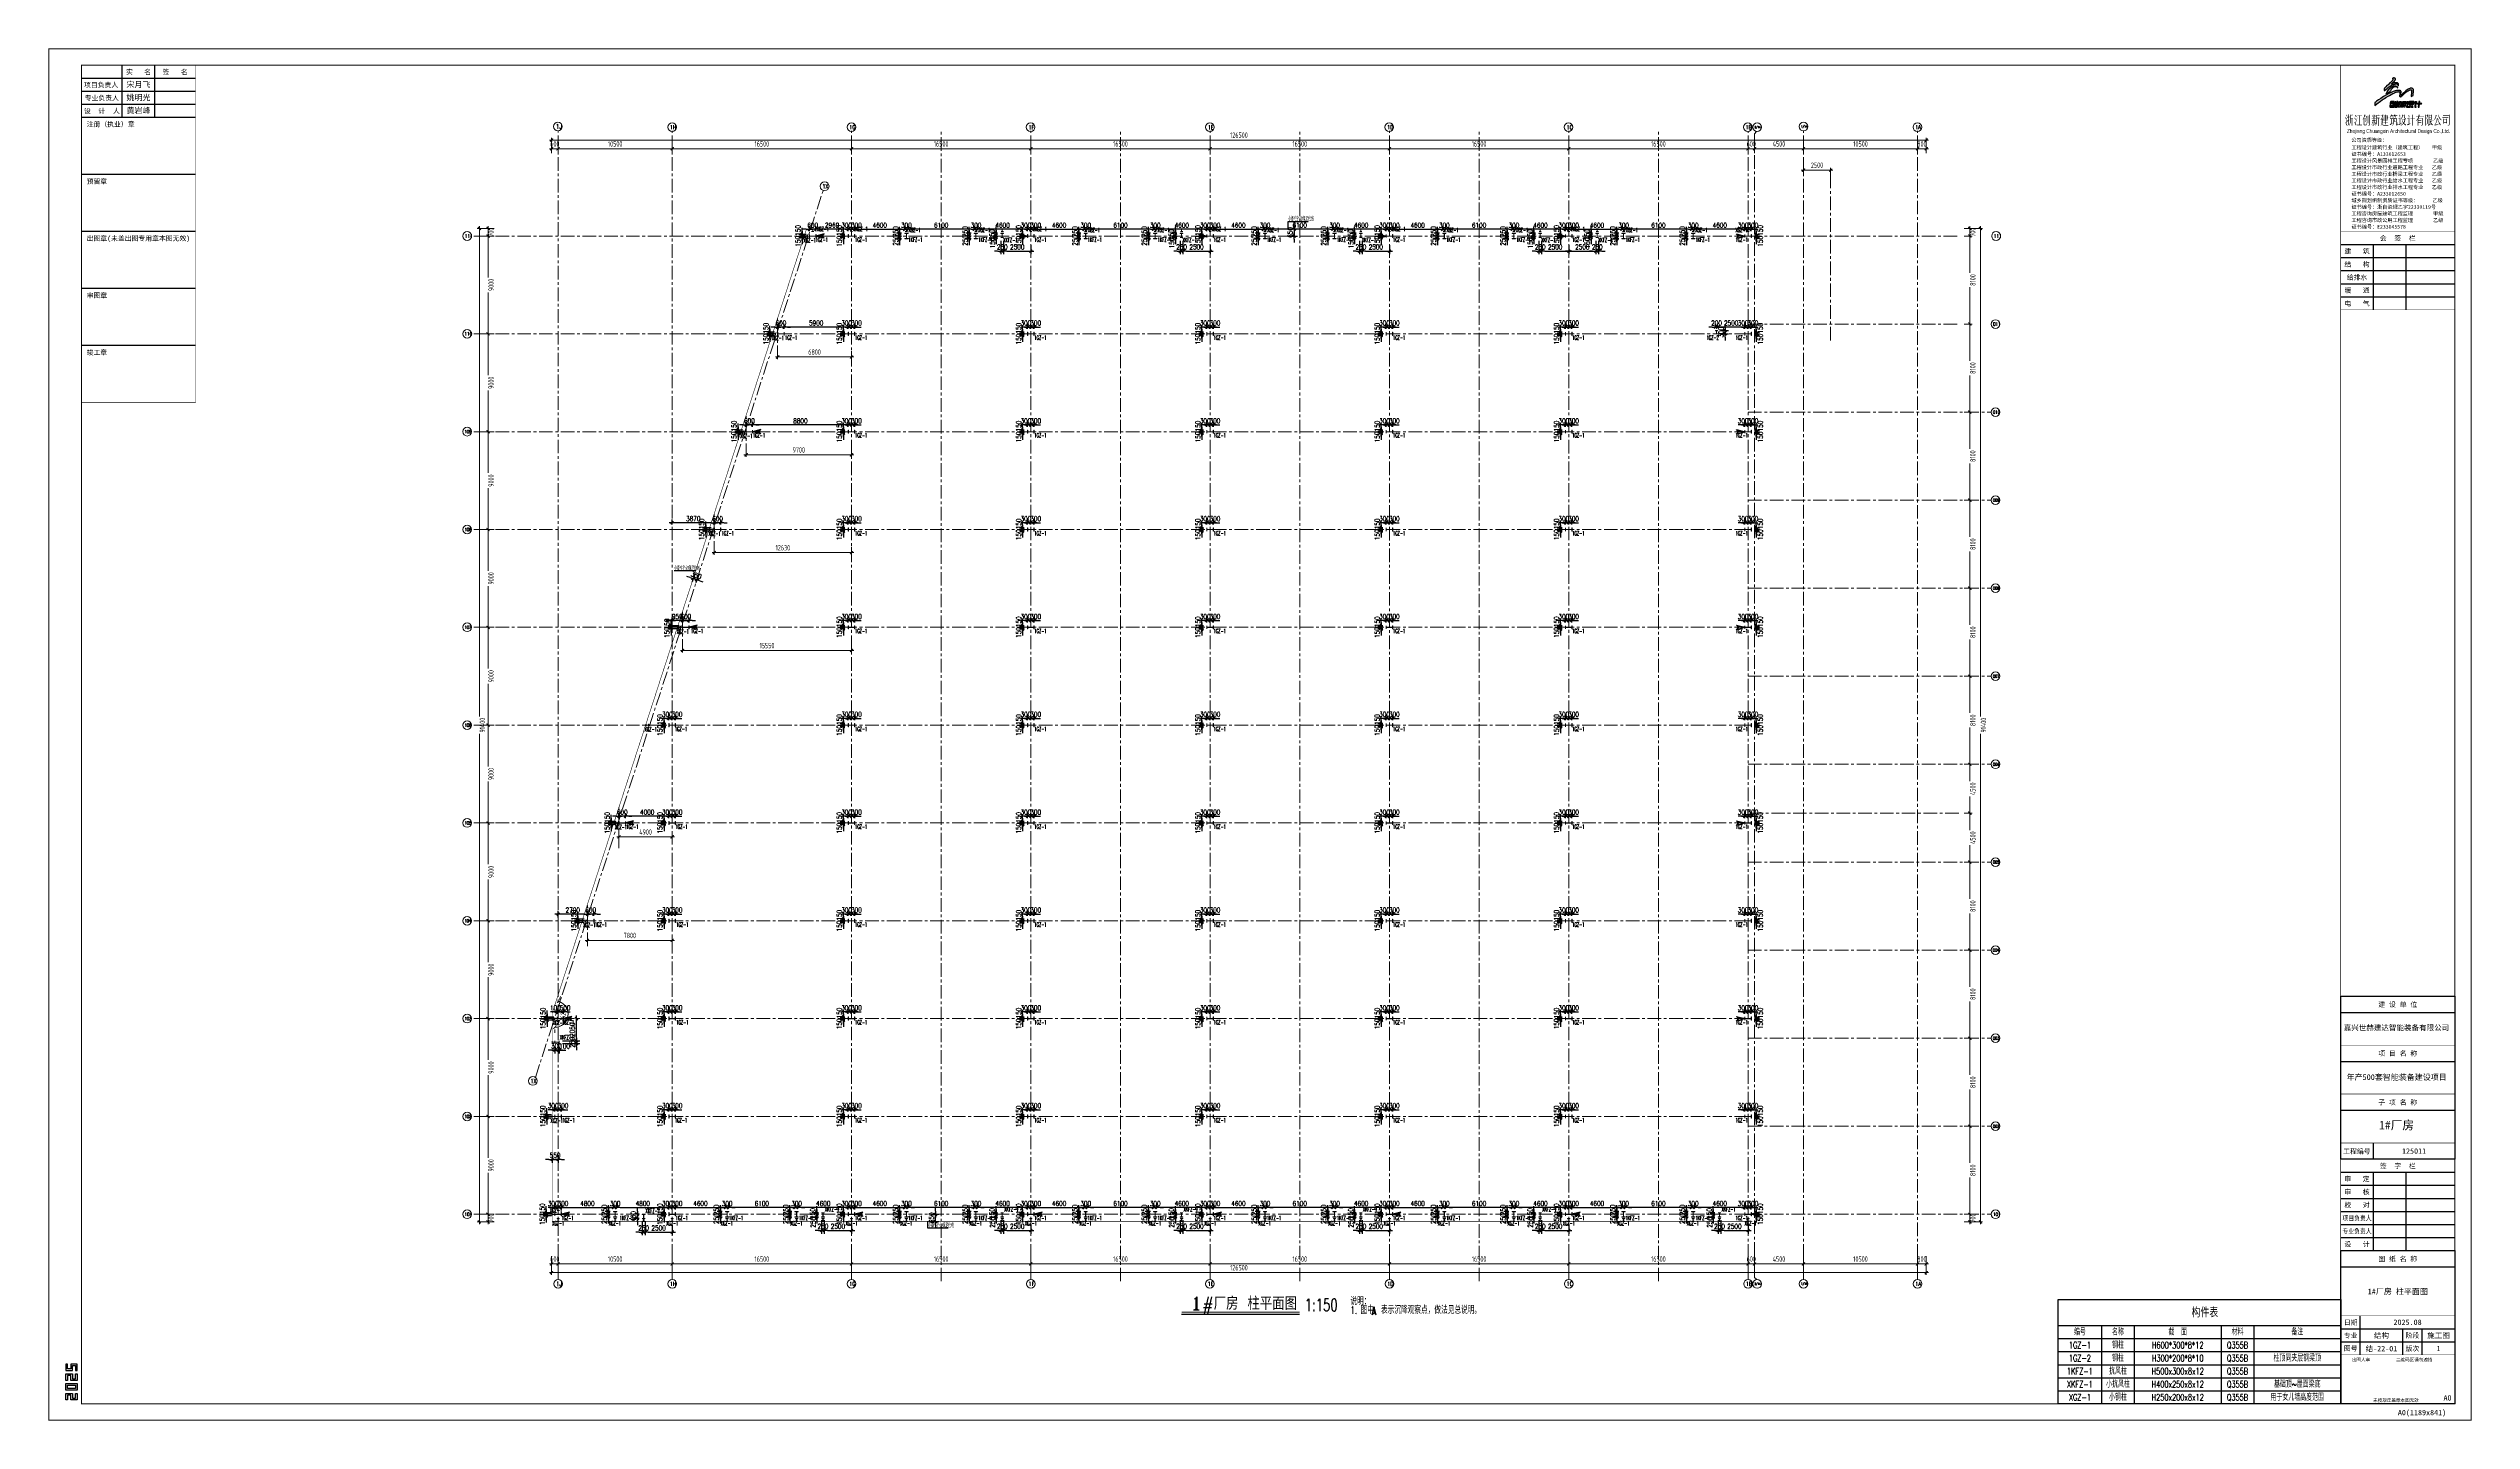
# Model space of a CAD drawing. Extents: x -1201378 to 2367219, y -619313 to 244905.
# Drawn here: x 44244 to 267219, y 118680 to 244905 of the extents above; entities that cross this region are included whole.
import ezdxf
from ezdxf.enums import TextEntityAlignment as Align

# ---------------------------------------------------------------- set-up
doc = ezdxf.new("R2010")
doc.units = 0
doc.header["$LTSCALE"] = 1000
doc.linetypes.add('CENTER', pattern=[2, 1.25, -0.25, 0.25, -0.25])
doc.linetypes.add('HIDDEN', pattern=[0.375, 0.25, -0.125])
doc.layers.get('0').update_dxf_attribs({"linetype": 'CONTINUOUS'})
doc.layers.get('Defpoints').update_dxf_attribs({"linetype": 'CONTINUOUS'})
for name, color, linetype in [('0-cxFrame', 155, 'CONTINUOUS'), ('qianming', 155, 'CONTINUOUS'), ('S-CJGC', 5, 'CONTINUOUS'), ('S-DIMZ', 115, 'CONTINUOUS'), ('S-SGJ', 21, 'CONTINUOUS'), ('S-SHAPE2', 165, 'HIDDEN'), ('S-SS', 111, 'CONTINUOUS'), ('S-TEXT', 21, 'CONTINUOUS'), ('TAB', 7, 'CONTINUOUS'), ('TEXT', 7, 'CONTINUOUS'), ('建-文字', 7, 'CONTINUOUS')]:
    doc.layers.add(name, color=color, linetype=linetype)
for name, color, linetype, lineweight in [('0-cxText', 131, 'CONTINUOUS', 25), ('S-axis', 111, 'CONTINUOUS', 0), ('S-col', 2, 'CONTINUOUS', 0), ('S-dote', 5, 'CENTER', 0)]:
    doc.layers.add(name, color=color, linetype=linetype, lineweight=lineweight)
doc.styles.add('_TCH_AXIS', font='COMPLEX', dxfattribs={"bigfont": 'GBCBIG'})
doc.styles.add('cx_biaoti', font='')
doc.styles.add('cx_tuming', font='simhei.ttf')
doc.styles.add('cx_tuqian1', font='')
doc.styles.add('SS1', font='tj-romans1.shx', dxfattribs={"width": 0.7, "bigfont": 'tj-hztxt1.shx'})
doc.styles.add('TKZ1', font='tjromant.shx', dxfattribs={"width": 0.7, "bigfont": 'tjhts.shx'})
doc.styles.add('TSSD_Dimension', font='tssdeng.shx', dxfattribs={"width": 0.7, "bigfont": 'hztxt.shx'})
doc.styles.add('TSSD_Norm', font='tj-romans1.shx', dxfattribs={"bigfont": 'tj-hztxt.shx'})
doc.styles.add('图框宋体', font='', dxfattribs={"width": 0.75})
doc.styles.add('黑体', font='simhei.ttf', dxfattribs={"width": 0.8})
doc.styles.get('cx_biaoti').set_extended_font_data('SimSun')
doc.styles.get('cx_tuqian1').set_extended_font_data('SimSun')
doc.styles.get('图框宋体').set_extended_font_data('SimSun')
doc.dimstyles.new('S-150-ARCHI', dxfattribs={"dimscale": 150, "dimtxt": 3, "dimasz": 2, "dimexe": 2, "dimexo": 2, "dimgap": 1, "dimtad": 1, "dimdec": 0, "dimzin": 0, "dimdsep": 46, "dimtxsty": 'SS1', "dimblk1": 'TT', "dimblk2": 'TT', "dimsah": 1, "dimcen": 1, "dimclrd": 256, "dimclre": 256, "dimclrt": 256, "dimadec": 0, "dimazin": 0, "dimtfac": 1, "dimtdec": 0, "dimtix": 1, "dimtmove": 2, "dimatfit": 0, "dimldrblk": 'TT', "dimfxl": 2, "dimtolj": 1, "dimtzin": 0, "dimarcsym": 0})
doc.dimstyles.new('TSSD_200_200', dxfattribs={"dimtxt": 500, "dimasz": 200, "dimexe": 200, "dimexo": 500, "dimgap": 200, "dimtad": 1, "dimdec": 0, "dimzin": 0, "dimdsep": 46, "dimtxsty": 'TSSD_Dimension', "dimblk": 'ARCHTICK', "dimcen": 0, "dimdle": 200, "dimclrt": 7, "dimadec": 0, "dimazin": 0, "dimtfac": 1, "dimtdec": 0, "dimtix": 1, "dimtmove": 2, "dimatfit": 3, "dimfxl": 1, "dimtolj": 1, "dimtzin": 0, "dimarcsym": 0})

# ---------------------------------------------------------------- blocks, each defined once
blk = doc.blocks.new('zjcx_lan_huiqian(Dragon)')
for p, q in [((-7000, -800), (0, -800)), ((-5000, -800), (-5000, -4800)), ((-3000, -800), (-3000, -4800)), ((-7000, -1600), (0, -1600)), ((-7000, -2400), (0, -2400)), ((-7000, -3200), (0, -3200)), ((-7000, -4000), (0, -4000))]:
    blk.add_line(p, q)
at = {"const_width": 30}
blk.add_lwpolyline([(-7000, 0), (0, 0)], dxfattribs=at)
blk.add_lwpolyline([(-7000, 0), (0, 0), (0, -4800), (-7000, -4800)], close=True, dxfattribs=at)
at = {"style": 'cx_biaoti'}
for s, p in [('建   筑', (-6000, -1200)), ('会  签  栏', (-3500, -400)), ('结   构', (-6000, -2000)), ('给排水', (-6000, -2800)), ('暖   通', (-6000, -3600)), ('电   气', (-6000, -4400))]:
    blk.add_text(s, height=300, dxfattribs=at).set_placement(p, align=Align.MIDDLE)
blk = doc.blocks.new('T-汇签(Dragon)')
at = {"layer": '0-cxFrame'}
blk.add_blockref('zjcx_lan_huiqian(Dragon)', (0, 0), dxfattribs=at)
blk = doc.blocks.new('zjcx_logo(Dragon)')
h = blk.add_hatch(color=186)
h.dxf.hatch_style = 1
h.set_gradient(color1=(41, 22, 111), color2=(223, 33, 33), tint=1)
h.paths.add_polyline_path([(-1404, -619), (-1417, -787), (-1287, -689), (-1064, -520), (-959, -449), (-898, -408), (-824, -360), (-732, -300), (-599, -219), (-513, -170), (-403, -111), (-304, -62), (-225, -27), (-197, -14), (-154, 2), (-117, 16), (-91, 25), (-29, 43), (19, 53), (36, 55), (58, 56), (78, 54), (90, 53), (100, 49), (110, 44), (119, 36), (125, 28), (130, 18), (133, 7), (134, -3), (125, -83), (119, -131), (110, -192), (110, -205), (112, -214), (115, -223), (120, -231), (126, -238), (134, -244), (142, -249), (153, -252), (165, -253), (176, -253), (187, -250), (198, -246), (202, -243), (210, -238), (221, -231), (236, -220), (267, -190), (303, -155), (316, -143), (351, -110), (382, -81), (409, -57), (425, -43), (461, -12), (495, 15), (499, 19), (503, 23), (518, 34), (556, 63), (572, 76), (597, 92), (634, 116), (693, 149), (732, 164), (769, 173), (784, 174), (801, 173), (816, 167), (825, 161), (832, 154), (833, 153), (833, 153), (833, 153), (833, 152), (833, 152), (833, 152), (834, 152), (834, 152), (834, 152), (834, 152), (834, 152), (836, 149), (836, 148), (836, 148), (836, 148), (836, 148), (836, 148), (836, 148), (836, 148), (836, 148), (836, 148), (836, 148), (836, 148), (836, 148), (836, 148), (836, 148), (836, 148), (836, 148), (836, 148), (836, 148), (836, 148), (836, 148), (836, 148), (836, 148), (836, 148), (836, 148), (836, 148), (836, 148), (836, 148), (836, 148), (836, 148), (836, 148), (836, 148), (836, 148), (836, 148), (837, 146), (838, 145), (843, 135), (845, 125), (846, 115), (847, 97), (843, 51), (818, -247), (947, -187), (969, 117), (965, 165), (960, 186), (950, 206), (938, 224), (923, 239), (906, 252), (886, 262), (865, 268), (841, 272), (815, 272), (790, 270), (766, 264), (730, 252), (681, 230), (632, 204), (572, 164), (501, 111), (434, 55), (367, -6), (310, -62), (264, -108), (228, -146), (216, -158), (212, -162), (209, -164), (205, -166), (200, -168), (196, -168), (191, -168), (187, -167), (183, -165), (179, -162), (178, -160), (177, -157), (176, -155), (176, -152), (177, -147), (189, -90), (203, -18), (205, 16), (203, 49), (198, 66), (190, 83), (179, 97), (166, 110), (151, 120), (134, 127), (116, 131), (76, 136), (35, 137), (-5, 134), (-17, 132), (-18, 132), (-19, 132), (-20, 132), (-20, 132), (-20, 132), (-21, 132), (-79, 123), (-124, 113), (-142, 109), (-145, 108), (-146, 107), (-157, 105), (-175, 100), (-195, 94), (-288, 63), (-410, 12), (-556, -58), (-700, -135), (-882, -245), (-1049, -355), (-1175, -444), (-1234, -488), (-1299, -536), (-1360, -584), (-1398, -614)])
h.paths.add_polyline_path([(-712, -82), (-650, 50), (-573, 176), (-507, 252), (-431, 319), (-346, 375), (-294, 398), (-239, 412), (-183, 419), (-152, 418), (-120, 412), (-91, 400), (-64, 383), (-44, 364), (-29, 343), (-17, 319), (-9, 293), (-5, 267), (-14, 290), (-26, 311), (-43, 329), (-63, 344), (-81, 353), (-100, 358), (-120, 360), (-140, 359), (-188, 349), (-232, 330), (-297, 288), (-356, 237), (-404, 182), (-426, 154), (-449, 114), (-468, 80), (-489, 37)])
edge = h.paths.add_edge_path()
edge.add_line((-433, 632), (-455, 612))
edge.add_line((-455, 612), (-481, 589))
edge.add_line((-481, 589), (-598, 484))
edge.add_line((-598, 484), (-666, 424))
edge.add_line((-666, 424), (-728, 360))
edge.add_line((-728, 360), (-766, 320))
edge.add_line((-766, 320), (-807, 265))
edge.add_line((-807, 265), (-837, 203))
edge.add_line((-837, 203), (-840, 192))
edge.add_line((-840, 192), (-844, 172))
edge.add_line((-844, 172), (-844, 163))
edge.add_line((-844, 163), (-842, 155))
edge.add_line((-842, 155), (-838, 146))
edge.add_line((-838, 146), (-834, 141))
edge.add_line((-834, 141), (-828, 137))
edge.add_line((-828, 137), (-821, 134))
edge.add_line((-821, 134), (-814, 133))
edge.add_line((-814, 133), (-807, 133))
edge.add_line((-807, 133), (-800, 134))
edge.add_line((-800, 134), (-783, 142))
edge.add_line((-783, 142), (-768, 151))
edge.add_line((-768, 151), (-765, 153))
edge.add_line((-765, 153), (-763, 154))
edge.add_line((-763, 154), (-761, 156))
edge.add_line((-761, 156), (-756, 160))
edge.add_line((-756, 160), (-749, 166))
edge.add_line((-749, 166), (-747, 168))
edge.add_line((-747, 168), (-723, 190))
edge.add_line((-723, 190), (-674, 236))
edge.add_line((-674, 236), (-628, 278))
edge.add_line((-628, 278), (-598, 304))
edge.add_line((-598, 304), (-568, 326))
edge.add_line((-568, 326), (-534, 351))
edge.add_line((-534, 351), (-476, 390))
edge.add_line((-476, 390), (-408, 428))
edge.add_line((-408, 428), (-400, 433))
edge.add_line((-400, 433), (-346, 461))
edge.add_line((-346, 461), (-335, 466))
edge.add_line((-335, 466), (-290, 486))
edge.add_line((-290, 486), (-275, 492))
edge.add_line((-275, 492), (-259, 498))
edge.add_line((-259, 498), (-243, 504))
edge.add_line((-243, 504), (-210, 514))
edge.add_line((-210, 514), (-192, 519))
edge.add_line((-192, 519), (-168, 524))
edge.add_line((-168, 524), (-143, 530))
edge.add_line((-143, 530), (-100, 535))
edge.add_line((-100, 535), (-65, 533))
edge.add_line((-65, 533), (-30, 525))
edge.add_line((-30, 525), (-15, 517))
edge.add_line((-15, 517), (0, 506))
edge.add_line((0, 506), (12, 493))
edge.add_line((12, 493), (21, 477))
edge.add_line((21, 477), (27, 461))
edge.add_line((27, 461), (30, 442))
edge.add_line((30, 442), (29, 425))
edge.add_line((29, 425), (25, 407))
edge.add_line((25, 407), (32, 424))
edge.add_line((32, 424), (36, 434))
edge.add_line((36, 434), (42, 457))
edge.add_line((42, 457), (45, 468))
edge.add_line((45, 468), (49, 488))
edge.add_line((49, 488), (49, 507))
edge.add_line((49, 507), (46, 525))
edge.add_line((46, 525), (40, 543))
edge.add_line((40, 543), (31, 558))
edge.add_line((31, 558), (13, 575))
edge.add_line((13, 575), (-8, 588))
edge.add_line((-8, 588), (-31, 596))
edge.add_line((-31, 596), (-55, 600))
edge.add_line((-55, 600), (-96, 604))
edge.add_line((-96, 604), (-133, 602))
edge.add_line((-133, 602), (-160, 599))
edge.add_line((-160, 599), (-196, 593))
edge.add_line((-196, 593), (-237, 584))
edge.add_line((-237, 584), (-262, 576))
edge.add_line((-262, 576), (-288, 569))
edge.add_line((-288, 569), (-293, 567))
edge.add_line((-293, 567), (-299, 565))
edge.add_line((-299, 565), (-300, 564))
edge.add_line((-300, 564), (-301, 564))
edge.add_line((-301, 564), (-302, 564))
edge.add_line((-302, 564), (-303, 563))
edge.add_line((-303, 563), (-304, 563))
edge.add_line((-304, 563), (-305, 563))
edge.add_line((-305, 563), (-306, 562))
edge.add_line((-306, 562), (-307, 562))
edge.add_line((-307, 562), (-353, 545))
edge.add_line((-353, 545), (-407, 515))
edge.add_line((-407, 515), (-409, 514))
edge.add_line((-409, 514), (-408, 514))
edge.add_line((-408, 514), (-405, 517))
edge.add_line((-405, 517), (-402, 521))
edge.add_line((-402, 521), (-397, 525))
edge.add_line((-397, 525), (-392, 530))
edge.add_line((-392, 530), (-387, 535))
edge.add_line((-387, 535), (-381, 540))
edge.add_line((-381, 540), (-365, 553))
edge.add_line((-365, 553), (-347, 568))
edge.add_line((-347, 568), (-342, 572))
edge.add_line((-342, 572), (-330, 582))
edge.add_line((-330, 582), (-328, 585))
edge.add_line((-328, 585), (-324, 587))
edge.add_line((-324, 587), (-314, 597))
edge.add_line((-314, 597), (-279, 629))
edge.add_line((-279, 629), (-266, 641))
edge.add_line((-266, 641), (-254, 653))
edge.add_line((-254, 653), (-237, 669))
edge.add_line((-237, 669), (-216, 693))
edge.add_line((-216, 693), (-208, 702))
edge.add_line((-208, 702), (-204, 706))
edge.add_line((-204, 706), (-200, 711))
edge.add_line((-200, 711), (-191, 721))
edge.add_line((-191, 721), (-187, 727))
edge.add_line((-187, 727), (-184, 731))
edge.add_line((-184, 731), (-183, 733))
edge.add_line((-183, 733), (-178, 741))
edge.add_line((-178, 741), (-167, 755))
edge.add_line((-167, 755), (-153, 782))
edge.add_line((-153, 782), (-143, 812))
edge.add_line((-143, 812), (-143, 824))
edge.add_line((-143, 824), (-143, 826))
edge.add_line((-143, 826), (-145, 840))
edge.add_line((-145, 840), (-150, 853))
edge.add_line((-150, 853), (-158, 865))
edge.add_line((-158, 865), (-167, 876))
edge.add_line((-167, 876), (-178, 885))
edge.add_line((-178, 885), (-191, 891))
edge.add_line((-191, 891), (-213, 897))
edge.add_line((-213, 897), (-236, 899))
edge.add_line((-236, 899), (-259, 896))
edge.add_line((-259, 896), (-281, 889))
edge.add_line((-281, 889), (-300, 878))
edge.add_line((-300, 878), (-316, 864))
edge.add_line((-316, 864), (-331, 847))
edge.add_arc((-322, 816), 32.5, -21.48581, 105.47079, ccw=False)
edge.add_line((-292, 804), (-299, 785))
edge.add_line((-299, 785), (-315, 761))
edge.add_line((-315, 761), (-326, 745))
edge.add_line((-326, 745), (-342, 725))
edge.add_line((-342, 725), (-370, 695))
edge.add_line((-370, 695), (-393, 670))
edge.add_line((-393, 670), (-419, 645))
edge.add_line((-419, 645), (-433, 632))
h = blk.add_hatch(color=186)
h.dxf.hatch_style = 1
h.set_gradient(color1=(41, 22, 111), color2=(223, 33, 33), tint=1)
edge = h.paths.add_edge_path()
edge.add_line((-372, -565), (-315, -565))
edge.add_arc((-314, -577), 11.4, 18.89554, 94.3928, ccw=False)
edge.add_line((-303, -573), (-294, -620))
edge.add_line((-294, -620), (-290, -626))
edge.add_line((-290, -626), (-220, -626))
edge.add_arc((-224, -618), 9.49, 295.11011, 372.93383)
edge.add_line((-214, -615), (-222, -572))
edge.add_arc((-256, -574), 34.6, 4.17607, 68.3146)
edge.add_line((-244, -542), (-415, -542))
edge.add_arc((-399, -587), 47.9, 108.85314, 147.56181)
edge.add_line((-440, -562), (-469, -626))
edge.add_line((-469, -626), (-410, -626))
edge.add_line((-410, -626), (-387, -578))
edge.add_arc((-362, -592), 28.7, 111.26087, 151.54855, ccw=False)
edge = h.paths.add_edge_path()
edge.add_line((-470, -897), (-250, -897))
edge.add_line((-250, -897), (-248, -898))
edge.add_line((-248, -898), (-251, -883))
edge.add_line((-251, -883), (-413, -880))
edge.add_arc((-410, -866), 15, 169.35312, 256.08138, ccw=False)
edge.add_line((-424, -863), (-397, -657))
edge.add_line((-397, -657), (-389, -656))
edge.add_line((-389, -656), (-388, -655))
edge.add_line((-388, -655), (-313, -655))
edge.add_line((-313, -655), (-306, -658))
edge.add_arc((-311, -663), 7.51, -26.96741, 47.97447, ccw=False)
edge.add_line((-304, -667), (-321, -791))
edge.add_arc((-341, -791), 20.6, -81.28941, 0.26939, ccw=False)
edge.add_line((-338, -811), (-369, -813))
edge.add_line((-369, -813), (-376, -814))
edge.add_line((-376, -814), (-377, -827))
edge.add_arc((-361, -818), 18.3, 211.08496, 248.62588)
edge.add_line((-368, -835), (-292, -835))
edge.add_line((-292, -835), (-277, -832))
edge.add_arc((-290, -784), 50, 285.32037, 358.76459)
edge.add_line((-240, -785), (-221, -647))
edge.add_arc((-233, -648), 11.5, 3.51941, 31.54666)
edge.add_line((-223, -642), (-232, -640))
edge.add_line((-232, -640), (-449, -640))
edge.add_line((-449, -640), (-459, -643))
edge.add_line((-459, -643), (-488, -861))
edge.add_arc((-452, -866), 36.4, 172.51878, 238.5972)
edge = h.paths.add_edge_path()
edge.add_arc((-139, -559), 28, -5.27218, 20.95173, ccw=False)
edge.add_line((-112, -562), (-150, -847))
edge.add_line((-150, -847), (-160, -850))
edge.add_line((-160, -850), (-199, -850))
edge.add_arc((-196, -838), 12.1, 157.53823, 259.66789, ccw=False)
edge.add_line((-208, -833), (-169, -548))
edge.add_line((-169, -548), (-161, -545))
edge.add_line((-161, -545), (-119, -545))
edge.add_arc((-119, -552), 6.79, 24.25811, 86.73561, ccw=False)
edge = h.paths.add_edge_path()
edge.add_line((-194, -898), (-68, -898))
edge.add_line((-68, -898), (-62, -895))
edge.add_arc((-109, -838), 73.5, 309.69803, 351.80871)
edge.add_line((-36, -849), (4, -545))
edge.add_arc((-1, -544), 4.63, 347.67082, 409.41767)
edge.add_arc((-9, -558), 20.6, 56.68372, 79.18321)
edge.add_line((-5, -538), (-52, -538))
edge.add_arc((-51, -554), 16.4, 91.33263, 127.03986)
edge.add_arc((-58, -544), 4.85, 133.80873, 168.49542)
edge.add_line((-63, -543), (-103, -854))
edge.add_arc((-129, -854), 25.6, 303.0211, 359.8084, ccw=False)
edge.add_line((-115, -875), (-128, -879))
edge.add_line((-128, -879), (-193, -880))
edge.add_arc((-180, -890), 16.3, 142.79141, 207.15487)
edge = h.paths.add_edge_path()
edge.add_line((123, -557), (128, -541))
edge.add_line((128, -541), (137, -538))
edge.add_line((137, -538), (187, -538))
edge.add_arc((183, -552), 14.7, -28.0414, 74.43788, ccw=False)
edge.add_line((196, -559), (269, -562))
edge.add_arc((254, -570), 17.2, -7.1686, 26.38917, ccw=False)
edge.add_line((271, -572), (268, -579))
edge.add_line((268, -579), (266, -581))
edge.add_line((266, -581), (256, -581))
edge.add_line((256, -581), (254, -580))
edge.add_line((254, -580), (112, -581))
edge.add_line((112, -581), (110, -580))
edge.add_line((110, -580), (53, -580))
edge.add_line((53, -580), (52, -581))
edge.add_line((52, -581), (44, -581))
edge.add_line((44, -581), (43, -575))
edge.add_line((43, -575), (45, -563))
edge.add_line((45, -563), (115, -559))
edge.add_line((115, -559), (123, -557))
edge = h.paths.add_edge_path()
edge.add_arc((58, -751), 5.69, 2.93572, 38.52856, ccw=False)
edge.add_line((64, -751), (38, -896))
edge.add_line((38, -896), (38, -898))
edge.add_line((38, -898), (1, -898))
edge.add_line((1, -898), (-5, -898))
edge.add_arc((-50, -872), 51.3, 330.03006, 356.64264)
edge.add_line((2, -875), (25, -747))
edge.add_line((25, -747), (31, -745))
edge.add_line((31, -745), (58, -745))
edge.add_arc((53, -760), 15.8, 50.02603, 70.05817, ccw=False)
edge = h.paths.add_edge_path()
edge.add_line((55, -592), (62, -592))
edge.add_line((62, -592), (64, -593))
edge.add_line((64, -593), (101, -593))
edge.add_line((101, -593), (103, -592))
edge.add_line((103, -592), (110, -592))
edge.add_line((110, -592), (111, -598))
edge.add_line((111, -598), (113, -625))
edge.add_line((113, -625), (115, -638))
edge.add_line((115, -638), (176, -638))
edge.add_line((176, -638), (191, -592))
edge.add_line((191, -592), (200, -592))
edge.add_line((200, -592), (202, -593))
edge.add_line((202, -593), (248, -593))
edge.add_line((248, -593), (250, -592))
edge.add_line((250, -592), (255, -592))
edge.add_line((255, -592), (255, -595))
edge.add_line((255, -595), (246, -624))
edge.add_arc((256, -631), 11.5, 145.89681, 210.54086)
edge.add_arc((241, -691), 54.6, 66.73558, 84.76006, ccw=False)
edge.add_line((262, -641), (265, -647))
edge.add_arc((256, -649), 9.23, -85.53143, 13.00027, ccw=False)
edge.add_line((257, -658), (190, -660))
edge.add_line((190, -660), (186, -661))
edge.add_line((186, -661), (179, -697))
edge.add_arc((185, -696), 5.99, 186.91758, 264.62619)
edge.add_line((185, -702), (247, -703))
edge.add_arc((244, -714), 10.7, -46.02948, 74.10965, ccw=False)
edge.add_line((251, -721), (176, -724))
edge.add_line((176, -724), (159, -856))
edge.add_arc((103, -853), 56.4, 306.87915, 356.89777, ccw=False)
edge.add_line((137, -898), (56, -898))
edge.add_line((56, -898), (62, -878))
edge.add_line((62, -878), (64, -875))
edge.add_line((64, -875), (68, -873))
edge.add_line((68, -873), (77, -871))
edge.add_arc((78, -862), 9.14, 264.56776, 365.34397)
edge.add_line((87, -862), (104, -737))
edge.add_arc((94, -733), 10.7, 338.74451, 444.00887)
edge.add_line((96, -723), (25, -721))
edge.add_arc((34, -713), 12.2, 144.53162, 222.72258, ccw=False)
edge.add_arc((31, -714), 11.1, 84.06289, 130.83249, ccw=False)
edge.add_line((32, -703), (101, -702))
edge.add_line((101, -702), (107, -700))
edge.add_line((107, -700), (108, -700))
edge.add_line((108, -700), (113, -668))
edge.add_arc((107, -667), 7.02, 352.00278, 443.61958)
edge.add_line((107, -660), (37, -658))
edge.add_line((37, -658), (31, -656))
edge.add_arc((38, -649), 10.4, 80.08641, 222.41124, ccw=False)
edge.add_line((40, -639), (53, -638))
edge.add_line((53, -638), (53, -593))
edge.add_line((53, -593), (55, -593))
edge.add_line((55, -593), (55, -592))
edge = h.paths.add_edge_path()
edge.add_arc((228, -755), 10.9, -17.78151, 70.61556, ccw=False)
edge.add_line((239, -758), (228, -882))
edge.add_arc((273, -888), 45.2, 172.96333, 192.65476)
edge.add_line((229, -898), (178, -898))
edge.add_arc((127, -876), 54.9, 336.98391, 358.70886)
edge.add_line((182, -877), (194, -749))
edge.add_line((194, -749), (194, -747))
edge.add_line((194, -747), (200, -745))
edge.add_line((200, -745), (232, -745))
edge = h.paths.add_edge_path()
edge.add_line((503, -561), (496, -562))
edge.add_line((496, -562), (368, -564))
edge.add_arc((370, -571), 7.29, 105.68479, 178.6651)
edge.add_line((363, -571), (358, -616))
edge.add_line((358, -616), (358, -620))
edge.add_arc((361, -620), 2.85, 189.50087, 274.16637)
edge.add_line((361, -622), (490, -624))
edge.add_line((490, -624), (495, -626))
edge.add_arc((483, -634), 14.3, -39.41692, 35.58773, ccw=False)
edge.add_line((494, -643), (469, -648))
edge.add_line((469, -648), (434, -898))
edge.add_line((434, -898), (377, -898))
edge.add_arc((381, -894), 4.94, 183.46145, 225.75062, ccw=False)
edge.add_line((376, -894), (407, -653))
edge.add_arc((399, -653), 7.96, 2.1679, 44.2283)
edge.add_line((405, -648), (403, -646))
edge.add_line((403, -646), (358, -646))
edge.add_arc((362, -656), 11.3, 112.7163, 146.72014)
edge.add_line((353, -650), (320, -863))
edge.add_arc((237, -848), 84.4, 323.85528, 349.57772, ccw=False)
edge.add_line((305, -898), (239, -898))
edge.add_line((239, -898), (245, -877))
edge.add_line((245, -877), (246, -874))
edge.add_arc((256, -885), 15, 97.81362, 133.86818, ccw=False)
edge.add_line((254, -870), (300, -546))
edge.add_arc((309, -554), 12.1, 90.94326, 137.95811, ccw=False)
edge.add_line((309, -542), (497, -542))
edge.add_arc((495, -553), 11.3, -43.69979, 78.83388, ccw=False)
edge = h.paths.add_edge_path()
edge.add_line((649, -544), (651, -578))
edge.add_arc((640, -580), 11.7, -74.28193, 11.70387, ccw=False)
edge.add_line((643, -592), (580, -591))
edge.add_arc((581, -581), 10.1, 232.28685, 262.06195, ccw=False)
edge.add_arc((578, -585), 5.08, 189.86821, 228.06029, ccw=False)
edge.add_line((573, -586), (570, -554))
edge.add_arc((591, -554), 20.3, 128.18902, 179.8773, ccw=False)
edge.add_line((578, -538), (642, -538))
edge.add_arc((641, -547), 9.1, 19.52522, 83.24008, ccw=False)
edge = h.paths.add_edge_path()
edge.add_line((534, -628), (565, -630))
edge.add_arc((561, -639), 9.9, 14.99273, 68.78885, ccw=False)
edge.add_line((571, -637), (541, -863))
edge.add_line((541, -863), (541, -886))
edge.add_line((541, -886), (550, -898))
edge.add_line((550, -898), (641, -898))
edge.add_line((641, -898), (641, -884))
edge.add_arc((634, -883), 7.15, 350.15546, 442.57553)
edge.add_line((635, -876), (610, -875))
edge.add_line((610, -875), (608, -868))
edge.add_line((608, -868), (641, -623))
edge.add_arc((631, -618), 10.8, 331.57994, 426.36661)
edge.add_line((635, -608), (535, -608))
edge.add_line((535, -608), (526, -614))
edge.add_arc((536, -618), 10.6, 159.68796, 260.66864)
edge = h.paths.add_edge_path()
edge.add_arc((693, -601), 15.8, -85.86686, 11.69545, ccw=False)
edge.add_arc((695, -623), 6.69, 101.3793, 192.92077)
edge.add_arc((615, -625), 73.2, -11.18403, 0.554, ccw=False)
edge.add_arc((698, -637), 10.9, 194.31907, 249.68762)
edge.add_line((694, -647), (728, -647))
edge.add_arc((725, -603), 44.5, 273.23858, 353.69691)
edge.add_line((770, -607), (772, -587))
edge.add_line((772, -587), (776, -566))
edge.add_line((776, -566), (908, -566))
edge.add_line((908, -566), (910, -574))
edge.add_line((910, -574), (905, -620))
edge.add_arc((959, -606), 55.9, 194.85061, 207.61208)
edge.add_line((910, -632), (912, -635))
edge.add_arc((954, -581), 68.1, 232.01246, 255.28682)
edge.add_line((937, -647), (979, -647))
edge.add_arc((978, -635), 12.3, 273.58089, 308.49109)
edge.add_arc((965, -631), 25.2, 327.87798, 381.88684)
edge.add_arc((973, -630), 17.2, 28.11813, 70.13193)
edge.add_arc((1049, -599), 71.8, 164.51198, 191.90234, ccw=False)
edge.add_line((980, -580), (983, -557))
edge.add_line((983, -557), (982, -550))
edge.add_line((982, -550), (979, -544))
edge.add_line((979, -544), (721, -544))
edge.add_arc((725, -554), 10.6, 109.95804, 166.92412)
edge.add_line((714, -551), (708, -598))
edge = h.paths.add_edge_path()
edge.add_line((1146, -544), (1148, -578))
edge.add_arc((1137, -581), 11.7, -74.28193, 11.70387, ccw=False)
edge.add_line((1140, -592), (1077, -591))
edge.add_arc((1078, -581), 10.1, 232.28685, 262.06195, ccw=False)
edge.add_arc((1075, -585), 5.08, 189.86821, 228.06029, ccw=False)
edge.add_line((1070, -586), (1067, -554))
edge.add_arc((1088, -554), 20.3, 128.18902, 179.8773, ccw=False)
edge.add_line((1075, -538), (1139, -538))
edge.add_arc((1137, -547), 9.1, 19.52522, 83.24008, ccw=False)
edge = h.paths.add_edge_path()
edge.add_line((1031, -629), (1062, -630))
edge.add_arc((1058, -640), 9.9, 14.99273, 68.78885, ccw=False)
edge.add_line((1068, -637), (1038, -863))
edge.add_line((1038, -863), (1038, -886))
edge.add_line((1038, -886), (1047, -898))
edge.add_line((1047, -898), (1138, -898))
edge.add_line((1138, -898), (1138, -885))
edge.add_arc((1131, -883), 7.15, 350.15546, 442.57553)
edge.add_line((1132, -876), (1107, -876))
edge.add_line((1107, -876), (1105, -868))
edge.add_line((1105, -868), (1137, -624))
edge.add_arc((1128, -618), 10.8, 331.57994, 426.36661)
edge.add_line((1132, -609), (1032, -609))
edge.add_line((1032, -609), (1023, -615))
edge.add_arc((1033, -618), 10.6, 159.68796, 260.66864)
edge = h.paths.add_edge_path()
edge.add_line((1181, -682), (1274, -684))
edge.add_arc((1268, -691), 9.1, 10.6545, 49.67894, ccw=False)
edge.add_line((1277, -689), (1250, -895))
edge.add_line((1250, -895), (1252, -896))
edge.add_line((1252, -896), (1252, -898))
edge.add_line((1252, -898), (1312, -898))
edge.add_line((1312, -898), (1313, -892))
edge.add_line((1313, -892), (1340, -689))
edge.add_line((1340, -689), (1341, -685))
edge.add_line((1341, -685), (1464, -684))
edge.add_arc((1447, -671), 21.2, 322.14414, 390.61106)
edge.add_line((1465, -661), (1352, -661))
edge.add_line((1352, -661), (1343, -655))
edge.add_line((1343, -655), (1358, -550))
edge.add_arc((1349, -548), 8.68, 346.76013, 438.30399)
edge.add_line((1351, -539), (1304, -539))
edge.add_arc((1305, -546), 6.98, 97.51297, 154.6127)
edge.add_line((1299, -543), (1285, -647))
edge.add_arc((1270, -645), 14.6, 274.64509, 354.62105, ccw=False)
edge.add_line((1271, -660), (1180, -661))
edge.add_arc((1182, -672), 10.8, 104.43576, 265.29365)
edge = h.paths.add_edge_path()
edge.add_arc((875, -684), 106, 357.44715, 369.99523)
edge.add_arc((973, -667), 6.36, 14.46934, 89.99572)
edge.add_line((973, -661), (694, -661))
edge.add_line((694, -661), (687, -663))
edge.add_line((687, -663), (685, -667))
edge.add_line((685, -667), (686, -680))
edge.add_line((686, -680), (902, -680))
edge.add_arc((903, -683), 3.29, 32.90594, 94.76591, ccw=False)
edge.add_line((905, -682), (893, -694))
edge.add_line((893, -694), (825, -750))
edge.add_line((825, -750), (816, -758))
edge.add_line((816, -758), (808, -752))
edge.add_line((808, -752), (767, -711))
edge.add_line((767, -711), (760, -710))
edge.add_line((760, -710), (695, -708))
edge.add_line((695, -708), (690, -708))
edge.add_line((690, -708), (683, -709))
edge.add_line((683, -709), (768, -795))
edge.add_arc((765, -801), 7, -76.02363, 62.4248, ccw=False)
edge.add_line((766, -808), (666, -898))
edge.add_line((666, -898), (752, -897))
edge.add_line((752, -897), (809, -847))
edge.add_line((809, -847), (847, -887))
edge.add_arc((820, -919), 41.8, 31.51695, 49.64377, ccw=False)
edge.add_line((856, -897), (941, -898))
edge.add_line((941, -898), (854, -803))
edge.add_line((854, -803), (971, -707))
edge.add_line((971, -707), (980, -689))
edge = h.paths.add_edge_path(flags=17)
edge.add_line((816, -757), (817, -757))
edge.add_arc((947, -683), 33.5, 314.94454, 350.31038)
blk.add_line((816, -757), (817, -757))
for points in [[(-1404, -619), (-1417, -787), (-1287, -689), (-1064, -520), (-959, -449), (-898, -408), (-824, -360), (-732, -300), (-599, -219), (-513, -170), (-403, -111), (-304, -62), (-225, -27), (-197, -14), (-154, 2), (-117, 16), (-91, 25), (-29, 43), (19, 53), (36, 55), (58, 56), (78, 54), (90, 53), (100, 49), (110, 44), (119, 36), (125, 28), (130, 18), (133, 7), (134, -3), (125, -83), (119, -131), (110, -192), (110, -205), (112, -214), (115, -223), (120, -231), (126, -238), (134, -244), (142, -249), (153, -252), (165, -253), (176, -253), (187, -250), (198, -246), (202, -243), (210, -238), (221, -231), (236, -220), (267, -190), (303, -155), (316, -143), (351, -110), (382, -81), (409, -57), (425, -43), (461, -12), (495, 15), (499, 19), (503, 23), (518, 34), (556, 63), (572, 76), (597, 92), (634, 116), (693, 149), (732, 164), (769, 173), (784, 174), (801, 173), (816, 167), (825, 161), (832, 154), (833, 153), (833, 153), (833, 153), (833, 152), (833, 152), (833, 152), (834, 152), (834, 152), (834, 152), (834, 152), (834, 152), (836, 149), (836, 148), (836, 148), (836, 148), (836, 148), (836, 148), (836, 148), (836, 148), (836, 148), (836, 148), (836, 148), (836, 148), (836, 148), (836, 148), (836, 148), (836, 148), (836, 148), (836, 148), (836, 148), (836, 148), (836, 148), (836, 148), (836, 148), (836, 148), (836, 148), (836, 148), (836, 148), (836, 148), (836, 148), (836, 148), (836, 148), (836, 148), (836, 148), (836, 148), (837, 146), (838, 145), (843, 135), (845, 125), (846, 115), (847, 97), (843, 51), (818, -247), (947, -187), (969, 117), (965, 165), (960, 186), (950, 206), (938, 224), (923, 239), (906, 252), (886, 262), (865, 268), (841, 272), (815, 272), (790, 270), (766, 264), (730, 252), (681, 230), (632, 204), (572, 164), (501, 111), (434, 55), (367, -6), (310, -62), (264, -108), (228, -146), (216, -158), (212, -162), (209, -164), (205, -166), (200, -168), (196, -168), (191, -168), (187, -167), (183, -165), (179, -162), (178, -160), (177, -157), (176, -155), (176, -152), (177, -147), (189, -90), (203, -18), (205, 16), (203, 49), (198, 66), (190, 83), (179, 97), (166, 110), (151, 120), (134, 127), (116, 131), (76, 136), (35, 137), (-5, 134), (-17, 132), (-18, 132), (-19, 132), (-20, 132), (-20, 132), (-20, 132), (-21, 132), (-79, 123), (-124, 113), (-142, 109), (-145, 108), (-146, 107), (-157, 105), (-175, 100), (-195, 94), (-288, 63), (-410, 12), (-556, -58), (-700, -135), (-882, -245), (-1049, -355), (-1175, -444), (-1234, -488), (-1299, -536), (-1360, -584), (-1398, -614), (-1404, -619), (-1404, -619)], [(-1404, -619), (-1417, -787), (-1287, -689), (-1064, -520), (-959, -449), (-898, -408), (-824, -360), (-732, -300), (-599, -219), (-513, -170), (-403, -111), (-304, -62), (-225, -27), (-197, -14), (-154, 2), (-117, 16), (-91, 25), (-29, 43), (19, 53), (36, 55), (58, 56), (78, 54), (90, 53), (100, 49), (110, 44), (119, 36), (125, 28), (130, 18), (133, 7), (134, -3), (125, -83), (119, -131), (110, -192), (110, -205), (112, -214), (115, -223), (120, -231), (126, -238), (134, -244), (142, -249), (153, -252), (165, -253), (176, -253), (187, -250), (198, -246), (202, -243), (210, -238), (221, -231), (236, -220), (267, -190), (303, -155), (316, -143), (351, -110), (382, -81), (409, -57), (425, -43), (461, -12), (495, 15), (499, 19), (503, 23), (518, 34), (556, 63), (572, 76), (597, 92), (634, 116), (693, 149), (732, 164), (769, 173), (784, 174), (801, 173), (816, 167), (825, 161), (832, 154), (833, 153), (833, 153), (833, 153), (833, 152), (833, 152), (833, 152), (834, 152), (834, 152), (834, 152), (834, 152), (834, 152), (836, 149), (836, 148), (836, 148), (836, 148), (836, 148), (836, 148), (836, 148), (836, 148), (836, 148), (836, 148), (836, 148), (836, 148), (836, 148), (836, 148), (836, 148), (836, 148), (836, 148), (836, 148), (836, 148), (836, 148), (836, 148), (836, 148), (836, 148), (836, 148), (836, 148), (836, 148), (836, 148), (836, 148), (836, 148), (836, 148), (836, 148), (836, 148), (836, 148), (836, 148), (837, 146), (838, 145), (843, 135), (845, 125), (846, 115), (847, 97), (843, 51), (818, -247), (947, -187), (969, 117), (965, 165), (960, 186), (950, 206), (938, 224), (923, 239), (906, 252), (886, 262), (865, 268), (841, 272), (815, 272), (790, 270), (766, 264), (730, 252), (681, 230), (632, 204), (572, 164), (501, 111), (434, 55), (367, -6), (310, -62), (264, -108), (228, -146), (216, -158), (212, -162), (209, -164), (205, -166), (200, -168), (196, -168), (191, -168), (187, -167), (183, -165), (179, -162), (178, -160), (177, -157), (176, -155), (176, -152), (177, -147), (189, -90), (203, -18), (205, 16), (203, 49), (198, 66), (190, 83), (179, 97), (166, 110), (151, 120), (134, 127), (116, 131), (76, 136), (35, 137), (-5, 134), (-17, 132), (-18, 132), (-19, 132), (-20, 132), (-20, 132), (-20, 132), (-21, 132), (-79, 123), (-124, 113), (-142, 109), (-145, 108), (-146, 107), (-157, 105), (-175, 100), (-195, 94), (-288, 63), (-410, 12), (-556, -58), (-700, -135), (-882, -245), (-1049, -355), (-1175, -444), (-1234, -488), (-1299, -536), (-1360, -584), (-1398, -614), (-1404, -619), (-1404, -619)], [(-433, 632), (-455, 612), (-481, 589), (-598, 484), (-666, 424), (-728, 360), (-766, 320), (-807, 265), (-837, 203), (-840, 192), (-844, 172), (-844, 163), (-842, 155), (-838, 146), (-834, 141), (-828, 137), (-821, 134), (-814, 133), (-807, 133), (-800, 134), (-783, 142), (-768, 151), (-765, 153), (-763, 154), (-761, 156), (-756, 160), (-749, 166), (-747, 168), (-723, 190), (-674, 236), (-628, 278), (-598, 304), (-568, 326), (-534, 351), (-476, 390), (-408, 428), (-400, 433), (-346, 461), (-335, 466), (-290, 486), (-275, 492), (-259, 498), (-243, 504), (-210, 514), (-192, 519), (-168, 524), (-143, 530), (-100, 535), (-65, 533), (-30, 525), (-15, 517), (0, 506), (12, 493), (21, 477), (27, 461), (30, 442), (29, 425), (25, 407), (32, 424), (36, 434), (42, 457), (45, 468), (49, 488), (49, 507), (46, 525), (40, 543), (31, 558), (13, 575), (-8, 588), (-31, 596), (-55, 600), (-96, 604), (-133, 602), (-160, 599), (-196, 593), (-237, 584), (-262, 576), (-288, 569), (-293, 567), (-299, 565), (-300, 564), (-301, 564), (-302, 564), (-303, 563), (-304, 563), (-305, 563), (-306, 562), (-307, 562), (-353, 545), (-407, 515), (-409, 514), (-408, 514), (-405, 517), (-402, 521), (-397, 525), (-392, 530), (-387, 535), (-381, 540), (-365, 553), (-347, 568), (-342, 572), (-330, 582), (-328, 585), (-324, 587), (-314, 597), (-279, 629), (-266, 641), (-254, 653), (-237, 669), (-216, 693), (-208, 702), (-204, 706), (-200, 711), (-191, 721), (-187, 727), (-184, 731), (-183, 733), (-178, 741), (-167, 755), (-153, 782), (-143, 812), (-143, 824), (-143, 826), (-145, 840), (-150, 853), (-158, 865), (-167, 876), (-178, 885), (-191, 891), (-213, 897), (-236, 899), (-259, 896), (-281, 889), (-300, 878), (-316, 864), (-331, 847)], [(-433, 632), (-455, 612), (-481, 589), (-598, 484), (-666, 424), (-728, 360), (-766, 320), (-807, 265), (-837, 203), (-840, 192), (-844, 172), (-844, 163), (-842, 155), (-838, 146), (-834, 141), (-828, 137), (-821, 134), (-814, 133), (-807, 133), (-800, 134), (-783, 142), (-768, 151), (-765, 153), (-763, 154), (-761, 156), (-756, 160), (-749, 166), (-747, 168), (-723, 190), (-674, 236), (-628, 278), (-598, 304), (-568, 326), (-534, 351), (-476, 390), (-408, 428), (-400, 433), (-346, 461), (-335, 466), (-290, 486), (-275, 492), (-259, 498), (-243, 504), (-210, 514), (-192, 519), (-168, 524), (-143, 530), (-100, 535), (-65, 533), (-30, 525), (-15, 517), (0, 506), (12, 493), (21, 477), (27, 461), (30, 442), (29, 425), (25, 407), (32, 424), (36, 434), (42, 457), (45, 468), (49, 488), (49, 507), (46, 525), (40, 543), (31, 558), (13, 575), (-8, 588), (-31, 596), (-55, 600), (-96, 604), (-133, 602), (-160, 599), (-196, 593), (-237, 584), (-262, 576), (-288, 569), (-293, 567), (-299, 565), (-300, 564), (-301, 564), (-302, 564), (-303, 563), (-304, 563), (-305, 563), (-306, 562), (-307, 562), (-353, 545), (-407, 515), (-409, 514), (-408, 514), (-405, 517), (-402, 521), (-397, 525), (-392, 530), (-387, 535), (-381, 540), (-365, 553), (-347, 568), (-342, 572), (-330, 582), (-328, 585), (-324, 587), (-314, 597), (-279, 629), (-266, 641), (-254, 653), (-237, 669), (-216, 693), (-208, 702), (-204, 706), (-200, 711), (-191, 721), (-187, 727), (-184, 731), (-183, 733), (-178, 741), (-167, 755), (-153, 782), (-143, 812), (-143, 824), (-143, 826), (-145, 840), (-150, 853), (-158, 865), (-167, 876), (-178, 885), (-191, 891), (-213, 897), (-236, 899), (-259, 896), (-281, 889), (-300, 878), (-316, 864), (-331, 847)], [(-712, -82), (-650, 50), (-573, 176), (-507, 252), (-431, 319), (-346, 375), (-294, 398), (-239, 412), (-183, 419), (-152, 418), (-120, 412), (-91, 400), (-64, 383), (-44, 364), (-29, 343), (-17, 319), (-9, 293), (-5, 267), (-14, 290), (-26, 311), (-43, 329), (-63, 344), (-81, 353), (-100, 358), (-120, 360), (-140, 359), (-188, 349), (-232, 330), (-297, 288), (-356, 237), (-404, 182), (-426, 154), (-449, 114), (-468, 80), (-489, 37), (-712, -82)], [(-712, -82), (-650, 50), (-573, 176), (-507, 252), (-431, 319), (-346, 375), (-294, 398), (-239, 412), (-183, 419), (-152, 418), (-120, 412), (-91, 400), (-64, 383), (-44, 364), (-29, 343), (-17, 319), (-9, 293), (-5, 267), (-14, 290), (-26, 311), (-43, 329), (-63, 344), (-81, 353), (-100, 358), (-120, 360), (-140, 359), (-188, 349), (-232, 330), (-297, 288), (-356, 237), (-404, 182), (-426, 154), (-449, 114), (-468, 80), (-489, 37), (-712, -82)], [(-292, 804), (-299, 785), (-315, 761), (-326, 745), (-342, 725), (-370, 695), (-393, 670), (-419, 645), (-433, 632)], [(-292, 804), (-299, 785), (-315, 761), (-326, 745), (-342, 725), (-370, 695), (-393, 670), (-419, 645), (-433, 632)]]:
    blk.add_lwpolyline(points)
for points in [[(-470, -897), (-250, -897), (-248, -898), (-251, -883), (-413, -880, -0.3975858), (-424, -863), (-397, -657), (-389, -656), (-388, -655), (-313, -655), (-306, -658, -0.3391715), (-304, -667), (-321, -791, -0.3716921), (-338, -811), (-369, -813), (-376, -814), (-377, -827, 0.1652841), (-368, -835), (-292, -835), (-277, -832, 0.331901), (-240, -785), (-221, -647, 0.1229053), (-223, -642), (-232, -640), (-449, -640), (-459, -643), (-488, -861, 0.2965858)], [(-372, -565), (-315, -565, -0.3418758), (-303, -573), (-294, -620), (-290, -626), (-220, -626, 0.3532532), (-214, -615), (-222, -572, 0.2873996), (-244, -542), (-415, -542, 0.170523), (-440, -562), (-469, -626), (-410, -626), (-387, -578, -0.1776215)], [(-113, -549, -0.1149254), (-112, -562), (-150, -847), (-160, -850), (-199, -850, -0.4776702), (-208, -833), (-169, -548), (-161, -545), (-119, -545, -0.2795696)], [(-194, -898), (-68, -898), (-62, -895, 0.1858386), (-36, -849), (4, -545, 0.2761354), (2, -541, 0.0984892), (-5, -538), (-52, -538, 0.1570752), (-61, -541, 0.1525155), (-63, -543), (-103, -854, -0.25298), (-115, -875), (-128, -879), (-193, -880, 0.2884624)], [(63, -747, -0.1565638), (64, -751), (38, -896), (38, -898), (1, -898), (-5, -898, 0.116644), (2, -875), (25, -747), (31, -745), (58, -745, -0.08763)], [(55, -592), (62, -592), (64, -593), (101, -593), (103, -592), (110, -592), (111, -598), (113, -625), (115, -638), (176, -638), (191, -592), (200, -592), (202, -593), (248, -593), (250, -592), (255, -592), (255, -595), (246, -624, 0.2897891), (246, -637, -0.0788092), (262, -641), (265, -647, -0.458531), (257, -658), (190, -660), (186, -661), (179, -697, 0.3526884), (185, -702), (247, -703, -0.57816), (251, -721), (176, -724), (159, -856, -0.2217799), (137, -898), (56, -898), (62, -878), (64, -875), (68, -873), (77, -871, 0.4704375), (87, -862), (104, -737, 0.4945803), (96, -723), (25, -721, -0.3550566), (24, -706, -0.2069517), (32, -703), (101, -702), (107, -700), (108, -700), (113, -668, 0.4225029), (107, -660), (37, -658), (31, -656, -0.7154337), (40, -639), (53, -638), (53, -593), (55, -593)], [(123, -557), (128, -541), (137, -538), (187, -538, -0.4795451), (196, -559), (269, -562, -0.1474788), (271, -572), (268, -579), (266, -581), (256, -581), (254, -580), (112, -581), (110, -580), (53, -580), (52, -581), (44, -581), (43, -575), (45, -563), (115, -559)], [(232, -745, -0.406043), (239, -758), (228, -882, 0.0861321), (229, -898), (178, -898, 0.0950779), (182, -877), (194, -749), (194, -747), (200, -745)], [(503, -561), (496, -562), (368, -564, 0.3296553), (363, -571), (358, -616), (358, -620, 0.3871995), (361, -622), (490, -624), (495, -626, -0.3394769), (494, -643), (469, -648), (434, -898), (377, -898, -0.1866444), (376, -894), (407, -653, 0.1856116), (405, -648), (403, -646), (358, -646, 0.1494682), (353, -650), (320, -863, -0.112709), (305, -898), (239, -898), (245, -877), (246, -874, -0.1586285), (254, -870), (300, -546, -0.2080679), (309, -542), (497, -542, -0.5921859)], [(534, -628), (565, -630, -0.2391381), (571, -637), (541, -863), (541, -886), (550, -898), (641, -898), (641, -884, 0.4266397), (635, -876), (610, -875), (608, -868), (641, -623, 0.4388999), (635, -608), (535, -608), (526, -614, 0.4715276)], [(649, -544), (651, -578, -0.3938389), (643, -592), (580, -591, -0.1306543), (575, -589, -0.1682043), (573, -586), (570, -554, -0.229436), (578, -538), (642, -538, -0.2853994)], [(980, -689, 0.0548061), (979, -665, 0.3420177), (973, -661), (694, -661), (687, -663), (685, -667), (686, -680), (902, -680, -0.2766667), (905, -682), (893, -694), (825, -750), (816, -758), (808, -752), (767, -711), (760, -710), (695, -708), (690, -708), (683, -709), (768, -795, -0.6901657), (766, -808), (666, -898), (752, -897), (809, -847), (847, -887, -0.0792585), (856, -897), (941, -898), (854, -803), (971, -707)], [(708, -598, -0.4534218), (694, -617, 0.4221156), (689, -625, -0.0512616), (687, -640, 0.2464035), (694, -647), (728, -647, 0.3662367), (770, -607), (772, -587), (776, -566), (908, -566), (910, -574), (905, -620, 0.05574), (910, -632), (912, -635, 0.1019041), (937, -647), (979, -647, 0.1535137), (986, -644, 0.2401196), (988, -622, 0.1854013), (979, -614, -0.1200853), (980, -580), (983, -557), (982, -550), (979, -544), (721, -544, 0.2538101), (714, -551)], [(1031, -629), (1062, -630, -0.2391381), (1068, -637), (1038, -863), (1038, -886), (1047, -898), (1138, -898), (1138, -885, 0.4266397), (1132, -876), (1107, -876), (1105, -868), (1137, -624, 0.4388999), (1132, -609), (1032, -609), (1023, -615, 0.4715276)], [(1146, -544), (1148, -578, -0.3938389), (1140, -592), (1077, -591, -0.1306543), (1072, -589, -0.1682043), (1070, -586), (1067, -554, -0.229436), (1075, -538), (1139, -538, -0.2853994)], [(1181, -682), (1274, -684, -0.1719412), (1277, -689), (1250, -895), (1252, -896), (1252, -898), (1312, -898), (1313, -892), (1340, -689), (1341, -685), (1464, -684, 0.3079598), (1465, -661), (1352, -661), (1343, -655), (1358, -550, 0.4221279), (1351, -539), (1304, -539, 0.2544309), (1299, -543), (1285, -647, -0.3638514), (1271, -660), (1180, -661, 0.8454986)]]:
    blk.add_lwpolyline(points, format="xyb", close=True)
for centre, radius, start, end in [((-322, 816), 32.5, 338.51419, 105.47079), ((-322, 816), 32.5, 338.51419, 105.47079), ((947, -683), 33.5, 314.94454, 350.31038)]:
    blk.add_arc(centre, radius, start, end)
at = {"layer": 'Defpoints', "color": 250}
for p in [(1468, 899), (-1417, -898)]:
    blk.add_point(p, dxfattribs=at)
blk = doc.blocks.new('zjcx_TT(Dragon)')
for points, const_width in [([(-6613, -4145), (-6450, -4145)], 25), ([(-6602, -3923), (-6454, -3923)], 25), ([(-6601, -4138), (-6466, -3930)], 25), ([(-6412, -4160), (-6412, -3908)], 25), ([(-6315, -4160), (-6315, -4038)], 25), ([(-6273, -4064), (-6135, -4064)], 25), ([(-6091, -3944), (-6091, -3908)], 25), ([(-6091, -4160), (-6091, -3977)], 25), ([(-6027, -3944), (-6027, -3908)], 25), ([(-6027, -4160), (-6027, -3977)], 25), ([(-5868, -4160), (-5868, -4013)], 25), ([(-5804, -4160), (-5804, -3977)], 25), ([(-5706, -4032), (-5706, -4160)], 25), ([(-5544, -4160), (-5544, -3977)], 25), ([(-5193, -4160), (-5193, -3908)], 25), ([(-5096, -4160), (-5096, -4038)], 25), ([(-5035, -4105), (-5035, -3977)], 25), ([(-4937, -3977), (-4937, -4160)], 25), ([(-4777, -4160), (-4777, -4013)], 25), ([(-4712, -4160), (-4712, -3977)], 25), ([(-4614, -4032), (-4614, -4160)], 25), ([(-4454, -4160), (-4454, -3977)], 25), ([(-4401, -4154), (-4303, -3984)], 25), ([(-4299, -4154), (-4397, -3984)], 25), ([(-4247, -3944), (-4247, -3908)], 25), ([(-4247, -4160), (-4247, -3977)], 25), ([(-4182, -4160), (-4182, -3977)], 25), ([(-4085, -4032), (-4085, -4160)], 25), ([(-3958, -4156), (-3882, -3912)], 25), ([(-3930, -4070), (-3827, -4070)], 25), ([(-3800, -4156), (-3876, -3912)], 25), ([(-3749, -4160), (-3749, -3977)], 25), ([(-3509, -4160), (-3509, -3908)], 25), ([(-3412, -4160), (-3412, -4038)], 25), ([(-3348, -3944), (-3348, -3908)], 25), ([(-3348, -4160), (-3348, -3977)], 25), ([(-3310, -3989), (-3241, -3989)], 25), ([(-3279, -4117), (-3279, -3932)], 25), ([(-3225, -4064), (-3088, -4064)], 25), ([(-2925, -3989), (-2856, -3989)], 25), ([(-2894, -4117), (-2894, -3932)], 25), ([(-2821, -4105), (-2821, -3977)], 25), ([(-2724, -3977), (-2724, -4160)], 25), ([(-2659, -4160), (-2659, -3977)], 25), ([(-2468, -4160), (-2468, -4013)], 25), ([(-2403, -4160), (-2403, -3908)], 25), ([(-2267, -3920), (-2197, -3920)], 25), ([(-2267, -4147), (-2197, -4147)], 25), ([(-2254, -4160), (-2254, -3908)], 25), ([(-2071, -4064), (-1933, -4064)], 25), ([(-1879, -4055), (-1828, -4074)], 25), ([(-1745, -3944), (-1745, -3908)], 25), ([(-1745, -4160), (-1745, -3977)], 25), ([(-1583, -4160), (-1583, -3977)], 25), ([(-1520, -4160), (-1520, -3977)], 25), ([(-1423, -4032), (-1423, -4160)], 25), ([(-901, -4160), (-901, -4125)], 30), ([(-821, -4160), (-821, -4125)], 30), ([(-747, -4160), (-747, -3908)], 25), ([(-743, -4147), (-632, -4147)], 25), ([(-616, -3989), (-546, -3989)], 25), ([(-585, -4117), (-585, -3932)], 25), ([(-414, -4160), (-414, -3908)], 25), ([(-340, -4160), (-340, -4125)], 30)]:
    blk.add_lwpolyline(points, dxfattribs=dict(const_width=const_width))
at = {"color": 7}
for points, const_width in [([(-6600, -3178), (-6454, -3178)], 32.5), ([(-6530, -3023), (-6530, -3604)], 43.3), ([(-6412, -3040), (-6412, -3479)], 43.3), ([(-6412, -3251), (-6246, -3251)], 32.5), ([(-6316, -3251), (-6316, -3719)], 43.3), ([(-6026, -3668), (-5688, -3668)], 32.5), ([(-5986, -3088), (-5705, -3088)], 32.5), ([(-5851, -3088), (-5851, -3668)], 43.3), ([(-5576, -3257), (-5576, -3632)], 43.3), ([(-5576, -3287), (-5445, -3287)], 32.5), ([(-5537, -3670), (-5465, -3670)], 43.3), ([(-5445, -3251), (-5445, -3423)], 43.3), ([(-5327, -3099), (-5327, -3573)], 43.3), ([(-5096, -3268), (-4842, -3268)], 32.5), ([(-5085, -3381), (-4854, -3381)], 32.5), ([(-5079, -3116), (-4848, -3116)], 32.5), ([(-4964, -3263), (-4964, -3641)], 43.3), ([(-4800, -3059), (-4800, -3533)], 43.3), ([(-4800, -3245), (-4611, -3245)], 32.5), ([(-4693, -3245), (-4693, -3722)], 43.3), ([(-4386, -3513), (-4104, -3513)], 32.5), ([(-4379, -3684), (-4081, -3684)], 43.3), ([(-4380, -3209), (-4070, -3209)], 32.5), ([(-4364, -3412), (-4121, -3412)], 32.5), ([(-4358, -3113), (-4144, -3113)], 32.5), ([(-4358, -3305), (-4144, -3305)], 32.5), ([(-4256, -3026), (-4256, -3632)], 43.3), ([(-4144, -3076), (-4144, -3347)], 43.3), ([(-3980, -3285), (-3794, -3285)], 32.5), ([(-3881, -3271), (-3881, -3593)], 43.3), ([(-3741, -3237), (-3741, -3468)], 43.3), ([(-3741, -3281), (-3597, -3281)], 32.5), ([(-3597, -3237), (-3597, -3621)], 43.3), ([(-3473, -3267), (-3366, -3267)], 32.5), ([(-3366, -3212), (-3366, -3614)], 43.3), ([(-3225, -3069), (-3090, -3069)], 32.5), ([(-2926, -3267), (-2813, -3267)], 32.5), ([(-2813, -3220), (-2813, -3623)], 43.3), ([(-2740, -3268), (-2436, -3268)], 32.5), ([(-2588, -3026), (-2588, -3719)], 43.3), ([(-2374, -3130), (-1895, -3130)], 32.5), ([(-2253, -3719), (-2253, -3269)], 43.3), ([(-2253, -3384), (-2047, -3384)], 32.5), ([(-2253, -3502), (-2047, -3502)], 32.5), ([(-2244, -3267), (-1986, -3267)], 32.5), ([(-1988, -3231), (-1988, -3645)], 43.3), ([(-1793, -3026), (-1793, -3719)], 43.3), ([(-1795, -3064), (-1680, -3064)], 32.5), ([(-1684, -3339), (-1684, -3552)], 43.3), ([(-1589, -3026), (-1589, -3657)], 43.3), ([(-1589, -3064), (-1421, -3064)], 32.5), ([(-1589, -3188), (-1472, -3188)], 32.5), ([(-1557, -3309), (-1421, -3309)], 32.5), ([(-1489, -3496), (-1382, -3367)], 32.5), ([(-1421, -3026), (-1421, -3347)], 43.3), ([(-768, -3200), (-398, -3200)], 32.5), ([(-734, -3071), (-344, -3071)], 32.5), ([(-679, -3286), (-679, -3580)], 43.3), ([(-679, -3332), (-496, -3332)], 32.5), ([(-679, -3510), (-496, -3510)], 32.5), ([(-496, -3286), (-496, -3571)], 43.3), ([(-344, -3026), (-344, -3637)], 43.3)]:
    blk.add_lwpolyline(points, dxfattribs=dict(at, const_width=const_width))
for points, const_width in [([(-6412, -4038, -1.0015612), (-6315, -4038, 3.4415634)], 25), ([(-6203, -3986, 0.3959453), (-6260, -4052)], 25), ([(-6260, -4074, 0.2955387), (-6222, -4147, 0.2955387)], 25), ([(-6224, -4146, 0.5067011), (-6149, -4103)], 25), ([(-6205, -3986, -0.3959453), (-6148, -4052)], 25), ([(-6133, -4216, 0.3330537), (-6091, -4160, 3.4415634)], 25), ([(-5939, -4071, 0.8868755), (-5931, -4152, 0.6156091)], 25), ([(-5968, -4032, -0.7874895), (-5867, -4018)], 25), ([(-5939, -4071, 0.0305437), (-5870, -4051)], 25), ([(-5632, -4001, 0.3187138), (-5629, -4135, 0.6156091)], 25), ([(-5647, -4182, 0.9454983), (-5545, -4157, 0.2220277)], 25), ([(-5633, -4003, -0.4768324), (-5572, -3997, -0.2220277)], 25), ([(-5630, -4134, 0.4079097), (-5575, -4138, 0.2220277)], 25), ([(-5380, -3945, 0.2636931), (-5386, -4114, 0.6156091)], 25), ([(-5391, -4103, 0.8104831), (-5250, -4080, 0.2220277)], 25), ([(-5382, -3948, -0.673783), (-5253, -3981, -0.2220277)], 25), ([(-5193, -4038, -1.0015612), (-5096, -4038, 3.4415634)], 25), ([(-4848, -4071, 0.8868755), (-4841, -4152, 0.6156091)], 25), ([(-4877, -4032, -0.7874895), (-4776, -4018)], 25), ([(-4848, -4071, 0.0305437), (-4779, -4051)], 25), ([(-4541, -4001, 0.3187138), (-4538, -4135, 0.6156091)], 25), ([(-4556, -4182, 0.9454983), (-4454, -4157, 0.2220277)], 25), ([(-4542, -4003, -0.4768324), (-4481, -3997, -0.2220277)], 25), ([(-4539, -4134, 0.4079097), (-4484, -4138, 0.2220277)], 25), ([(-3642, -4004, 0.3187138), (-3639, -4138, 0.6156091)], 25), ([(-3643, -4006, -0.6861094), (-3559, -4032, -0.2220277)], 25), ([(-3641, -4136, 0.6826412), (-3556, -4100, 0.2220277)], 25), ([(-3509, -4038, -1.0015612), (-3412, -4038, 3.4415634)], 25), ([(-3279, -4116, 0.5601995), (-3239, -4146, 0.2220277)], 25), ([(-3155, -3986, 0.3959453), (-3213, -4052)], 25), ([(-3213, -4074, 0.2955387), (-3175, -4147, 0.2955387)], 25), ([(-3177, -4146, 0.5067011), (-3102, -4103)], 25), ([(-3158, -3986, -0.3959453), (-3100, -4052)], 25), ([(-3033, -4004, 0.3187138), (-3030, -4138, 0.6156091)], 25), ([(-3034, -4006, -0.6861094), (-2949, -4032, -0.2220277)], 25), ([(-3031, -4136, 0.6826412), (-2947, -4100, 0.2220277)], 25), ([(-2894, -4116, 0.5601995), (-2854, -4146, 0.2220277)], 25), ([(-2539, -4071, 0.8868755), (-2531, -4152, 0.6156091)], 25), ([(-2567, -4032, -0.7874895), (-2467, -4018)], 25), ([(-2539, -4071, 0.0305437), (-2470, -4051)], 25), ([(-2133, -3948, 0.2383702), (-2199, -3921, 0.2530414)], 25), ([(-2126, -4107, -0.2966741), (-2197, -4147, -0.3296834)], 25), ([(-2135, -3945, -0.2613203), (-2128, -4111, -0.6156091)], 25), ([(-2001, -3986, 0.3959453), (-2058, -4052)], 25), ([(-2058, -4074, 0.2955387), (-2020, -4147, 0.2955387)], 25), ([(-2023, -4146, 0.5067011), (-1947, -4103)], 25), ([(-2003, -3986, -0.3959453), (-1946, -4052)], 25), ([(-1829, -4148, -0.5196003), (-1899, -4103)], 25), ([(-1877, -4055, -0.4015544), (-1896, -4025)], 25), ([(-1805, -4026, 0.9118035), (-1896, -4027)], 25), ([(-1831, -4073, -0.7839643), (-1829, -4148, -0.6156091)], 25), ([(-1671, -4001, 0.3187138), (-1668, -4135, 0.6156091)], 25), ([(-1686, -4182, 0.9454983), (-1584, -4157, 0.2220277)], 25), ([(-1672, -4003, -0.4768324), (-1611, -3997, -0.2220277)], 25), ([(-1668, -4134, 0.4079097), (-1614, -4138, 0.2220277)], 25), ([(-1259, -3945, 0.2636931), (-1264, -4114, 0.6156091)], 25), ([(-1269, -4103, 0.8104831), (-1129, -4080, 0.2220277)], 25), ([(-1261, -3948, -0.673783), (-1132, -3981, -0.2220277)], 25), ([(-1061, -4004, 0.3187138), (-1058, -4138, 0.6156091)], 25), ([(-1062, -4005, -0.473083), (-987, -4004, -0.2220277)], 25), ([(-1059, -4137, 0.4627031), (-989, -4136, 0.2220277)], 25), ([(-988, -4004, -0.3454151), (-990, -4138, -0.6156091)], 25), ([(-835, -4204, 0.277707), (-814, -4157, 0.2220277)], 15), ([(-585, -4116, 0.5601995), (-545, -4146, 0.2220277)], 25), ([(-501, -4001, 0.3187138), (-498, -4135, 0.6156091)], 25), ([(-502, -4003, -0.4768324), (-441, -3997, -0.2220277)], 25), ([(-499, -4134, 0.4079097), (-444, -4138, 0.2220277)], 25)]:
    blk.add_lwpolyline(points, format="xyb", dxfattribs=dict(const_width=const_width))
for points in [[(-5932, -4152, 25, 15, 0.4456676), (-5872, -4082, 25, 25, 0)], [(-5799, -4047, 15, 19.9, -0.2770233), (-5756, -3986, 15, 19.9, -0.4135655)], [(-5760, -3987, 20, 25, -0.4747662), (-5706, -4034, 25, 25, 0)], [(-5575, -4138, 25, 20, 0.200508), (-5546, -4077, 25, 25, 0)], [(-5572, -3997, 25, 20, -0.1505955), (-5546, -4048, 25, 25, 0)], [(-4981, -4150, 20, 25, -0.4747662), (-5035, -4103, 25, 25, 0)], [(-4942, -4090, 15, 19.9, -0.2770233), (-4985, -4151, 15, 19.9, -0.4135655)], [(-4842, -4152, 25, 15, 0.4456676), (-4781, -4082, 25, 25, 0)], [(-4707, -4047, 15, 19.9, -0.2770233), (-4664, -3986, 15, 19.9, -0.4135655)], [(-4668, -3987, 20, 25, -0.4747662), (-4614, -4034, 25, 25, 0)], [(-4484, -4138, 25, 20, 0.200508), (-4455, -4077, 25, 25, 0)], [(-4481, -3997, 25, 20, -0.1505955), (-4455, -4048, 25, 25, 0)], [(-4397, -4147, 28.8, 0, 0), (-4419, -4160, 25, 25, 0)], [(-4393, -3990, 28.8, 0, 0), (-4415, -3978, 25, 25, 0)], [(-4306, -3990, 28.8, 0, 0), (-4285, -3978, 25, 25, 0)], [(-4302, -4147, 28.8, 0, 0), (-4281, -4160, 25, 25, 0)], [(-4177, -4047, 15, 19.9, -0.2770233), (-4135, -3986, 15, 19.9, -0.4135655)], [(-4138, -3987, 20, 25, -0.4747662), (-4085, -4034, 25, 25, 0)], [(-3955, -4147, 30.8, 0, 0), (-3973, -4160, 25, 25, 0)], [(-3879, -3908, 29, 0, 0), (-3879, -3921, 25, 25, 0)], [(-3803, -4147, 30.8, 0, 0), (-3785, -4160, 25, 25, 0)], [(-3684, -3998, 25, 15, 0.5195978), (-3745, -4056, 25, 25, 0)], [(-3279, -3938, 28, 0, 0), (-3266, -3914, 25, 25, 0)], [(-2894, -3938, 28, 0, 0), (-2881, -3914, 25, 25, 0)], [(-2768, -4150, 20, 25, -0.4747662), (-2821, -4103, 25, 25, 0)], [(-2729, -4090, 15, 19.9, -0.2770233), (-2771, -4151, 15, 19.9, -0.4135655)], [(-2593, -3998, 25, 15, 0.5195978), (-2654, -4056, 25, 25, 0)], [(-2532, -4152, 25, 15, 0.4456676), (-2472, -4082, 25, 25, 0)], [(-1614, -4138, 25, 20, 0.200508), (-1585, -4077, 25, 25, 0)], [(-1611, -3997, 25, 20, -0.1505955), (-1585, -4048, 25, 25, 0)], [(-1515, -4047, 15, 19.9, -0.2770233), (-1473, -3986, 15, 19.9, -0.4135655)], [(-1476, -3987, 20, 25, -0.4747662), (-1423, -4034, 25, 25, 0)], [(-585, -3938, 28, 0, 0), (-572, -3914, 25, 25, 0)], [(-444, -4138, 25, 20, 0.200508), (-415, -4077, 25, 25, 0)], [(-441, -3997, 25, 20, -0.1505955), (-415, -4048, 25, 25, 0)]]:
    blk.add_lwpolyline(points, format="xyseb")
for points in [[(-2100, -3716, 5.41, 32.5, 0.1052511), (-2005, -3674, 5.41, 5.41, 0.5364816)], [(-2011, -3677, 32.5, 43.3, 0.3019393), (-1988, -3643, 5.41, 5.41, 0.5364816)], [(-1760, -3624, 10.8, 43.3, 0.3912009), (-1684, -3542, 5.41, 5.41, 0.5364816)], [(-1742, -3258, 10.8, 54.1, 0.2342879), (-1682, -3066, 5.41, 5.41, 0.5364816)], [(-1745, -3253, 10.8, 43.3, -0.2640798), (-1684, -3348, 5.41, 5.41, -0.5364816)], [(-1463, -3585, 10.8, 65, -0.1265594), (-1650, -3679, 5.41, 5.41, 0.5364816)], [(-1521, -3324, 16.2, 65, 0.1857983), (-1407, -3630, 5.41, 5.41, 0.5364816)], [(-1294, -3389, 16.2, 54.1, 0.1480416), (-1143, -3062, 5.41, 5.41, 0.5364816)], [(-959, -3588, 16.2, 54.1, -0.1346264), (-1265, -3671, 5.41, 5.41, 0.5364816)], [(-1220, -3651, 16.2, 54.1, 0.1425893), (-1075, -3243, 5.41, 5.41, 0.5364816)], [(-1009, -3026, 21.7, 54.1, 0.2071294), (-838, -3347, 5.41, 5.41, 0.5364816)], [(-1007, -3310, 16.2, 54.1, 0.1788753), (-884, -3658, 5.41, 5.41, 0.5364816)]]:
    blk.add_lwpolyline(points, format="xyseb", dxfattribs=at)
for points in [[(-6729, -3180), (-6732, -3183), (-6646, -3254), (-6678, -3316)], [(-6727, -3457), (-6730, -3458), (-6612, -3640), (-6650, -3707)], [(-6683, -3023), (-6685, -3026), (-6598, -3085), (-6623, -3150)], [(-6590, -3136), (-6595, -3136), (-6653, -3575), (-6684, -3526)], [(-6534, -3681), (-6567, -3676), (-6619, -3713), (-6623, -3708)], [(-6546, -3387), (-6612, -3395), (-6543, -3428), (-6612, -3463)], [(-6515, -3651), (-6553, -3642), (-6534, -3681), (-6567, -3676)], [(-6509, -3604), (-6552, -3604), (-6515, -3651), (-6553, -3642)], [(-6450, -3333), (-6517, -3382), (-6447, -3342), (-6518, -3416)], [(-6439, -3636), (-6462, -3627), (-6494, -3719), (-6511, -3719)], [(-6401, -3550), (-6440, -3555), (-6439, -3636), (-6462, -3627)], [(-6391, -3479), (-6434, -3479), (-6401, -3550), (-6440, -3555)], [(-6305, -3026), (-6397, -3086), (-6243, -3059), (-6397, -3088)], [(-6046, -3639), (-6174, -3460), (-6077, -3706), (-6178, -3464)], [(-6080, -3298), (-6170, -3199), (-6106, -3371), (-6173, -3202)], [(-6029, -3126), (-6125, -3035), (-6065, -3202), (-6128, -3035)], [(-5970, -3188), (-5981, -3188), (-6089, -3579), (-6114, -3544)], [(-5559, -3218), (-5589, -3202), (-5642, -3341), (-5655, -3341)], [(-5554, -3632), (-5598, -3632), (-5549, -3643), (-5581, -3677)], [(-5517, -3135), (-5565, -3118), (-5559, -3218), (-5589, -3202)], [(-5549, -3643), (-5581, -3677), (-5537, -3649), (-5537, -3692)], [(-5552, -3026), (-5565, -3118), (-5485, -3026), (-5517, -3135)], [(-5445, -3463), (-5475, -3451), (-5530, -3497), (-5536, -3488)], [(-5378, -3178), (-5494, -3055), (-5397, -3257), (-5497, -3068)], [(-5424, -3423), (-5467, -3423), (-5445, -3463), (-5475, -3451)], [(-5454, -3643), (-5422, -3677), (-5465, -3649), (-5465, -3692)], [(-5440, -3632), (-5405, -3632), (-5454, -3643), (-5422, -3677)], [(-5418, -3493), (-5405, -3493), (-5440, -3632), (-5405, -3632)], [(-5260, -3711), (-5275, -3684), (-5341, -3716), (-5344, -3708)], [(-5216, -3681), (-5250, -3663), (-5260, -3711), (-5275, -3684)], [(-5198, -3635), (-5241, -3635), (-5216, -3681), (-5250, -3663)], [(-5198, -3026), (-5241, -3026), (-5198, -3635), (-5241, -3635)], [(-5052, -3595), (-5073, -3587), (-5093, -3649), (-5107, -3639)], [(-5022, -3537), (-5060, -3536), (-5052, -3595), (-5073, -3587)], [(-4990, -3696), (-5020, -3683), (-5059, -3711), (-5071, -3700)], [(-5011, -3454), (-5062, -3454), (-5022, -3537), (-5060, -3536)], [(-4978, -3200), (-5032, -3133), (-5000, -3251), (-5012, -3251)], [(-4953, -3672), (-4993, -3660), (-4990, -3696), (-5020, -3683)], [(-4942, -3641), (-4985, -3641), (-4953, -3672), (-4993, -3660)], [(-4920, -3060), (-4978, -3026), (-4935, -3094), (-4961, -3099)], [(-4882, -3144), (-4910, -3133), (-4933, -3251), (-4955, -3251)], [(-4887, -3502), (-4919, -3417), (-4916, -3523), (-4921, -3417)], [(-4850, -3538), (-4887, -3502), (-4894, -3590), (-4916, -3523)], [(-4842, -3665), (-4859, -3653), (-4893, -3716), (-4904, -3708)], [(-4867, -3584), (-4850, -3538), (-4861, -3624), (-4894, -3590)], [(-4803, -3609), (-4835, -3600), (-4842, -3665), (-4859, -3653)], [(-4779, -3533), (-4822, -3533), (-4803, -3609), (-4835, -3600)], [(-4708, -3069), (-4783, -3095), (-4690, -3102), (-4787, -3110)], [(-4606, -3088), (-4662, -3042), (-4690, -3102), (-4708, -3069)], [(-4452, -3604), (-4469, -3572), (-4542, -3716), (-4563, -3716)], [(-4453, -3076), (-4549, -3076), (-4455, -3104), (-4549, -3104)], [(-4454, -3229), (-4477, -3213), (-4510, -3296), (-4544, -3296)], [(-4442, -3297), (-4544, -3296), (-4441, -3323), (-4544, -3338)], [(-4492, -3493), (-4521, -3373), (-4517, -3499), (-4526, -3376)], [(-4469, -3572), (-4492, -3493), (-4490, -3604), (-4517, -3499)], [(-4408, -3131), (-4456, -3122), (-4454, -3229), (-4477, -3213)], [(-4414, -3644), (-4452, -3604), (-4442, -3669), (-4472, -3629)], [(-4410, -3506), (-4449, -3498), (-4452, -3604), (-4469, -3572)], [(-4392, -3042), (-4453, -3042), (-4408, -3131), (-4456, -3122)], [(-4395, -3389), (-4440, -3407), (-4410, -3506), (-4449, -3498)], [(-4386, -3268), (-4442, -3268), (-4395, -3389), (-4440, -3407)], [(-4377, -3662), (-4414, -3644), (-4378, -3705), (-4442, -3669)], [(-4081, -3662), (-4070, -3649), (-4081, -3705), (-4097, -3662)], [(-3877, -3107), (-3931, -3107), (-3986, -3248), (-3994, -3238)], [(-3880, -3574), (-3990, -3606), (-3890, -3627), (-3979, -3677)], [(-3760, -3079), (-3926, -3079), (-3760, -3107), (-3931, -3107)], [(-3857, -3026), (-3924, -3026), (-3869, -3079), (-3926, -3079)], [(-3793, -3530), (-3795, -3526), (-3890, -3627), (-3880, -3574)], [(-3808, -3176), (-3861, -3107), (-3822, -3232), (-3877, -3107)], [(-3772, -3644), (-3795, -3638), (-3839, -3719), (-3852, -3709)], [(-3736, -3570), (-3771, -3555), (-3772, -3644), (-3795, -3638)], [(-3674, -3107), (-3728, -3107), (-3766, -3218), (-3788, -3218)], [(-3719, -3468), (-3762, -3468), (-3736, -3570), (-3771, -3555)], [(-3518, -3079), (-3723, -3079), (-3518, -3107), (-3728, -3107)], [(-3654, -3026), (-3721, -3026), (-3666, -3079), (-3723, -3079)], [(-3693, -3358), (-3690, -3424), (-3643, -3444), (-3665, -3508)], [(-3597, -3180), (-3653, -3107), (-3628, -3245), (-3669, -3107)], [(-3575, -3621), (-3619, -3621), (-3558, -3640), (-3597, -3690)], [(-3560, -3697), (-3542, -3631), (-3597, -3690), (-3558, -3640)], [(-3519, -3684), (-3504, -3625), (-3560, -3697), (-3542, -3631)], [(-3504, -3498), (-3520, -3499), (-3504, -3625), (-3542, -3631)], [(-3339, -3627), (-3360, -3600), (-3445, -3682), (-3462, -3612)], [(-3338, -3104), (-3416, -3026), (-3374, -3175), (-3421, -3026)], [(-3244, -3533), (-3248, -3520), (-3339, -3627), (-3360, -3600)], [(-3127, -3573), (-3154, -3549), (-3309, -3716), (-3343, -3716)], [(-3222, -3220), (-3268, -3228), (-3293, -3308), (-3312, -3304)], [(-3102, -3319), (-3270, -3319), (-3103, -3350), (-3270, -3350)], [(-3203, -3144), (-3247, -3159), (-3222, -3220), (-3268, -3228)], [(-3203, -3026), (-3247, -3026), (-3203, -3144), (-3247, -3159)], [(-3178, -3466), (-3213, -3355), (-3208, -3487), (-3230, -3355)], [(-3133, -3550), (-3178, -3466), (-3161, -3584), (-3208, -3487)], [(-3055, -3448), (-3108, -3430), (-3127, -3573), (-3154, -3549)], [(-3000, -3632), (-3120, -3561), (-3026, -3704), (-3152, -3592)], [(-3068, -3218), (-3068, -3026), (-3112, -3234), (-3112, -3026)], [(-3059, -3232), (-3068, -3218), (-3085, -3272), (-3112, -3234)], [(-3039, -3302), (-3101, -3302), (-3055, -3448), (-3108, -3430)], [(-2994, -3231), (-3059, -3232), (-2994, -3274), (-3085, -3272)], [(-2771, -3624), (-2808, -3608), (-2905, -3689), (-2917, -3614)], [(-2769, -3118), (-2861, -3031), (-2813, -3180), (-2864, -3031)], [(-2692, -3549), (-2695, -3536), (-2771, -3624), (-2808, -3608)], [(-2234, -3280), (-2270, -3255), (-2363, -3426), (-2385, -3426)], [(-2174, -3136), (-2235, -3133), (-2234, -3280), (-2270, -3255)], [(-2154, -3026), (-2219, -3026), (-2174, -3136), (-2235, -3133)], [(-1651, -3026), (-1709, -3026), (-1655, -3071), (-1709, -3079)], [(-1360, -3614), (-1382, -3608), (-1379, -3700), (-1431, -3651)], [(-880, -3666), (-863, -3641), (-883, -3710), (-904, -3676)], [(-833, -3362), (-821, -3326), (-831, -3393), (-855, -3368)], [(-384, -3706), (-399, -3687), (-452, -3712), (-455, -3704)], [(-341, -3683), (-374, -3666), (-384, -3706), (-399, -3687)], [(-322, -3637), (-365, -3637), (-341, -3683), (-374, -3666)]]:
    blk.add_solid(points, dxfattribs=at)
at = {"layer": '0-cxFrame', "const_width": 30}
blk.add_lwpolyline([(-7000, -10200), (0, -10200), (0, 0), (-7000, 0)], close=True, dxfattribs=at)
blk.add_blockref('zjcx_logo(Dragon)', (-3500, -1680))
at = {"color": 7, "style": 'cx_biaoti'}
for s, p in [('公司资质等级：', (-6350, -4700)), ('工程设计建筑行业（建筑工程）   甲级', (-6344, -5160)), ('工程设计风景园林工程专项       乙级', (-6344, -5972)), ('证书编号：A133012653', (-6340, -5563)), ('工程设计市政行业道路工程专业   乙级', (-6344, -6379)), ('工程设计市政行业桥梁工程专业   乙级', (-6344, -6784)), ('工程设计市政行业给水工程专业   乙级', (-6344, -7189)), ('工程设计市政行业排水工程专业   乙级', (-6344, -7594)), ('城乡规划编制资质证书等级：     乙级', (-6340, -8404)), ('证书编号：A233012650', (-6340, -7997)), ('证书编号：浙自资规乙字22330119号', (-6340, -8807)), ('工程咨询房屋建筑工程监理       甲级', (-6344, -9212)), ('工程咨询市政公用工程监理       乙级', (-6344, -9619)), ('证书编号：E233045578', (-6340, -10022))]:
    blk.add_text(s, height=225, dxfattribs=at).set_placement(p)
blk = doc.blocks.new('zjcx_lan_qianzi(Dragon)')
for p, q in [((-7000, 4800), (0, 4800)), ((-5000, 4800), (-5000, 0)), ((-3000, 4800), (-3000, 0)), ((-7000, 4000), (0, 4000)), ((-7000, 3200), (0, 3200)), ((-7000, 2400), (0, 2400)), ((-7000, 1600), (0, 1600)), ((-7000, 800), (0, 800))]:
    blk.add_line(p, q)
at = {"const_width": 30}
blk.add_lwpolyline([(-7000, 5600), (0, 5600)], dxfattribs=at)
blk.add_lwpolyline([(-7000, 5600), (0, 5600), (0, 0), (-7000, 0)], close=True, dxfattribs=at)
at = {"style": 'cx_biaoti'}
for s, p in [('审   定', (-6000, 4400)), ('签  字  栏', (-3500, 5200)), ('校   对', (-6000, 2800)), ('审   核', (-6000, 3600)), ('设   计', (-6000, 400))]:
    blk.add_text(s, height=300, dxfattribs=at).set_placement(p, align=Align.MIDDLE)
at = {"style": 'cx_biaoti', "width": 0.85}
for s, p in [('项目负责人', (-6000, 2000)), ('专业负责人', (-6000, 1200))]:
    blk.add_text(s, height=300, dxfattribs=at).set_placement(p, align=Align.MIDDLE)
blk = doc.blocks.new('T-签字(Dragon)')
at = {"layer": '0-cxFrame'}
blk.add_blockref('zjcx_lan_qianzi(Dragon)', (0, 0), dxfattribs=at)
blk = doc.blocks.new('zjcx_lan_tuming(Dragon)')
for p, q in [((-7000, 8400), (0, 8400)), ((-7000, 4600), (0, 4600)), ((-5800, 3000), (-5800, 5400)), ((-3200, 3000), (-3200, 4600)), ((-2000, 3000), (-2000, 4600)), ((-7000, 3800), (0, 3800))]:
    blk.add_line(p, q)
at = {"const_width": 30}
for points in [[(-7000, 9400), (0, 9400)], [(-7000, 5400), (0, 5400)], [(-7000, 3000), (0, 3000)], [(-7000, 0), (0, 0)]]:
    blk.add_lwpolyline(points, dxfattribs=at)
blk.add_lwpolyline([(-7000, 9400), (0, 9400), (0, 0), (-7000, 0)], close=True)
at = {"style": 'cx_biaoti'}
for s, p in [('图 纸 名 称', (-3500, 8900)), ('日期', (-6388, 5000)), ('专业', (-6388, 4200)), ('图号', (-6388, 3400)), ('版次', (-2600, 3400)), ('阶段', (-2600, 4200))]:
    blk.add_text(s, height=300, dxfattribs=at).set_placement(p, align=Align.MIDDLE)
for s, p in [('出图人章', (-6316, 2607)), ('二维码区请勿遮挡', (-3609, 2607)), ('未按规定盖章本图无效', (-5013, 120))]:
    blk.add_text(s, height=200, dxfattribs=at).set_placement(p)
blk = doc.blocks.new('T-图签(Dragon)')
blk.add_blockref('zjcx_lan_tuming(Dragon)', (0, 0))
at = {"color": 3, "style": 'cx_biaoti'}
for s, p in [('2025.08', (-2900, 5000)), ('施工图', (-1000, 4200))]:
    blk.add_text(s, height=330, dxfattribs=at).set_placement(p, align=Align.MIDDLE)
blk = doc.blocks.new('zjcx_lan_xiangmu(Dragon)')
for p, q in [((-7000, 9000), (0, 9000)), ((-7000, 6000), (0, 6000)), ((-7000, 3000), (0, 3000)), ((-5000, 1000), (-5000, 0))]:
    blk.add_line(p, q)
at = {"const_width": 30}
for points in [[(-7000, 10000), (0, 10000)], [(-7000, 7000), (0, 7000)], [(-7000, 7000), (0, 7000)], [(-7000, 4000), (0, 4000)], [(-7000, 4000), (0, 4000)], [(-7000, 1000), (0, 1000)], [(-7000, 0), (0, 0)]]:
    blk.add_lwpolyline(points, dxfattribs=at)
blk.add_lwpolyline([(-7000, 10000), (0, 10000), (0, 0), (-7000, 0)], close=True)
at = {"style": 'cx_biaoti'}
for s, p in [('建 设 单 位', (-3500, 9500)), ('项 目 名 称', (-3500, 6500)), ('子 项 名 称', (-3500, 3500)), ('工程编号', (-6013, 500))]:
    blk.add_text(s, height=300, dxfattribs=at).set_placement(p, align=Align.MIDDLE)
blk = doc.blocks.new('T-项目(Dragon)')
blk.add_blockref('zjcx_lan_xiangmu(Dragon)', (0, 0))
at = {"color": 3, "style": 'cx_tuming'}
for s, height, p in [('嘉兴世赫建达智能装备有限公司', 330, (-6816, 7901)), ('年产500套智能装备建设项目 ', 350, (-6638, 4859))]:
    blk.add_text(s, height=height, dxfattribs=at).set_placement(p)
blk = doc.blocks.new('zjcx_T0(Dragon)')
at = {"layer": '0-cxFrame', "const_width": 50}
blk.add_lwpolyline([(0, 82100), (-7000, 82100), (-7000, 0), (0, 0)], close=True, dxfattribs=at)
at = {"layer": '0-cxFrame'}
for name, p in [('zjcx_TT(Dragon)', (0, 82100)), ('T-汇签(Dragon)', (0, 71900)), ('T-项目(Dragon)', (0, 15000)), ('T-签字(Dragon)', (0, 9400)), ('T-图签(Dragon)', (0, 0))]:
    blk.add_blockref(name, p, dxfattribs=at)
blk = doc.blocks.new('zjcx_lan_xinxi(Dragon)')
for p, q in [((7000, -3200), (0, -3200)), ((7000, -6700), (0, -6700)), ((7000, -10200), (0, -10200)), ((7000, -13700), (0, -13700)), ((7000, -17200), (0, -17200))]:
    blk.add_line(p, q)
at = {"const_width": 25}
blk.add_lwpolyline([(0, -20700), (7000, -20700), (7000, 0), (0, 0)], close=True, dxfattribs=at)
for points in [[(2500, -3200), (2500, 0)], [(4500, -3200), (4500, 0)], [(0, -800), (7000, -800)], [(0, -1600), (7000, -1600)], [(0, -2400), (7000, -2400)]]:
    blk.add_lwpolyline(points)
for points in [[(7000, -3200), (7000, 0)], [(0, -3200), (7000, -3200)], [(0, -20700), (7000, -20700), (7000, -3200)], [(0, -20700), (7000, -20700)]]:
    blk.add_lwpolyline(points, dxfattribs=at)
at = {"style": '图框宋体'}
for s, p in [('项目负责人', (1204, -1200)), ('实   名', (3500, -400)), ('签   名', (5750, -400)), ('设  计  人', (1250, -2800)), ('专业负责人', (1250, -2000))]:
    blk.add_text(s, height=300, dxfattribs=at).set_placement(p, align=Align.MIDDLE)
for s, p in [('注册（执业）章', (318, -3771)), ('预留章', (318, -7271)), ('出图章(未盖出图专用章本图无效)', (318, -10771)), ('审图章', (318, -14271)), ('竣工章', (318, -17771))]:
    blk.add_text(s, height=300, dxfattribs=at).set_placement(p)
blk = doc.blocks.new('T-信息(Dragon)')
at = {"layer": '0-cxFrame'}
blk.add_blockref('zjcx_lan_xinxi(Dragon)', (0, 0), dxfattribs=at)
at = {"layer": 'qianming', "color": 3, "style": 'cx_biaoti'}
for s, p in [('宋月飞', (3497, -1185)), ('姚明光', (3497, -1985)), ('黄岩峰', (3497, -2785))]:
    blk.add_text(s, height=350, dxfattribs=at).set_placement(p, align=Align.MIDDLE_CENTER)
blk = doc.blocks.new('TK22.A0 L(Dragon)')
at = {"layer": '0-cxFrame', "color": 7, "const_width": 0.5}
blk.add_lwpolyline([(0, 0), (-1486, 0), (-1486, 841), (0, 841)], close=True, dxfattribs=at)
at = {"layer": '0-cxFrame', "const_width": 0.5}
for points in [[(-80, 10), (-1466, 10), (-1466, 831), (-80, 831)], [(-10, 10), (-80, 10), (-80, 831), (-10, 831)]]:
    blk.add_lwpolyline(points, close=True, dxfattribs=at)
at = {"layer": 'Defpoints', "color": 2}
for points in [[(-1474.6, 34.4), (-1475.6, 34.4), (-1475.6, 30.4), (-1471.6, 30.4), (-1471.6, 33.4), (-1469.6, 33.4), (-1469.6, 30.4), (-1468.6, 30.4), (-1468.6, 34.4), (-1472.6, 34.4), (-1472.6, 31.4), (-1474.6, 31.4), (-1474.6, 34.4)], [(-1474.6, 24.4), (-1475.6, 24.4), (-1475.6, 28.4), (-1471.6, 28.4), (-1471.6, 25.4), (-1469.6, 25.4), (-1469.6, 28.4), (-1468.6, 28.4), (-1468.6, 24.4), (-1472.6, 24.4), (-1472.6, 27.4), (-1474.6, 27.4), (-1474.6, 24.4)], [(-1474.6, 12.4), (-1475.6, 12.4), (-1475.6, 16.4), (-1471.6, 16.4), (-1471.6, 13.4), (-1469.6, 13.4), (-1469.6, 16.4), (-1468.6, 16.4), (-1468.6, 12.4), (-1472.6, 12.4), (-1472.6, 15.4), (-1474.6, 15.4), (-1474.6, 12.4)]]:
    blk.add_lwpolyline(points, dxfattribs=at)
for points in [[(-1475.6, 18.4), (-1475.6, 22.4), (-1468.6, 22.4), (-1468.6, 18.4)], [(-1474.6, 19.4), (-1474.6, 21.4), (-1469.6, 21.4), (-1469.6, 19.4)]]:
    blk.add_lwpolyline(points, close=True, dxfattribs=at)
at = {"layer": '0-cxFrame', "xscale": 0.009999999999999998, "yscale": 0.009999999999999998, "zscale": 0.009999999999999998}
for name, p in [('T-信息(Dragon)', (-1466, 831)), ('zjcx_T0(Dragon)', (-10, 10))]:
    blk.add_blockref(name, p, dxfattribs=at)
at = {"style": '黑体', "flags": 4}
blk.add_attdef('图幅', text='', height=3.3, dxfattribs=at).set_placement((-40, 3), align=Align.RIGHT)
at = {"layer": '0-cxFrame', "style": '黑体'}
blk.add_text('(1189x841)', height=3.3, dxfattribs=at).set_placement((-40, 3))
at = {"layer": '0-cxText', "flags": 4}
for tag, height, style, p in [('建设单位', 3.5, 'cx_tuming', (-45, 240)), ('项目名称', 3.5, 'cx_tuming', (-45, 210)), ('子项名称', 3.5, 'cx_tuming', (-45, 180)), ('工程编号', 3.3, 'cx_tuqian1', (-35, 165)), ('图名1', 3.5, 'cx_tuming', (-45, 87)), ('图名2', 3.5, 'cx_tuming', (-45, 79)), ('图名3', 3.5, 'cx_tuming', (-45, 71)), ('出图日期', 3.3, 'cx_tuqian1', (-39, 60)), ('专业', 3.3, 'cx_tuqian1', (-55, 52)), ('图号', 3.3, 'cx_tuqian1', (-55, 44)), ('版次', 3.3, 'cx_tuqian1', (-20, 44))]:
    blk.add_attdef(tag, text='', height=height, dxfattribs=dict(at, style=style)).set_placement(p, align=Align.MIDDLE)
at = {"layer": 'Defpoints', "color": 6, "flags": 4}
for tag, height, style, p in [('tufu', 3.3, '黑体', (-12, 12)), ('dwfname', 4, 'cx_tuqian1', (-80, 3))]:
    blk.add_attdef(tag, text='', height=height, dxfattribs=dict(at, style=style)).set_placement(p, align=Align.RIGHT)
blk = doc.blocks.new('_FZH')
at = {"layer": 'S-col'}
blk.add_lwpolyline([(-0.37, -0.19), (-0.37, 0.19), (-0.36, 0.19), (-0.36, 0), (0.36, 0), (0.36, 0.19), (0.38, 0.19), (0.38, -0.19), (0.36, -0.19), (0.36, -0.01), (-0.36, -0.01), (-0.36, -0.19)], close=True, dxfattribs=at)
blk = doc.blocks.new('w4234324')
at = {"layer": 'S-col', "xscale": 800.0000000000005, "yscale": 800.0000000000005, "zscale": 800.0000000000005}
for p in [(-230523, 831820), (-226954, 831820), (-210454, 831820), (-193954, 831820), (-177454, 831820), (-160954, 831820), (-144454, 831820), (-233454, 822820), (-226954, 822820), (-210454, 822820), (-193954, 822820), (-177454, 822820), (-160954, 822820), (-144454, 822820), (-236354, 813820), (-226954, 813820), (-210454, 813820), (-193954, 813820), (-177454, 813820), (-160954, 813820), (-144454, 813820), (-239284, 804820), (-226954, 804820), (-210454, 804820), (-193954, 804820), (-177454, 804820), (-160954, 804820), (-144454, 804820), (-242204, 795820), (-226954, 795820), (-210454, 795820), (-193954, 795820), (-177454, 795820), (-160954, 795820), (-144454, 795820), (-243454, 786820), (-226954, 786820), (-210454, 786820), (-193954, 786820), (-177454, 786820), (-160954, 786820), (-144454, 786820), (-248054, 777820), (-243454, 777820), (-226954, 777820), (-210454, 777820), (-193954, 777820), (-177454, 777820), (-160954, 777820), (-144454, 777820), (-250954, 768820), (-243454, 768820), (-226954, 768820), (-210454, 768820), (-193954, 768820), (-177454, 768820), (-160954, 768820), (-144454, 768820), (-253754, 759820), (-243454, 759820), (-226954, 759820), (-210454, 759820), (-193954, 759820), (-177454, 759820), (-160954, 759820), (-144454, 759820), (-253954, 750820), (-243454, 750820), (-226954, 750820), (-210454, 750820), (-193954, 750820), (-177454, 750820), (-160954, 750820), (-144454, 750820), (-253954, 741820), (-243454, 741820), (-226954, 741820), (-210454, 741820), (-193954, 741820), (-177454, 741820), (-160954, 741820), (-144454, 741820)]:
    blk.add_blockref('_FZH', p, dxfattribs=at)
blk = doc.blocks.new('_ArchTick')
at = {"color": 0, "linetype": 'ByBlock', "const_width": 0.5}
blk.add_lwpolyline([(-0.7, -0.7), (0.7, 0.7)], dxfattribs=at)
blk = doc.blocks.new('*D2981')
at = {"layer": 'Defpoints', "color": 0, "transparency": 16777216}
for p in [(-215303, 25027), (-214244, 25027), (-214244, 24327)]:
    blk.add_point(p, dxfattribs=at)
at = {"layer": 'S-axis', "color": 0, "lineweight": -2, "transparency": 16777216}
for p, q in [((-214744, 25027), (-215503, 25027)), ((-215303, 24127), (-215303, 25227)), ((-214744, 24327), (-215503, 24327))]:
    blk.add_line(p, q, dxfattribs=at)
at = {"layer": 'S-axis', "color": 0, "lineweight": -2, "transparency": 16777216, "xscale": 200, "yscale": 200, "zscale": 200}
for p, rotation in [((-215303, 25027), 90), ((-215303, 24327), 270)]:
    blk.add_blockref('_ArchTick', p, dxfattribs=dict(at, rotation=rotation))
at = {"layer": 'S-axis', "color": 7, "transparency": 16777216, "insert": (-215028, 24677), "char_height": 500, "attachment_point": 5, "rotation": 90, "style": 'TSSD_Dimension'}
blk.add_mtext('\\A1;700', dxfattribs=at)
blk = doc.blocks.new('*D2982')
at = {"layer": 'Defpoints', "color": 0, "transparency": 16777216}
for p in [(-215303, 34027), (-214244, 34027), (-214244, 25027)]:
    blk.add_point(p, dxfattribs=at)
at = {"layer": 'S-axis', "color": 0, "lineweight": -2, "transparency": 16777216}
for p, q in [((-214744, 34027), (-215503, 34027)), ((-215303, 34227), (-215303, 30225)), ((-215303, 24827), (-215303, 28829)), ((-214744, 25027), (-215503, 25027))]:
    blk.add_line(p, q, dxfattribs=at)
at = {"layer": 'S-axis', "color": 0, "lineweight": -2, "transparency": 16777216, "xscale": 200, "yscale": 200, "zscale": 200}
for p, rotation in [((-215303, 34027), 90), ((-215303, 25027), 270)]:
    blk.add_blockref('_ArchTick', p, dxfattribs=dict(at, rotation=rotation))
at = {"layer": 'S-axis', "color": 7, "transparency": 16777216, "insert": (-215028, 29527), "char_height": 500, "attachment_point": 5, "rotation": 90, "style": 'TSSD_Dimension'}
blk.add_mtext('\\A1;9000', dxfattribs=at)
blk = doc.blocks.new('*D2983')
at = {"layer": 'Defpoints', "color": 0, "transparency": 16777216}
for p in [(-215303, 43027), (-214244, 43027), (-214244, 34027)]:
    blk.add_point(p, dxfattribs=at)
at = {"layer": 'S-axis', "color": 0, "lineweight": -2, "transparency": 16777216}
for p, q in [((-214744, 43027), (-215503, 43027)), ((-215303, 43227), (-215303, 39225)), ((-215303, 33827), (-215303, 37829)), ((-214744, 34027), (-215503, 34027))]:
    blk.add_line(p, q, dxfattribs=at)
at = {"layer": 'S-axis', "color": 0, "lineweight": -2, "transparency": 16777216, "xscale": 200, "yscale": 200, "zscale": 200}
for p, rotation in [((-215303, 43027), 90), ((-215303, 34027), 270)]:
    blk.add_blockref('_ArchTick', p, dxfattribs=dict(at, rotation=rotation))
at = {"layer": 'S-axis', "color": 7, "transparency": 16777216, "insert": (-215028, 38527), "char_height": 500, "attachment_point": 5, "rotation": 90, "style": 'TSSD_Dimension'}
blk.add_mtext('\\A1;9000', dxfattribs=at)
blk = doc.blocks.new('*D2984')
at = {"layer": 'Defpoints', "color": 0, "transparency": 16777216}
for p in [(-215303, 52027), (-214244, 52027), (-214244, 43027)]:
    blk.add_point(p, dxfattribs=at)
at = {"layer": 'S-axis', "color": 0, "lineweight": -2, "transparency": 16777216}
for p, q in [((-214744, 52027), (-215503, 52027)), ((-215303, 52227), (-215303, 48225)), ((-215303, 42827), (-215303, 46829)), ((-214744, 43027), (-215503, 43027))]:
    blk.add_line(p, q, dxfattribs=at)
at = {"layer": 'S-axis', "color": 0, "lineweight": -2, "transparency": 16777216, "xscale": 200, "yscale": 200, "zscale": 200}
for p, rotation in [((-215303, 52027), 90), ((-215303, 43027), 270)]:
    blk.add_blockref('_ArchTick', p, dxfattribs=dict(at, rotation=rotation))
at = {"layer": 'S-axis', "color": 7, "transparency": 16777216, "insert": (-215028, 47527), "char_height": 500, "attachment_point": 5, "rotation": 90, "style": 'TSSD_Dimension'}
blk.add_mtext('\\A1;9000', dxfattribs=at)
blk = doc.blocks.new('*D2985')
at = {"layer": 'Defpoints', "color": 0, "transparency": 16777216}
for p in [(-215303, 61027), (-214244, 61027), (-214244, 52027)]:
    blk.add_point(p, dxfattribs=at)
at = {"layer": 'S-axis', "color": 0, "lineweight": -2, "transparency": 16777216}
for p, q in [((-214744, 61027), (-215503, 61027)), ((-215303, 61227), (-215303, 57225)), ((-215303, 51827), (-215303, 55829)), ((-214744, 52027), (-215503, 52027))]:
    blk.add_line(p, q, dxfattribs=at)
at = {"layer": 'S-axis', "color": 0, "lineweight": -2, "transparency": 16777216, "xscale": 200, "yscale": 200, "zscale": 200}
for p, rotation in [((-215303, 61027), 90), ((-215303, 52027), 270)]:
    blk.add_blockref('_ArchTick', p, dxfattribs=dict(at, rotation=rotation))
at = {"layer": 'S-axis', "color": 7, "transparency": 16777216, "insert": (-215028, 56527), "char_height": 500, "attachment_point": 5, "rotation": 90, "style": 'TSSD_Dimension'}
blk.add_mtext('\\A1;9000', dxfattribs=at)
blk = doc.blocks.new('*D2986')
at = {"layer": 'Defpoints', "color": 0, "transparency": 16777216}
for p in [(-215303, 70027), (-214244, 70027), (-214244, 61027)]:
    blk.add_point(p, dxfattribs=at)
at = {"layer": 'S-axis', "color": 0, "lineweight": -2, "transparency": 16777216}
for p, q in [((-214744, 70027), (-215503, 70027)), ((-215303, 70227), (-215303, 66225)), ((-215303, 60827), (-215303, 64829)), ((-214744, 61027), (-215503, 61027))]:
    blk.add_line(p, q, dxfattribs=at)
at = {"layer": 'S-axis', "color": 0, "lineweight": -2, "transparency": 16777216, "xscale": 200, "yscale": 200, "zscale": 200}
for p, rotation in [((-215303, 70027), 90), ((-215303, 61027), 270)]:
    blk.add_blockref('_ArchTick', p, dxfattribs=dict(at, rotation=rotation))
at = {"layer": 'S-axis', "color": 7, "transparency": 16777216, "insert": (-215028, 65527), "char_height": 500, "attachment_point": 5, "rotation": 90, "style": 'TSSD_Dimension'}
blk.add_mtext('\\A1;9000', dxfattribs=at)
blk = doc.blocks.new('*D2987')
at = {"layer": 'Defpoints', "color": 0, "transparency": 16777216}
for p in [(-215303, 79027), (-214244, 79027), (-214244, 70027)]:
    blk.add_point(p, dxfattribs=at)
at = {"layer": 'S-axis', "color": 0, "lineweight": -2, "transparency": 16777216}
for p, q in [((-214744, 79027), (-215503, 79027)), ((-215303, 79227), (-215303, 75225)), ((-215303, 69827), (-215303, 73829)), ((-214744, 70027), (-215503, 70027))]:
    blk.add_line(p, q, dxfattribs=at)
at = {"layer": 'S-axis', "color": 0, "lineweight": -2, "transparency": 16777216, "xscale": 200, "yscale": 200, "zscale": 200}
for p, rotation in [((-215303, 79027), 90), ((-215303, 70027), 270)]:
    blk.add_blockref('_ArchTick', p, dxfattribs=dict(at, rotation=rotation))
at = {"layer": 'S-axis', "color": 7, "transparency": 16777216, "insert": (-215028, 74527), "char_height": 500, "attachment_point": 5, "rotation": 90, "style": 'TSSD_Dimension'}
blk.add_mtext('\\A1;9000', dxfattribs=at)
blk = doc.blocks.new('*D2988')
at = {"layer": 'Defpoints', "color": 0, "transparency": 16777216}
for p in [(-215303, 88027), (-214244, 88027), (-214244, 79027)]:
    blk.add_point(p, dxfattribs=at)
at = {"layer": 'S-axis', "color": 0, "lineweight": -2, "transparency": 16777216}
for p, q in [((-214744, 88027), (-215503, 88027)), ((-215303, 88227), (-215303, 84225)), ((-215303, 78827), (-215303, 82829)), ((-214744, 79027), (-215503, 79027))]:
    blk.add_line(p, q, dxfattribs=at)
at = {"layer": 'S-axis', "color": 0, "lineweight": -2, "transparency": 16777216, "xscale": 200, "yscale": 200, "zscale": 200}
for p, rotation in [((-215303, 88027), 90), ((-215303, 79027), 270)]:
    blk.add_blockref('_ArchTick', p, dxfattribs=dict(at, rotation=rotation))
at = {"layer": 'S-axis', "color": 7, "transparency": 16777216, "insert": (-215028, 83527), "char_height": 500, "attachment_point": 5, "rotation": 90, "style": 'TSSD_Dimension'}
blk.add_mtext('\\A1;9000', dxfattribs=at)
blk = doc.blocks.new('*D2989')
at = {"layer": 'Defpoints', "color": 0, "transparency": 16777216}
for p in [(-215303, 97027), (-214244, 97027), (-214244, 88027)]:
    blk.add_point(p, dxfattribs=at)
at = {"layer": 'S-axis', "color": 0, "lineweight": -2, "transparency": 16777216}
for p, q in [((-214744, 97027), (-215503, 97027)), ((-215303, 97227), (-215303, 93225)), ((-215303, 87827), (-215303, 91829)), ((-214744, 88027), (-215503, 88027))]:
    blk.add_line(p, q, dxfattribs=at)
at = {"layer": 'S-axis', "color": 0, "lineweight": -2, "transparency": 16777216, "xscale": 200, "yscale": 200, "zscale": 200}
for p, rotation in [((-215303, 97027), 90), ((-215303, 88027), 270)]:
    blk.add_blockref('_ArchTick', p, dxfattribs=dict(at, rotation=rotation))
at = {"layer": 'S-axis', "color": 7, "transparency": 16777216, "insert": (-215028, 92527), "char_height": 500, "attachment_point": 5, "rotation": 90, "style": 'TSSD_Dimension'}
blk.add_mtext('\\A1;9000', dxfattribs=at)
blk = doc.blocks.new('*D2990')
at = {"layer": 'Defpoints', "color": 0, "transparency": 16777216}
for p in [(-215303, 106027), (-214244, 106027), (-214244, 97027)]:
    blk.add_point(p, dxfattribs=at)
at = {"layer": 'S-axis', "color": 0, "lineweight": -2, "transparency": 16777216}
for p, q in [((-214744, 106027), (-215503, 106027)), ((-215303, 106227), (-215303, 102225)), ((-215303, 96827), (-215303, 100829)), ((-214744, 97027), (-215503, 97027))]:
    blk.add_line(p, q, dxfattribs=at)
at = {"layer": 'S-axis', "color": 0, "lineweight": -2, "transparency": 16777216, "xscale": 200, "yscale": 200, "zscale": 200}
for p, rotation in [((-215303, 106027), 90), ((-215303, 97027), 270)]:
    blk.add_blockref('_ArchTick', p, dxfattribs=dict(at, rotation=rotation))
at = {"layer": 'S-axis', "color": 7, "transparency": 16777216, "insert": (-215028, 101527), "char_height": 500, "attachment_point": 5, "rotation": 90, "style": 'TSSD_Dimension'}
blk.add_mtext('\\A1;9000', dxfattribs=at)
blk = doc.blocks.new('*D2991')
at = {"layer": 'Defpoints', "color": 0, "transparency": 16777216}
for p in [(-215303, 115027), (-214244, 115027), (-214244, 106027)]:
    blk.add_point(p, dxfattribs=at)
at = {"layer": 'S-axis', "color": 0, "lineweight": -2, "transparency": 16777216}
for p, q in [((-214744, 115027), (-215503, 115027)), ((-215303, 115227), (-215303, 111225)), ((-215303, 105827), (-215303, 109829)), ((-214744, 106027), (-215503, 106027))]:
    blk.add_line(p, q, dxfattribs=at)
at = {"layer": 'S-axis', "color": 0, "lineweight": -2, "transparency": 16777216, "xscale": 200, "yscale": 200, "zscale": 200}
for p, rotation in [((-215303, 115027), 90), ((-215303, 106027), 270)]:
    blk.add_blockref('_ArchTick', p, dxfattribs=dict(at, rotation=rotation))
at = {"layer": 'S-axis', "color": 7, "transparency": 16777216, "insert": (-215028, 110527), "char_height": 500, "attachment_point": 5, "rotation": 90, "style": 'TSSD_Dimension'}
blk.add_mtext('\\A1;9000', dxfattribs=at)
blk = doc.blocks.new('*D2992')
at = {"layer": 'Defpoints', "color": 0, "transparency": 16777216}
for p in [(-215303, 115727), (-214244, 115727), (-214244, 115027)]:
    blk.add_point(p, dxfattribs=at)
at = {"layer": 'S-axis', "color": 0, "lineweight": -2, "transparency": 16777216}
for p, q in [((-214744, 115727), (-215503, 115727)), ((-214744, 115027), (-215503, 115027)), ((-215303, 114827), (-215303, 115927))]:
    blk.add_line(p, q, dxfattribs=at)
at = {"layer": 'S-axis', "color": 0, "lineweight": -2, "transparency": 16777216, "xscale": 200, "yscale": 200, "zscale": 200}
for p, rotation in [((-215303, 115727), 90), ((-215303, 115027), 270)]:
    blk.add_blockref('_ArchTick', p, dxfattribs=dict(at, rotation=rotation))
at = {"layer": 'S-axis', "color": 7, "transparency": 16777216, "insert": (-215028, 115377), "char_height": 500, "attachment_point": 5, "rotation": 90, "style": 'TSSD_Dimension'}
blk.add_mtext('\\A1;700', dxfattribs=at)
blk = doc.blocks.new('*D2993')
at = {"layer": 'Defpoints', "color": 0, "transparency": 16777216}
for p in [(-208858, 123054), (-209458, 122147), (-208858, 122147)]:
    blk.add_point(p, dxfattribs=at)
at = {"layer": 'S-axis', "color": 0, "lineweight": -2, "transparency": 16777216}
for p, q in [((-209458, 123054), (-209658, 123054)), ((-209458, 122647), (-209458, 123254)), ((-209458, 123054), (-208858, 123054)), ((-208858, 122647), (-208858, 123254)), ((-208858, 123054), (-208658, 123054))]:
    blk.add_line(p, q, dxfattribs=at)
at = {"layer": 'S-axis', "color": 0, "lineweight": -2, "transparency": 16777216, "xscale": 200, "yscale": 200, "zscale": 200}
blk.add_blockref('_ArchTick', (-209458, 123054), dxfattribs=at)
at = {"layer": 'S-axis', "color": 0, "lineweight": -2, "transparency": 16777216, "xscale": 200, "yscale": 200, "zscale": 200, "rotation": 180}
blk.add_blockref('_ArchTick', (-208858, 123054), dxfattribs=at)
at = {"layer": 'S-axis', "color": 7, "transparency": 16777216, "insert": (-209158, 123504), "char_height": 500, "attachment_point": 5, "style": 'TSSD_Dimension'}
blk.add_mtext('\\A1;600', dxfattribs=at)
blk = doc.blocks.new('*D2994')
at = {"layer": 'Defpoints', "color": 0, "transparency": 16777216}
for p in [(-198358, 123054), (-208858, 122147), (-198358, 122147)]:
    blk.add_point(p, dxfattribs=at)
at = {"layer": 'S-axis', "color": 0, "lineweight": -2, "transparency": 16777216}
for p, q in [((-209058, 123054), (-198158, 123054)), ((-208858, 122647), (-208858, 123254)), ((-198358, 122647), (-198358, 123254))]:
    blk.add_line(p, q, dxfattribs=at)
at = {"layer": 'S-axis', "color": 0, "lineweight": -2, "transparency": 16777216, "xscale": 200, "yscale": 200, "zscale": 200, "rotation": 180}
blk.add_blockref('_ArchTick', (-208858, 123054), dxfattribs=at)
at = {"layer": 'S-axis', "color": 0, "lineweight": -2, "transparency": 16777216, "xscale": 200, "yscale": 200, "zscale": 200}
blk.add_blockref('_ArchTick', (-198358, 123054), dxfattribs=at)
at = {"layer": 'S-axis', "color": 7, "transparency": 16777216, "insert": (-203608, 123504), "char_height": 500, "attachment_point": 5, "style": 'TSSD_Dimension'}
blk.add_mtext('\\A1;10500', dxfattribs=at)
blk = doc.blocks.new('*D2995')
at = {"layer": 'Defpoints', "color": 0, "transparency": 16777216}
for p in [(-181858, 123054), (-198358, 122147), (-181858, 122147)]:
    blk.add_point(p, dxfattribs=at)
at = {"layer": 'S-axis', "color": 0, "lineweight": -2, "transparency": 16777216}
for p, q in [((-198558, 123054), (-181658, 123054)), ((-198358, 122647), (-198358, 123254)), ((-181858, 122647), (-181858, 123254))]:
    blk.add_line(p, q, dxfattribs=at)
at = {"layer": 'S-axis', "color": 0, "lineweight": -2, "transparency": 16777216, "xscale": 200, "yscale": 200, "zscale": 200, "rotation": 180}
blk.add_blockref('_ArchTick', (-198358, 123054), dxfattribs=at)
at = {"layer": 'S-axis', "color": 0, "lineweight": -2, "transparency": 16777216, "xscale": 200, "yscale": 200, "zscale": 200}
blk.add_blockref('_ArchTick', (-181858, 123054), dxfattribs=at)
at = {"layer": 'S-axis', "color": 7, "transparency": 16777216, "insert": (-190108, 123504), "char_height": 500, "attachment_point": 5, "style": 'TSSD_Dimension'}
blk.add_mtext('\\A1;16500', dxfattribs=at)
blk = doc.blocks.new('*D2996')
at = {"layer": 'Defpoints', "color": 0, "transparency": 16777216}
for p in [(-165358, 123054), (-181858, 122147), (-165358, 122147)]:
    blk.add_point(p, dxfattribs=at)
at = {"layer": 'S-axis', "color": 0, "lineweight": -2, "transparency": 16777216}
for p, q in [((-182058, 123054), (-165158, 123054)), ((-181858, 122647), (-181858, 123254)), ((-165358, 122647), (-165358, 123254))]:
    blk.add_line(p, q, dxfattribs=at)
at = {"layer": 'S-axis', "color": 0, "lineweight": -2, "transparency": 16777216, "xscale": 200, "yscale": 200, "zscale": 200, "rotation": 180}
blk.add_blockref('_ArchTick', (-181858, 123054), dxfattribs=at)
at = {"layer": 'S-axis', "color": 0, "lineweight": -2, "transparency": 16777216, "xscale": 200, "yscale": 200, "zscale": 200}
blk.add_blockref('_ArchTick', (-165358, 123054), dxfattribs=at)
at = {"layer": 'S-axis', "color": 7, "transparency": 16777216, "insert": (-173608, 123504), "char_height": 500, "attachment_point": 5, "style": 'TSSD_Dimension'}
blk.add_mtext('\\A1;16500', dxfattribs=at)
blk = doc.blocks.new('*D2997')
at = {"layer": 'Defpoints', "color": 0, "transparency": 16777216}
for p in [(-148858, 123054), (-165358, 122147), (-148858, 122147)]:
    blk.add_point(p, dxfattribs=at)
at = {"layer": 'S-axis', "color": 0, "lineweight": -2, "transparency": 16777216}
for p, q in [((-165558, 123054), (-148658, 123054)), ((-165358, 122647), (-165358, 123254)), ((-148858, 122647), (-148858, 123254))]:
    blk.add_line(p, q, dxfattribs=at)
at = {"layer": 'S-axis', "color": 0, "lineweight": -2, "transparency": 16777216, "xscale": 200, "yscale": 200, "zscale": 200, "rotation": 180}
blk.add_blockref('_ArchTick', (-165358, 123054), dxfattribs=at)
at = {"layer": 'S-axis', "color": 0, "lineweight": -2, "transparency": 16777216, "xscale": 200, "yscale": 200, "zscale": 200}
blk.add_blockref('_ArchTick', (-148858, 123054), dxfattribs=at)
at = {"layer": 'S-axis', "color": 7, "transparency": 16777216, "insert": (-157108, 123504), "char_height": 500, "attachment_point": 5, "style": 'TSSD_Dimension'}
blk.add_mtext('\\A1;16500', dxfattribs=at)
blk = doc.blocks.new('*D2998')
at = {"layer": 'Defpoints', "color": 0, "transparency": 16777216}
for p in [(-132358, 123054), (-148858, 122147), (-132358, 122147)]:
    blk.add_point(p, dxfattribs=at)
at = {"layer": 'S-axis', "color": 0, "lineweight": -2, "transparency": 16777216}
for p, q in [((-149058, 123054), (-132158, 123054)), ((-148858, 122647), (-148858, 123254)), ((-132358, 122647), (-132358, 123254))]:
    blk.add_line(p, q, dxfattribs=at)
at = {"layer": 'S-axis', "color": 0, "lineweight": -2, "transparency": 16777216, "xscale": 200, "yscale": 200, "zscale": 200, "rotation": 180}
blk.add_blockref('_ArchTick', (-148858, 123054), dxfattribs=at)
at = {"layer": 'S-axis', "color": 0, "lineweight": -2, "transparency": 16777216, "xscale": 200, "yscale": 200, "zscale": 200}
blk.add_blockref('_ArchTick', (-132358, 123054), dxfattribs=at)
at = {"layer": 'S-axis', "color": 7, "transparency": 16777216, "insert": (-140608, 123504), "char_height": 500, "attachment_point": 5, "style": 'TSSD_Dimension'}
blk.add_mtext('\\A1;16500', dxfattribs=at)
blk = doc.blocks.new('*D2999')
at = {"layer": 'Defpoints', "color": 0, "transparency": 16777216}
for p in [(-115858, 123054), (-132358, 122147), (-115858, 122147)]:
    blk.add_point(p, dxfattribs=at)
at = {"layer": 'S-axis', "color": 0, "lineweight": -2, "transparency": 16777216}
for p, q in [((-132558, 123054), (-115658, 123054)), ((-132358, 122647), (-132358, 123254)), ((-115858, 122647), (-115858, 123254))]:
    blk.add_line(p, q, dxfattribs=at)
at = {"layer": 'S-axis', "color": 0, "lineweight": -2, "transparency": 16777216, "xscale": 200, "yscale": 200, "zscale": 200, "rotation": 180}
blk.add_blockref('_ArchTick', (-132358, 123054), dxfattribs=at)
at = {"layer": 'S-axis', "color": 0, "lineweight": -2, "transparency": 16777216, "xscale": 200, "yscale": 200, "zscale": 200}
blk.add_blockref('_ArchTick', (-115858, 123054), dxfattribs=at)
at = {"layer": 'S-axis', "color": 7, "transparency": 16777216, "insert": (-124108, 123504), "char_height": 500, "attachment_point": 5, "style": 'TSSD_Dimension'}
blk.add_mtext('\\A1;16500', dxfattribs=at)
blk = doc.blocks.new('*D3000')
at = {"layer": 'Defpoints', "color": 0, "transparency": 16777216}
for p in [(-99358, 123054), (-115858, 122147), (-99358, 122147)]:
    blk.add_point(p, dxfattribs=at)
at = {"layer": 'S-axis', "color": 0, "lineweight": -2, "transparency": 16777216}
for p, q in [((-116058, 123054), (-99158, 123054)), ((-115858, 122647), (-115858, 123254)), ((-99358, 122647), (-99358, 123254))]:
    blk.add_line(p, q, dxfattribs=at)
at = {"layer": 'S-axis', "color": 0, "lineweight": -2, "transparency": 16777216, "xscale": 200, "yscale": 200, "zscale": 200, "rotation": 180}
blk.add_blockref('_ArchTick', (-115858, 123054), dxfattribs=at)
at = {"layer": 'S-axis', "color": 0, "lineweight": -2, "transparency": 16777216, "xscale": 200, "yscale": 200, "zscale": 200}
blk.add_blockref('_ArchTick', (-99358, 123054), dxfattribs=at)
at = {"layer": 'S-axis', "color": 7, "transparency": 16777216, "insert": (-107608, 123504), "char_height": 500, "attachment_point": 5, "style": 'TSSD_Dimension'}
blk.add_mtext('\\A1;16500', dxfattribs=at)
blk = doc.blocks.new('*D3001')
at = {"layer": 'Defpoints', "color": 0, "transparency": 16777216}
for p in [(-98758, 123054), (-99358, 122147), (-98758, 122147)]:
    blk.add_point(p, dxfattribs=at)
at = {"layer": 'S-axis', "color": 0, "lineweight": -2, "transparency": 16777216}
for p, q in [((-99358, 123054), (-99558, 123054)), ((-99358, 122647), (-99358, 123254)), ((-99358, 123054), (-98758, 123054)), ((-98758, 122647), (-98758, 123254)), ((-98758, 123054), (-98558, 123054))]:
    blk.add_line(p, q, dxfattribs=at)
at = {"layer": 'S-axis', "color": 0, "lineweight": -2, "transparency": 16777216, "xscale": 200, "yscale": 200, "zscale": 200}
blk.add_blockref('_ArchTick', (-99358, 123054), dxfattribs=at)
at = {"layer": 'S-axis', "color": 0, "lineweight": -2, "transparency": 16777216, "xscale": 200, "yscale": 200, "zscale": 200, "rotation": 180}
blk.add_blockref('_ArchTick', (-98758, 123054), dxfattribs=at)
at = {"layer": 'S-axis', "color": 7, "transparency": 16777216, "insert": (-99058, 123504), "char_height": 500, "attachment_point": 5, "style": 'TSSD_Dimension'}
blk.add_mtext('\\A1;600', dxfattribs=at)
blk = doc.blocks.new('*D3002')
at = {"layer": 'Defpoints', "color": 0, "transparency": 16777216}
for p in [(-94258, 123054), (-98758, 122147), (-94258, 122147)]:
    blk.add_point(p, dxfattribs=at)
at = {"layer": 'S-axis', "color": 0, "lineweight": -2, "transparency": 16777216}
for p, q in [((-98958, 123054), (-94058, 123054)), ((-98758, 122647), (-98758, 123254)), ((-94258, 122647), (-94258, 123254))]:
    blk.add_line(p, q, dxfattribs=at)
at = {"layer": 'S-axis', "color": 0, "lineweight": -2, "transparency": 16777216, "xscale": 200, "yscale": 200, "zscale": 200, "rotation": 180}
blk.add_blockref('_ArchTick', (-98758, 123054), dxfattribs=at)
at = {"layer": 'S-axis', "color": 0, "lineweight": -2, "transparency": 16777216, "xscale": 200, "yscale": 200, "zscale": 200}
blk.add_blockref('_ArchTick', (-94258, 123054), dxfattribs=at)
at = {"layer": 'S-axis', "color": 7, "transparency": 16777216, "insert": (-96508, 123504), "char_height": 500, "attachment_point": 5, "style": 'TSSD_Dimension'}
blk.add_mtext('\\A1;4500', dxfattribs=at)
blk = doc.blocks.new('*D3003')
at = {"layer": 'Defpoints', "color": 0, "transparency": 16777216}
for p in [(-83758, 123054), (-94258, 122147), (-83758, 122147)]:
    blk.add_point(p, dxfattribs=at)
at = {"layer": 'S-axis', "color": 0, "lineweight": -2, "transparency": 16777216}
for p, q in [((-94458, 123054), (-83558, 123054)), ((-94258, 122647), (-94258, 123254)), ((-83758, 122647), (-83758, 123254))]:
    blk.add_line(p, q, dxfattribs=at)
at = {"layer": 'S-axis', "color": 0, "lineweight": -2, "transparency": 16777216, "xscale": 200, "yscale": 200, "zscale": 200, "rotation": 180}
blk.add_blockref('_ArchTick', (-94258, 123054), dxfattribs=at)
at = {"layer": 'S-axis', "color": 0, "lineweight": -2, "transparency": 16777216, "xscale": 200, "yscale": 200, "zscale": 200}
blk.add_blockref('_ArchTick', (-83758, 123054), dxfattribs=at)
at = {"layer": 'S-axis', "color": 7, "transparency": 16777216, "insert": (-89008, 123504), "char_height": 500, "attachment_point": 5, "style": 'TSSD_Dimension'}
blk.add_mtext('\\A1;10500', dxfattribs=at)
blk = doc.blocks.new('*D3004')
at = {"layer": 'Defpoints', "color": 0, "transparency": 16777216}
for p in [(-82958, 123054), (-83758, 122147), (-82958, 122147)]:
    blk.add_point(p, dxfattribs=at)
at = {"layer": 'S-axis', "color": 0, "lineweight": -2, "transparency": 16777216}
for p, q in [((-83758, 123054), (-83958, 123054)), ((-83758, 122647), (-83758, 123254)), ((-83758, 123054), (-82958, 123054)), ((-82958, 122647), (-82958, 123254)), ((-82958, 123054), (-82758, 123054))]:
    blk.add_line(p, q, dxfattribs=at)
at = {"layer": 'S-axis', "color": 0, "lineweight": -2, "transparency": 16777216, "xscale": 200, "yscale": 200, "zscale": 200}
blk.add_blockref('_ArchTick', (-83758, 123054), dxfattribs=at)
at = {"layer": 'S-axis', "color": 0, "lineweight": -2, "transparency": 16777216, "xscale": 200, "yscale": 200, "zscale": 200, "rotation": 180}
blk.add_blockref('_ArchTick', (-82958, 123054), dxfattribs=at)
at = {"layer": 'S-axis', "color": 7, "transparency": 16777216, "insert": (-83358, 123504), "char_height": 500, "attachment_point": 5, "style": 'TSSD_Dimension'}
blk.add_mtext('\\A1;800', dxfattribs=at)
blk = doc.blocks.new('*D3005')
at = {"layer": 'Defpoints', "color": 0, "transparency": 16777216}
for p in [(-79964, 115727), (-79964, 115027), (-78948, 115027)]:
    blk.add_point(p, dxfattribs=at)
at = {"layer": 'S-axis', "color": 0, "lineweight": -2, "transparency": 16777216}
for p, q in [((-79464, 115727), (-78748, 115727)), ((-79464, 115027), (-78748, 115027)), ((-78948, 115927), (-78948, 114827))]:
    blk.add_line(p, q, dxfattribs=at)
at = {"layer": 'S-axis', "color": 0, "lineweight": -2, "transparency": 16777216, "xscale": 200, "yscale": 200, "zscale": 200}
for p, rotation in [((-78948, 115727), 90), ((-78948, 115027), 270)]:
    blk.add_blockref('_ArchTick', p, dxfattribs=dict(at, rotation=rotation))
at = {"layer": 'S-axis', "color": 7, "transparency": 16777216, "insert": (-78673, 115377), "char_height": 500, "attachment_point": 5, "rotation": 90, "style": 'TSSD_Dimension'}
blk.add_mtext('\\A1;700', dxfattribs=at)
blk = doc.blocks.new('*D3006')
at = {"layer": 'Defpoints', "color": 0, "transparency": 16777216}
for p in [(-79964, 115027), (-79964, 106927), (-78948, 106927)]:
    blk.add_point(p, dxfattribs=at)
at = {"layer": 'S-axis', "color": 0, "lineweight": -2, "transparency": 16777216}
for p, q in [((-79464, 115027), (-78748, 115027)), ((-78948, 115227), (-78948, 111648)), ((-78948, 106727), (-78948, 110306)), ((-79464, 106927), (-78748, 106927))]:
    blk.add_line(p, q, dxfattribs=at)
at = {"layer": 'S-axis', "color": 0, "lineweight": -2, "transparency": 16777216, "xscale": 200, "yscale": 200, "zscale": 200}
for p, rotation in [((-78948, 115027), 90), ((-78948, 106927), 270)]:
    blk.add_blockref('_ArchTick', p, dxfattribs=dict(at, rotation=rotation))
at = {"layer": 'S-axis', "color": 7, "transparency": 16777216, "insert": (-78673, 110977), "char_height": 500, "attachment_point": 5, "rotation": 90, "style": 'TSSD_Dimension'}
blk.add_mtext('\\A1;8100', dxfattribs=at)
blk = doc.blocks.new('*D3007')
at = {"layer": 'Defpoints', "color": 0, "transparency": 16777216}
for p in [(-79964, 106927), (-79964, 98827), (-78948, 98827)]:
    blk.add_point(p, dxfattribs=at)
at = {"layer": 'S-axis', "color": 0, "lineweight": -2, "transparency": 16777216}
for p, q in [((-78948, 107127), (-78948, 103548)), ((-79464, 106927), (-78748, 106927)), ((-78948, 98627), (-78948, 102206)), ((-79464, 98827), (-78748, 98827))]:
    blk.add_line(p, q, dxfattribs=at)
at = {"layer": 'S-axis', "color": 0, "lineweight": -2, "transparency": 16777216, "xscale": 200, "yscale": 200, "zscale": 200}
for p, rotation in [((-78948, 106927), 90), ((-78948, 98827), 270)]:
    blk.add_blockref('_ArchTick', p, dxfattribs=dict(at, rotation=rotation))
at = {"layer": 'S-axis', "color": 7, "transparency": 16777216, "insert": (-78673, 102877), "char_height": 500, "attachment_point": 5, "rotation": 90, "style": 'TSSD_Dimension'}
blk.add_mtext('\\A1;8100', dxfattribs=at)
blk = doc.blocks.new('*D3008')
at = {"layer": 'Defpoints', "color": 0, "transparency": 16777216}
for p in [(-79964, 98827), (-79964, 90727), (-78948, 90727)]:
    blk.add_point(p, dxfattribs=at)
at = {"layer": 'S-axis', "color": 0, "lineweight": -2, "transparency": 16777216}
for p, q in [((-79464, 98827), (-78748, 98827)), ((-78948, 99027), (-78948, 95448)), ((-78948, 90527), (-78948, 94106)), ((-79464, 90727), (-78748, 90727))]:
    blk.add_line(p, q, dxfattribs=at)
at = {"layer": 'S-axis', "color": 0, "lineweight": -2, "transparency": 16777216, "xscale": 200, "yscale": 200, "zscale": 200}
for p, rotation in [((-78948, 98827), 90), ((-78948, 90727), 270)]:
    blk.add_blockref('_ArchTick', p, dxfattribs=dict(at, rotation=rotation))
at = {"layer": 'S-axis', "color": 7, "transparency": 16777216, "insert": (-78673, 94777), "char_height": 500, "attachment_point": 5, "rotation": 90, "style": 'TSSD_Dimension'}
blk.add_mtext('\\A1;8100', dxfattribs=at)
blk = doc.blocks.new('*D3009')
at = {"layer": 'Defpoints', "color": 0, "transparency": 16777216}
for p in [(-79964, 90727), (-79964, 82627), (-78948, 82627)]:
    blk.add_point(p, dxfattribs=at)
at = {"layer": 'S-axis', "color": 0, "lineweight": -2, "transparency": 16777216}
for p, q in [((-79464, 90727), (-78748, 90727)), ((-78948, 90927), (-78948, 87348)), ((-78948, 82427), (-78948, 86006)), ((-79464, 82627), (-78748, 82627))]:
    blk.add_line(p, q, dxfattribs=at)
at = {"layer": 'S-axis', "color": 0, "lineweight": -2, "transparency": 16777216, "xscale": 200, "yscale": 200, "zscale": 200}
for p, rotation in [((-78948, 90727), 90), ((-78948, 82627), 270)]:
    blk.add_blockref('_ArchTick', p, dxfattribs=dict(at, rotation=rotation))
at = {"layer": 'S-axis', "color": 7, "transparency": 16777216, "insert": (-78673, 86677), "char_height": 500, "attachment_point": 5, "rotation": 90, "style": 'TSSD_Dimension'}
blk.add_mtext('\\A1;8100', dxfattribs=at)
blk = doc.blocks.new('*D3010')
at = {"layer": 'Defpoints', "color": 0, "transparency": 16777216}
for p in [(-79964, 82627), (-79964, 74527), (-78948, 74527)]:
    blk.add_point(p, dxfattribs=at)
at = {"layer": 'S-axis', "color": 0, "lineweight": -2, "transparency": 16777216}
for p, q in [((-79464, 82627), (-78748, 82627)), ((-78948, 82827), (-78948, 79248)), ((-78948, 74327), (-78948, 77906)), ((-79464, 74527), (-78748, 74527))]:
    blk.add_line(p, q, dxfattribs=at)
at = {"layer": 'S-axis', "color": 0, "lineweight": -2, "transparency": 16777216, "xscale": 200, "yscale": 200, "zscale": 200}
for p, rotation in [((-78948, 82627), 90), ((-78948, 74527), 270)]:
    blk.add_blockref('_ArchTick', p, dxfattribs=dict(at, rotation=rotation))
at = {"layer": 'S-axis', "color": 7, "transparency": 16777216, "insert": (-78673, 78577), "char_height": 500, "attachment_point": 5, "rotation": 90, "style": 'TSSD_Dimension'}
blk.add_mtext('\\A1;8100', dxfattribs=at)
blk = doc.blocks.new('*D3011')
at = {"layer": 'Defpoints', "color": 0, "transparency": 16777216}
for p in [(-79964, 74527), (-79964, 66427), (-78948, 66427)]:
    blk.add_point(p, dxfattribs=at)
at = {"layer": 'S-axis', "color": 0, "lineweight": -2, "transparency": 16777216}
for p, q in [((-79464, 74527), (-78748, 74527)), ((-78948, 74727), (-78948, 71148)), ((-78948, 66227), (-78948, 69806)), ((-79464, 66427), (-78748, 66427))]:
    blk.add_line(p, q, dxfattribs=at)
at = {"layer": 'S-axis', "color": 0, "lineweight": -2, "transparency": 16777216, "xscale": 200, "yscale": 200, "zscale": 200}
for p, rotation in [((-78948, 74527), 90), ((-78948, 66427), 270)]:
    blk.add_blockref('_ArchTick', p, dxfattribs=dict(at, rotation=rotation))
at = {"layer": 'S-axis', "color": 7, "transparency": 16777216, "insert": (-78673, 70477), "char_height": 500, "attachment_point": 5, "rotation": 90, "style": 'TSSD_Dimension'}
blk.add_mtext('\\A1;8100', dxfattribs=at)
blk = doc.blocks.new('*D3012')
at = {"layer": 'Defpoints', "color": 0, "transparency": 16777216}
for p in [(-79964, 66427), (-79964, 61927), (-78948, 61927)]:
    blk.add_point(p, dxfattribs=at)
at = {"layer": 'S-axis', "color": 0, "lineweight": -2, "transparency": 16777216}
for p, q in [((-79464, 66427), (-78748, 66427)), ((-78948, 66627), (-78948, 64875)), ((-78948, 61727), (-78948, 63479)), ((-79464, 61927), (-78748, 61927))]:
    blk.add_line(p, q, dxfattribs=at)
at = {"layer": 'S-axis', "color": 0, "lineweight": -2, "transparency": 16777216, "xscale": 200, "yscale": 200, "zscale": 200}
for p, rotation in [((-78948, 66427), 90), ((-78948, 61927), 270)]:
    blk.add_blockref('_ArchTick', p, dxfattribs=dict(at, rotation=rotation))
at = {"layer": 'S-axis', "color": 7, "transparency": 16777216, "insert": (-78673, 64177), "char_height": 500, "attachment_point": 5, "rotation": 90, "style": 'TSSD_Dimension'}
blk.add_mtext('\\A1;4500', dxfattribs=at)
blk = doc.blocks.new('*D3013')
at = {"layer": 'Defpoints', "color": 0, "transparency": 16777216}
for p in [(-79964, 61927), (-79964, 57427), (-78948, 57427)]:
    blk.add_point(p, dxfattribs=at)
at = {"layer": 'S-axis', "color": 0, "lineweight": -2, "transparency": 16777216}
for p, q in [((-79464, 61927), (-78748, 61927)), ((-78948, 62127), (-78948, 60375)), ((-78948, 57227), (-78948, 58979)), ((-79464, 57427), (-78748, 57427))]:
    blk.add_line(p, q, dxfattribs=at)
at = {"layer": 'S-axis', "color": 0, "lineweight": -2, "transparency": 16777216, "xscale": 200, "yscale": 200, "zscale": 200}
for p, rotation in [((-78948, 61927), 90), ((-78948, 57427), 270)]:
    blk.add_blockref('_ArchTick', p, dxfattribs=dict(at, rotation=rotation))
at = {"layer": 'S-axis', "color": 7, "transparency": 16777216, "insert": (-78673, 59677), "char_height": 500, "attachment_point": 5, "rotation": 90, "style": 'TSSD_Dimension'}
blk.add_mtext('\\A1;4500', dxfattribs=at)
blk = doc.blocks.new('*D3014')
at = {"layer": 'Defpoints', "color": 0, "transparency": 16777216}
for p in [(-79964, 57427), (-79964, 49327), (-78948, 49327)]:
    blk.add_point(p, dxfattribs=at)
at = {"layer": 'S-axis', "color": 0, "lineweight": -2, "transparency": 16777216}
for p, q in [((-79464, 57427), (-78748, 57427)), ((-78948, 57627), (-78948, 54048)), ((-78948, 49127), (-78948, 52706)), ((-79464, 49327), (-78748, 49327))]:
    blk.add_line(p, q, dxfattribs=at)
at = {"layer": 'S-axis', "color": 0, "lineweight": -2, "transparency": 16777216, "xscale": 200, "yscale": 200, "zscale": 200}
for p, rotation in [((-78948, 57427), 90), ((-78948, 49327), 270)]:
    blk.add_blockref('_ArchTick', p, dxfattribs=dict(at, rotation=rotation))
at = {"layer": 'S-axis', "color": 7, "transparency": 16777216, "insert": (-78673, 53377), "char_height": 500, "attachment_point": 5, "rotation": 90, "style": 'TSSD_Dimension'}
blk.add_mtext('\\A1;8100', dxfattribs=at)
blk = doc.blocks.new('*D3015')
at = {"layer": 'Defpoints', "color": 0, "transparency": 16777216}
for p in [(-79964, 49327), (-79964, 41227), (-78948, 41227)]:
    blk.add_point(p, dxfattribs=at)
at = {"layer": 'S-axis', "color": 0, "lineweight": -2, "transparency": 16777216}
for p, q in [((-79464, 49327), (-78748, 49327)), ((-78948, 49527), (-78948, 45948)), ((-78948, 41027), (-78948, 44606)), ((-79464, 41227), (-78748, 41227))]:
    blk.add_line(p, q, dxfattribs=at)
at = {"layer": 'S-axis', "color": 0, "lineweight": -2, "transparency": 16777216, "xscale": 200, "yscale": 200, "zscale": 200}
for p, rotation in [((-78948, 49327), 90), ((-78948, 41227), 270)]:
    blk.add_blockref('_ArchTick', p, dxfattribs=dict(at, rotation=rotation))
at = {"layer": 'S-axis', "color": 7, "transparency": 16777216, "insert": (-78673, 45277), "char_height": 500, "attachment_point": 5, "rotation": 90, "style": 'TSSD_Dimension'}
blk.add_mtext('\\A1;8100', dxfattribs=at)
blk = doc.blocks.new('*D3016')
at = {"layer": 'Defpoints', "color": 0, "transparency": 16777216}
for p in [(-79964, 41227), (-79964, 33127), (-78948, 33127)]:
    blk.add_point(p, dxfattribs=at)
at = {"layer": 'S-axis', "color": 0, "lineweight": -2, "transparency": 16777216}
for p, q in [((-79464, 41227), (-78748, 41227)), ((-78948, 41427), (-78948, 37848)), ((-78948, 32927), (-78948, 36506)), ((-79464, 33127), (-78748, 33127))]:
    blk.add_line(p, q, dxfattribs=at)
at = {"layer": 'S-axis', "color": 0, "lineweight": -2, "transparency": 16777216, "xscale": 200, "yscale": 200, "zscale": 200}
for p, rotation in [((-78948, 41227), 90), ((-78948, 33127), 270)]:
    blk.add_blockref('_ArchTick', p, dxfattribs=dict(at, rotation=rotation))
at = {"layer": 'S-axis', "color": 7, "transparency": 16777216, "insert": (-78673, 37177), "char_height": 500, "attachment_point": 5, "rotation": 90, "style": 'TSSD_Dimension'}
blk.add_mtext('\\A1;8100', dxfattribs=at)
blk = doc.blocks.new('*D3017')
at = {"layer": 'Defpoints', "color": 0, "transparency": 16777216}
for p in [(-79964, 33127), (-79964, 25027), (-78948, 25027)]:
    blk.add_point(p, dxfattribs=at)
at = {"layer": 'S-axis', "color": 0, "lineweight": -2, "transparency": 16777216}
for p, q in [((-79464, 33127), (-78748, 33127)), ((-78948, 33327), (-78948, 29748)), ((-78948, 24827), (-78948, 28406)), ((-79464, 25027), (-78748, 25027))]:
    blk.add_line(p, q, dxfattribs=at)
at = {"layer": 'S-axis', "color": 0, "lineweight": -2, "transparency": 16777216, "xscale": 200, "yscale": 200, "zscale": 200}
for p, rotation in [((-78948, 33127), 90), ((-78948, 25027), 270)]:
    blk.add_blockref('_ArchTick', p, dxfattribs=dict(at, rotation=rotation))
at = {"layer": 'S-axis', "color": 7, "transparency": 16777216, "insert": (-78673, 29077), "char_height": 500, "attachment_point": 5, "rotation": 90, "style": 'TSSD_Dimension'}
blk.add_mtext('\\A1;8100', dxfattribs=at)
blk = doc.blocks.new('*D3018')
at = {"layer": 'Defpoints', "color": 0, "transparency": 16777216}
for p in [(-79964, 25027), (-79964, 24327), (-78948, 24327)]:
    blk.add_point(p, dxfattribs=at)
at = {"layer": 'S-axis', "color": 0, "lineweight": -2, "transparency": 16777216}
for p, q in [((-79464, 25027), (-78748, 25027)), ((-78948, 25227), (-78948, 24127)), ((-79464, 24327), (-78748, 24327))]:
    blk.add_line(p, q, dxfattribs=at)
at = {"layer": 'S-axis', "color": 0, "lineweight": -2, "transparency": 16777216, "xscale": 200, "yscale": 200, "zscale": 200}
for p, rotation in [((-78948, 25027), 90), ((-78948, 24327), 270)]:
    blk.add_blockref('_ArchTick', p, dxfattribs=dict(at, rotation=rotation))
at = {"layer": 'S-axis', "color": 7, "transparency": 16777216, "insert": (-78673, 24677), "char_height": 500, "attachment_point": 5, "rotation": 90, "style": 'TSSD_Dimension'}
blk.add_mtext('\\A1;700', dxfattribs=at)
blk = doc.blocks.new('*D3019')
at = {"layer": 'Defpoints', "color": 0, "transparency": 16777216}
for p in [(-82958, 123854), (-209458, 122247), (-82958, 122247)]:
    blk.add_point(p, dxfattribs=at)
at = {"layer": 'S-axis', "color": 0, "lineweight": -2, "transparency": 16777216}
for p, q in [((-209658, 123854), (-82758, 123854)), ((-209458, 122747), (-209458, 124054)), ((-82958, 122747), (-82958, 124054))]:
    blk.add_line(p, q, dxfattribs=at)
at = {"layer": 'S-axis', "color": 0, "lineweight": -2, "transparency": 16777216, "xscale": 200, "yscale": 200, "zscale": 200, "rotation": 180}
blk.add_blockref('_ArchTick', (-209458, 123854), dxfattribs=at)
at = {"layer": 'S-axis', "color": 0, "lineweight": -2, "transparency": 16777216, "xscale": 200, "yscale": 200, "zscale": 200}
blk.add_blockref('_ArchTick', (-82958, 123854), dxfattribs=at)
at = {"layer": 'S-axis', "color": 7, "transparency": 16777216, "insert": (-146208, 124304), "char_height": 500, "attachment_point": 5, "style": 'TSSD_Dimension'}
blk.add_mtext('\\A1;126500', dxfattribs=at)
blk = doc.blocks.new('*D3020')
at = {"layer": 'Defpoints', "color": 0, "transparency": 16777216}
for p in [(-216103, 115727), (-214344, 115727), (-214344, 24327)]:
    blk.add_point(p, dxfattribs=at)
at = {"layer": 'S-axis', "color": 0, "lineweight": -2, "transparency": 16777216}
for p, q in [((-214844, 115727), (-216303, 115727)), ((-216103, 115927), (-216103, 70833)), ((-216103, 24127), (-216103, 69221)), ((-214844, 24327), (-216303, 24327))]:
    blk.add_line(p, q, dxfattribs=at)
at = {"layer": 'S-axis', "color": 0, "lineweight": -2, "transparency": 16777216, "xscale": 200, "yscale": 200, "zscale": 200}
for p, rotation in [((-216103, 115727), 90), ((-216103, 24327), 270)]:
    blk.add_blockref('_ArchTick', p, dxfattribs=dict(at, rotation=rotation))
at = {"layer": 'S-axis', "color": 7, "transparency": 16777216, "insert": (-215828, 70027), "char_height": 500, "attachment_point": 5, "rotation": 90, "style": 'TSSD_Dimension'}
blk.add_mtext('\\A1;91400', dxfattribs=at)
blk = doc.blocks.new('*D3021')
at = {"layer": 'Defpoints', "color": 0, "transparency": 16777216}
for p in [(-79864, 115727), (-77969, 115727), (-79864, 24327)]:
    blk.add_point(p, dxfattribs=at)
at = {"layer": 'S-axis', "color": 0, "lineweight": -2, "transparency": 16777216}
for p, q in [((-79364, 115727), (-77769, 115727)), ((-77969, 115927), (-77969, 70833)), ((-77969, 24127), (-77969, 69221)), ((-79364, 24327), (-77769, 24327))]:
    blk.add_line(p, q, dxfattribs=at)
at = {"layer": 'S-axis', "color": 0, "lineweight": -2, "transparency": 16777216, "xscale": 200, "yscale": 200, "zscale": 200}
for p, rotation in [((-77969, 115727), 90), ((-77969, 24327), 270)]:
    blk.add_blockref('_ArchTick', p, dxfattribs=dict(at, rotation=rotation))
at = {"layer": 'S-axis', "color": 7, "transparency": 16777216, "insert": (-77694, 70027), "char_height": 500, "attachment_point": 5, "rotation": 90, "style": 'TSSD_Dimension'}
blk.add_mtext('\\A1;91400', dxfattribs=at)
blk = doc.blocks.new('*D3022')
at = {"layer": 'Defpoints', "color": 0, "transparency": 16777216}
for p in [(-209458, 21687), (-208858, 21687), (-208858, 20460)]:
    blk.add_point(p, dxfattribs=at)
at = {"layer": 'S-axis', "color": 0, "lineweight": -2, "transparency": 16777216}
for p, q in [((-209458, 20460), (-209658, 20460)), ((-209458, 21187), (-209458, 20260)), ((-209458, 20460), (-208858, 20460)), ((-208858, 21187), (-208858, 20260)), ((-208858, 20460), (-208658, 20460))]:
    blk.add_line(p, q, dxfattribs=at)
at = {"layer": 'S-axis', "color": 0, "lineweight": -2, "transparency": 16777216, "xscale": 200, "yscale": 200, "zscale": 200}
blk.add_blockref('_ArchTick', (-209458, 20460), dxfattribs=at)
at = {"layer": 'S-axis', "color": 0, "lineweight": -2, "transparency": 16777216, "xscale": 200, "yscale": 200, "zscale": 200, "rotation": 180}
blk.add_blockref('_ArchTick', (-208858, 20460), dxfattribs=at)
at = {"layer": 'S-axis', "color": 7, "transparency": 16777216, "insert": (-209158, 20910), "char_height": 500, "attachment_point": 5, "style": 'TSSD_Dimension'}
blk.add_mtext('\\A1;600', dxfattribs=at)
blk = doc.blocks.new('*D3023')
at = {"layer": 'Defpoints', "color": 0, "transparency": 16777216}
for p in [(-208858, 21687), (-198358, 21687), (-198358, 20460)]:
    blk.add_point(p, dxfattribs=at)
at = {"layer": 'S-axis', "color": 0, "lineweight": -2, "transparency": 16777216}
for p, q in [((-209058, 20460), (-198158, 20460)), ((-208858, 21187), (-208858, 20260)), ((-198358, 21187), (-198358, 20260))]:
    blk.add_line(p, q, dxfattribs=at)
at = {"layer": 'S-axis', "color": 0, "lineweight": -2, "transparency": 16777216, "xscale": 200, "yscale": 200, "zscale": 200, "rotation": 180}
blk.add_blockref('_ArchTick', (-208858, 20460), dxfattribs=at)
at = {"layer": 'S-axis', "color": 0, "lineweight": -2, "transparency": 16777216, "xscale": 200, "yscale": 200, "zscale": 200}
blk.add_blockref('_ArchTick', (-198358, 20460), dxfattribs=at)
at = {"layer": 'S-axis', "color": 7, "transparency": 16777216, "insert": (-203608, 20910), "char_height": 500, "attachment_point": 5, "style": 'TSSD_Dimension'}
blk.add_mtext('\\A1;10500', dxfattribs=at)
blk = doc.blocks.new('*D3024')
at = {"layer": 'Defpoints', "color": 0, "transparency": 16777216}
for p in [(-198358, 21687), (-181858, 21687), (-181858, 20460)]:
    blk.add_point(p, dxfattribs=at)
at = {"layer": 'S-axis', "color": 0, "lineweight": -2, "transparency": 16777216}
for p, q in [((-198558, 20460), (-181658, 20460)), ((-198358, 21187), (-198358, 20260)), ((-181858, 21187), (-181858, 20260))]:
    blk.add_line(p, q, dxfattribs=at)
at = {"layer": 'S-axis', "color": 0, "lineweight": -2, "transparency": 16777216, "xscale": 200, "yscale": 200, "zscale": 200, "rotation": 180}
blk.add_blockref('_ArchTick', (-198358, 20460), dxfattribs=at)
at = {"layer": 'S-axis', "color": 0, "lineweight": -2, "transparency": 16777216, "xscale": 200, "yscale": 200, "zscale": 200}
blk.add_blockref('_ArchTick', (-181858, 20460), dxfattribs=at)
at = {"layer": 'S-axis', "color": 7, "transparency": 16777216, "insert": (-190108, 20910), "char_height": 500, "attachment_point": 5, "style": 'TSSD_Dimension'}
blk.add_mtext('\\A1;16500', dxfattribs=at)
blk = doc.blocks.new('*D3025')
at = {"layer": 'Defpoints', "color": 0, "transparency": 16777216}
for p in [(-181858, 21687), (-165358, 21687), (-165358, 20460)]:
    blk.add_point(p, dxfattribs=at)
at = {"layer": 'S-axis', "color": 0, "lineweight": -2, "transparency": 16777216}
for p, q in [((-182058, 20460), (-165158, 20460)), ((-181858, 21187), (-181858, 20260)), ((-165358, 21187), (-165358, 20260))]:
    blk.add_line(p, q, dxfattribs=at)
at = {"layer": 'S-axis', "color": 0, "lineweight": -2, "transparency": 16777216, "xscale": 200, "yscale": 200, "zscale": 200, "rotation": 180}
blk.add_blockref('_ArchTick', (-181858, 20460), dxfattribs=at)
at = {"layer": 'S-axis', "color": 0, "lineweight": -2, "transparency": 16777216, "xscale": 200, "yscale": 200, "zscale": 200}
blk.add_blockref('_ArchTick', (-165358, 20460), dxfattribs=at)
at = {"layer": 'S-axis', "color": 7, "transparency": 16777216, "insert": (-173608, 20910), "char_height": 500, "attachment_point": 5, "style": 'TSSD_Dimension'}
blk.add_mtext('\\A1;16500', dxfattribs=at)
blk = doc.blocks.new('*D3026')
at = {"layer": 'Defpoints', "color": 0, "transparency": 16777216}
for p in [(-165358, 21687), (-148858, 21687), (-148858, 20460)]:
    blk.add_point(p, dxfattribs=at)
at = {"layer": 'S-axis', "color": 0, "lineweight": -2, "transparency": 16777216}
for p, q in [((-165558, 20460), (-148658, 20460)), ((-165358, 21187), (-165358, 20260)), ((-148858, 21187), (-148858, 20260))]:
    blk.add_line(p, q, dxfattribs=at)
at = {"layer": 'S-axis', "color": 0, "lineweight": -2, "transparency": 16777216, "xscale": 200, "yscale": 200, "zscale": 200, "rotation": 180}
blk.add_blockref('_ArchTick', (-165358, 20460), dxfattribs=at)
at = {"layer": 'S-axis', "color": 0, "lineweight": -2, "transparency": 16777216, "xscale": 200, "yscale": 200, "zscale": 200}
blk.add_blockref('_ArchTick', (-148858, 20460), dxfattribs=at)
at = {"layer": 'S-axis', "color": 7, "transparency": 16777216, "insert": (-157108, 20910), "char_height": 500, "attachment_point": 5, "style": 'TSSD_Dimension'}
blk.add_mtext('\\A1;16500', dxfattribs=at)
blk = doc.blocks.new('*D3027')
at = {"layer": 'Defpoints', "color": 0, "transparency": 16777216}
for p in [(-148858, 21687), (-132358, 21687), (-132358, 20460)]:
    blk.add_point(p, dxfattribs=at)
at = {"layer": 'S-axis', "color": 0, "lineweight": -2, "transparency": 16777216}
for p, q in [((-149058, 20460), (-132158, 20460)), ((-148858, 21187), (-148858, 20260)), ((-132358, 21187), (-132358, 20260))]:
    blk.add_line(p, q, dxfattribs=at)
at = {"layer": 'S-axis', "color": 0, "lineweight": -2, "transparency": 16777216, "xscale": 200, "yscale": 200, "zscale": 200, "rotation": 180}
blk.add_blockref('_ArchTick', (-148858, 20460), dxfattribs=at)
at = {"layer": 'S-axis', "color": 0, "lineweight": -2, "transparency": 16777216, "xscale": 200, "yscale": 200, "zscale": 200}
blk.add_blockref('_ArchTick', (-132358, 20460), dxfattribs=at)
at = {"layer": 'S-axis', "color": 7, "transparency": 16777216, "insert": (-140608, 20910), "char_height": 500, "attachment_point": 5, "style": 'TSSD_Dimension'}
blk.add_mtext('\\A1;16500', dxfattribs=at)
blk = doc.blocks.new('*D3028')
at = {"layer": 'Defpoints', "color": 0, "transparency": 16777216}
for p in [(-132358, 21687), (-115858, 21687), (-115858, 20460)]:
    blk.add_point(p, dxfattribs=at)
at = {"layer": 'S-axis', "color": 0, "lineweight": -2, "transparency": 16777216}
for p, q in [((-132558, 20460), (-115658, 20460)), ((-132358, 21187), (-132358, 20260)), ((-115858, 21187), (-115858, 20260))]:
    blk.add_line(p, q, dxfattribs=at)
at = {"layer": 'S-axis', "color": 0, "lineweight": -2, "transparency": 16777216, "xscale": 200, "yscale": 200, "zscale": 200, "rotation": 180}
blk.add_blockref('_ArchTick', (-132358, 20460), dxfattribs=at)
at = {"layer": 'S-axis', "color": 0, "lineweight": -2, "transparency": 16777216, "xscale": 200, "yscale": 200, "zscale": 200}
blk.add_blockref('_ArchTick', (-115858, 20460), dxfattribs=at)
at = {"layer": 'S-axis', "color": 7, "transparency": 16777216, "insert": (-124108, 20910), "char_height": 500, "attachment_point": 5, "style": 'TSSD_Dimension'}
blk.add_mtext('\\A1;16500', dxfattribs=at)
blk = doc.blocks.new('*D3029')
at = {"layer": 'Defpoints', "color": 0, "transparency": 16777216}
for p in [(-115858, 21687), (-99358, 21687), (-99358, 20460)]:
    blk.add_point(p, dxfattribs=at)
at = {"layer": 'S-axis', "color": 0, "lineweight": -2, "transparency": 16777216}
for p, q in [((-116058, 20460), (-99158, 20460)), ((-115858, 21187), (-115858, 20260)), ((-99358, 21187), (-99358, 20260))]:
    blk.add_line(p, q, dxfattribs=at)
at = {"layer": 'S-axis', "color": 0, "lineweight": -2, "transparency": 16777216, "xscale": 200, "yscale": 200, "zscale": 200, "rotation": 180}
blk.add_blockref('_ArchTick', (-115858, 20460), dxfattribs=at)
at = {"layer": 'S-axis', "color": 0, "lineweight": -2, "transparency": 16777216, "xscale": 200, "yscale": 200, "zscale": 200}
blk.add_blockref('_ArchTick', (-99358, 20460), dxfattribs=at)
at = {"layer": 'S-axis', "color": 7, "transparency": 16777216, "insert": (-107608, 20910), "char_height": 500, "attachment_point": 5, "style": 'TSSD_Dimension'}
blk.add_mtext('\\A1;16500', dxfattribs=at)
blk = doc.blocks.new('*D3030')
at = {"layer": 'Defpoints', "color": 0, "transparency": 16777216}
for p in [(-99358, 21687), (-98758, 21687), (-98758, 20460)]:
    blk.add_point(p, dxfattribs=at)
at = {"layer": 'S-axis', "color": 0, "lineweight": -2, "transparency": 16777216}
for p, q in [((-99358, 20460), (-99558, 20460)), ((-99358, 21187), (-99358, 20260)), ((-99358, 20460), (-98758, 20460)), ((-98758, 21187), (-98758, 20260)), ((-98758, 20460), (-98558, 20460))]:
    blk.add_line(p, q, dxfattribs=at)
at = {"layer": 'S-axis', "color": 0, "lineweight": -2, "transparency": 16777216, "xscale": 200, "yscale": 200, "zscale": 200}
blk.add_blockref('_ArchTick', (-99358, 20460), dxfattribs=at)
at = {"layer": 'S-axis', "color": 0, "lineweight": -2, "transparency": 16777216, "xscale": 200, "yscale": 200, "zscale": 200, "rotation": 180}
blk.add_blockref('_ArchTick', (-98758, 20460), dxfattribs=at)
at = {"layer": 'S-axis', "color": 7, "transparency": 16777216, "insert": (-99058, 20910), "char_height": 500, "attachment_point": 5, "style": 'TSSD_Dimension'}
blk.add_mtext('\\A1;600', dxfattribs=at)
blk = doc.blocks.new('*D3031')
at = {"layer": 'Defpoints', "color": 0, "transparency": 16777216}
for p in [(-98758, 21687), (-94258, 21687), (-94258, 20460)]:
    blk.add_point(p, dxfattribs=at)
at = {"layer": 'S-axis', "color": 0, "lineweight": -2, "transparency": 16777216}
for p, q in [((-98958, 20460), (-94058, 20460)), ((-98758, 21187), (-98758, 20260)), ((-94258, 21187), (-94258, 20260))]:
    blk.add_line(p, q, dxfattribs=at)
at = {"layer": 'S-axis', "color": 0, "lineweight": -2, "transparency": 16777216, "xscale": 200, "yscale": 200, "zscale": 200, "rotation": 180}
blk.add_blockref('_ArchTick', (-98758, 20460), dxfattribs=at)
at = {"layer": 'S-axis', "color": 0, "lineweight": -2, "transparency": 16777216, "xscale": 200, "yscale": 200, "zscale": 200}
blk.add_blockref('_ArchTick', (-94258, 20460), dxfattribs=at)
at = {"layer": 'S-axis', "color": 7, "transparency": 16777216, "insert": (-96508, 20910), "char_height": 500, "attachment_point": 5, "style": 'TSSD_Dimension'}
blk.add_mtext('\\A1;4500', dxfattribs=at)
blk = doc.blocks.new('*D3032')
at = {"layer": 'Defpoints', "color": 0, "transparency": 16777216}
for p in [(-94258, 21687), (-83758, 21687), (-83758, 20460)]:
    blk.add_point(p, dxfattribs=at)
at = {"layer": 'S-axis', "color": 0, "lineweight": -2, "transparency": 16777216}
for p, q in [((-94458, 20460), (-83558, 20460)), ((-94258, 21187), (-94258, 20260)), ((-83758, 21187), (-83758, 20260))]:
    blk.add_line(p, q, dxfattribs=at)
at = {"layer": 'S-axis', "color": 0, "lineweight": -2, "transparency": 16777216, "xscale": 200, "yscale": 200, "zscale": 200, "rotation": 180}
blk.add_blockref('_ArchTick', (-94258, 20460), dxfattribs=at)
at = {"layer": 'S-axis', "color": 0, "lineweight": -2, "transparency": 16777216, "xscale": 200, "yscale": 200, "zscale": 200}
blk.add_blockref('_ArchTick', (-83758, 20460), dxfattribs=at)
at = {"layer": 'S-axis', "color": 7, "transparency": 16777216, "insert": (-89008, 20910), "char_height": 500, "attachment_point": 5, "style": 'TSSD_Dimension'}
blk.add_mtext('\\A1;10500', dxfattribs=at)
blk = doc.blocks.new('*D3033')
at = {"layer": 'Defpoints', "color": 0, "transparency": 16777216}
for p in [(-83758, 21687), (-82958, 21687), (-82958, 20460)]:
    blk.add_point(p, dxfattribs=at)
at = {"layer": 'S-axis', "color": 0, "lineweight": -2, "transparency": 16777216}
for p, q in [((-83758, 20460), (-83958, 20460)), ((-83758, 21187), (-83758, 20260)), ((-83758, 20460), (-82958, 20460)), ((-82958, 21187), (-82958, 20260)), ((-82958, 20460), (-82758, 20460))]:
    blk.add_line(p, q, dxfattribs=at)
at = {"layer": 'S-axis', "color": 0, "lineweight": -2, "transparency": 16777216, "xscale": 200, "yscale": 200, "zscale": 200}
blk.add_blockref('_ArchTick', (-83758, 20460), dxfattribs=at)
at = {"layer": 'S-axis', "color": 0, "lineweight": -2, "transparency": 16777216, "xscale": 200, "yscale": 200, "zscale": 200, "rotation": 180}
blk.add_blockref('_ArchTick', (-82958, 20460), dxfattribs=at)
at = {"layer": 'S-axis', "color": 7, "transparency": 16777216, "insert": (-83358, 20910), "char_height": 500, "attachment_point": 5, "style": 'TSSD_Dimension'}
blk.add_mtext('\\A1;800', dxfattribs=at)
blk = doc.blocks.new('*D3034')
at = {"layer": 'Defpoints', "color": 0, "transparency": 16777216}
for p in [(-209458, 21587), (-82958, 21587), (-82958, 19660)]:
    blk.add_point(p, dxfattribs=at)
at = {"layer": 'S-axis', "color": 0, "lineweight": -2, "transparency": 16777216}
for p, q in [((-209458, 21087), (-209458, 19460)), ((-82958, 21087), (-82958, 19460)), ((-209658, 19660), (-82758, 19660))]:
    blk.add_line(p, q, dxfattribs=at)
at = {"layer": 'S-axis', "color": 0, "lineweight": -2, "transparency": 16777216, "xscale": 200, "yscale": 200, "zscale": 200, "rotation": 180}
blk.add_blockref('_ArchTick', (-209458, 19660), dxfattribs=at)
at = {"layer": 'S-axis', "color": 0, "lineweight": -2, "transparency": 16777216, "xscale": 200, "yscale": 200, "zscale": 200}
blk.add_blockref('_ArchTick', (-82958, 19660), dxfattribs=at)
at = {"layer": 'S-axis', "color": 7, "transparency": 16777216, "insert": (-146208, 20110), "char_height": 500, "attachment_point": 5, "style": 'TSSD_Dimension'}
blk.add_mtext('\\A1;126500', dxfattribs=at)
blk = doc.blocks.new('*D3035')
at = {"layer": 'Defpoints', "color": 0, "transparency": 16777216}
for p in [(-188658, 104937), (-181858, 104937), (-181858, 103899)]:
    blk.add_point(p, dxfattribs=at)
at = {"layer": 'S-axis', "color": 0, "lineweight": -2, "transparency": 16777216}
for p, q in [((-188858, 103899), (-181658, 103899)), ((-188658, 104437), (-188658, 103699)), ((-181858, 104437), (-181858, 103699))]:
    blk.add_line(p, q, dxfattribs=at)
at = {"layer": 'S-axis', "color": 0, "lineweight": -2, "transparency": 16777216, "xscale": 200, "yscale": 200, "zscale": 200, "rotation": 180}
blk.add_blockref('_ArchTick', (-188658, 103899), dxfattribs=at)
at = {"layer": 'S-axis', "color": 0, "lineweight": -2, "transparency": 16777216, "xscale": 200, "yscale": 200, "zscale": 200}
blk.add_blockref('_ArchTick', (-181858, 103899), dxfattribs=at)
at = {"layer": 'S-axis', "color": 7, "transparency": 16777216, "insert": (-185258, 104349), "char_height": 500, "attachment_point": 5, "style": 'TSSD_Dimension'}
blk.add_mtext('\\A1;6800', dxfattribs=at)
blk = doc.blocks.new('*D3036')
at = {"layer": 'Defpoints', "color": 0, "transparency": 16777216}
for p in [(-191558, 95937), (-181858, 95937), (-181858, 94899)]:
    blk.add_point(p, dxfattribs=at)
at = {"layer": 'S-axis', "color": 0, "lineweight": -2, "transparency": 16777216}
for p, q in [((-191758, 94899), (-181658, 94899)), ((-191558, 95437), (-191558, 94699)), ((-181858, 95437), (-181858, 94699))]:
    blk.add_line(p, q, dxfattribs=at)
at = {"layer": 'S-axis', "color": 0, "lineweight": -2, "transparency": 16777216, "xscale": 200, "yscale": 200, "zscale": 200, "rotation": 180}
blk.add_blockref('_ArchTick', (-191558, 94899), dxfattribs=at)
at = {"layer": 'S-axis', "color": 0, "lineweight": -2, "transparency": 16777216, "xscale": 200, "yscale": 200, "zscale": 200}
blk.add_blockref('_ArchTick', (-181858, 94899), dxfattribs=at)
at = {"layer": 'S-axis', "color": 7, "transparency": 16777216, "insert": (-186708, 95349), "char_height": 500, "attachment_point": 5, "style": 'TSSD_Dimension'}
blk.add_mtext('\\A1;9700', dxfattribs=at)
blk = doc.blocks.new('*D3037')
at = {"layer": 'Defpoints', "color": 0, "transparency": 16777216}
for p in [(-194488, 86937), (-181858, 86937), (-181858, 85899)]:
    blk.add_point(p, dxfattribs=at)
at = {"layer": 'S-axis', "color": 0, "lineweight": -2, "transparency": 16777216}
for p, q in [((-194688, 85899), (-181658, 85899)), ((-194488, 86437), (-194488, 85699)), ((-181858, 86437), (-181858, 85699))]:
    blk.add_line(p, q, dxfattribs=at)
at = {"layer": 'S-axis', "color": 0, "lineweight": -2, "transparency": 16777216, "xscale": 200, "yscale": 200, "zscale": 200, "rotation": 180}
blk.add_blockref('_ArchTick', (-194488, 85899), dxfattribs=at)
at = {"layer": 'S-axis', "color": 0, "lineweight": -2, "transparency": 16777216, "xscale": 200, "yscale": 200, "zscale": 200}
blk.add_blockref('_ArchTick', (-181858, 85899), dxfattribs=at)
at = {"layer": 'S-axis', "color": 7, "transparency": 16777216, "insert": (-188173, 86349), "char_height": 500, "attachment_point": 5, "style": 'TSSD_Dimension'}
blk.add_mtext('\\A1;12630', dxfattribs=at)
blk = doc.blocks.new('*D3038')
at = {"layer": 'Defpoints', "color": 0, "transparency": 16777216}
for p in [(-197408, 77937), (-181858, 77937), (-181858, 76899)]:
    blk.add_point(p, dxfattribs=at)
at = {"layer": 'S-axis', "color": 0, "lineweight": -2, "transparency": 16777216}
for p, q in [((-197608, 76899), (-181658, 76899)), ((-197408, 77437), (-197408, 76699)), ((-181858, 77437), (-181858, 76699))]:
    blk.add_line(p, q, dxfattribs=at)
at = {"layer": 'S-axis', "color": 0, "lineweight": -2, "transparency": 16777216, "xscale": 200, "yscale": 200, "zscale": 200, "rotation": 180}
blk.add_blockref('_ArchTick', (-197408, 76899), dxfattribs=at)
at = {"layer": 'S-axis', "color": 0, "lineweight": -2, "transparency": 16777216, "xscale": 200, "yscale": 200, "zscale": 200}
blk.add_blockref('_ArchTick', (-181858, 76899), dxfattribs=at)
at = {"layer": 'S-axis', "color": 7, "transparency": 16777216, "insert": (-189633, 77349), "char_height": 500, "attachment_point": 5, "style": 'TSSD_Dimension'}
blk.add_mtext('\\A1;15550', dxfattribs=at)
blk = doc.blocks.new('*D3039')
at = {"layer": 'Defpoints', "color": 0, "transparency": 16777216}
for p in [(-203258, 60787), (-198358, 60787), (-198358, 59749)]:
    blk.add_point(p, dxfattribs=at)
at = {"layer": 'S-axis', "color": 0, "lineweight": -2, "transparency": 16777216}
for p, q in [((-203258, 60287), (-203258, 59549)), ((-198358, 60287), (-198358, 59549)), ((-203458, 59749), (-198158, 59749))]:
    blk.add_line(p, q, dxfattribs=at)
at = {"layer": 'S-axis', "color": 0, "lineweight": -2, "transparency": 16777216, "xscale": 200, "yscale": 200, "zscale": 200, "rotation": 180}
blk.add_blockref('_ArchTick', (-203258, 59749), dxfattribs=at)
at = {"layer": 'S-axis', "color": 0, "lineweight": -2, "transparency": 16777216, "xscale": 200, "yscale": 200, "zscale": 200}
blk.add_blockref('_ArchTick', (-198358, 59749), dxfattribs=at)
at = {"layer": 'S-axis', "color": 7, "transparency": 16777216, "insert": (-200808, 60199), "char_height": 500, "attachment_point": 5, "style": 'TSSD_Dimension'}
blk.add_mtext('\\A1;4900', dxfattribs=at)
blk = doc.blocks.new('*D3040')
at = {"layer": 'Defpoints', "color": 0, "transparency": 16777216}
for p in [(-206158, 51267), (-198358, 51267), (-198358, 50229)]:
    blk.add_point(p, dxfattribs=at)
at = {"layer": 'S-axis', "color": 0, "lineweight": -2, "transparency": 16777216}
for p, q in [((-206358, 50229), (-198158, 50229)), ((-206158, 50767), (-206158, 50029)), ((-198358, 50767), (-198358, 50029))]:
    blk.add_line(p, q, dxfattribs=at)
at = {"layer": 'S-axis', "color": 0, "lineweight": -2, "transparency": 16777216, "xscale": 200, "yscale": 200, "zscale": 200, "rotation": 180}
blk.add_blockref('_ArchTick', (-206158, 50229), dxfattribs=at)
at = {"layer": 'S-axis', "color": 0, "lineweight": -2, "transparency": 16777216, "xscale": 200, "yscale": 200, "zscale": 200}
blk.add_blockref('_ArchTick', (-198358, 50229), dxfattribs=at)
at = {"layer": 'S-axis', "color": 7, "transparency": 16777216, "insert": (-202258, 50679), "char_height": 500, "attachment_point": 5, "style": 'TSSD_Dimension'}
blk.add_mtext('\\A1;7800', dxfattribs=at)
blk = doc.blocks.new('*D3041')
at = {"layer": 'Defpoints', "color": 0, "transparency": 16777216}
for p in [(-208783, 44601), (-209158, 43443), (-208173, 42727), (-209158, 42225)]:
    blk.add_point(p, dxfattribs=at)
at = {"layer": 'S-axis', "color": 0, "lineweight": -2, "transparency": 16777216}
for p, q in [((-208628, 45077), (-208721, 44791)), ((-209158, 41725), (-209158, 42025))]:
    blk.add_line(p, q, dxfattribs=at)
blk.add_arc((-209158, 43443), 1218, 270, 72.02371, dxfattribs=at)
at = {"layer": 'S-axis', "color": 0, "lineweight": -2, "transparency": 16777216, "xscale": 200, "yscale": 200, "zscale": 200}
for p, rotation in [((-208783, 44601), 162.0237134182113), ((-209158, 42225), 179.9999999999993)]:
    blk.add_blockref('_ArchTick', p, dxfattribs=dict(at, rotation=rotation))
at = {"layer": 'S-axis', "color": 7, "transparency": 16777216, "insert": (-208400, 43323), "char_height": 500, "attachment_point": 5, "rotation": 81.01186, "style": 'TSSD_Dimension'}
blk.add_mtext('\\A1;162°', dxfattribs=at)
blk = doc.blocks.new('*D3042')
at = {"layer": 'Defpoints', "color": 0, "transparency": 16777216}
for p in [(-94258, 121087), (-94258, 120087), (-91758, 120087)]:
    blk.add_point(p, dxfattribs=at)
at = {"layer": 'S-axis', "color": 0, "lineweight": -2, "transparency": 16777216}
for p, q in [((-91558, 121087), (-94458, 121087)), ((-94258, 120587), (-94258, 121287)), ((-91758, 120587), (-91758, 121287))]:
    blk.add_line(p, q, dxfattribs=at)
at = {"layer": 'S-axis', "color": 0, "lineweight": -2, "transparency": 16777216, "xscale": 200, "yscale": 200, "zscale": 200}
for p, rotation in [((-94258, 121087), 179.9999999999974), ((-91758, 121087), 359.9999999999973)]:
    blk.add_blockref('_ArchTick', p, dxfattribs=dict(at, rotation=rotation))
at = {"layer": 'S-axis', "color": 7, "transparency": 16777216, "insert": (-93008, 121537), "char_height": 500, "attachment_point": 5, "style": 'TSSD_Dimension'}
blk.add_mtext('\\A1;2500', dxfattribs=at)
blk = doc.blocks.new('TT')
blk.add_line((-0.97, 0), (0.97, 0))
at = {"const_width": 0.45}
blk.add_lwpolyline([(-0.44, -0.44), (0.44, 0.44)], dxfattribs=at)
blk = doc.blocks.new('*D4795')
at = {"layer": 'Defpoints', "color": 0, "transparency": 16777216}
for p in [(183390, 137652), (183842, 137652), (183842, 137502)]:
    blk.add_point(p, dxfattribs=at)
at = {"layer": 'S-DIMZ', "lineweight": -2, "transparency": 16777216}
for p, q in [((183390, 137952), (183390, 138252)), ((183542, 137652), (183090, 137652)), ((183542, 137502), (183090, 137502)), ((183390, 137502), (183390, 137652)), ((183390, 137202), (183390, 136902))]:
    blk.add_line(p, q, dxfattribs=at)
at = {"layer": 'S-DIMZ', "lineweight": -2, "transparency": 16777216, "xscale": 300, "yscale": 300, "zscale": 300}
for p, rotation in [((183390, 137652), 270), ((183390, 137502), 90)]:
    blk.add_blockref('TT', p, dxfattribs=dict(at, rotation=rotation))
at = {"layer": 'S-DIMZ', "transparency": 16777216, "insert": (183015, 137168), "char_height": 450, "attachment_point": 5, "rotation": 90, "style": 'SS1'}
blk.add_mtext('\\A1;150', dxfattribs=at)
blk = doc.blocks.new('*D4796')
at = {"layer": 'Defpoints', "color": 0, "transparency": 16777216}
for p in [(183390, 137802), (183842, 137802), (183842, 137652)]:
    blk.add_point(p, dxfattribs=at)
at = {"layer": 'S-DIMZ', "lineweight": -2, "transparency": 16777216}
for p, q in [((183390, 138102), (183390, 138402)), ((183542, 137802), (183090, 137802)), ((183542, 137652), (183090, 137652)), ((183390, 137652), (183390, 137802)), ((183390, 137352), (183390, 137052))]:
    blk.add_line(p, q, dxfattribs=at)
at = {"layer": 'S-DIMZ', "lineweight": -2, "transparency": 16777216, "xscale": 300, "yscale": 300, "zscale": 300}
for p, rotation in [((183390, 137802), 270), ((183390, 137652), 90)]:
    blk.add_blockref('TT', p, dxfattribs=dict(at, rotation=rotation))
at = {"layer": 'S-DIMZ', "transparency": 16777216, "insert": (183015, 138167), "char_height": 450, "attachment_point": 5, "rotation": 90, "style": 'SS1'}
blk.add_mtext('\\A1;150', dxfattribs=at)
blk = doc.blocks.new('*D4797')
at = {"layer": 'Defpoints', "color": 0, "transparency": 16777216}
for p in [(184142, 138270), (183842, 137802), (184142, 137802)]:
    blk.add_point(p, dxfattribs=at)
at = {"layer": 'S-DIMZ', "lineweight": -2, "transparency": 16777216}
for p, q in [((183542, 138270), (183242, 138270)), ((183842, 138102), (183842, 138570)), ((183842, 138270), (184142, 138270)), ((184142, 138102), (184142, 138570)), ((184442, 138270), (184742, 138270))]:
    blk.add_line(p, q, dxfattribs=at)
at = {"layer": 'S-DIMZ', "lineweight": -2, "transparency": 16777216, "xscale": 300, "yscale": 300, "zscale": 300}
blk.add_blockref('TT', (183842, 138270), dxfattribs=at)
at = {"layer": 'S-DIMZ', "lineweight": -2, "transparency": 16777216, "xscale": 300, "yscale": 300, "zscale": 300, "rotation": 180}
blk.add_blockref('TT', (184142, 138270), dxfattribs=at)
at = {"layer": 'S-DIMZ', "transparency": 16777216, "insert": (183689, 138645), "char_height": 450, "attachment_point": 5, "style": 'SS1'}
blk.add_mtext('\\A1;300', dxfattribs=at)
blk = doc.blocks.new('*D4798')
at = {"layer": 'Defpoints', "color": 0, "transparency": 16777216}
for p in [(184442, 138270), (184142, 137802), (184442, 137802)]:
    blk.add_point(p, dxfattribs=at)
at = {"layer": 'S-DIMZ', "lineweight": -2, "transparency": 16777216}
for p, q in [((183842, 138270), (183542, 138270)), ((184142, 138102), (184142, 138570)), ((184142, 138270), (184442, 138270)), ((184442, 138102), (184442, 138570)), ((184742, 138270), (185042, 138270))]:
    blk.add_line(p, q, dxfattribs=at)
at = {"layer": 'S-DIMZ', "lineweight": -2, "transparency": 16777216, "xscale": 300, "yscale": 300, "zscale": 300}
blk.add_blockref('TT', (184142, 138270), dxfattribs=at)
at = {"layer": 'S-DIMZ', "lineweight": -2, "transparency": 16777216, "xscale": 300, "yscale": 300, "zscale": 300, "rotation": 180}
blk.add_blockref('TT', (184442, 138270), dxfattribs=at)
at = {"layer": 'S-DIMZ', "transparency": 16777216, "insert": (184589, 138645), "char_height": 450, "attachment_point": 5, "style": 'SS1'}
blk.add_mtext('\\A1;300', dxfattribs=at)
blk = doc.blocks.new('*D4799')
at = {"layer": 'Defpoints', "color": 0, "transparency": 16777216}
for p in [(183390, 146652), (183842, 146652), (183842, 146502)]:
    blk.add_point(p, dxfattribs=at)
at = {"layer": 'S-DIMZ', "lineweight": -2, "transparency": 16777216}
for p, q in [((183390, 146952), (183390, 147252)), ((183542, 146652), (183090, 146652)), ((183542, 146502), (183090, 146502)), ((183390, 146502), (183390, 146652)), ((183390, 146202), (183390, 145902))]:
    blk.add_line(p, q, dxfattribs=at)
at = {"layer": 'S-DIMZ', "lineweight": -2, "transparency": 16777216, "xscale": 300, "yscale": 300, "zscale": 300}
for p, rotation in [((183390, 146652), 270), ((183390, 146502), 90)]:
    blk.add_blockref('TT', p, dxfattribs=dict(at, rotation=rotation))
at = {"layer": 'S-DIMZ', "transparency": 16777216, "insert": (183015, 146168), "char_height": 450, "attachment_point": 5, "rotation": 90, "style": 'SS1'}
blk.add_mtext('\\A1;150', dxfattribs=at)
blk = doc.blocks.new('*D4800')
at = {"layer": 'Defpoints', "color": 0, "transparency": 16777216}
for p in [(183390, 146802), (183842, 146802), (183842, 146652)]:
    blk.add_point(p, dxfattribs=at)
at = {"layer": 'S-DIMZ', "lineweight": -2, "transparency": 16777216}
for p, q in [((183390, 147102), (183390, 147402)), ((183542, 146802), (183090, 146802)), ((183542, 146652), (183090, 146652)), ((183390, 146652), (183390, 146802)), ((183390, 146352), (183390, 146052))]:
    blk.add_line(p, q, dxfattribs=at)
at = {"layer": 'S-DIMZ', "lineweight": -2, "transparency": 16777216, "xscale": 300, "yscale": 300, "zscale": 300}
for p, rotation in [((183390, 146802), 270), ((183390, 146652), 90)]:
    blk.add_blockref('TT', p, dxfattribs=dict(at, rotation=rotation))
at = {"layer": 'S-DIMZ', "transparency": 16777216, "insert": (183015, 147167), "char_height": 450, "attachment_point": 5, "rotation": 90, "style": 'SS1'}
blk.add_mtext('\\A1;150', dxfattribs=at)
blk = doc.blocks.new('*D4801')
at = {"layer": 'Defpoints', "color": 0, "transparency": 16777216}
for p in [(184142, 147270), (183842, 146802), (184142, 146802)]:
    blk.add_point(p, dxfattribs=at)
at = {"layer": 'S-DIMZ', "lineweight": -2, "transparency": 16777216}
for p, q in [((183542, 147270), (183242, 147270)), ((183842, 147102), (183842, 147570)), ((183842, 147270), (184142, 147270)), ((184142, 147102), (184142, 147570)), ((184442, 147270), (184742, 147270))]:
    blk.add_line(p, q, dxfattribs=at)
at = {"layer": 'S-DIMZ', "lineweight": -2, "transparency": 16777216, "xscale": 300, "yscale": 300, "zscale": 300}
blk.add_blockref('TT', (183842, 147270), dxfattribs=at)
at = {"layer": 'S-DIMZ', "lineweight": -2, "transparency": 16777216, "xscale": 300, "yscale": 300, "zscale": 300, "rotation": 180}
blk.add_blockref('TT', (184142, 147270), dxfattribs=at)
at = {"layer": 'S-DIMZ', "transparency": 16777216, "insert": (183689, 147645), "char_height": 450, "attachment_point": 5, "style": 'SS1'}
blk.add_mtext('\\A1;300', dxfattribs=at)
blk = doc.blocks.new('*D4802')
at = {"layer": 'Defpoints', "color": 0, "transparency": 16777216}
for p in [(184442, 147270), (184142, 146802), (184442, 146802)]:
    blk.add_point(p, dxfattribs=at)
at = {"layer": 'S-DIMZ', "lineweight": -2, "transparency": 16777216}
for p, q in [((183842, 147270), (183542, 147270)), ((184142, 147102), (184142, 147570)), ((184142, 147270), (184442, 147270)), ((184442, 147102), (184442, 147570)), ((184742, 147270), (185042, 147270))]:
    blk.add_line(p, q, dxfattribs=at)
at = {"layer": 'S-DIMZ', "lineweight": -2, "transparency": 16777216, "xscale": 300, "yscale": 300, "zscale": 300}
blk.add_blockref('TT', (184142, 147270), dxfattribs=at)
at = {"layer": 'S-DIMZ', "lineweight": -2, "transparency": 16777216, "xscale": 300, "yscale": 300, "zscale": 300, "rotation": 180}
blk.add_blockref('TT', (184442, 147270), dxfattribs=at)
at = {"layer": 'S-DIMZ', "transparency": 16777216, "insert": (184589, 147645), "char_height": 450, "attachment_point": 5, "style": 'SS1'}
blk.add_mtext('\\A1;300', dxfattribs=at)
blk = doc.blocks.new('*D4803')
at = {"layer": 'Defpoints', "color": 0, "transparency": 16777216}
for p in [(183390, 155652), (183842, 155652), (183842, 155502)]:
    blk.add_point(p, dxfattribs=at)
at = {"layer": 'S-DIMZ', "lineweight": -2, "transparency": 16777216}
for p, q in [((183390, 155952), (183390, 156252)), ((183542, 155652), (183090, 155652)), ((183542, 155502), (183090, 155502)), ((183390, 155502), (183390, 155652)), ((183390, 155202), (183390, 154902))]:
    blk.add_line(p, q, dxfattribs=at)
at = {"layer": 'S-DIMZ', "lineweight": -2, "transparency": 16777216, "xscale": 300, "yscale": 300, "zscale": 300}
for p, rotation in [((183390, 155652), 270), ((183390, 155502), 90)]:
    blk.add_blockref('TT', p, dxfattribs=dict(at, rotation=rotation))
at = {"layer": 'S-DIMZ', "transparency": 16777216, "insert": (183015, 155168), "char_height": 450, "attachment_point": 5, "rotation": 90, "style": 'SS1'}
blk.add_mtext('\\A1;150', dxfattribs=at)
blk = doc.blocks.new('*D4804')
at = {"layer": 'Defpoints', "color": 0, "transparency": 16777216}
for p in [(183390, 155802), (183842, 155802), (183842, 155652)]:
    blk.add_point(p, dxfattribs=at)
at = {"layer": 'S-DIMZ', "lineweight": -2, "transparency": 16777216}
for p, q in [((183390, 156102), (183390, 156402)), ((183542, 155802), (183090, 155802)), ((183542, 155652), (183090, 155652)), ((183390, 155652), (183390, 155802)), ((183390, 155352), (183390, 155052))]:
    blk.add_line(p, q, dxfattribs=at)
at = {"layer": 'S-DIMZ', "lineweight": -2, "transparency": 16777216, "xscale": 300, "yscale": 300, "zscale": 300}
for p, rotation in [((183390, 155802), 270), ((183390, 155652), 90)]:
    blk.add_blockref('TT', p, dxfattribs=dict(at, rotation=rotation))
at = {"layer": 'S-DIMZ', "transparency": 16777216, "insert": (183015, 156167), "char_height": 450, "attachment_point": 5, "rotation": 90, "style": 'SS1'}
blk.add_mtext('\\A1;150', dxfattribs=at)
blk = doc.blocks.new('*D4805')
at = {"layer": 'Defpoints', "color": 0, "transparency": 16777216}
for p in [(184142, 156270), (183842, 155802), (184142, 155802)]:
    blk.add_point(p, dxfattribs=at)
at = {"layer": 'S-DIMZ', "lineweight": -2, "transparency": 16777216}
for p, q in [((183542, 156270), (183242, 156270)), ((183842, 156102), (183842, 156570)), ((183842, 156270), (184142, 156270)), ((184142, 156102), (184142, 156570)), ((184442, 156270), (184742, 156270))]:
    blk.add_line(p, q, dxfattribs=at)
at = {"layer": 'S-DIMZ', "lineweight": -2, "transparency": 16777216, "xscale": 300, "yscale": 300, "zscale": 300}
blk.add_blockref('TT', (183842, 156270), dxfattribs=at)
at = {"layer": 'S-DIMZ', "lineweight": -2, "transparency": 16777216, "xscale": 300, "yscale": 300, "zscale": 300, "rotation": 180}
blk.add_blockref('TT', (184142, 156270), dxfattribs=at)
at = {"layer": 'S-DIMZ', "transparency": 16777216, "insert": (183689, 156645), "char_height": 450, "attachment_point": 5, "style": 'SS1'}
blk.add_mtext('\\A1;300', dxfattribs=at)
blk = doc.blocks.new('*D4806')
at = {"layer": 'Defpoints', "color": 0, "transparency": 16777216}
for p in [(184442, 156270), (184142, 155802), (184442, 155802)]:
    blk.add_point(p, dxfattribs=at)
at = {"layer": 'S-DIMZ', "lineweight": -2, "transparency": 16777216}
for p, q in [((183842, 156270), (183542, 156270)), ((184142, 156102), (184142, 156570)), ((184142, 156270), (184442, 156270)), ((184442, 156102), (184442, 156570)), ((184742, 156270), (185042, 156270))]:
    blk.add_line(p, q, dxfattribs=at)
at = {"layer": 'S-DIMZ', "lineweight": -2, "transparency": 16777216, "xscale": 300, "yscale": 300, "zscale": 300}
blk.add_blockref('TT', (184142, 156270), dxfattribs=at)
at = {"layer": 'S-DIMZ', "lineweight": -2, "transparency": 16777216, "xscale": 300, "yscale": 300, "zscale": 300, "rotation": 180}
blk.add_blockref('TT', (184442, 156270), dxfattribs=at)
at = {"layer": 'S-DIMZ', "transparency": 16777216, "insert": (184589, 156645), "char_height": 450, "attachment_point": 5, "style": 'SS1'}
blk.add_mtext('\\A1;300', dxfattribs=at)
blk = doc.blocks.new('*D4807')
at = {"layer": 'Defpoints', "color": 0, "transparency": 16777216}
for p in [(183390, 164652), (183842, 164652), (183842, 164502)]:
    blk.add_point(p, dxfattribs=at)
at = {"layer": 'S-DIMZ', "lineweight": -2, "transparency": 16777216}
for p, q in [((183390, 164952), (183390, 165252)), ((183542, 164652), (183090, 164652)), ((183542, 164502), (183090, 164502)), ((183390, 164502), (183390, 164652)), ((183390, 164202), (183390, 163902))]:
    blk.add_line(p, q, dxfattribs=at)
at = {"layer": 'S-DIMZ', "lineweight": -2, "transparency": 16777216, "xscale": 300, "yscale": 300, "zscale": 300}
for p, rotation in [((183390, 164652), 270), ((183390, 164502), 90)]:
    blk.add_blockref('TT', p, dxfattribs=dict(at, rotation=rotation))
at = {"layer": 'S-DIMZ', "transparency": 16777216, "insert": (183015, 164168), "char_height": 450, "attachment_point": 5, "rotation": 90, "style": 'SS1'}
blk.add_mtext('\\A1;150', dxfattribs=at)
blk = doc.blocks.new('*D4808')
at = {"layer": 'Defpoints', "color": 0, "transparency": 16777216}
for p in [(183390, 164802), (183842, 164802), (183842, 164652)]:
    blk.add_point(p, dxfattribs=at)
at = {"layer": 'S-DIMZ', "lineweight": -2, "transparency": 16777216}
for p, q in [((183390, 165102), (183390, 165402)), ((183542, 164802), (183090, 164802)), ((183542, 164652), (183090, 164652)), ((183390, 164652), (183390, 164802)), ((183390, 164352), (183390, 164052))]:
    blk.add_line(p, q, dxfattribs=at)
at = {"layer": 'S-DIMZ', "lineweight": -2, "transparency": 16777216, "xscale": 300, "yscale": 300, "zscale": 300}
for p, rotation in [((183390, 164802), 270), ((183390, 164652), 90)]:
    blk.add_blockref('TT', p, dxfattribs=dict(at, rotation=rotation))
at = {"layer": 'S-DIMZ', "transparency": 16777216, "insert": (183015, 165167), "char_height": 450, "attachment_point": 5, "rotation": 90, "style": 'SS1'}
blk.add_mtext('\\A1;150', dxfattribs=at)
blk = doc.blocks.new('*D4809')
at = {"layer": 'Defpoints', "color": 0, "transparency": 16777216}
for p in [(184142, 165270), (183842, 164802), (184142, 164802)]:
    blk.add_point(p, dxfattribs=at)
at = {"layer": 'S-DIMZ', "lineweight": -2, "transparency": 16777216}
for p, q in [((183542, 165270), (183242, 165270)), ((183842, 165102), (183842, 165570)), ((183842, 165270), (184142, 165270)), ((184142, 165102), (184142, 165570)), ((184442, 165270), (184742, 165270))]:
    blk.add_line(p, q, dxfattribs=at)
at = {"layer": 'S-DIMZ', "lineweight": -2, "transparency": 16777216, "xscale": 300, "yscale": 300, "zscale": 300}
blk.add_blockref('TT', (183842, 165270), dxfattribs=at)
at = {"layer": 'S-DIMZ', "lineweight": -2, "transparency": 16777216, "xscale": 300, "yscale": 300, "zscale": 300, "rotation": 180}
blk.add_blockref('TT', (184142, 165270), dxfattribs=at)
at = {"layer": 'S-DIMZ', "transparency": 16777216, "insert": (183689, 165645), "char_height": 450, "attachment_point": 5, "style": 'SS1'}
blk.add_mtext('\\A1;300', dxfattribs=at)
blk = doc.blocks.new('*D4810')
at = {"layer": 'Defpoints', "color": 0, "transparency": 16777216}
for p in [(184442, 165270), (184142, 164802), (184442, 164802)]:
    blk.add_point(p, dxfattribs=at)
at = {"layer": 'S-DIMZ', "lineweight": -2, "transparency": 16777216}
for p, q in [((183842, 165270), (183542, 165270)), ((184142, 165102), (184142, 165570)), ((184142, 165270), (184442, 165270)), ((184442, 165102), (184442, 165570)), ((184742, 165270), (185042, 165270))]:
    blk.add_line(p, q, dxfattribs=at)
at = {"layer": 'S-DIMZ', "lineweight": -2, "transparency": 16777216, "xscale": 300, "yscale": 300, "zscale": 300}
blk.add_blockref('TT', (184142, 165270), dxfattribs=at)
at = {"layer": 'S-DIMZ', "lineweight": -2, "transparency": 16777216, "xscale": 300, "yscale": 300, "zscale": 300, "rotation": 180}
blk.add_blockref('TT', (184442, 165270), dxfattribs=at)
at = {"layer": 'S-DIMZ', "transparency": 16777216, "insert": (184589, 165645), "char_height": 450, "attachment_point": 5, "style": 'SS1'}
blk.add_mtext('\\A1;300', dxfattribs=at)
blk = doc.blocks.new('*D4811')
at = {"layer": 'Defpoints', "color": 0, "transparency": 16777216}
for p in [(183390, 173652), (183842, 173652), (183842, 173502)]:
    blk.add_point(p, dxfattribs=at)
at = {"layer": 'S-DIMZ', "lineweight": -2, "transparency": 16777216}
for p, q in [((183390, 173952), (183390, 174252)), ((183542, 173652), (183090, 173652)), ((183542, 173502), (183090, 173502)), ((183390, 173502), (183390, 173652)), ((183390, 173202), (183390, 172902))]:
    blk.add_line(p, q, dxfattribs=at)
at = {"layer": 'S-DIMZ', "lineweight": -2, "transparency": 16777216, "xscale": 300, "yscale": 300, "zscale": 300}
for p, rotation in [((183390, 173652), 270), ((183390, 173502), 90)]:
    blk.add_blockref('TT', p, dxfattribs=dict(at, rotation=rotation))
at = {"layer": 'S-DIMZ', "transparency": 16777216, "insert": (183015, 173168), "char_height": 450, "attachment_point": 5, "rotation": 90, "style": 'SS1'}
blk.add_mtext('\\A1;150', dxfattribs=at)
blk = doc.blocks.new('*D4812')
at = {"layer": 'Defpoints', "color": 0, "transparency": 16777216}
for p in [(183390, 173802), (183842, 173802), (183842, 173652)]:
    blk.add_point(p, dxfattribs=at)
at = {"layer": 'S-DIMZ', "lineweight": -2, "transparency": 16777216}
for p, q in [((183390, 174102), (183390, 174402)), ((183542, 173802), (183090, 173802)), ((183542, 173652), (183090, 173652)), ((183390, 173652), (183390, 173802)), ((183390, 173352), (183390, 173052))]:
    blk.add_line(p, q, dxfattribs=at)
at = {"layer": 'S-DIMZ', "lineweight": -2, "transparency": 16777216, "xscale": 300, "yscale": 300, "zscale": 300}
for p, rotation in [((183390, 173802), 270), ((183390, 173652), 90)]:
    blk.add_blockref('TT', p, dxfattribs=dict(at, rotation=rotation))
at = {"layer": 'S-DIMZ', "transparency": 16777216, "insert": (183015, 174167), "char_height": 450, "attachment_point": 5, "rotation": 90, "style": 'SS1'}
blk.add_mtext('\\A1;150', dxfattribs=at)
blk = doc.blocks.new('*D4813')
at = {"layer": 'Defpoints', "color": 0, "transparency": 16777216}
for p in [(184142, 174270), (183842, 173802), (184142, 173802)]:
    blk.add_point(p, dxfattribs=at)
at = {"layer": 'S-DIMZ', "lineweight": -2, "transparency": 16777216}
for p, q in [((183542, 174270), (183242, 174270)), ((183842, 174102), (183842, 174570)), ((183842, 174270), (184142, 174270)), ((184142, 174102), (184142, 174570)), ((184442, 174270), (184742, 174270))]:
    blk.add_line(p, q, dxfattribs=at)
at = {"layer": 'S-DIMZ', "lineweight": -2, "transparency": 16777216, "xscale": 300, "yscale": 300, "zscale": 300}
blk.add_blockref('TT', (183842, 174270), dxfattribs=at)
at = {"layer": 'S-DIMZ', "lineweight": -2, "transparency": 16777216, "xscale": 300, "yscale": 300, "zscale": 300, "rotation": 180}
blk.add_blockref('TT', (184142, 174270), dxfattribs=at)
at = {"layer": 'S-DIMZ', "transparency": 16777216, "insert": (183689, 174645), "char_height": 450, "attachment_point": 5, "style": 'SS1'}
blk.add_mtext('\\A1;300', dxfattribs=at)
blk = doc.blocks.new('*D4814')
at = {"layer": 'Defpoints', "color": 0, "transparency": 16777216}
for p in [(184442, 174270), (184142, 173802), (184442, 173802)]:
    blk.add_point(p, dxfattribs=at)
at = {"layer": 'S-DIMZ', "lineweight": -2, "transparency": 16777216}
for p, q in [((183842, 174270), (183542, 174270)), ((184142, 174102), (184142, 174570)), ((184142, 174270), (184442, 174270)), ((184442, 174102), (184442, 174570)), ((184742, 174270), (185042, 174270))]:
    blk.add_line(p, q, dxfattribs=at)
at = {"layer": 'S-DIMZ', "lineweight": -2, "transparency": 16777216, "xscale": 300, "yscale": 300, "zscale": 300}
blk.add_blockref('TT', (184142, 174270), dxfattribs=at)
at = {"layer": 'S-DIMZ', "lineweight": -2, "transparency": 16777216, "xscale": 300, "yscale": 300, "zscale": 300, "rotation": 180}
blk.add_blockref('TT', (184442, 174270), dxfattribs=at)
at = {"layer": 'S-DIMZ', "transparency": 16777216, "insert": (184589, 174645), "char_height": 450, "attachment_point": 5, "style": 'SS1'}
blk.add_mtext('\\A1;300', dxfattribs=at)
blk = doc.blocks.new('*D4815')
at = {"layer": 'Defpoints', "color": 0, "transparency": 16777216}
for p in [(183390, 182652), (183842, 182652), (183842, 182502)]:
    blk.add_point(p, dxfattribs=at)
at = {"layer": 'S-DIMZ', "lineweight": -2, "transparency": 16777216}
for p, q in [((183390, 182952), (183390, 183252)), ((183542, 182652), (183090, 182652)), ((183542, 182502), (183090, 182502)), ((183390, 182502), (183390, 182652)), ((183390, 182202), (183390, 181902))]:
    blk.add_line(p, q, dxfattribs=at)
at = {"layer": 'S-DIMZ', "lineweight": -2, "transparency": 16777216, "xscale": 300, "yscale": 300, "zscale": 300}
for p, rotation in [((183390, 182652), 270), ((183390, 182502), 90)]:
    blk.add_blockref('TT', p, dxfattribs=dict(at, rotation=rotation))
at = {"layer": 'S-DIMZ', "transparency": 16777216, "insert": (183015, 182168), "char_height": 450, "attachment_point": 5, "rotation": 90, "style": 'SS1'}
blk.add_mtext('\\A1;150', dxfattribs=at)
blk = doc.blocks.new('*D4816')
at = {"layer": 'Defpoints', "color": 0, "transparency": 16777216}
for p in [(183390, 182802), (183842, 182802), (183842, 182652)]:
    blk.add_point(p, dxfattribs=at)
at = {"layer": 'S-DIMZ', "lineweight": -2, "transparency": 16777216}
for p, q in [((183390, 183102), (183390, 183402)), ((183542, 182802), (183090, 182802)), ((183542, 182652), (183090, 182652)), ((183390, 182652), (183390, 182802)), ((183390, 182352), (183390, 182052))]:
    blk.add_line(p, q, dxfattribs=at)
at = {"layer": 'S-DIMZ', "lineweight": -2, "transparency": 16777216, "xscale": 300, "yscale": 300, "zscale": 300}
for p, rotation in [((183390, 182802), 270), ((183390, 182652), 90)]:
    blk.add_blockref('TT', p, dxfattribs=dict(at, rotation=rotation))
at = {"layer": 'S-DIMZ', "transparency": 16777216, "insert": (183015, 183167), "char_height": 450, "attachment_point": 5, "rotation": 90, "style": 'SS1'}
blk.add_mtext('\\A1;150', dxfattribs=at)
blk = doc.blocks.new('*D4817')
at = {"layer": 'Defpoints', "color": 0, "transparency": 16777216}
for p in [(184142, 183270), (183842, 182802), (184142, 182802)]:
    blk.add_point(p, dxfattribs=at)
at = {"layer": 'S-DIMZ', "lineweight": -2, "transparency": 16777216}
for p, q in [((183542, 183270), (183242, 183270)), ((183842, 183102), (183842, 183570)), ((183842, 183270), (184142, 183270)), ((184142, 183102), (184142, 183570)), ((184442, 183270), (184742, 183270))]:
    blk.add_line(p, q, dxfattribs=at)
at = {"layer": 'S-DIMZ', "lineweight": -2, "transparency": 16777216, "xscale": 300, "yscale": 300, "zscale": 300}
blk.add_blockref('TT', (183842, 183270), dxfattribs=at)
at = {"layer": 'S-DIMZ', "lineweight": -2, "transparency": 16777216, "xscale": 300, "yscale": 300, "zscale": 300, "rotation": 180}
blk.add_blockref('TT', (184142, 183270), dxfattribs=at)
at = {"layer": 'S-DIMZ', "transparency": 16777216, "insert": (183689, 183645), "char_height": 450, "attachment_point": 5, "style": 'SS1'}
blk.add_mtext('\\A1;300', dxfattribs=at)
blk = doc.blocks.new('*D4818')
at = {"layer": 'Defpoints', "color": 0, "transparency": 16777216}
for p in [(184442, 183270), (184142, 182802), (184442, 182802)]:
    blk.add_point(p, dxfattribs=at)
at = {"layer": 'S-DIMZ', "lineweight": -2, "transparency": 16777216}
for p, q in [((183842, 183270), (183542, 183270)), ((184142, 183102), (184142, 183570)), ((184142, 183270), (184442, 183270)), ((184442, 183102), (184442, 183570)), ((184742, 183270), (185042, 183270))]:
    blk.add_line(p, q, dxfattribs=at)
at = {"layer": 'S-DIMZ', "lineweight": -2, "transparency": 16777216, "xscale": 300, "yscale": 300, "zscale": 300}
blk.add_blockref('TT', (184142, 183270), dxfattribs=at)
at = {"layer": 'S-DIMZ', "lineweight": -2, "transparency": 16777216, "xscale": 300, "yscale": 300, "zscale": 300, "rotation": 180}
blk.add_blockref('TT', (184442, 183270), dxfattribs=at)
at = {"layer": 'S-DIMZ', "transparency": 16777216, "insert": (184589, 183645), "char_height": 450, "attachment_point": 5, "style": 'SS1'}
blk.add_mtext('\\A1;300', dxfattribs=at)
blk = doc.blocks.new('*D4819')
at = {"layer": 'Defpoints', "color": 0, "transparency": 16777216}
for p in [(183390, 191652), (183842, 191652), (183842, 191502)]:
    blk.add_point(p, dxfattribs=at)
at = {"layer": 'S-DIMZ', "lineweight": -2, "transparency": 16777216}
for p, q in [((183390, 191952), (183390, 192252)), ((183542, 191652), (183090, 191652)), ((183542, 191502), (183090, 191502)), ((183390, 191502), (183390, 191652)), ((183390, 191202), (183390, 190902))]:
    blk.add_line(p, q, dxfattribs=at)
at = {"layer": 'S-DIMZ', "lineweight": -2, "transparency": 16777216, "xscale": 300, "yscale": 300, "zscale": 300}
for p, rotation in [((183390, 191652), 270), ((183390, 191502), 90)]:
    blk.add_blockref('TT', p, dxfattribs=dict(at, rotation=rotation))
at = {"layer": 'S-DIMZ', "transparency": 16777216, "insert": (183015, 191168), "char_height": 450, "attachment_point": 5, "rotation": 90, "style": 'SS1'}
blk.add_mtext('\\A1;150', dxfattribs=at)
blk = doc.blocks.new('*D4820')
at = {"layer": 'Defpoints', "color": 0, "transparency": 16777216}
for p in [(183390, 191802), (183842, 191802), (183842, 191652)]:
    blk.add_point(p, dxfattribs=at)
at = {"layer": 'S-DIMZ', "lineweight": -2, "transparency": 16777216}
for p, q in [((183542, 191802), (183090, 191802)), ((183390, 192102), (183390, 192402)), ((183390, 191652), (183390, 191802)), ((183542, 191652), (183090, 191652)), ((183390, 191352), (183390, 191052))]:
    blk.add_line(p, q, dxfattribs=at)
at = {"layer": 'S-DIMZ', "lineweight": -2, "transparency": 16777216, "xscale": 300, "yscale": 300, "zscale": 300}
for p, rotation in [((183390, 191802), 270), ((183390, 191652), 90)]:
    blk.add_blockref('TT', p, dxfattribs=dict(at, rotation=rotation))
at = {"layer": 'S-DIMZ', "transparency": 16777216, "insert": (183015, 192167), "char_height": 450, "attachment_point": 5, "rotation": 90, "style": 'SS1'}
blk.add_mtext('\\A1;150', dxfattribs=at)
blk = doc.blocks.new('*D4821')
at = {"layer": 'Defpoints', "color": 0, "transparency": 16777216}
for p in [(183842, 191802), (184142, 192270), (184142, 191802)]:
    blk.add_point(p, dxfattribs=at)
at = {"layer": 'S-DIMZ', "lineweight": -2, "transparency": 16777216}
for p, q in [((183542, 192270), (183242, 192270)), ((183842, 192102), (183842, 192570)), ((183842, 192270), (184142, 192270)), ((184142, 192102), (184142, 192570)), ((184442, 192270), (184742, 192270))]:
    blk.add_line(p, q, dxfattribs=at)
at = {"layer": 'S-DIMZ', "lineweight": -2, "transparency": 16777216, "xscale": 300, "yscale": 300, "zscale": 300}
blk.add_blockref('TT', (183842, 192270), dxfattribs=at)
at = {"layer": 'S-DIMZ', "lineweight": -2, "transparency": 16777216, "xscale": 300, "yscale": 300, "zscale": 300, "rotation": 180}
blk.add_blockref('TT', (184142, 192270), dxfattribs=at)
at = {"layer": 'S-DIMZ', "transparency": 16777216, "insert": (183689, 192645), "char_height": 450, "attachment_point": 5, "style": 'SS1'}
blk.add_mtext('\\A1;300', dxfattribs=at)
blk = doc.blocks.new('*D4822')
at = {"layer": 'Defpoints', "color": 0, "transparency": 16777216}
for p in [(184142, 191802), (184442, 192270), (184442, 191802)]:
    blk.add_point(p, dxfattribs=at)
at = {"layer": 'S-DIMZ', "lineweight": -2, "transparency": 16777216}
for p, q in [((183842, 192270), (183542, 192270)), ((184142, 192102), (184142, 192570)), ((184142, 192270), (184442, 192270)), ((184442, 192102), (184442, 192570)), ((184742, 192270), (185042, 192270))]:
    blk.add_line(p, q, dxfattribs=at)
at = {"layer": 'S-DIMZ', "lineweight": -2, "transparency": 16777216, "xscale": 300, "yscale": 300, "zscale": 300}
blk.add_blockref('TT', (184142, 192270), dxfattribs=at)
at = {"layer": 'S-DIMZ', "lineweight": -2, "transparency": 16777216, "xscale": 300, "yscale": 300, "zscale": 300, "rotation": 180}
blk.add_blockref('TT', (184442, 192270), dxfattribs=at)
at = {"layer": 'S-DIMZ', "transparency": 16777216, "insert": (184589, 192645), "char_height": 450, "attachment_point": 5, "style": 'SS1'}
blk.add_mtext('\\A1;300', dxfattribs=at)
blk = doc.blocks.new('*D4823')
at = {"layer": 'Defpoints', "color": 0, "transparency": 16777216}
for p in [(183390, 200652), (183842, 200652), (183842, 200502)]:
    blk.add_point(p, dxfattribs=at)
at = {"layer": 'S-DIMZ', "lineweight": -2, "transparency": 16777216}
for p, q in [((183390, 200952), (183390, 201252)), ((183542, 200652), (183090, 200652)), ((183542, 200502), (183090, 200502)), ((183390, 200502), (183390, 200652)), ((183390, 200202), (183390, 199902))]:
    blk.add_line(p, q, dxfattribs=at)
at = {"layer": 'S-DIMZ', "lineweight": -2, "transparency": 16777216, "xscale": 300, "yscale": 300, "zscale": 300}
for p, rotation in [((183390, 200652), 270), ((183390, 200502), 90)]:
    blk.add_blockref('TT', p, dxfattribs=dict(at, rotation=rotation))
at = {"layer": 'S-DIMZ', "transparency": 16777216, "insert": (183015, 200168), "char_height": 450, "attachment_point": 5, "rotation": 90, "style": 'SS1'}
blk.add_mtext('\\A1;150', dxfattribs=at)
blk = doc.blocks.new('*D4824')
at = {"layer": 'Defpoints', "color": 0, "transparency": 16777216}
for p in [(183390, 200802), (183842, 200802), (183842, 200652)]:
    blk.add_point(p, dxfattribs=at)
at = {"layer": 'S-DIMZ', "lineweight": -2, "transparency": 16777216}
for p, q in [((183542, 200802), (183090, 200802)), ((183390, 201102), (183390, 201402)), ((183390, 200652), (183390, 200802)), ((183542, 200652), (183090, 200652)), ((183390, 200352), (183390, 200052))]:
    blk.add_line(p, q, dxfattribs=at)
at = {"layer": 'S-DIMZ', "lineweight": -2, "transparency": 16777216, "xscale": 300, "yscale": 300, "zscale": 300}
for p, rotation in [((183390, 200802), 270), ((183390, 200652), 90)]:
    blk.add_blockref('TT', p, dxfattribs=dict(at, rotation=rotation))
at = {"layer": 'S-DIMZ', "transparency": 16777216, "insert": (183015, 201167), "char_height": 450, "attachment_point": 5, "rotation": 90, "style": 'SS1'}
blk.add_mtext('\\A1;150', dxfattribs=at)
blk = doc.blocks.new('*D4825')
at = {"layer": 'Defpoints', "color": 0, "transparency": 16777216}
for p in [(183842, 200802), (184142, 201270), (184142, 200802)]:
    blk.add_point(p, dxfattribs=at)
at = {"layer": 'S-DIMZ', "lineweight": -2, "transparency": 16777216}
for p, q in [((183542, 201270), (183242, 201270)), ((183842, 201102), (183842, 201570)), ((183842, 201270), (184142, 201270)), ((184142, 201102), (184142, 201570)), ((184442, 201270), (184742, 201270))]:
    blk.add_line(p, q, dxfattribs=at)
at = {"layer": 'S-DIMZ', "lineweight": -2, "transparency": 16777216, "xscale": 300, "yscale": 300, "zscale": 300}
blk.add_blockref('TT', (183842, 201270), dxfattribs=at)
at = {"layer": 'S-DIMZ', "lineweight": -2, "transparency": 16777216, "xscale": 300, "yscale": 300, "zscale": 300, "rotation": 180}
blk.add_blockref('TT', (184142, 201270), dxfattribs=at)
at = {"layer": 'S-DIMZ', "transparency": 16777216, "insert": (183689, 201645), "char_height": 450, "attachment_point": 5, "style": 'SS1'}
blk.add_mtext('\\A1;300', dxfattribs=at)
blk = doc.blocks.new('*D4826')
at = {"layer": 'Defpoints', "color": 0, "transparency": 16777216}
for p in [(184142, 200802), (184442, 201270), (184442, 200802)]:
    blk.add_point(p, dxfattribs=at)
at = {"layer": 'S-DIMZ', "lineweight": -2, "transparency": 16777216}
for p, q in [((183842, 201270), (183542, 201270)), ((184142, 201102), (184142, 201570)), ((184142, 201270), (184442, 201270)), ((184442, 201102), (184442, 201570)), ((184742, 201270), (185042, 201270))]:
    blk.add_line(p, q, dxfattribs=at)
at = {"layer": 'S-DIMZ', "lineweight": -2, "transparency": 16777216, "xscale": 300, "yscale": 300, "zscale": 300}
blk.add_blockref('TT', (184142, 201270), dxfattribs=at)
at = {"layer": 'S-DIMZ', "lineweight": -2, "transparency": 16777216, "xscale": 300, "yscale": 300, "zscale": 300, "rotation": 180}
blk.add_blockref('TT', (184442, 201270), dxfattribs=at)
at = {"layer": 'S-DIMZ', "transparency": 16777216, "insert": (184589, 201645), "char_height": 450, "attachment_point": 5, "style": 'SS1'}
blk.add_mtext('\\A1;300', dxfattribs=at)
blk = doc.blocks.new('*D4827')
at = {"layer": 'Defpoints', "color": 0, "transparency": 16777216}
for p in [(183390, 209652), (183842, 209652), (183842, 209502)]:
    blk.add_point(p, dxfattribs=at)
at = {"layer": 'S-DIMZ', "lineweight": -2, "transparency": 16777216}
for p, q in [((183542, 209652), (183090, 209652)), ((183390, 209952), (183390, 210252)), ((183390, 209502), (183390, 209652)), ((183542, 209502), (183090, 209502)), ((183390, 209202), (183390, 208902))]:
    blk.add_line(p, q, dxfattribs=at)
at = {"layer": 'S-DIMZ', "lineweight": -2, "transparency": 16777216, "xscale": 300, "yscale": 300, "zscale": 300}
for p, rotation in [((183390, 209652), 270), ((183390, 209502), 90)]:
    blk.add_blockref('TT', p, dxfattribs=dict(at, rotation=rotation))
at = {"layer": 'S-DIMZ', "transparency": 16777216, "insert": (183015, 209168), "char_height": 450, "attachment_point": 5, "rotation": 90, "style": 'SS1'}
blk.add_mtext('\\A1;150', dxfattribs=at)
blk = doc.blocks.new('*D4828')
at = {"layer": 'Defpoints', "color": 0, "transparency": 16777216}
for p in [(183390, 209802), (183842, 209802), (183842, 209652)]:
    blk.add_point(p, dxfattribs=at)
at = {"layer": 'S-DIMZ', "lineweight": -2, "transparency": 16777216}
for p, q in [((183542, 209802), (183090, 209802)), ((183542, 209652), (183090, 209652)), ((183390, 210102), (183390, 210402)), ((183390, 209652), (183390, 209802)), ((183390, 209352), (183390, 209052))]:
    blk.add_line(p, q, dxfattribs=at)
at = {"layer": 'S-DIMZ', "lineweight": -2, "transparency": 16777216, "xscale": 300, "yscale": 300, "zscale": 300}
for p, rotation in [((183390, 209802), 270), ((183390, 209652), 90)]:
    blk.add_blockref('TT', p, dxfattribs=dict(at, rotation=rotation))
at = {"layer": 'S-DIMZ', "transparency": 16777216, "insert": (183015, 210167), "char_height": 450, "attachment_point": 5, "rotation": 90, "style": 'SS1'}
blk.add_mtext('\\A1;150', dxfattribs=at)
blk = doc.blocks.new('*D4829')
at = {"layer": 'Defpoints', "color": 0, "transparency": 16777216}
for p in [(183842, 209802), (184142, 210270), (184142, 209802)]:
    blk.add_point(p, dxfattribs=at)
at = {"layer": 'S-DIMZ', "lineweight": -2, "transparency": 16777216}
for p, q in [((183542, 210270), (183242, 210270)), ((183842, 210102), (183842, 210570)), ((183842, 210270), (184142, 210270)), ((184142, 210102), (184142, 210570)), ((184442, 210270), (184742, 210270))]:
    blk.add_line(p, q, dxfattribs=at)
at = {"layer": 'S-DIMZ', "lineweight": -2, "transparency": 16777216, "xscale": 300, "yscale": 300, "zscale": 300}
blk.add_blockref('TT', (183842, 210270), dxfattribs=at)
at = {"layer": 'S-DIMZ', "lineweight": -2, "transparency": 16777216, "xscale": 300, "yscale": 300, "zscale": 300, "rotation": 180}
blk.add_blockref('TT', (184142, 210270), dxfattribs=at)
at = {"layer": 'S-DIMZ', "transparency": 16777216, "insert": (183689, 210645), "char_height": 450, "attachment_point": 5, "style": 'SS1'}
blk.add_mtext('\\A1;300', dxfattribs=at)
blk = doc.blocks.new('*D4830')
at = {"layer": 'Defpoints', "color": 0, "transparency": 16777216}
for p in [(184142, 209802), (184442, 210270), (184442, 209802)]:
    blk.add_point(p, dxfattribs=at)
at = {"layer": 'S-DIMZ', "lineweight": -2, "transparency": 16777216}
for p, q in [((183842, 210270), (183542, 210270)), ((184142, 210102), (184142, 210570)), ((184142, 210270), (184442, 210270)), ((184442, 210102), (184442, 210570)), ((184742, 210270), (185042, 210270))]:
    blk.add_line(p, q, dxfattribs=at)
at = {"layer": 'S-DIMZ', "lineweight": -2, "transparency": 16777216, "xscale": 300, "yscale": 300, "zscale": 300}
blk.add_blockref('TT', (184142, 210270), dxfattribs=at)
at = {"layer": 'S-DIMZ', "lineweight": -2, "transparency": 16777216, "xscale": 300, "yscale": 300, "zscale": 300, "rotation": 180}
blk.add_blockref('TT', (184442, 210270), dxfattribs=at)
at = {"layer": 'S-DIMZ', "transparency": 16777216, "insert": (184589, 210645), "char_height": 450, "attachment_point": 5, "style": 'SS1'}
blk.add_mtext('\\A1;300', dxfattribs=at)
blk = doc.blocks.new('*D4831')
at = {"layer": 'Defpoints', "color": 0, "transparency": 16777216}
for p in [(183390, 218652), (183842, 218652), (183842, 218502)]:
    blk.add_point(p, dxfattribs=at)
at = {"layer": 'S-DIMZ', "lineweight": -2, "transparency": 16777216}
for p, q in [((183542, 218652), (183090, 218652)), ((183390, 218952), (183390, 219252)), ((183390, 218502), (183390, 218652)), ((183542, 218502), (183090, 218502)), ((183390, 218202), (183390, 217902))]:
    blk.add_line(p, q, dxfattribs=at)
at = {"layer": 'S-DIMZ', "lineweight": -2, "transparency": 16777216, "xscale": 300, "yscale": 300, "zscale": 300}
for p, rotation in [((183390, 218652), 270), ((183390, 218502), 90)]:
    blk.add_blockref('TT', p, dxfattribs=dict(at, rotation=rotation))
at = {"layer": 'S-DIMZ', "transparency": 16777216, "insert": (183015, 218168), "char_height": 450, "attachment_point": 5, "rotation": 90, "style": 'SS1'}
blk.add_mtext('\\A1;150', dxfattribs=at)
blk = doc.blocks.new('*D4832')
at = {"layer": 'Defpoints', "color": 0, "transparency": 16777216}
for p in [(183390, 218802), (183842, 218802), (183842, 218652)]:
    blk.add_point(p, dxfattribs=at)
at = {"layer": 'S-DIMZ', "lineweight": -2, "transparency": 16777216}
for p, q in [((183542, 218802), (183090, 218802)), ((183542, 218652), (183090, 218652)), ((183390, 219102), (183390, 219402)), ((183390, 218652), (183390, 218802)), ((183390, 218352), (183390, 218052))]:
    blk.add_line(p, q, dxfattribs=at)
at = {"layer": 'S-DIMZ', "lineweight": -2, "transparency": 16777216, "xscale": 300, "yscale": 300, "zscale": 300}
for p, rotation in [((183390, 218802), 270), ((183390, 218652), 90)]:
    blk.add_blockref('TT', p, dxfattribs=dict(at, rotation=rotation))
at = {"layer": 'S-DIMZ', "transparency": 16777216, "insert": (183015, 219167), "char_height": 450, "attachment_point": 5, "rotation": 90, "style": 'SS1'}
blk.add_mtext('\\A1;150', dxfattribs=at)
blk = doc.blocks.new('*D4833')
at = {"layer": 'Defpoints', "color": 0, "transparency": 16777216}
for p in [(183842, 218802), (184142, 219270), (184142, 218802)]:
    blk.add_point(p, dxfattribs=at)
at = {"layer": 'S-DIMZ', "lineweight": -2, "transparency": 16777216}
for p, q in [((183542, 219270), (183242, 219270)), ((183842, 219102), (183842, 219570)), ((183842, 219270), (184142, 219270)), ((184142, 219102), (184142, 219570)), ((184442, 219270), (184742, 219270))]:
    blk.add_line(p, q, dxfattribs=at)
at = {"layer": 'S-DIMZ', "lineweight": -2, "transparency": 16777216, "xscale": 300, "yscale": 300, "zscale": 300}
blk.add_blockref('TT', (183842, 219270), dxfattribs=at)
at = {"layer": 'S-DIMZ', "lineweight": -2, "transparency": 16777216, "xscale": 300, "yscale": 300, "zscale": 300, "rotation": 180}
blk.add_blockref('TT', (184142, 219270), dxfattribs=at)
at = {"layer": 'S-DIMZ', "transparency": 16777216, "insert": (183689, 219645), "char_height": 450, "attachment_point": 5, "style": 'SS1'}
blk.add_mtext('\\A1;300', dxfattribs=at)
blk = doc.blocks.new('*D4834')
at = {"layer": 'Defpoints', "color": 0, "transparency": 16777216}
for p in [(184142, 218802), (184442, 219270), (184442, 218802)]:
    blk.add_point(p, dxfattribs=at)
at = {"layer": 'S-DIMZ', "lineweight": -2, "transparency": 16777216}
for p, q in [((183842, 219270), (183542, 219270)), ((184142, 219102), (184142, 219570)), ((184142, 219270), (184442, 219270)), ((184442, 219102), (184442, 219570)), ((184742, 219270), (185042, 219270))]:
    blk.add_line(p, q, dxfattribs=at)
at = {"layer": 'S-DIMZ', "lineweight": -2, "transparency": 16777216, "xscale": 300, "yscale": 300, "zscale": 300}
blk.add_blockref('TT', (184142, 219270), dxfattribs=at)
at = {"layer": 'S-DIMZ', "lineweight": -2, "transparency": 16777216, "xscale": 300, "yscale": 300, "zscale": 300, "rotation": 180}
blk.add_blockref('TT', (184442, 219270), dxfattribs=at)
at = {"layer": 'S-DIMZ', "transparency": 16777216, "insert": (184589, 219645), "char_height": 450, "attachment_point": 5, "style": 'SS1'}
blk.add_mtext('\\A1;300', dxfattribs=at)
blk = doc.blocks.new('*D4838')
at = {"layer": 'Defpoints', "color": 0, "transparency": 16777216}
for p in [(183390, 227652), (183842, 227652), (183842, 227502)]:
    blk.add_point(p, dxfattribs=at)
at = {"layer": 'S-DIMZ', "lineweight": -2, "transparency": 16777216}
for p, q in [((183542, 227652), (183090, 227652)), ((183542, 227502), (183090, 227502)), ((183390, 227952), (183390, 228252)), ((183390, 227502), (183390, 227652)), ((183390, 227202), (183390, 226902))]:
    blk.add_line(p, q, dxfattribs=at)
at = {"layer": 'S-DIMZ', "lineweight": -2, "transparency": 16777216, "xscale": 300, "yscale": 300, "zscale": 300}
for p, rotation in [((183390, 227652), 270), ((183390, 227502), 90)]:
    blk.add_blockref('TT', p, dxfattribs=dict(at, rotation=rotation))
at = {"layer": 'S-DIMZ', "transparency": 16777216, "insert": (183015, 227168), "char_height": 450, "attachment_point": 5, "rotation": 90, "style": 'SS1'}
blk.add_mtext('\\A1;150', dxfattribs=at)
blk = doc.blocks.new('*D4835')
at = {"layer": 'Defpoints', "color": 0, "transparency": 16777216}
for p in [(183390, 227802), (183842, 227802), (183842, 227652)]:
    blk.add_point(p, dxfattribs=at)
at = {"layer": 'S-DIMZ', "lineweight": -2, "transparency": 16777216}
for p, q in [((183542, 227802), (183090, 227802)), ((183542, 227652), (183090, 227652)), ((183390, 228102), (183390, 228402)), ((183390, 227652), (183390, 227802)), ((183390, 227352), (183390, 227052))]:
    blk.add_line(p, q, dxfattribs=at)
at = {"layer": 'S-DIMZ', "lineweight": -2, "transparency": 16777216, "xscale": 300, "yscale": 300, "zscale": 300}
for p, rotation in [((183390, 227802), 270), ((183390, 227652), 90)]:
    blk.add_blockref('TT', p, dxfattribs=dict(at, rotation=rotation))
at = {"layer": 'S-DIMZ', "transparency": 16777216, "insert": (183015, 228167), "char_height": 450, "attachment_point": 5, "rotation": 90, "style": 'SS1'}
blk.add_mtext('\\A1;150', dxfattribs=at)
blk = doc.blocks.new('*D4836')
at = {"layer": 'Defpoints', "color": 0, "transparency": 16777216}
for p in [(183842, 227802), (184142, 228270), (184142, 227802)]:
    blk.add_point(p, dxfattribs=at)
at = {"layer": 'S-DIMZ', "lineweight": -2, "transparency": 16777216}
for p, q in [((183542, 228270), (183242, 228270)), ((183842, 228102), (183842, 228570)), ((183842, 228270), (184142, 228270)), ((184142, 228102), (184142, 228570)), ((184442, 228270), (184742, 228270))]:
    blk.add_line(p, q, dxfattribs=at)
at = {"layer": 'S-DIMZ', "lineweight": -2, "transparency": 16777216, "xscale": 300, "yscale": 300, "zscale": 300}
blk.add_blockref('TT', (183842, 228270), dxfattribs=at)
at = {"layer": 'S-DIMZ', "lineweight": -2, "transparency": 16777216, "xscale": 300, "yscale": 300, "zscale": 300, "rotation": 180}
blk.add_blockref('TT', (184142, 228270), dxfattribs=at)
at = {"layer": 'S-DIMZ', "transparency": 16777216, "insert": (183689, 228645), "char_height": 450, "attachment_point": 5, "style": 'SS1'}
blk.add_mtext('\\A1;300', dxfattribs=at)
blk = doc.blocks.new('*D4837')
at = {"layer": 'Defpoints', "color": 0, "transparency": 16777216}
for p in [(184142, 227802), (184442, 228270), (184442, 227802)]:
    blk.add_point(p, dxfattribs=at)
at = {"layer": 'S-DIMZ', "lineweight": -2, "transparency": 16777216}
for p, q in [((183842, 228270), (183542, 228270)), ((184142, 228102), (184142, 228570)), ((184142, 228270), (184442, 228270)), ((184442, 228102), (184442, 228570)), ((184742, 228270), (185042, 228270))]:
    blk.add_line(p, q, dxfattribs=at)
at = {"layer": 'S-DIMZ', "lineweight": -2, "transparency": 16777216, "xscale": 300, "yscale": 300, "zscale": 300}
blk.add_blockref('TT', (184142, 228270), dxfattribs=at)
at = {"layer": 'S-DIMZ', "lineweight": -2, "transparency": 16777216, "xscale": 300, "yscale": 300, "zscale": 300, "rotation": 180}
blk.add_blockref('TT', (184442, 228270), dxfattribs=at)
at = {"layer": 'S-DIMZ', "transparency": 16777216, "insert": (184589, 228645), "char_height": 450, "attachment_point": 5, "style": 'SS1'}
blk.add_mtext('\\A1;300', dxfattribs=at)
blk = doc.blocks.new('*D4863')
at = {"layer": 'Defpoints', "color": 0, "transparency": 16777216}
for p in [(166890, 137652), (167342, 137652), (167342, 137502)]:
    blk.add_point(p, dxfattribs=at)
at = {"layer": 'S-DIMZ', "lineweight": -2, "transparency": 16777216}
for p, q in [((166890, 137952), (166890, 138252)), ((167042, 137652), (166590, 137652)), ((167042, 137502), (166590, 137502)), ((166890, 137502), (166890, 137652)), ((166890, 137202), (166890, 136902))]:
    blk.add_line(p, q, dxfattribs=at)
at = {"layer": 'S-DIMZ', "lineweight": -2, "transparency": 16777216, "xscale": 300, "yscale": 300, "zscale": 300}
for p, rotation in [((166890, 137652), 270), ((166890, 137502), 90)]:
    blk.add_blockref('TT', p, dxfattribs=dict(at, rotation=rotation))
at = {"layer": 'S-DIMZ', "transparency": 16777216, "insert": (166515, 137168), "char_height": 450, "attachment_point": 5, "rotation": 90, "style": 'SS1'}
blk.add_mtext('\\A1;150', dxfattribs=at)
blk = doc.blocks.new('*D4864')
at = {"layer": 'Defpoints', "color": 0, "transparency": 16777216}
for p in [(166890, 137802), (167342, 137802), (167342, 137652)]:
    blk.add_point(p, dxfattribs=at)
at = {"layer": 'S-DIMZ', "lineweight": -2, "transparency": 16777216}
for p, q in [((166890, 138102), (166890, 138402)), ((167042, 137802), (166590, 137802)), ((167042, 137652), (166590, 137652)), ((166890, 137652), (166890, 137802)), ((166890, 137352), (166890, 137052))]:
    blk.add_line(p, q, dxfattribs=at)
at = {"layer": 'S-DIMZ', "lineweight": -2, "transparency": 16777216, "xscale": 300, "yscale": 300, "zscale": 300}
for p, rotation in [((166890, 137802), 270), ((166890, 137652), 90)]:
    blk.add_blockref('TT', p, dxfattribs=dict(at, rotation=rotation))
at = {"layer": 'S-DIMZ', "transparency": 16777216, "insert": (166515, 138167), "char_height": 450, "attachment_point": 5, "rotation": 90, "style": 'SS1'}
blk.add_mtext('\\A1;150', dxfattribs=at)
blk = doc.blocks.new('*D4865')
at = {"layer": 'Defpoints', "color": 0, "transparency": 16777216}
for p in [(167642, 138270), (167342, 137802), (167642, 137802)]:
    blk.add_point(p, dxfattribs=at)
at = {"layer": 'S-DIMZ', "lineweight": -2, "transparency": 16777216}
for p, q in [((167042, 138270), (166742, 138270)), ((167342, 138102), (167342, 138570)), ((167342, 138270), (167642, 138270)), ((167642, 138102), (167642, 138570)), ((167942, 138270), (168242, 138270))]:
    blk.add_line(p, q, dxfattribs=at)
at = {"layer": 'S-DIMZ', "lineweight": -2, "transparency": 16777216, "xscale": 300, "yscale": 300, "zscale": 300}
blk.add_blockref('TT', (167342, 138270), dxfattribs=at)
at = {"layer": 'S-DIMZ', "lineweight": -2, "transparency": 16777216, "xscale": 300, "yscale": 300, "zscale": 300, "rotation": 180}
blk.add_blockref('TT', (167642, 138270), dxfattribs=at)
at = {"layer": 'S-DIMZ', "transparency": 16777216, "insert": (167189, 138645), "char_height": 450, "attachment_point": 5, "style": 'SS1'}
blk.add_mtext('\\A1;300', dxfattribs=at)
blk = doc.blocks.new('*D4866')
at = {"layer": 'Defpoints', "color": 0, "transparency": 16777216}
for p in [(167942, 138270), (167642, 137802), (167942, 137802)]:
    blk.add_point(p, dxfattribs=at)
at = {"layer": 'S-DIMZ', "lineweight": -2, "transparency": 16777216}
for p, q in [((167342, 138270), (167042, 138270)), ((167642, 138102), (167642, 138570)), ((167642, 138270), (167942, 138270)), ((167942, 138102), (167942, 138570)), ((168242, 138270), (168542, 138270))]:
    blk.add_line(p, q, dxfattribs=at)
at = {"layer": 'S-DIMZ', "lineweight": -2, "transparency": 16777216, "xscale": 300, "yscale": 300, "zscale": 300}
blk.add_blockref('TT', (167642, 138270), dxfattribs=at)
at = {"layer": 'S-DIMZ', "lineweight": -2, "transparency": 16777216, "xscale": 300, "yscale": 300, "zscale": 300, "rotation": 180}
blk.add_blockref('TT', (167942, 138270), dxfattribs=at)
at = {"layer": 'S-DIMZ', "transparency": 16777216, "insert": (168089, 138645), "char_height": 450, "attachment_point": 5, "style": 'SS1'}
blk.add_mtext('\\A1;300', dxfattribs=at)
blk = doc.blocks.new('*D4847')
at = {"layer": 'Defpoints', "color": 0, "transparency": 16777216}
for p in [(166890, 146652), (167342, 146652), (167342, 146502)]:
    blk.add_point(p, dxfattribs=at)
at = {"layer": 'S-DIMZ', "lineweight": -2, "transparency": 16777216}
for p, q in [((166890, 146952), (166890, 147252)), ((167042, 146652), (166590, 146652)), ((167042, 146502), (166590, 146502)), ((166890, 146502), (166890, 146652)), ((166890, 146202), (166890, 145902))]:
    blk.add_line(p, q, dxfattribs=at)
at = {"layer": 'S-DIMZ', "lineweight": -2, "transparency": 16777216, "xscale": 300, "yscale": 300, "zscale": 300}
for p, rotation in [((166890, 146652), 270), ((166890, 146502), 90)]:
    blk.add_blockref('TT', p, dxfattribs=dict(at, rotation=rotation))
at = {"layer": 'S-DIMZ', "transparency": 16777216, "insert": (166515, 146168), "char_height": 450, "attachment_point": 5, "rotation": 90, "style": 'SS1'}
blk.add_mtext('\\A1;150', dxfattribs=at)
blk = doc.blocks.new('*D4848')
at = {"layer": 'Defpoints', "color": 0, "transparency": 16777216}
for p in [(166890, 146802), (167342, 146802), (167342, 146652)]:
    blk.add_point(p, dxfattribs=at)
at = {"layer": 'S-DIMZ', "lineweight": -2, "transparency": 16777216}
for p, q in [((166890, 147102), (166890, 147402)), ((167042, 146802), (166590, 146802)), ((167042, 146652), (166590, 146652)), ((166890, 146652), (166890, 146802)), ((166890, 146352), (166890, 146052))]:
    blk.add_line(p, q, dxfattribs=at)
at = {"layer": 'S-DIMZ', "lineweight": -2, "transparency": 16777216, "xscale": 300, "yscale": 300, "zscale": 300}
for p, rotation in [((166890, 146802), 270), ((166890, 146652), 90)]:
    blk.add_blockref('TT', p, dxfattribs=dict(at, rotation=rotation))
at = {"layer": 'S-DIMZ', "transparency": 16777216, "insert": (166515, 147167), "char_height": 450, "attachment_point": 5, "rotation": 90, "style": 'SS1'}
blk.add_mtext('\\A1;150', dxfattribs=at)
blk = doc.blocks.new('*D4849')
at = {"layer": 'Defpoints', "color": 0, "transparency": 16777216}
for p in [(167642, 147270), (167342, 146802), (167642, 146802)]:
    blk.add_point(p, dxfattribs=at)
at = {"layer": 'S-DIMZ', "lineweight": -2, "transparency": 16777216}
for p, q in [((167042, 147270), (166742, 147270)), ((167342, 147102), (167342, 147570)), ((167342, 147270), (167642, 147270)), ((167642, 147102), (167642, 147570)), ((167942, 147270), (168242, 147270))]:
    blk.add_line(p, q, dxfattribs=at)
at = {"layer": 'S-DIMZ', "lineweight": -2, "transparency": 16777216, "xscale": 300, "yscale": 300, "zscale": 300}
blk.add_blockref('TT', (167342, 147270), dxfattribs=at)
at = {"layer": 'S-DIMZ', "lineweight": -2, "transparency": 16777216, "xscale": 300, "yscale": 300, "zscale": 300, "rotation": 180}
blk.add_blockref('TT', (167642, 147270), dxfattribs=at)
at = {"layer": 'S-DIMZ', "transparency": 16777216, "insert": (167189, 147645), "char_height": 450, "attachment_point": 5, "style": 'SS1'}
blk.add_mtext('\\A1;300', dxfattribs=at)
blk = doc.blocks.new('*D4850')
at = {"layer": 'Defpoints', "color": 0, "transparency": 16777216}
for p in [(167942, 147270), (167642, 146802), (167942, 146802)]:
    blk.add_point(p, dxfattribs=at)
at = {"layer": 'S-DIMZ', "lineweight": -2, "transparency": 16777216}
for p, q in [((167342, 147270), (167042, 147270)), ((167642, 147102), (167642, 147570)), ((167642, 147270), (167942, 147270)), ((167942, 147102), (167942, 147570)), ((168242, 147270), (168542, 147270))]:
    blk.add_line(p, q, dxfattribs=at)
at = {"layer": 'S-DIMZ', "lineweight": -2, "transparency": 16777216, "xscale": 300, "yscale": 300, "zscale": 300}
blk.add_blockref('TT', (167642, 147270), dxfattribs=at)
at = {"layer": 'S-DIMZ', "lineweight": -2, "transparency": 16777216, "xscale": 300, "yscale": 300, "zscale": 300, "rotation": 180}
blk.add_blockref('TT', (167942, 147270), dxfattribs=at)
at = {"layer": 'S-DIMZ', "transparency": 16777216, "insert": (168089, 147645), "char_height": 450, "attachment_point": 5, "style": 'SS1'}
blk.add_mtext('\\A1;300', dxfattribs=at)
blk = doc.blocks.new('*D4859')
at = {"layer": 'Defpoints', "color": 0, "transparency": 16777216}
for p in [(166890, 155652), (167342, 155652), (167342, 155502)]:
    blk.add_point(p, dxfattribs=at)
at = {"layer": 'S-DIMZ', "lineweight": -2, "transparency": 16777216}
for p, q in [((166890, 155952), (166890, 156252)), ((167042, 155652), (166590, 155652)), ((167042, 155502), (166590, 155502)), ((166890, 155502), (166890, 155652)), ((166890, 155202), (166890, 154902))]:
    blk.add_line(p, q, dxfattribs=at)
at = {"layer": 'S-DIMZ', "lineweight": -2, "transparency": 16777216, "xscale": 300, "yscale": 300, "zscale": 300}
for p, rotation in [((166890, 155652), 270), ((166890, 155502), 90)]:
    blk.add_blockref('TT', p, dxfattribs=dict(at, rotation=rotation))
at = {"layer": 'S-DIMZ', "transparency": 16777216, "insert": (166515, 155168), "char_height": 450, "attachment_point": 5, "rotation": 90, "style": 'SS1'}
blk.add_mtext('\\A1;150', dxfattribs=at)
blk = doc.blocks.new('*D4860')
at = {"layer": 'Defpoints', "color": 0, "transparency": 16777216}
for p in [(166890, 155802), (167342, 155802), (167342, 155652)]:
    blk.add_point(p, dxfattribs=at)
at = {"layer": 'S-DIMZ', "lineweight": -2, "transparency": 16777216}
for p, q in [((166890, 156102), (166890, 156402)), ((167042, 155802), (166590, 155802)), ((167042, 155652), (166590, 155652)), ((166890, 155652), (166890, 155802)), ((166890, 155352), (166890, 155052))]:
    blk.add_line(p, q, dxfattribs=at)
at = {"layer": 'S-DIMZ', "lineweight": -2, "transparency": 16777216, "xscale": 300, "yscale": 300, "zscale": 300}
for p, rotation in [((166890, 155802), 270), ((166890, 155652), 90)]:
    blk.add_blockref('TT', p, dxfattribs=dict(at, rotation=rotation))
at = {"layer": 'S-DIMZ', "transparency": 16777216, "insert": (166515, 156167), "char_height": 450, "attachment_point": 5, "rotation": 90, "style": 'SS1'}
blk.add_mtext('\\A1;150', dxfattribs=at)
blk = doc.blocks.new('*D4861')
at = {"layer": 'Defpoints', "color": 0, "transparency": 16777216}
for p in [(167642, 156270), (167342, 155802), (167642, 155802)]:
    blk.add_point(p, dxfattribs=at)
at = {"layer": 'S-DIMZ', "lineweight": -2, "transparency": 16777216}
for p, q in [((167042, 156270), (166742, 156270)), ((167342, 156102), (167342, 156570)), ((167342, 156270), (167642, 156270)), ((167642, 156102), (167642, 156570)), ((167942, 156270), (168242, 156270))]:
    blk.add_line(p, q, dxfattribs=at)
at = {"layer": 'S-DIMZ', "lineweight": -2, "transparency": 16777216, "xscale": 300, "yscale": 300, "zscale": 300}
blk.add_blockref('TT', (167342, 156270), dxfattribs=at)
at = {"layer": 'S-DIMZ', "lineweight": -2, "transparency": 16777216, "xscale": 300, "yscale": 300, "zscale": 300, "rotation": 180}
blk.add_blockref('TT', (167642, 156270), dxfattribs=at)
at = {"layer": 'S-DIMZ', "transparency": 16777216, "insert": (167189, 156645), "char_height": 450, "attachment_point": 5, "style": 'SS1'}
blk.add_mtext('\\A1;300', dxfattribs=at)
blk = doc.blocks.new('*D4862')
at = {"layer": 'Defpoints', "color": 0, "transparency": 16777216}
for p in [(167942, 156270), (167642, 155802), (167942, 155802)]:
    blk.add_point(p, dxfattribs=at)
at = {"layer": 'S-DIMZ', "lineweight": -2, "transparency": 16777216}
for p, q in [((167342, 156270), (167042, 156270)), ((167642, 156102), (167642, 156570)), ((167642, 156270), (167942, 156270)), ((167942, 156102), (167942, 156570)), ((168242, 156270), (168542, 156270))]:
    blk.add_line(p, q, dxfattribs=at)
at = {"layer": 'S-DIMZ', "lineweight": -2, "transparency": 16777216, "xscale": 300, "yscale": 300, "zscale": 300}
blk.add_blockref('TT', (167642, 156270), dxfattribs=at)
at = {"layer": 'S-DIMZ', "lineweight": -2, "transparency": 16777216, "xscale": 300, "yscale": 300, "zscale": 300, "rotation": 180}
blk.add_blockref('TT', (167942, 156270), dxfattribs=at)
at = {"layer": 'S-DIMZ', "transparency": 16777216, "insert": (168089, 156645), "char_height": 450, "attachment_point": 5, "style": 'SS1'}
blk.add_mtext('\\A1;300', dxfattribs=at)
blk = doc.blocks.new('*D4839')
at = {"layer": 'Defpoints', "color": 0, "transparency": 16777216}
for p in [(166890, 164652), (167342, 164652), (167342, 164502)]:
    blk.add_point(p, dxfattribs=at)
at = {"layer": 'S-DIMZ', "lineweight": -2, "transparency": 16777216}
for p, q in [((166890, 164952), (166890, 165252)), ((167042, 164652), (166590, 164652)), ((167042, 164502), (166590, 164502)), ((166890, 164502), (166890, 164652)), ((166890, 164202), (166890, 163902))]:
    blk.add_line(p, q, dxfattribs=at)
at = {"layer": 'S-DIMZ', "lineweight": -2, "transparency": 16777216, "xscale": 300, "yscale": 300, "zscale": 300}
for p, rotation in [((166890, 164652), 270), ((166890, 164502), 90)]:
    blk.add_blockref('TT', p, dxfattribs=dict(at, rotation=rotation))
at = {"layer": 'S-DIMZ', "transparency": 16777216, "insert": (166515, 164168), "char_height": 450, "attachment_point": 5, "rotation": 90, "style": 'SS1'}
blk.add_mtext('\\A1;150', dxfattribs=at)
blk = doc.blocks.new('*D4840')
at = {"layer": 'Defpoints', "color": 0, "transparency": 16777216}
for p in [(166890, 164802), (167342, 164802), (167342, 164652)]:
    blk.add_point(p, dxfattribs=at)
at = {"layer": 'S-DIMZ', "lineweight": -2, "transparency": 16777216}
for p, q in [((166890, 165102), (166890, 165402)), ((167042, 164802), (166590, 164802)), ((167042, 164652), (166590, 164652)), ((166890, 164652), (166890, 164802)), ((166890, 164352), (166890, 164052))]:
    blk.add_line(p, q, dxfattribs=at)
at = {"layer": 'S-DIMZ', "lineweight": -2, "transparency": 16777216, "xscale": 300, "yscale": 300, "zscale": 300}
for p, rotation in [((166890, 164802), 270), ((166890, 164652), 90)]:
    blk.add_blockref('TT', p, dxfattribs=dict(at, rotation=rotation))
at = {"layer": 'S-DIMZ', "transparency": 16777216, "insert": (166515, 165167), "char_height": 450, "attachment_point": 5, "rotation": 90, "style": 'SS1'}
blk.add_mtext('\\A1;150', dxfattribs=at)
blk = doc.blocks.new('*D4841')
at = {"layer": 'Defpoints', "color": 0, "transparency": 16777216}
for p in [(167642, 165270), (167342, 164802), (167642, 164802)]:
    blk.add_point(p, dxfattribs=at)
at = {"layer": 'S-DIMZ', "lineweight": -2, "transparency": 16777216}
for p, q in [((167042, 165270), (166742, 165270)), ((167342, 165102), (167342, 165570)), ((167342, 165270), (167642, 165270)), ((167642, 165102), (167642, 165570)), ((167942, 165270), (168242, 165270))]:
    blk.add_line(p, q, dxfattribs=at)
at = {"layer": 'S-DIMZ', "lineweight": -2, "transparency": 16777216, "xscale": 300, "yscale": 300, "zscale": 300}
blk.add_blockref('TT', (167342, 165270), dxfattribs=at)
at = {"layer": 'S-DIMZ', "lineweight": -2, "transparency": 16777216, "xscale": 300, "yscale": 300, "zscale": 300, "rotation": 180}
blk.add_blockref('TT', (167642, 165270), dxfattribs=at)
at = {"layer": 'S-DIMZ', "transparency": 16777216, "insert": (167189, 165645), "char_height": 450, "attachment_point": 5, "style": 'SS1'}
blk.add_mtext('\\A1;300', dxfattribs=at)
blk = doc.blocks.new('*D4842')
at = {"layer": 'Defpoints', "color": 0, "transparency": 16777216}
for p in [(167942, 165270), (167642, 164802), (167942, 164802)]:
    blk.add_point(p, dxfattribs=at)
at = {"layer": 'S-DIMZ', "lineweight": -2, "transparency": 16777216}
for p, q in [((167342, 165270), (167042, 165270)), ((167642, 165102), (167642, 165570)), ((167642, 165270), (167942, 165270)), ((167942, 165102), (167942, 165570)), ((168242, 165270), (168542, 165270))]:
    blk.add_line(p, q, dxfattribs=at)
at = {"layer": 'S-DIMZ', "lineweight": -2, "transparency": 16777216, "xscale": 300, "yscale": 300, "zscale": 300}
blk.add_blockref('TT', (167642, 165270), dxfattribs=at)
at = {"layer": 'S-DIMZ', "lineweight": -2, "transparency": 16777216, "xscale": 300, "yscale": 300, "zscale": 300, "rotation": 180}
blk.add_blockref('TT', (167942, 165270), dxfattribs=at)
at = {"layer": 'S-DIMZ', "transparency": 16777216, "insert": (168089, 165645), "char_height": 450, "attachment_point": 5, "style": 'SS1'}
blk.add_mtext('\\A1;300', dxfattribs=at)
blk = doc.blocks.new('*D4879')
at = {"layer": 'Defpoints', "color": 0, "transparency": 16777216}
for p in [(166890, 173652), (167342, 173652), (167342, 173502)]:
    blk.add_point(p, dxfattribs=at)
at = {"layer": 'S-DIMZ', "lineweight": -2, "transparency": 16777216}
for p, q in [((166890, 173952), (166890, 174252)), ((167042, 173652), (166590, 173652)), ((167042, 173502), (166590, 173502)), ((166890, 173502), (166890, 173652)), ((166890, 173202), (166890, 172902))]:
    blk.add_line(p, q, dxfattribs=at)
at = {"layer": 'S-DIMZ', "lineweight": -2, "transparency": 16777216, "xscale": 300, "yscale": 300, "zscale": 300}
for p, rotation in [((166890, 173652), 270), ((166890, 173502), 90)]:
    blk.add_blockref('TT', p, dxfattribs=dict(at, rotation=rotation))
at = {"layer": 'S-DIMZ', "transparency": 16777216, "insert": (166515, 173168), "char_height": 450, "attachment_point": 5, "rotation": 90, "style": 'SS1'}
blk.add_mtext('\\A1;150', dxfattribs=at)
blk = doc.blocks.new('*D4880')
at = {"layer": 'Defpoints', "color": 0, "transparency": 16777216}
for p in [(166890, 173802), (167342, 173802), (167342, 173652)]:
    blk.add_point(p, dxfattribs=at)
at = {"layer": 'S-DIMZ', "lineweight": -2, "transparency": 16777216}
for p, q in [((166890, 174102), (166890, 174402)), ((167042, 173802), (166590, 173802)), ((167042, 173652), (166590, 173652)), ((166890, 173652), (166890, 173802)), ((166890, 173352), (166890, 173052))]:
    blk.add_line(p, q, dxfattribs=at)
at = {"layer": 'S-DIMZ', "lineweight": -2, "transparency": 16777216, "xscale": 300, "yscale": 300, "zscale": 300}
for p, rotation in [((166890, 173802), 270), ((166890, 173652), 90)]:
    blk.add_blockref('TT', p, dxfattribs=dict(at, rotation=rotation))
at = {"layer": 'S-DIMZ', "transparency": 16777216, "insert": (166515, 174167), "char_height": 450, "attachment_point": 5, "rotation": 90, "style": 'SS1'}
blk.add_mtext('\\A1;150', dxfattribs=at)
blk = doc.blocks.new('*D4881')
at = {"layer": 'Defpoints', "color": 0, "transparency": 16777216}
for p in [(167642, 174270), (167342, 173802), (167642, 173802)]:
    blk.add_point(p, dxfattribs=at)
at = {"layer": 'S-DIMZ', "lineweight": -2, "transparency": 16777216}
for p, q in [((167042, 174270), (166742, 174270)), ((167342, 174102), (167342, 174570)), ((167342, 174270), (167642, 174270)), ((167642, 174102), (167642, 174570)), ((167942, 174270), (168242, 174270))]:
    blk.add_line(p, q, dxfattribs=at)
at = {"layer": 'S-DIMZ', "lineweight": -2, "transparency": 16777216, "xscale": 300, "yscale": 300, "zscale": 300}
blk.add_blockref('TT', (167342, 174270), dxfattribs=at)
at = {"layer": 'S-DIMZ', "lineweight": -2, "transparency": 16777216, "xscale": 300, "yscale": 300, "zscale": 300, "rotation": 180}
blk.add_blockref('TT', (167642, 174270), dxfattribs=at)
at = {"layer": 'S-DIMZ', "transparency": 16777216, "insert": (167189, 174645), "char_height": 450, "attachment_point": 5, "style": 'SS1'}
blk.add_mtext('\\A1;300', dxfattribs=at)
blk = doc.blocks.new('*D4882')
at = {"layer": 'Defpoints', "color": 0, "transparency": 16777216}
for p in [(167942, 174270), (167642, 173802), (167942, 173802)]:
    blk.add_point(p, dxfattribs=at)
at = {"layer": 'S-DIMZ', "lineweight": -2, "transparency": 16777216}
for p, q in [((167342, 174270), (167042, 174270)), ((167642, 174102), (167642, 174570)), ((167642, 174270), (167942, 174270)), ((167942, 174102), (167942, 174570)), ((168242, 174270), (168542, 174270))]:
    blk.add_line(p, q, dxfattribs=at)
at = {"layer": 'S-DIMZ', "lineweight": -2, "transparency": 16777216, "xscale": 300, "yscale": 300, "zscale": 300}
blk.add_blockref('TT', (167642, 174270), dxfattribs=at)
at = {"layer": 'S-DIMZ', "lineweight": -2, "transparency": 16777216, "xscale": 300, "yscale": 300, "zscale": 300, "rotation": 180}
blk.add_blockref('TT', (167942, 174270), dxfattribs=at)
at = {"layer": 'S-DIMZ', "transparency": 16777216, "insert": (168089, 174645), "char_height": 450, "attachment_point": 5, "style": 'SS1'}
blk.add_mtext('\\A1;300', dxfattribs=at)
blk = doc.blocks.new('*D4867')
at = {"layer": 'Defpoints', "color": 0, "transparency": 16777216}
for p in [(166890, 182652), (167342, 182652), (167342, 182502)]:
    blk.add_point(p, dxfattribs=at)
at = {"layer": 'S-DIMZ', "lineweight": -2, "transparency": 16777216}
for p, q in [((166890, 182952), (166890, 183252)), ((167042, 182652), (166590, 182652)), ((167042, 182502), (166590, 182502)), ((166890, 182502), (166890, 182652)), ((166890, 182202), (166890, 181902))]:
    blk.add_line(p, q, dxfattribs=at)
at = {"layer": 'S-DIMZ', "lineweight": -2, "transparency": 16777216, "xscale": 300, "yscale": 300, "zscale": 300}
for p, rotation in [((166890, 182652), 270), ((166890, 182502), 90)]:
    blk.add_blockref('TT', p, dxfattribs=dict(at, rotation=rotation))
at = {"layer": 'S-DIMZ', "transparency": 16777216, "insert": (166515, 182168), "char_height": 450, "attachment_point": 5, "rotation": 90, "style": 'SS1'}
blk.add_mtext('\\A1;150', dxfattribs=at)
blk = doc.blocks.new('*D4868')
at = {"layer": 'Defpoints', "color": 0, "transparency": 16777216}
for p in [(166890, 182802), (167342, 182802), (167342, 182652)]:
    blk.add_point(p, dxfattribs=at)
at = {"layer": 'S-DIMZ', "lineweight": -2, "transparency": 16777216}
for p, q in [((166890, 183102), (166890, 183402)), ((167042, 182802), (166590, 182802)), ((167042, 182652), (166590, 182652)), ((166890, 182652), (166890, 182802)), ((166890, 182352), (166890, 182052))]:
    blk.add_line(p, q, dxfattribs=at)
at = {"layer": 'S-DIMZ', "lineweight": -2, "transparency": 16777216, "xscale": 300, "yscale": 300, "zscale": 300}
for p, rotation in [((166890, 182802), 270), ((166890, 182652), 90)]:
    blk.add_blockref('TT', p, dxfattribs=dict(at, rotation=rotation))
at = {"layer": 'S-DIMZ', "transparency": 16777216, "insert": (166515, 183167), "char_height": 450, "attachment_point": 5, "rotation": 90, "style": 'SS1'}
blk.add_mtext('\\A1;150', dxfattribs=at)
blk = doc.blocks.new('*D4869')
at = {"layer": 'Defpoints', "color": 0, "transparency": 16777216}
for p in [(167642, 183270), (167342, 182802), (167642, 182802)]:
    blk.add_point(p, dxfattribs=at)
at = {"layer": 'S-DIMZ', "lineweight": -2, "transparency": 16777216}
for p, q in [((167042, 183270), (166742, 183270)), ((167342, 183102), (167342, 183570)), ((167342, 183270), (167642, 183270)), ((167642, 183102), (167642, 183570)), ((167942, 183270), (168242, 183270))]:
    blk.add_line(p, q, dxfattribs=at)
at = {"layer": 'S-DIMZ', "lineweight": -2, "transparency": 16777216, "xscale": 300, "yscale": 300, "zscale": 300}
blk.add_blockref('TT', (167342, 183270), dxfattribs=at)
at = {"layer": 'S-DIMZ', "lineweight": -2, "transparency": 16777216, "xscale": 300, "yscale": 300, "zscale": 300, "rotation": 180}
blk.add_blockref('TT', (167642, 183270), dxfattribs=at)
at = {"layer": 'S-DIMZ', "transparency": 16777216, "insert": (167189, 183645), "char_height": 450, "attachment_point": 5, "style": 'SS1'}
blk.add_mtext('\\A1;300', dxfattribs=at)
blk = doc.blocks.new('*D4870')
at = {"layer": 'Defpoints', "color": 0, "transparency": 16777216}
for p in [(167942, 183270), (167642, 182802), (167942, 182802)]:
    blk.add_point(p, dxfattribs=at)
at = {"layer": 'S-DIMZ', "lineweight": -2, "transparency": 16777216}
for p, q in [((167342, 183270), (167042, 183270)), ((167642, 183102), (167642, 183570)), ((167642, 183270), (167942, 183270)), ((167942, 183102), (167942, 183570)), ((168242, 183270), (168542, 183270))]:
    blk.add_line(p, q, dxfattribs=at)
at = {"layer": 'S-DIMZ', "lineweight": -2, "transparency": 16777216, "xscale": 300, "yscale": 300, "zscale": 300}
blk.add_blockref('TT', (167642, 183270), dxfattribs=at)
at = {"layer": 'S-DIMZ', "lineweight": -2, "transparency": 16777216, "xscale": 300, "yscale": 300, "zscale": 300, "rotation": 180}
blk.add_blockref('TT', (167942, 183270), dxfattribs=at)
at = {"layer": 'S-DIMZ', "transparency": 16777216, "insert": (168089, 183645), "char_height": 450, "attachment_point": 5, "style": 'SS1'}
blk.add_mtext('\\A1;300', dxfattribs=at)
blk = doc.blocks.new('*D4851')
at = {"layer": 'Defpoints', "color": 0, "transparency": 16777216}
for p in [(166890, 191652), (167342, 191652), (167342, 191502)]:
    blk.add_point(p, dxfattribs=at)
at = {"layer": 'S-DIMZ', "lineweight": -2, "transparency": 16777216}
for p, q in [((166890, 191952), (166890, 192252)), ((167042, 191652), (166590, 191652)), ((167042, 191502), (166590, 191502)), ((166890, 191502), (166890, 191652)), ((166890, 191202), (166890, 190902))]:
    blk.add_line(p, q, dxfattribs=at)
at = {"layer": 'S-DIMZ', "lineweight": -2, "transparency": 16777216, "xscale": 300, "yscale": 300, "zscale": 300}
for p, rotation in [((166890, 191652), 270), ((166890, 191502), 90)]:
    blk.add_blockref('TT', p, dxfattribs=dict(at, rotation=rotation))
at = {"layer": 'S-DIMZ', "transparency": 16777216, "insert": (166515, 191168), "char_height": 450, "attachment_point": 5, "rotation": 90, "style": 'SS1'}
blk.add_mtext('\\A1;150', dxfattribs=at)
blk = doc.blocks.new('*D4852')
at = {"layer": 'Defpoints', "color": 0, "transparency": 16777216}
for p in [(166890, 191802), (167342, 191802), (167342, 191652)]:
    blk.add_point(p, dxfattribs=at)
at = {"layer": 'S-DIMZ', "lineweight": -2, "transparency": 16777216}
for p, q in [((167042, 191802), (166590, 191802)), ((166890, 192102), (166890, 192402)), ((166890, 191652), (166890, 191802)), ((167042, 191652), (166590, 191652)), ((166890, 191352), (166890, 191052))]:
    blk.add_line(p, q, dxfattribs=at)
at = {"layer": 'S-DIMZ', "lineweight": -2, "transparency": 16777216, "xscale": 300, "yscale": 300, "zscale": 300}
for p, rotation in [((166890, 191802), 270), ((166890, 191652), 90)]:
    blk.add_blockref('TT', p, dxfattribs=dict(at, rotation=rotation))
at = {"layer": 'S-DIMZ', "transparency": 16777216, "insert": (166515, 192167), "char_height": 450, "attachment_point": 5, "rotation": 90, "style": 'SS1'}
blk.add_mtext('\\A1;150', dxfattribs=at)
blk = doc.blocks.new('*D4853')
at = {"layer": 'Defpoints', "color": 0, "transparency": 16777216}
for p in [(167342, 191802), (167642, 192270), (167642, 191802)]:
    blk.add_point(p, dxfattribs=at)
at = {"layer": 'S-DIMZ', "lineweight": -2, "transparency": 16777216}
for p, q in [((167042, 192270), (166742, 192270)), ((167342, 192102), (167342, 192570)), ((167342, 192270), (167642, 192270)), ((167642, 192102), (167642, 192570)), ((167942, 192270), (168242, 192270))]:
    blk.add_line(p, q, dxfattribs=at)
at = {"layer": 'S-DIMZ', "lineweight": -2, "transparency": 16777216, "xscale": 300, "yscale": 300, "zscale": 300}
blk.add_blockref('TT', (167342, 192270), dxfattribs=at)
at = {"layer": 'S-DIMZ', "lineweight": -2, "transparency": 16777216, "xscale": 300, "yscale": 300, "zscale": 300, "rotation": 180}
blk.add_blockref('TT', (167642, 192270), dxfattribs=at)
at = {"layer": 'S-DIMZ', "transparency": 16777216, "insert": (167189, 192645), "char_height": 450, "attachment_point": 5, "style": 'SS1'}
blk.add_mtext('\\A1;300', dxfattribs=at)
blk = doc.blocks.new('*D4854')
at = {"layer": 'Defpoints', "color": 0, "transparency": 16777216}
for p in [(167642, 191802), (167942, 192270), (167942, 191802)]:
    blk.add_point(p, dxfattribs=at)
at = {"layer": 'S-DIMZ', "lineweight": -2, "transparency": 16777216}
for p, q in [((167342, 192270), (167042, 192270)), ((167642, 192102), (167642, 192570)), ((167642, 192270), (167942, 192270)), ((167942, 192102), (167942, 192570)), ((168242, 192270), (168542, 192270))]:
    blk.add_line(p, q, dxfattribs=at)
at = {"layer": 'S-DIMZ', "lineweight": -2, "transparency": 16777216, "xscale": 300, "yscale": 300, "zscale": 300}
blk.add_blockref('TT', (167642, 192270), dxfattribs=at)
at = {"layer": 'S-DIMZ', "lineweight": -2, "transparency": 16777216, "xscale": 300, "yscale": 300, "zscale": 300, "rotation": 180}
blk.add_blockref('TT', (167942, 192270), dxfattribs=at)
at = {"layer": 'S-DIMZ', "transparency": 16777216, "insert": (168089, 192645), "char_height": 450, "attachment_point": 5, "style": 'SS1'}
blk.add_mtext('\\A1;300', dxfattribs=at)
blk = doc.blocks.new('*D4871')
at = {"layer": 'Defpoints', "color": 0, "transparency": 16777216}
for p in [(166890, 200652), (167342, 200652), (167342, 200502)]:
    blk.add_point(p, dxfattribs=at)
at = {"layer": 'S-DIMZ', "lineweight": -2, "transparency": 16777216}
for p, q in [((166890, 200952), (166890, 201252)), ((167042, 200652), (166590, 200652)), ((167042, 200502), (166590, 200502)), ((166890, 200502), (166890, 200652)), ((166890, 200202), (166890, 199902))]:
    blk.add_line(p, q, dxfattribs=at)
at = {"layer": 'S-DIMZ', "lineweight": -2, "transparency": 16777216, "xscale": 300, "yscale": 300, "zscale": 300}
for p, rotation in [((166890, 200652), 270), ((166890, 200502), 90)]:
    blk.add_blockref('TT', p, dxfattribs=dict(at, rotation=rotation))
at = {"layer": 'S-DIMZ', "transparency": 16777216, "insert": (166515, 200168), "char_height": 450, "attachment_point": 5, "rotation": 90, "style": 'SS1'}
blk.add_mtext('\\A1;150', dxfattribs=at)
blk = doc.blocks.new('*D4872')
at = {"layer": 'Defpoints', "color": 0, "transparency": 16777216}
for p in [(166890, 200802), (167342, 200802), (167342, 200652)]:
    blk.add_point(p, dxfattribs=at)
at = {"layer": 'S-DIMZ', "lineweight": -2, "transparency": 16777216}
for p, q in [((167042, 200802), (166590, 200802)), ((166890, 201102), (166890, 201402)), ((166890, 200652), (166890, 200802)), ((167042, 200652), (166590, 200652)), ((166890, 200352), (166890, 200052))]:
    blk.add_line(p, q, dxfattribs=at)
at = {"layer": 'S-DIMZ', "lineweight": -2, "transparency": 16777216, "xscale": 300, "yscale": 300, "zscale": 300}
for p, rotation in [((166890, 200802), 270), ((166890, 200652), 90)]:
    blk.add_blockref('TT', p, dxfattribs=dict(at, rotation=rotation))
at = {"layer": 'S-DIMZ', "transparency": 16777216, "insert": (166515, 201167), "char_height": 450, "attachment_point": 5, "rotation": 90, "style": 'SS1'}
blk.add_mtext('\\A1;150', dxfattribs=at)
blk = doc.blocks.new('*D4873')
at = {"layer": 'Defpoints', "color": 0, "transparency": 16777216}
for p in [(167342, 200802), (167642, 201270), (167642, 200802)]:
    blk.add_point(p, dxfattribs=at)
at = {"layer": 'S-DIMZ', "lineweight": -2, "transparency": 16777216}
for p, q in [((167042, 201270), (166742, 201270)), ((167342, 201102), (167342, 201570)), ((167342, 201270), (167642, 201270)), ((167642, 201102), (167642, 201570)), ((167942, 201270), (168242, 201270))]:
    blk.add_line(p, q, dxfattribs=at)
at = {"layer": 'S-DIMZ', "lineweight": -2, "transparency": 16777216, "xscale": 300, "yscale": 300, "zscale": 300}
blk.add_blockref('TT', (167342, 201270), dxfattribs=at)
at = {"layer": 'S-DIMZ', "lineweight": -2, "transparency": 16777216, "xscale": 300, "yscale": 300, "zscale": 300, "rotation": 180}
blk.add_blockref('TT', (167642, 201270), dxfattribs=at)
at = {"layer": 'S-DIMZ', "transparency": 16777216, "insert": (167189, 201645), "char_height": 450, "attachment_point": 5, "style": 'SS1'}
blk.add_mtext('\\A1;300', dxfattribs=at)
blk = doc.blocks.new('*D4874')
at = {"layer": 'Defpoints', "color": 0, "transparency": 16777216}
for p in [(167642, 200802), (167942, 201270), (167942, 200802)]:
    blk.add_point(p, dxfattribs=at)
at = {"layer": 'S-DIMZ', "lineweight": -2, "transparency": 16777216}
for p, q in [((167342, 201270), (167042, 201270)), ((167642, 201102), (167642, 201570)), ((167642, 201270), (167942, 201270)), ((167942, 201102), (167942, 201570)), ((168242, 201270), (168542, 201270))]:
    blk.add_line(p, q, dxfattribs=at)
at = {"layer": 'S-DIMZ', "lineweight": -2, "transparency": 16777216, "xscale": 300, "yscale": 300, "zscale": 300}
blk.add_blockref('TT', (167642, 201270), dxfattribs=at)
at = {"layer": 'S-DIMZ', "lineweight": -2, "transparency": 16777216, "xscale": 300, "yscale": 300, "zscale": 300, "rotation": 180}
blk.add_blockref('TT', (167942, 201270), dxfattribs=at)
at = {"layer": 'S-DIMZ', "transparency": 16777216, "insert": (168089, 201645), "char_height": 450, "attachment_point": 5, "style": 'SS1'}
blk.add_mtext('\\A1;300', dxfattribs=at)
blk = doc.blocks.new('*D4875')
at = {"layer": 'Defpoints', "color": 0, "transparency": 16777216}
for p in [(166890, 209652), (167342, 209652), (167342, 209502)]:
    blk.add_point(p, dxfattribs=at)
at = {"layer": 'S-DIMZ', "lineweight": -2, "transparency": 16777216}
for p, q in [((167042, 209652), (166590, 209652)), ((166890, 209952), (166890, 210252)), ((166890, 209502), (166890, 209652)), ((167042, 209502), (166590, 209502)), ((166890, 209202), (166890, 208902))]:
    blk.add_line(p, q, dxfattribs=at)
at = {"layer": 'S-DIMZ', "lineweight": -2, "transparency": 16777216, "xscale": 300, "yscale": 300, "zscale": 300}
for p, rotation in [((166890, 209652), 270), ((166890, 209502), 90)]:
    blk.add_blockref('TT', p, dxfattribs=dict(at, rotation=rotation))
at = {"layer": 'S-DIMZ', "transparency": 16777216, "insert": (166515, 209168), "char_height": 450, "attachment_point": 5, "rotation": 90, "style": 'SS1'}
blk.add_mtext('\\A1;150', dxfattribs=at)
blk = doc.blocks.new('*D4876')
at = {"layer": 'Defpoints', "color": 0, "transparency": 16777216}
for p in [(166890, 209802), (167342, 209802), (167342, 209652)]:
    blk.add_point(p, dxfattribs=at)
at = {"layer": 'S-DIMZ', "lineweight": -2, "transparency": 16777216}
for p, q in [((167042, 209802), (166590, 209802)), ((167042, 209652), (166590, 209652)), ((166890, 210102), (166890, 210402)), ((166890, 209652), (166890, 209802)), ((166890, 209352), (166890, 209052))]:
    blk.add_line(p, q, dxfattribs=at)
at = {"layer": 'S-DIMZ', "lineweight": -2, "transparency": 16777216, "xscale": 300, "yscale": 300, "zscale": 300}
for p, rotation in [((166890, 209802), 270), ((166890, 209652), 90)]:
    blk.add_blockref('TT', p, dxfattribs=dict(at, rotation=rotation))
at = {"layer": 'S-DIMZ', "transparency": 16777216, "insert": (166515, 210167), "char_height": 450, "attachment_point": 5, "rotation": 90, "style": 'SS1'}
blk.add_mtext('\\A1;150', dxfattribs=at)
blk = doc.blocks.new('*D4877')
at = {"layer": 'Defpoints', "color": 0, "transparency": 16777216}
for p in [(167342, 209802), (167642, 210270), (167642, 209802)]:
    blk.add_point(p, dxfattribs=at)
at = {"layer": 'S-DIMZ', "lineweight": -2, "transparency": 16777216}
for p, q in [((167042, 210270), (166742, 210270)), ((167342, 210102), (167342, 210570)), ((167342, 210270), (167642, 210270)), ((167642, 210102), (167642, 210570)), ((167942, 210270), (168242, 210270))]:
    blk.add_line(p, q, dxfattribs=at)
at = {"layer": 'S-DIMZ', "lineweight": -2, "transparency": 16777216, "xscale": 300, "yscale": 300, "zscale": 300}
blk.add_blockref('TT', (167342, 210270), dxfattribs=at)
at = {"layer": 'S-DIMZ', "lineweight": -2, "transparency": 16777216, "xscale": 300, "yscale": 300, "zscale": 300, "rotation": 180}
blk.add_blockref('TT', (167642, 210270), dxfattribs=at)
at = {"layer": 'S-DIMZ', "transparency": 16777216, "insert": (167189, 210645), "char_height": 450, "attachment_point": 5, "style": 'SS1'}
blk.add_mtext('\\A1;300', dxfattribs=at)
blk = doc.blocks.new('*D4878')
at = {"layer": 'Defpoints', "color": 0, "transparency": 16777216}
for p in [(167642, 209802), (167942, 210270), (167942, 209802)]:
    blk.add_point(p, dxfattribs=at)
at = {"layer": 'S-DIMZ', "lineweight": -2, "transparency": 16777216}
for p, q in [((167342, 210270), (167042, 210270)), ((167642, 210102), (167642, 210570)), ((167642, 210270), (167942, 210270)), ((167942, 210102), (167942, 210570)), ((168242, 210270), (168542, 210270))]:
    blk.add_line(p, q, dxfattribs=at)
at = {"layer": 'S-DIMZ', "lineweight": -2, "transparency": 16777216, "xscale": 300, "yscale": 300, "zscale": 300}
blk.add_blockref('TT', (167642, 210270), dxfattribs=at)
at = {"layer": 'S-DIMZ', "lineweight": -2, "transparency": 16777216, "xscale": 300, "yscale": 300, "zscale": 300, "rotation": 180}
blk.add_blockref('TT', (167942, 210270), dxfattribs=at)
at = {"layer": 'S-DIMZ', "transparency": 16777216, "insert": (168089, 210645), "char_height": 450, "attachment_point": 5, "style": 'SS1'}
blk.add_mtext('\\A1;300', dxfattribs=at)
blk = doc.blocks.new('*D4855')
at = {"layer": 'Defpoints', "color": 0, "transparency": 16777216}
for p in [(166890, 218652), (167342, 218652), (167342, 218502)]:
    blk.add_point(p, dxfattribs=at)
at = {"layer": 'S-DIMZ', "lineweight": -2, "transparency": 16777216}
for p, q in [((167042, 218652), (166590, 218652)), ((166890, 218952), (166890, 219252)), ((166890, 218502), (166890, 218652)), ((167042, 218502), (166590, 218502)), ((166890, 218202), (166890, 217902))]:
    blk.add_line(p, q, dxfattribs=at)
at = {"layer": 'S-DIMZ', "lineweight": -2, "transparency": 16777216, "xscale": 300, "yscale": 300, "zscale": 300}
for p, rotation in [((166890, 218652), 270), ((166890, 218502), 90)]:
    blk.add_blockref('TT', p, dxfattribs=dict(at, rotation=rotation))
at = {"layer": 'S-DIMZ', "transparency": 16777216, "insert": (166515, 218168), "char_height": 450, "attachment_point": 5, "rotation": 90, "style": 'SS1'}
blk.add_mtext('\\A1;150', dxfattribs=at)
blk = doc.blocks.new('*D4856')
at = {"layer": 'Defpoints', "color": 0, "transparency": 16777216}
for p in [(166890, 218802), (167342, 218802), (167342, 218652)]:
    blk.add_point(p, dxfattribs=at)
at = {"layer": 'S-DIMZ', "lineweight": -2, "transparency": 16777216}
for p, q in [((167042, 218802), (166590, 218802)), ((167042, 218652), (166590, 218652)), ((166890, 219102), (166890, 219402)), ((166890, 218652), (166890, 218802)), ((166890, 218352), (166890, 218052))]:
    blk.add_line(p, q, dxfattribs=at)
at = {"layer": 'S-DIMZ', "lineweight": -2, "transparency": 16777216, "xscale": 300, "yscale": 300, "zscale": 300}
for p, rotation in [((166890, 218802), 270), ((166890, 218652), 90)]:
    blk.add_blockref('TT', p, dxfattribs=dict(at, rotation=rotation))
at = {"layer": 'S-DIMZ', "transparency": 16777216, "insert": (166515, 219167), "char_height": 450, "attachment_point": 5, "rotation": 90, "style": 'SS1'}
blk.add_mtext('\\A1;150', dxfattribs=at)
blk = doc.blocks.new('*D4857')
at = {"layer": 'Defpoints', "color": 0, "transparency": 16777216}
for p in [(167342, 218802), (167642, 219270), (167642, 218802)]:
    blk.add_point(p, dxfattribs=at)
at = {"layer": 'S-DIMZ', "lineweight": -2, "transparency": 16777216}
for p, q in [((167042, 219270), (166742, 219270)), ((167342, 219102), (167342, 219570)), ((167342, 219270), (167642, 219270)), ((167642, 219102), (167642, 219570)), ((167942, 219270), (168242, 219270))]:
    blk.add_line(p, q, dxfattribs=at)
at = {"layer": 'S-DIMZ', "lineweight": -2, "transparency": 16777216, "xscale": 300, "yscale": 300, "zscale": 300}
blk.add_blockref('TT', (167342, 219270), dxfattribs=at)
at = {"layer": 'S-DIMZ', "lineweight": -2, "transparency": 16777216, "xscale": 300, "yscale": 300, "zscale": 300, "rotation": 180}
blk.add_blockref('TT', (167642, 219270), dxfattribs=at)
at = {"layer": 'S-DIMZ', "transparency": 16777216, "insert": (167189, 219645), "char_height": 450, "attachment_point": 5, "style": 'SS1'}
blk.add_mtext('\\A1;300', dxfattribs=at)
blk = doc.blocks.new('*D4858')
at = {"layer": 'Defpoints', "color": 0, "transparency": 16777216}
for p in [(167642, 218802), (167942, 219270), (167942, 218802)]:
    blk.add_point(p, dxfattribs=at)
at = {"layer": 'S-DIMZ', "lineweight": -2, "transparency": 16777216}
for p, q in [((167342, 219270), (167042, 219270)), ((167642, 219102), (167642, 219570)), ((167642, 219270), (167942, 219270)), ((167942, 219102), (167942, 219570)), ((168242, 219270), (168542, 219270))]:
    blk.add_line(p, q, dxfattribs=at)
at = {"layer": 'S-DIMZ', "lineweight": -2, "transparency": 16777216, "xscale": 300, "yscale": 300, "zscale": 300}
blk.add_blockref('TT', (167642, 219270), dxfattribs=at)
at = {"layer": 'S-DIMZ', "lineweight": -2, "transparency": 16777216, "xscale": 300, "yscale": 300, "zscale": 300, "rotation": 180}
blk.add_blockref('TT', (167942, 219270), dxfattribs=at)
at = {"layer": 'S-DIMZ', "transparency": 16777216, "insert": (168089, 219645), "char_height": 450, "attachment_point": 5, "style": 'SS1'}
blk.add_mtext('\\A1;300', dxfattribs=at)
blk = doc.blocks.new('*D4843')
at = {"layer": 'Defpoints', "color": 0, "transparency": 16777216}
for p in [(166890, 227652), (167342, 227652), (167342, 227502)]:
    blk.add_point(p, dxfattribs=at)
at = {"layer": 'S-DIMZ', "lineweight": -2, "transparency": 16777216}
for p, q in [((167042, 227652), (166590, 227652)), ((167042, 227502), (166590, 227502)), ((166890, 227952), (166890, 228252)), ((166890, 227502), (166890, 227652)), ((166890, 227202), (166890, 226902))]:
    blk.add_line(p, q, dxfattribs=at)
at = {"layer": 'S-DIMZ', "lineweight": -2, "transparency": 16777216, "xscale": 300, "yscale": 300, "zscale": 300}
for p, rotation in [((166890, 227652), 270), ((166890, 227502), 90)]:
    blk.add_blockref('TT', p, dxfattribs=dict(at, rotation=rotation))
at = {"layer": 'S-DIMZ', "transparency": 16777216, "insert": (166515, 227168), "char_height": 450, "attachment_point": 5, "rotation": 90, "style": 'SS1'}
blk.add_mtext('\\A1;150', dxfattribs=at)
blk = doc.blocks.new('*D4844')
at = {"layer": 'Defpoints', "color": 0, "transparency": 16777216}
for p in [(166890, 227802), (167342, 227802), (167342, 227652)]:
    blk.add_point(p, dxfattribs=at)
at = {"layer": 'S-DIMZ', "lineweight": -2, "transparency": 16777216}
for p, q in [((167042, 227802), (166590, 227802)), ((167042, 227652), (166590, 227652)), ((166890, 228102), (166890, 228402)), ((166890, 227652), (166890, 227802)), ((166890, 227352), (166890, 227052))]:
    blk.add_line(p, q, dxfattribs=at)
at = {"layer": 'S-DIMZ', "lineweight": -2, "transparency": 16777216, "xscale": 300, "yscale": 300, "zscale": 300}
for p, rotation in [((166890, 227802), 270), ((166890, 227652), 90)]:
    blk.add_blockref('TT', p, dxfattribs=dict(at, rotation=rotation))
at = {"layer": 'S-DIMZ', "transparency": 16777216, "insert": (166515, 228167), "char_height": 450, "attachment_point": 5, "rotation": 90, "style": 'SS1'}
blk.add_mtext('\\A1;150', dxfattribs=at)
blk = doc.blocks.new('*D4845')
at = {"layer": 'Defpoints', "color": 0, "transparency": 16777216}
for p in [(167342, 227802), (167642, 228270), (167642, 227802)]:
    blk.add_point(p, dxfattribs=at)
at = {"layer": 'S-DIMZ', "lineweight": -2, "transparency": 16777216}
for p, q in [((167042, 228270), (166742, 228270)), ((167342, 228102), (167342, 228570)), ((167342, 228270), (167642, 228270)), ((167642, 228102), (167642, 228570)), ((167942, 228270), (168242, 228270))]:
    blk.add_line(p, q, dxfattribs=at)
at = {"layer": 'S-DIMZ', "lineweight": -2, "transparency": 16777216, "xscale": 300, "yscale": 300, "zscale": 300}
blk.add_blockref('TT', (167342, 228270), dxfattribs=at)
at = {"layer": 'S-DIMZ', "lineweight": -2, "transparency": 16777216, "xscale": 300, "yscale": 300, "zscale": 300, "rotation": 180}
blk.add_blockref('TT', (167642, 228270), dxfattribs=at)
at = {"layer": 'S-DIMZ', "transparency": 16777216, "insert": (167189, 228645), "char_height": 450, "attachment_point": 5, "style": 'SS1'}
blk.add_mtext('\\A1;300', dxfattribs=at)
blk = doc.blocks.new('*D4846')
at = {"layer": 'Defpoints', "color": 0, "transparency": 16777216}
for p in [(167642, 227802), (167942, 228270), (167942, 227802)]:
    blk.add_point(p, dxfattribs=at)
at = {"layer": 'S-DIMZ', "lineweight": -2, "transparency": 16777216}
for p, q in [((167342, 228270), (167042, 228270)), ((167642, 228102), (167642, 228570)), ((167642, 228270), (167942, 228270)), ((167942, 228102), (167942, 228570)), ((168242, 228270), (168542, 228270))]:
    blk.add_line(p, q, dxfattribs=at)
at = {"layer": 'S-DIMZ', "lineweight": -2, "transparency": 16777216, "xscale": 300, "yscale": 300, "zscale": 300}
blk.add_blockref('TT', (167642, 228270), dxfattribs=at)
at = {"layer": 'S-DIMZ', "lineweight": -2, "transparency": 16777216, "xscale": 300, "yscale": 300, "zscale": 300, "rotation": 180}
blk.add_blockref('TT', (167942, 228270), dxfattribs=at)
at = {"layer": 'S-DIMZ', "transparency": 16777216, "insert": (168089, 228645), "char_height": 450, "attachment_point": 5, "style": 'SS1'}
blk.add_mtext('\\A1;300', dxfattribs=at)
blk = doc.blocks.new('*D4907')
at = {"layer": 'Defpoints', "color": 0, "transparency": 16777216}
for p in [(150390, 137652), (150842, 137652), (150842, 137502)]:
    blk.add_point(p, dxfattribs=at)
at = {"layer": 'S-DIMZ', "lineweight": -2, "transparency": 16777216}
for p, q in [((150390, 137952), (150390, 138252)), ((150542, 137652), (150090, 137652)), ((150542, 137502), (150090, 137502)), ((150390, 137502), (150390, 137652)), ((150390, 137202), (150390, 136902))]:
    blk.add_line(p, q, dxfattribs=at)
at = {"layer": 'S-DIMZ', "lineweight": -2, "transparency": 16777216, "xscale": 300, "yscale": 300, "zscale": 300}
for p, rotation in [((150390, 137652), 270), ((150390, 137502), 90)]:
    blk.add_blockref('TT', p, dxfattribs=dict(at, rotation=rotation))
at = {"layer": 'S-DIMZ', "transparency": 16777216, "insert": (150015, 137168), "char_height": 450, "attachment_point": 5, "rotation": 90, "style": 'SS1'}
blk.add_mtext('\\A1;150', dxfattribs=at)
blk = doc.blocks.new('*D4908')
at = {"layer": 'Defpoints', "color": 0, "transparency": 16777216}
for p in [(150390, 137802), (150842, 137802), (150842, 137652)]:
    blk.add_point(p, dxfattribs=at)
at = {"layer": 'S-DIMZ', "lineweight": -2, "transparency": 16777216}
for p, q in [((150390, 138102), (150390, 138402)), ((150542, 137802), (150090, 137802)), ((150542, 137652), (150090, 137652)), ((150390, 137652), (150390, 137802)), ((150390, 137352), (150390, 137052))]:
    blk.add_line(p, q, dxfattribs=at)
at = {"layer": 'S-DIMZ', "lineweight": -2, "transparency": 16777216, "xscale": 300, "yscale": 300, "zscale": 300}
for p, rotation in [((150390, 137802), 270), ((150390, 137652), 90)]:
    blk.add_blockref('TT', p, dxfattribs=dict(at, rotation=rotation))
at = {"layer": 'S-DIMZ', "transparency": 16777216, "insert": (150015, 138167), "char_height": 450, "attachment_point": 5, "rotation": 90, "style": 'SS1'}
blk.add_mtext('\\A1;150', dxfattribs=at)
blk = doc.blocks.new('*D4909')
at = {"layer": 'Defpoints', "color": 0, "transparency": 16777216}
for p in [(151142, 138270), (150842, 137802), (151142, 137802)]:
    blk.add_point(p, dxfattribs=at)
at = {"layer": 'S-DIMZ', "lineweight": -2, "transparency": 16777216}
for p, q in [((150542, 138270), (150242, 138270)), ((150842, 138102), (150842, 138570)), ((150842, 138270), (151142, 138270)), ((151142, 138102), (151142, 138570)), ((151442, 138270), (151742, 138270))]:
    blk.add_line(p, q, dxfattribs=at)
at = {"layer": 'S-DIMZ', "lineweight": -2, "transparency": 16777216, "xscale": 300, "yscale": 300, "zscale": 300}
blk.add_blockref('TT', (150842, 138270), dxfattribs=at)
at = {"layer": 'S-DIMZ', "lineweight": -2, "transparency": 16777216, "xscale": 300, "yscale": 300, "zscale": 300, "rotation": 180}
blk.add_blockref('TT', (151142, 138270), dxfattribs=at)
at = {"layer": 'S-DIMZ', "transparency": 16777216, "insert": (150689, 138645), "char_height": 450, "attachment_point": 5, "style": 'SS1'}
blk.add_mtext('\\A1;300', dxfattribs=at)
blk = doc.blocks.new('*D4910')
at = {"layer": 'Defpoints', "color": 0, "transparency": 16777216}
for p in [(151442, 138270), (151142, 137802), (151442, 137802)]:
    blk.add_point(p, dxfattribs=at)
at = {"layer": 'S-DIMZ', "lineweight": -2, "transparency": 16777216}
for p, q in [((150842, 138270), (150542, 138270)), ((151142, 138102), (151142, 138570)), ((151142, 138270), (151442, 138270)), ((151442, 138102), (151442, 138570)), ((151742, 138270), (152042, 138270))]:
    blk.add_line(p, q, dxfattribs=at)
at = {"layer": 'S-DIMZ', "lineweight": -2, "transparency": 16777216, "xscale": 300, "yscale": 300, "zscale": 300}
blk.add_blockref('TT', (151142, 138270), dxfattribs=at)
at = {"layer": 'S-DIMZ', "lineweight": -2, "transparency": 16777216, "xscale": 300, "yscale": 300, "zscale": 300, "rotation": 180}
blk.add_blockref('TT', (151442, 138270), dxfattribs=at)
at = {"layer": 'S-DIMZ', "transparency": 16777216, "insert": (151589, 138645), "char_height": 450, "attachment_point": 5, "style": 'SS1'}
blk.add_mtext('\\A1;300', dxfattribs=at)
blk = doc.blocks.new('*D4891')
at = {"layer": 'Defpoints', "color": 0, "transparency": 16777216}
for p in [(150390, 146652), (150842, 146652), (150842, 146502)]:
    blk.add_point(p, dxfattribs=at)
at = {"layer": 'S-DIMZ', "lineweight": -2, "transparency": 16777216}
for p, q in [((150390, 146952), (150390, 147252)), ((150542, 146652), (150090, 146652)), ((150542, 146502), (150090, 146502)), ((150390, 146502), (150390, 146652)), ((150390, 146202), (150390, 145902))]:
    blk.add_line(p, q, dxfattribs=at)
at = {"layer": 'S-DIMZ', "lineweight": -2, "transparency": 16777216, "xscale": 300, "yscale": 300, "zscale": 300}
for p, rotation in [((150390, 146652), 270), ((150390, 146502), 90)]:
    blk.add_blockref('TT', p, dxfattribs=dict(at, rotation=rotation))
at = {"layer": 'S-DIMZ', "transparency": 16777216, "insert": (150015, 146168), "char_height": 450, "attachment_point": 5, "rotation": 90, "style": 'SS1'}
blk.add_mtext('\\A1;150', dxfattribs=at)
blk = doc.blocks.new('*D4892')
at = {"layer": 'Defpoints', "color": 0, "transparency": 16777216}
for p in [(150390, 146802), (150842, 146802), (150842, 146652)]:
    blk.add_point(p, dxfattribs=at)
at = {"layer": 'S-DIMZ', "lineweight": -2, "transparency": 16777216}
for p, q in [((150390, 147102), (150390, 147402)), ((150542, 146802), (150090, 146802)), ((150542, 146652), (150090, 146652)), ((150390, 146652), (150390, 146802)), ((150390, 146352), (150390, 146052))]:
    blk.add_line(p, q, dxfattribs=at)
at = {"layer": 'S-DIMZ', "lineweight": -2, "transparency": 16777216, "xscale": 300, "yscale": 300, "zscale": 300}
for p, rotation in [((150390, 146802), 270), ((150390, 146652), 90)]:
    blk.add_blockref('TT', p, dxfattribs=dict(at, rotation=rotation))
at = {"layer": 'S-DIMZ', "transparency": 16777216, "insert": (150015, 147167), "char_height": 450, "attachment_point": 5, "rotation": 90, "style": 'SS1'}
blk.add_mtext('\\A1;150', dxfattribs=at)
blk = doc.blocks.new('*D4893')
at = {"layer": 'Defpoints', "color": 0, "transparency": 16777216}
for p in [(151142, 147270), (150842, 146802), (151142, 146802)]:
    blk.add_point(p, dxfattribs=at)
at = {"layer": 'S-DIMZ', "lineweight": -2, "transparency": 16777216}
for p, q in [((150542, 147270), (150242, 147270)), ((150842, 147102), (150842, 147570)), ((150842, 147270), (151142, 147270)), ((151142, 147102), (151142, 147570)), ((151442, 147270), (151742, 147270))]:
    blk.add_line(p, q, dxfattribs=at)
at = {"layer": 'S-DIMZ', "lineweight": -2, "transparency": 16777216, "xscale": 300, "yscale": 300, "zscale": 300}
blk.add_blockref('TT', (150842, 147270), dxfattribs=at)
at = {"layer": 'S-DIMZ', "lineweight": -2, "transparency": 16777216, "xscale": 300, "yscale": 300, "zscale": 300, "rotation": 180}
blk.add_blockref('TT', (151142, 147270), dxfattribs=at)
at = {"layer": 'S-DIMZ', "transparency": 16777216, "insert": (150689, 147645), "char_height": 450, "attachment_point": 5, "style": 'SS1'}
blk.add_mtext('\\A1;300', dxfattribs=at)
blk = doc.blocks.new('*D4894')
at = {"layer": 'Defpoints', "color": 0, "transparency": 16777216}
for p in [(151442, 147270), (151142, 146802), (151442, 146802)]:
    blk.add_point(p, dxfattribs=at)
at = {"layer": 'S-DIMZ', "lineweight": -2, "transparency": 16777216}
for p, q in [((150842, 147270), (150542, 147270)), ((151142, 147102), (151142, 147570)), ((151142, 147270), (151442, 147270)), ((151442, 147102), (151442, 147570)), ((151742, 147270), (152042, 147270))]:
    blk.add_line(p, q, dxfattribs=at)
at = {"layer": 'S-DIMZ', "lineweight": -2, "transparency": 16777216, "xscale": 300, "yscale": 300, "zscale": 300}
blk.add_blockref('TT', (151142, 147270), dxfattribs=at)
at = {"layer": 'S-DIMZ', "lineweight": -2, "transparency": 16777216, "xscale": 300, "yscale": 300, "zscale": 300, "rotation": 180}
blk.add_blockref('TT', (151442, 147270), dxfattribs=at)
at = {"layer": 'S-DIMZ', "transparency": 16777216, "insert": (151589, 147645), "char_height": 450, "attachment_point": 5, "style": 'SS1'}
blk.add_mtext('\\A1;300', dxfattribs=at)
blk = doc.blocks.new('*D4903')
at = {"layer": 'Defpoints', "color": 0, "transparency": 16777216}
for p in [(150390, 155652), (150842, 155652), (150842, 155502)]:
    blk.add_point(p, dxfattribs=at)
at = {"layer": 'S-DIMZ', "lineweight": -2, "transparency": 16777216}
for p, q in [((150390, 155952), (150390, 156252)), ((150542, 155652), (150090, 155652)), ((150542, 155502), (150090, 155502)), ((150390, 155502), (150390, 155652)), ((150390, 155202), (150390, 154902))]:
    blk.add_line(p, q, dxfattribs=at)
at = {"layer": 'S-DIMZ', "lineweight": -2, "transparency": 16777216, "xscale": 300, "yscale": 300, "zscale": 300}
for p, rotation in [((150390, 155652), 270), ((150390, 155502), 90)]:
    blk.add_blockref('TT', p, dxfattribs=dict(at, rotation=rotation))
at = {"layer": 'S-DIMZ', "transparency": 16777216, "insert": (150015, 155168), "char_height": 450, "attachment_point": 5, "rotation": 90, "style": 'SS1'}
blk.add_mtext('\\A1;150', dxfattribs=at)
blk = doc.blocks.new('*D4904')
at = {"layer": 'Defpoints', "color": 0, "transparency": 16777216}
for p in [(150390, 155802), (150842, 155802), (150842, 155652)]:
    blk.add_point(p, dxfattribs=at)
at = {"layer": 'S-DIMZ', "lineweight": -2, "transparency": 16777216}
for p, q in [((150390, 156102), (150390, 156402)), ((150542, 155802), (150090, 155802)), ((150542, 155652), (150090, 155652)), ((150390, 155652), (150390, 155802)), ((150390, 155352), (150390, 155052))]:
    blk.add_line(p, q, dxfattribs=at)
at = {"layer": 'S-DIMZ', "lineweight": -2, "transparency": 16777216, "xscale": 300, "yscale": 300, "zscale": 300}
for p, rotation in [((150390, 155802), 270), ((150390, 155652), 90)]:
    blk.add_blockref('TT', p, dxfattribs=dict(at, rotation=rotation))
at = {"layer": 'S-DIMZ', "transparency": 16777216, "insert": (150015, 156167), "char_height": 450, "attachment_point": 5, "rotation": 90, "style": 'SS1'}
blk.add_mtext('\\A1;150', dxfattribs=at)
blk = doc.blocks.new('*D4905')
at = {"layer": 'Defpoints', "color": 0, "transparency": 16777216}
for p in [(151142, 156270), (150842, 155802), (151142, 155802)]:
    blk.add_point(p, dxfattribs=at)
at = {"layer": 'S-DIMZ', "lineweight": -2, "transparency": 16777216}
for p, q in [((150542, 156270), (150242, 156270)), ((150842, 156102), (150842, 156570)), ((150842, 156270), (151142, 156270)), ((151142, 156102), (151142, 156570)), ((151442, 156270), (151742, 156270))]:
    blk.add_line(p, q, dxfattribs=at)
at = {"layer": 'S-DIMZ', "lineweight": -2, "transparency": 16777216, "xscale": 300, "yscale": 300, "zscale": 300}
blk.add_blockref('TT', (150842, 156270), dxfattribs=at)
at = {"layer": 'S-DIMZ', "lineweight": -2, "transparency": 16777216, "xscale": 300, "yscale": 300, "zscale": 300, "rotation": 180}
blk.add_blockref('TT', (151142, 156270), dxfattribs=at)
at = {"layer": 'S-DIMZ', "transparency": 16777216, "insert": (150689, 156645), "char_height": 450, "attachment_point": 5, "style": 'SS1'}
blk.add_mtext('\\A1;300', dxfattribs=at)
blk = doc.blocks.new('*D4906')
at = {"layer": 'Defpoints', "color": 0, "transparency": 16777216}
for p in [(151442, 156270), (151142, 155802), (151442, 155802)]:
    blk.add_point(p, dxfattribs=at)
at = {"layer": 'S-DIMZ', "lineweight": -2, "transparency": 16777216}
for p, q in [((150842, 156270), (150542, 156270)), ((151142, 156102), (151142, 156570)), ((151142, 156270), (151442, 156270)), ((151442, 156102), (151442, 156570)), ((151742, 156270), (152042, 156270))]:
    blk.add_line(p, q, dxfattribs=at)
at = {"layer": 'S-DIMZ', "lineweight": -2, "transparency": 16777216, "xscale": 300, "yscale": 300, "zscale": 300}
blk.add_blockref('TT', (151142, 156270), dxfattribs=at)
at = {"layer": 'S-DIMZ', "lineweight": -2, "transparency": 16777216, "xscale": 300, "yscale": 300, "zscale": 300, "rotation": 180}
blk.add_blockref('TT', (151442, 156270), dxfattribs=at)
at = {"layer": 'S-DIMZ', "transparency": 16777216, "insert": (151589, 156645), "char_height": 450, "attachment_point": 5, "style": 'SS1'}
blk.add_mtext('\\A1;300', dxfattribs=at)
blk = doc.blocks.new('*D4883')
at = {"layer": 'Defpoints', "color": 0, "transparency": 16777216}
for p in [(150390, 164652), (150842, 164652), (150842, 164502)]:
    blk.add_point(p, dxfattribs=at)
at = {"layer": 'S-DIMZ', "lineweight": -2, "transparency": 16777216}
for p, q in [((150390, 164952), (150390, 165252)), ((150542, 164652), (150090, 164652)), ((150542, 164502), (150090, 164502)), ((150390, 164502), (150390, 164652)), ((150390, 164202), (150390, 163902))]:
    blk.add_line(p, q, dxfattribs=at)
at = {"layer": 'S-DIMZ', "lineweight": -2, "transparency": 16777216, "xscale": 300, "yscale": 300, "zscale": 300}
for p, rotation in [((150390, 164652), 270), ((150390, 164502), 90)]:
    blk.add_blockref('TT', p, dxfattribs=dict(at, rotation=rotation))
at = {"layer": 'S-DIMZ', "transparency": 16777216, "insert": (150015, 164168), "char_height": 450, "attachment_point": 5, "rotation": 90, "style": 'SS1'}
blk.add_mtext('\\A1;150', dxfattribs=at)
blk = doc.blocks.new('*D4884')
at = {"layer": 'Defpoints', "color": 0, "transparency": 16777216}
for p in [(150390, 164802), (150842, 164802), (150842, 164652)]:
    blk.add_point(p, dxfattribs=at)
at = {"layer": 'S-DIMZ', "lineweight": -2, "transparency": 16777216}
for p, q in [((150390, 165102), (150390, 165402)), ((150542, 164802), (150090, 164802)), ((150542, 164652), (150090, 164652)), ((150390, 164652), (150390, 164802)), ((150390, 164352), (150390, 164052))]:
    blk.add_line(p, q, dxfattribs=at)
at = {"layer": 'S-DIMZ', "lineweight": -2, "transparency": 16777216, "xscale": 300, "yscale": 300, "zscale": 300}
for p, rotation in [((150390, 164802), 270), ((150390, 164652), 90)]:
    blk.add_blockref('TT', p, dxfattribs=dict(at, rotation=rotation))
at = {"layer": 'S-DIMZ', "transparency": 16777216, "insert": (150015, 165167), "char_height": 450, "attachment_point": 5, "rotation": 90, "style": 'SS1'}
blk.add_mtext('\\A1;150', dxfattribs=at)
blk = doc.blocks.new('*D4885')
at = {"layer": 'Defpoints', "color": 0, "transparency": 16777216}
for p in [(151142, 165270), (150842, 164802), (151142, 164802)]:
    blk.add_point(p, dxfattribs=at)
at = {"layer": 'S-DIMZ', "lineweight": -2, "transparency": 16777216}
for p, q in [((150542, 165270), (150242, 165270)), ((150842, 165102), (150842, 165570)), ((150842, 165270), (151142, 165270)), ((151142, 165102), (151142, 165570)), ((151442, 165270), (151742, 165270))]:
    blk.add_line(p, q, dxfattribs=at)
at = {"layer": 'S-DIMZ', "lineweight": -2, "transparency": 16777216, "xscale": 300, "yscale": 300, "zscale": 300}
blk.add_blockref('TT', (150842, 165270), dxfattribs=at)
at = {"layer": 'S-DIMZ', "lineweight": -2, "transparency": 16777216, "xscale": 300, "yscale": 300, "zscale": 300, "rotation": 180}
blk.add_blockref('TT', (151142, 165270), dxfattribs=at)
at = {"layer": 'S-DIMZ', "transparency": 16777216, "insert": (150689, 165645), "char_height": 450, "attachment_point": 5, "style": 'SS1'}
blk.add_mtext('\\A1;300', dxfattribs=at)
blk = doc.blocks.new('*D4886')
at = {"layer": 'Defpoints', "color": 0, "transparency": 16777216}
for p in [(151442, 165270), (151142, 164802), (151442, 164802)]:
    blk.add_point(p, dxfattribs=at)
at = {"layer": 'S-DIMZ', "lineweight": -2, "transparency": 16777216}
for p, q in [((150842, 165270), (150542, 165270)), ((151142, 165102), (151142, 165570)), ((151142, 165270), (151442, 165270)), ((151442, 165102), (151442, 165570)), ((151742, 165270), (152042, 165270))]:
    blk.add_line(p, q, dxfattribs=at)
at = {"layer": 'S-DIMZ', "lineweight": -2, "transparency": 16777216, "xscale": 300, "yscale": 300, "zscale": 300}
blk.add_blockref('TT', (151142, 165270), dxfattribs=at)
at = {"layer": 'S-DIMZ', "lineweight": -2, "transparency": 16777216, "xscale": 300, "yscale": 300, "zscale": 300, "rotation": 180}
blk.add_blockref('TT', (151442, 165270), dxfattribs=at)
at = {"layer": 'S-DIMZ', "transparency": 16777216, "insert": (151589, 165645), "char_height": 450, "attachment_point": 5, "style": 'SS1'}
blk.add_mtext('\\A1;300', dxfattribs=at)
blk = doc.blocks.new('*D4923')
at = {"layer": 'Defpoints', "color": 0, "transparency": 16777216}
for p in [(150390, 173652), (150842, 173652), (150842, 173502)]:
    blk.add_point(p, dxfattribs=at)
at = {"layer": 'S-DIMZ', "lineweight": -2, "transparency": 16777216}
for p, q in [((150390, 173952), (150390, 174252)), ((150542, 173652), (150090, 173652)), ((150542, 173502), (150090, 173502)), ((150390, 173502), (150390, 173652)), ((150390, 173202), (150390, 172902))]:
    blk.add_line(p, q, dxfattribs=at)
at = {"layer": 'S-DIMZ', "lineweight": -2, "transparency": 16777216, "xscale": 300, "yscale": 300, "zscale": 300}
for p, rotation in [((150390, 173652), 270), ((150390, 173502), 90)]:
    blk.add_blockref('TT', p, dxfattribs=dict(at, rotation=rotation))
at = {"layer": 'S-DIMZ', "transparency": 16777216, "insert": (150015, 173168), "char_height": 450, "attachment_point": 5, "rotation": 90, "style": 'SS1'}
blk.add_mtext('\\A1;150', dxfattribs=at)
blk = doc.blocks.new('*D4924')
at = {"layer": 'Defpoints', "color": 0, "transparency": 16777216}
for p in [(150390, 173802), (150842, 173802), (150842, 173652)]:
    blk.add_point(p, dxfattribs=at)
at = {"layer": 'S-DIMZ', "lineweight": -2, "transparency": 16777216}
for p, q in [((150390, 174102), (150390, 174402)), ((150542, 173802), (150090, 173802)), ((150542, 173652), (150090, 173652)), ((150390, 173652), (150390, 173802)), ((150390, 173352), (150390, 173052))]:
    blk.add_line(p, q, dxfattribs=at)
at = {"layer": 'S-DIMZ', "lineweight": -2, "transparency": 16777216, "xscale": 300, "yscale": 300, "zscale": 300}
for p, rotation in [((150390, 173802), 270), ((150390, 173652), 90)]:
    blk.add_blockref('TT', p, dxfattribs=dict(at, rotation=rotation))
at = {"layer": 'S-DIMZ', "transparency": 16777216, "insert": (150015, 174167), "char_height": 450, "attachment_point": 5, "rotation": 90, "style": 'SS1'}
blk.add_mtext('\\A1;150', dxfattribs=at)
blk = doc.blocks.new('*D4925')
at = {"layer": 'Defpoints', "color": 0, "transparency": 16777216}
for p in [(151142, 174270), (150842, 173802), (151142, 173802)]:
    blk.add_point(p, dxfattribs=at)
at = {"layer": 'S-DIMZ', "lineweight": -2, "transparency": 16777216}
for p, q in [((150542, 174270), (150242, 174270)), ((150842, 174102), (150842, 174570)), ((150842, 174270), (151142, 174270)), ((151142, 174102), (151142, 174570)), ((151442, 174270), (151742, 174270))]:
    blk.add_line(p, q, dxfattribs=at)
at = {"layer": 'S-DIMZ', "lineweight": -2, "transparency": 16777216, "xscale": 300, "yscale": 300, "zscale": 300}
blk.add_blockref('TT', (150842, 174270), dxfattribs=at)
at = {"layer": 'S-DIMZ', "lineweight": -2, "transparency": 16777216, "xscale": 300, "yscale": 300, "zscale": 300, "rotation": 180}
blk.add_blockref('TT', (151142, 174270), dxfattribs=at)
at = {"layer": 'S-DIMZ', "transparency": 16777216, "insert": (150689, 174645), "char_height": 450, "attachment_point": 5, "style": 'SS1'}
blk.add_mtext('\\A1;300', dxfattribs=at)
blk = doc.blocks.new('*D4926')
at = {"layer": 'Defpoints', "color": 0, "transparency": 16777216}
for p in [(151442, 174270), (151142, 173802), (151442, 173802)]:
    blk.add_point(p, dxfattribs=at)
at = {"layer": 'S-DIMZ', "lineweight": -2, "transparency": 16777216}
for p, q in [((150842, 174270), (150542, 174270)), ((151142, 174102), (151142, 174570)), ((151142, 174270), (151442, 174270)), ((151442, 174102), (151442, 174570)), ((151742, 174270), (152042, 174270))]:
    blk.add_line(p, q, dxfattribs=at)
at = {"layer": 'S-DIMZ', "lineweight": -2, "transparency": 16777216, "xscale": 300, "yscale": 300, "zscale": 300}
blk.add_blockref('TT', (151142, 174270), dxfattribs=at)
at = {"layer": 'S-DIMZ', "lineweight": -2, "transparency": 16777216, "xscale": 300, "yscale": 300, "zscale": 300, "rotation": 180}
blk.add_blockref('TT', (151442, 174270), dxfattribs=at)
at = {"layer": 'S-DIMZ', "transparency": 16777216, "insert": (151589, 174645), "char_height": 450, "attachment_point": 5, "style": 'SS1'}
blk.add_mtext('\\A1;300', dxfattribs=at)
blk = doc.blocks.new('*D4911')
at = {"layer": 'Defpoints', "color": 0, "transparency": 16777216}
for p in [(150390, 182652), (150842, 182652), (150842, 182502)]:
    blk.add_point(p, dxfattribs=at)
at = {"layer": 'S-DIMZ', "lineweight": -2, "transparency": 16777216}
for p, q in [((150390, 182952), (150390, 183252)), ((150542, 182652), (150090, 182652)), ((150542, 182502), (150090, 182502)), ((150390, 182502), (150390, 182652)), ((150390, 182202), (150390, 181902))]:
    blk.add_line(p, q, dxfattribs=at)
at = {"layer": 'S-DIMZ', "lineweight": -2, "transparency": 16777216, "xscale": 300, "yscale": 300, "zscale": 300}
for p, rotation in [((150390, 182652), 270), ((150390, 182502), 90)]:
    blk.add_blockref('TT', p, dxfattribs=dict(at, rotation=rotation))
at = {"layer": 'S-DIMZ', "transparency": 16777216, "insert": (150015, 182168), "char_height": 450, "attachment_point": 5, "rotation": 90, "style": 'SS1'}
blk.add_mtext('\\A1;150', dxfattribs=at)
blk = doc.blocks.new('*D4912')
at = {"layer": 'Defpoints', "color": 0, "transparency": 16777216}
for p in [(150390, 182802), (150842, 182802), (150842, 182652)]:
    blk.add_point(p, dxfattribs=at)
at = {"layer": 'S-DIMZ', "lineweight": -2, "transparency": 16777216}
for p, q in [((150390, 183102), (150390, 183402)), ((150542, 182802), (150090, 182802)), ((150542, 182652), (150090, 182652)), ((150390, 182652), (150390, 182802)), ((150390, 182352), (150390, 182052))]:
    blk.add_line(p, q, dxfattribs=at)
at = {"layer": 'S-DIMZ', "lineweight": -2, "transparency": 16777216, "xscale": 300, "yscale": 300, "zscale": 300}
for p, rotation in [((150390, 182802), 270), ((150390, 182652), 90)]:
    blk.add_blockref('TT', p, dxfattribs=dict(at, rotation=rotation))
at = {"layer": 'S-DIMZ', "transparency": 16777216, "insert": (150015, 183167), "char_height": 450, "attachment_point": 5, "rotation": 90, "style": 'SS1'}
blk.add_mtext('\\A1;150', dxfattribs=at)
blk = doc.blocks.new('*D4913')
at = {"layer": 'Defpoints', "color": 0, "transparency": 16777216}
for p in [(151142, 183270), (150842, 182802), (151142, 182802)]:
    blk.add_point(p, dxfattribs=at)
at = {"layer": 'S-DIMZ', "lineweight": -2, "transparency": 16777216}
for p, q in [((150542, 183270), (150242, 183270)), ((150842, 183102), (150842, 183570)), ((150842, 183270), (151142, 183270)), ((151142, 183102), (151142, 183570)), ((151442, 183270), (151742, 183270))]:
    blk.add_line(p, q, dxfattribs=at)
at = {"layer": 'S-DIMZ', "lineweight": -2, "transparency": 16777216, "xscale": 300, "yscale": 300, "zscale": 300}
blk.add_blockref('TT', (150842, 183270), dxfattribs=at)
at = {"layer": 'S-DIMZ', "lineweight": -2, "transparency": 16777216, "xscale": 300, "yscale": 300, "zscale": 300, "rotation": 180}
blk.add_blockref('TT', (151142, 183270), dxfattribs=at)
at = {"layer": 'S-DIMZ', "transparency": 16777216, "insert": (150689, 183645), "char_height": 450, "attachment_point": 5, "style": 'SS1'}
blk.add_mtext('\\A1;300', dxfattribs=at)
blk = doc.blocks.new('*D4914')
at = {"layer": 'Defpoints', "color": 0, "transparency": 16777216}
for p in [(151442, 183270), (151142, 182802), (151442, 182802)]:
    blk.add_point(p, dxfattribs=at)
at = {"layer": 'S-DIMZ', "lineweight": -2, "transparency": 16777216}
for p, q in [((150842, 183270), (150542, 183270)), ((151142, 183102), (151142, 183570)), ((151142, 183270), (151442, 183270)), ((151442, 183102), (151442, 183570)), ((151742, 183270), (152042, 183270))]:
    blk.add_line(p, q, dxfattribs=at)
at = {"layer": 'S-DIMZ', "lineweight": -2, "transparency": 16777216, "xscale": 300, "yscale": 300, "zscale": 300}
blk.add_blockref('TT', (151142, 183270), dxfattribs=at)
at = {"layer": 'S-DIMZ', "lineweight": -2, "transparency": 16777216, "xscale": 300, "yscale": 300, "zscale": 300, "rotation": 180}
blk.add_blockref('TT', (151442, 183270), dxfattribs=at)
at = {"layer": 'S-DIMZ', "transparency": 16777216, "insert": (151589, 183645), "char_height": 450, "attachment_point": 5, "style": 'SS1'}
blk.add_mtext('\\A1;300', dxfattribs=at)
blk = doc.blocks.new('*D4895')
at = {"layer": 'Defpoints', "color": 0, "transparency": 16777216}
for p in [(150390, 191652), (150842, 191652), (150842, 191502)]:
    blk.add_point(p, dxfattribs=at)
at = {"layer": 'S-DIMZ', "lineweight": -2, "transparency": 16777216}
for p, q in [((150390, 191952), (150390, 192252)), ((150542, 191652), (150090, 191652)), ((150542, 191502), (150090, 191502)), ((150390, 191502), (150390, 191652)), ((150390, 191202), (150390, 190902))]:
    blk.add_line(p, q, dxfattribs=at)
at = {"layer": 'S-DIMZ', "lineweight": -2, "transparency": 16777216, "xscale": 300, "yscale": 300, "zscale": 300}
for p, rotation in [((150390, 191652), 270), ((150390, 191502), 90)]:
    blk.add_blockref('TT', p, dxfattribs=dict(at, rotation=rotation))
at = {"layer": 'S-DIMZ', "transparency": 16777216, "insert": (150015, 191168), "char_height": 450, "attachment_point": 5, "rotation": 90, "style": 'SS1'}
blk.add_mtext('\\A1;150', dxfattribs=at)
blk = doc.blocks.new('*D4896')
at = {"layer": 'Defpoints', "color": 0, "transparency": 16777216}
for p in [(150390, 191802), (150842, 191802), (150842, 191652)]:
    blk.add_point(p, dxfattribs=at)
at = {"layer": 'S-DIMZ', "lineweight": -2, "transparency": 16777216}
for p, q in [((150542, 191802), (150090, 191802)), ((150390, 192102), (150390, 192402)), ((150390, 191652), (150390, 191802)), ((150542, 191652), (150090, 191652)), ((150390, 191352), (150390, 191052))]:
    blk.add_line(p, q, dxfattribs=at)
at = {"layer": 'S-DIMZ', "lineweight": -2, "transparency": 16777216, "xscale": 300, "yscale": 300, "zscale": 300}
for p, rotation in [((150390, 191802), 270), ((150390, 191652), 90)]:
    blk.add_blockref('TT', p, dxfattribs=dict(at, rotation=rotation))
at = {"layer": 'S-DIMZ', "transparency": 16777216, "insert": (150015, 192167), "char_height": 450, "attachment_point": 5, "rotation": 90, "style": 'SS1'}
blk.add_mtext('\\A1;150', dxfattribs=at)
blk = doc.blocks.new('*D4897')
at = {"layer": 'Defpoints', "color": 0, "transparency": 16777216}
for p in [(150842, 191802), (151142, 192270), (151142, 191802)]:
    blk.add_point(p, dxfattribs=at)
at = {"layer": 'S-DIMZ', "lineweight": -2, "transparency": 16777216}
for p, q in [((150542, 192270), (150242, 192270)), ((150842, 192102), (150842, 192570)), ((150842, 192270), (151142, 192270)), ((151142, 192102), (151142, 192570)), ((151442, 192270), (151742, 192270))]:
    blk.add_line(p, q, dxfattribs=at)
at = {"layer": 'S-DIMZ', "lineweight": -2, "transparency": 16777216, "xscale": 300, "yscale": 300, "zscale": 300}
blk.add_blockref('TT', (150842, 192270), dxfattribs=at)
at = {"layer": 'S-DIMZ', "lineweight": -2, "transparency": 16777216, "xscale": 300, "yscale": 300, "zscale": 300, "rotation": 180}
blk.add_blockref('TT', (151142, 192270), dxfattribs=at)
at = {"layer": 'S-DIMZ', "transparency": 16777216, "insert": (150689, 192645), "char_height": 450, "attachment_point": 5, "style": 'SS1'}
blk.add_mtext('\\A1;300', dxfattribs=at)
blk = doc.blocks.new('*D4898')
at = {"layer": 'Defpoints', "color": 0, "transparency": 16777216}
for p in [(151142, 191802), (151442, 192270), (151442, 191802)]:
    blk.add_point(p, dxfattribs=at)
at = {"layer": 'S-DIMZ', "lineweight": -2, "transparency": 16777216}
for p, q in [((150842, 192270), (150542, 192270)), ((151142, 192102), (151142, 192570)), ((151142, 192270), (151442, 192270)), ((151442, 192102), (151442, 192570)), ((151742, 192270), (152042, 192270))]:
    blk.add_line(p, q, dxfattribs=at)
at = {"layer": 'S-DIMZ', "lineweight": -2, "transparency": 16777216, "xscale": 300, "yscale": 300, "zscale": 300}
blk.add_blockref('TT', (151142, 192270), dxfattribs=at)
at = {"layer": 'S-DIMZ', "lineweight": -2, "transparency": 16777216, "xscale": 300, "yscale": 300, "zscale": 300, "rotation": 180}
blk.add_blockref('TT', (151442, 192270), dxfattribs=at)
at = {"layer": 'S-DIMZ', "transparency": 16777216, "insert": (151589, 192645), "char_height": 450, "attachment_point": 5, "style": 'SS1'}
blk.add_mtext('\\A1;300', dxfattribs=at)
blk = doc.blocks.new('*D4915')
at = {"layer": 'Defpoints', "color": 0, "transparency": 16777216}
for p in [(150390, 200652), (150842, 200652), (150842, 200502)]:
    blk.add_point(p, dxfattribs=at)
at = {"layer": 'S-DIMZ', "lineweight": -2, "transparency": 16777216}
for p, q in [((150390, 200952), (150390, 201252)), ((150542, 200652), (150090, 200652)), ((150542, 200502), (150090, 200502)), ((150390, 200502), (150390, 200652)), ((150390, 200202), (150390, 199902))]:
    blk.add_line(p, q, dxfattribs=at)
at = {"layer": 'S-DIMZ', "lineweight": -2, "transparency": 16777216, "xscale": 300, "yscale": 300, "zscale": 300}
for p, rotation in [((150390, 200652), 270), ((150390, 200502), 90)]:
    blk.add_blockref('TT', p, dxfattribs=dict(at, rotation=rotation))
at = {"layer": 'S-DIMZ', "transparency": 16777216, "insert": (150015, 200168), "char_height": 450, "attachment_point": 5, "rotation": 90, "style": 'SS1'}
blk.add_mtext('\\A1;150', dxfattribs=at)
blk = doc.blocks.new('*D4916')
at = {"layer": 'Defpoints', "color": 0, "transparency": 16777216}
for p in [(150390, 200802), (150842, 200802), (150842, 200652)]:
    blk.add_point(p, dxfattribs=at)
at = {"layer": 'S-DIMZ', "lineweight": -2, "transparency": 16777216}
for p, q in [((150542, 200802), (150090, 200802)), ((150390, 201102), (150390, 201402)), ((150390, 200652), (150390, 200802)), ((150542, 200652), (150090, 200652)), ((150390, 200352), (150390, 200052))]:
    blk.add_line(p, q, dxfattribs=at)
at = {"layer": 'S-DIMZ', "lineweight": -2, "transparency": 16777216, "xscale": 300, "yscale": 300, "zscale": 300}
for p, rotation in [((150390, 200802), 270), ((150390, 200652), 90)]:
    blk.add_blockref('TT', p, dxfattribs=dict(at, rotation=rotation))
at = {"layer": 'S-DIMZ', "transparency": 16777216, "insert": (150015, 201167), "char_height": 450, "attachment_point": 5, "rotation": 90, "style": 'SS1'}
blk.add_mtext('\\A1;150', dxfattribs=at)
blk = doc.blocks.new('*D4917')
at = {"layer": 'Defpoints', "color": 0, "transparency": 16777216}
for p in [(150842, 200802), (151142, 201270), (151142, 200802)]:
    blk.add_point(p, dxfattribs=at)
at = {"layer": 'S-DIMZ', "lineweight": -2, "transparency": 16777216}
for p, q in [((150542, 201270), (150242, 201270)), ((150842, 201102), (150842, 201570)), ((150842, 201270), (151142, 201270)), ((151142, 201102), (151142, 201570)), ((151442, 201270), (151742, 201270))]:
    blk.add_line(p, q, dxfattribs=at)
at = {"layer": 'S-DIMZ', "lineweight": -2, "transparency": 16777216, "xscale": 300, "yscale": 300, "zscale": 300}
blk.add_blockref('TT', (150842, 201270), dxfattribs=at)
at = {"layer": 'S-DIMZ', "lineweight": -2, "transparency": 16777216, "xscale": 300, "yscale": 300, "zscale": 300, "rotation": 180}
blk.add_blockref('TT', (151142, 201270), dxfattribs=at)
at = {"layer": 'S-DIMZ', "transparency": 16777216, "insert": (150689, 201645), "char_height": 450, "attachment_point": 5, "style": 'SS1'}
blk.add_mtext('\\A1;300', dxfattribs=at)
blk = doc.blocks.new('*D4918')
at = {"layer": 'Defpoints', "color": 0, "transparency": 16777216}
for p in [(151142, 200802), (151442, 201270), (151442, 200802)]:
    blk.add_point(p, dxfattribs=at)
at = {"layer": 'S-DIMZ', "lineweight": -2, "transparency": 16777216}
for p, q in [((150842, 201270), (150542, 201270)), ((151142, 201102), (151142, 201570)), ((151142, 201270), (151442, 201270)), ((151442, 201102), (151442, 201570)), ((151742, 201270), (152042, 201270))]:
    blk.add_line(p, q, dxfattribs=at)
at = {"layer": 'S-DIMZ', "lineweight": -2, "transparency": 16777216, "xscale": 300, "yscale": 300, "zscale": 300}
blk.add_blockref('TT', (151142, 201270), dxfattribs=at)
at = {"layer": 'S-DIMZ', "lineweight": -2, "transparency": 16777216, "xscale": 300, "yscale": 300, "zscale": 300, "rotation": 180}
blk.add_blockref('TT', (151442, 201270), dxfattribs=at)
at = {"layer": 'S-DIMZ', "transparency": 16777216, "insert": (151589, 201645), "char_height": 450, "attachment_point": 5, "style": 'SS1'}
blk.add_mtext('\\A1;300', dxfattribs=at)
blk = doc.blocks.new('*D4919')
at = {"layer": 'Defpoints', "color": 0, "transparency": 16777216}
for p in [(150390, 209652), (150842, 209652), (150842, 209502)]:
    blk.add_point(p, dxfattribs=at)
at = {"layer": 'S-DIMZ', "lineweight": -2, "transparency": 16777216}
for p, q in [((150542, 209652), (150090, 209652)), ((150390, 209952), (150390, 210252)), ((150390, 209502), (150390, 209652)), ((150542, 209502), (150090, 209502)), ((150390, 209202), (150390, 208902))]:
    blk.add_line(p, q, dxfattribs=at)
at = {"layer": 'S-DIMZ', "lineweight": -2, "transparency": 16777216, "xscale": 300, "yscale": 300, "zscale": 300}
for p, rotation in [((150390, 209652), 270), ((150390, 209502), 90)]:
    blk.add_blockref('TT', p, dxfattribs=dict(at, rotation=rotation))
at = {"layer": 'S-DIMZ', "transparency": 16777216, "insert": (150015, 209168), "char_height": 450, "attachment_point": 5, "rotation": 90, "style": 'SS1'}
blk.add_mtext('\\A1;150', dxfattribs=at)
blk = doc.blocks.new('*D4920')
at = {"layer": 'Defpoints', "color": 0, "transparency": 16777216}
for p in [(150390, 209802), (150842, 209802), (150842, 209652)]:
    blk.add_point(p, dxfattribs=at)
at = {"layer": 'S-DIMZ', "lineweight": -2, "transparency": 16777216}
for p, q in [((150542, 209802), (150090, 209802)), ((150542, 209652), (150090, 209652)), ((150390, 210102), (150390, 210402)), ((150390, 209652), (150390, 209802)), ((150390, 209352), (150390, 209052))]:
    blk.add_line(p, q, dxfattribs=at)
at = {"layer": 'S-DIMZ', "lineweight": -2, "transparency": 16777216, "xscale": 300, "yscale": 300, "zscale": 300}
for p, rotation in [((150390, 209802), 270), ((150390, 209652), 90)]:
    blk.add_blockref('TT', p, dxfattribs=dict(at, rotation=rotation))
at = {"layer": 'S-DIMZ', "transparency": 16777216, "insert": (150015, 210167), "char_height": 450, "attachment_point": 5, "rotation": 90, "style": 'SS1'}
blk.add_mtext('\\A1;150', dxfattribs=at)
blk = doc.blocks.new('*D4921')
at = {"layer": 'Defpoints', "color": 0, "transparency": 16777216}
for p in [(150842, 209802), (151142, 210270), (151142, 209802)]:
    blk.add_point(p, dxfattribs=at)
at = {"layer": 'S-DIMZ', "lineweight": -2, "transparency": 16777216}
for p, q in [((150542, 210270), (150242, 210270)), ((150842, 210102), (150842, 210570)), ((150842, 210270), (151142, 210270)), ((151142, 210102), (151142, 210570)), ((151442, 210270), (151742, 210270))]:
    blk.add_line(p, q, dxfattribs=at)
at = {"layer": 'S-DIMZ', "lineweight": -2, "transparency": 16777216, "xscale": 300, "yscale": 300, "zscale": 300}
blk.add_blockref('TT', (150842, 210270), dxfattribs=at)
at = {"layer": 'S-DIMZ', "lineweight": -2, "transparency": 16777216, "xscale": 300, "yscale": 300, "zscale": 300, "rotation": 180}
blk.add_blockref('TT', (151142, 210270), dxfattribs=at)
at = {"layer": 'S-DIMZ', "transparency": 16777216, "insert": (150689, 210645), "char_height": 450, "attachment_point": 5, "style": 'SS1'}
blk.add_mtext('\\A1;300', dxfattribs=at)
blk = doc.blocks.new('*D4922')
at = {"layer": 'Defpoints', "color": 0, "transparency": 16777216}
for p in [(151142, 209802), (151442, 210270), (151442, 209802)]:
    blk.add_point(p, dxfattribs=at)
at = {"layer": 'S-DIMZ', "lineweight": -2, "transparency": 16777216}
for p, q in [((150842, 210270), (150542, 210270)), ((151142, 210102), (151142, 210570)), ((151142, 210270), (151442, 210270)), ((151442, 210102), (151442, 210570)), ((151742, 210270), (152042, 210270))]:
    blk.add_line(p, q, dxfattribs=at)
at = {"layer": 'S-DIMZ', "lineweight": -2, "transparency": 16777216, "xscale": 300, "yscale": 300, "zscale": 300}
blk.add_blockref('TT', (151142, 210270), dxfattribs=at)
at = {"layer": 'S-DIMZ', "lineweight": -2, "transparency": 16777216, "xscale": 300, "yscale": 300, "zscale": 300, "rotation": 180}
blk.add_blockref('TT', (151442, 210270), dxfattribs=at)
at = {"layer": 'S-DIMZ', "transparency": 16777216, "insert": (151589, 210645), "char_height": 450, "attachment_point": 5, "style": 'SS1'}
blk.add_mtext('\\A1;300', dxfattribs=at)
blk = doc.blocks.new('*D4899')
at = {"layer": 'Defpoints', "color": 0, "transparency": 16777216}
for p in [(150390, 218652), (150842, 218652), (150842, 218502)]:
    blk.add_point(p, dxfattribs=at)
at = {"layer": 'S-DIMZ', "lineweight": -2, "transparency": 16777216}
for p, q in [((150542, 218652), (150090, 218652)), ((150390, 218952), (150390, 219252)), ((150390, 218502), (150390, 218652)), ((150542, 218502), (150090, 218502)), ((150390, 218202), (150390, 217902))]:
    blk.add_line(p, q, dxfattribs=at)
at = {"layer": 'S-DIMZ', "lineweight": -2, "transparency": 16777216, "xscale": 300, "yscale": 300, "zscale": 300}
for p, rotation in [((150390, 218652), 270), ((150390, 218502), 90)]:
    blk.add_blockref('TT', p, dxfattribs=dict(at, rotation=rotation))
at = {"layer": 'S-DIMZ', "transparency": 16777216, "insert": (150015, 218168), "char_height": 450, "attachment_point": 5, "rotation": 90, "style": 'SS1'}
blk.add_mtext('\\A1;150', dxfattribs=at)
blk = doc.blocks.new('*D4900')
at = {"layer": 'Defpoints', "color": 0, "transparency": 16777216}
for p in [(150390, 218802), (150842, 218802), (150842, 218652)]:
    blk.add_point(p, dxfattribs=at)
at = {"layer": 'S-DIMZ', "lineweight": -2, "transparency": 16777216}
for p, q in [((150542, 218802), (150090, 218802)), ((150542, 218652), (150090, 218652)), ((150390, 219102), (150390, 219402)), ((150390, 218652), (150390, 218802)), ((150390, 218352), (150390, 218052))]:
    blk.add_line(p, q, dxfattribs=at)
at = {"layer": 'S-DIMZ', "lineweight": -2, "transparency": 16777216, "xscale": 300, "yscale": 300, "zscale": 300}
for p, rotation in [((150390, 218802), 270), ((150390, 218652), 90)]:
    blk.add_blockref('TT', p, dxfattribs=dict(at, rotation=rotation))
at = {"layer": 'S-DIMZ', "transparency": 16777216, "insert": (150015, 219167), "char_height": 450, "attachment_point": 5, "rotation": 90, "style": 'SS1'}
blk.add_mtext('\\A1;150', dxfattribs=at)
blk = doc.blocks.new('*D4901')
at = {"layer": 'Defpoints', "color": 0, "transparency": 16777216}
for p in [(150842, 218802), (151142, 219270), (151142, 218802)]:
    blk.add_point(p, dxfattribs=at)
at = {"layer": 'S-DIMZ', "lineweight": -2, "transparency": 16777216}
for p, q in [((150542, 219270), (150242, 219270)), ((150842, 219102), (150842, 219570)), ((150842, 219270), (151142, 219270)), ((151142, 219102), (151142, 219570)), ((151442, 219270), (151742, 219270))]:
    blk.add_line(p, q, dxfattribs=at)
at = {"layer": 'S-DIMZ', "lineweight": -2, "transparency": 16777216, "xscale": 300, "yscale": 300, "zscale": 300}
blk.add_blockref('TT', (150842, 219270), dxfattribs=at)
at = {"layer": 'S-DIMZ', "lineweight": -2, "transparency": 16777216, "xscale": 300, "yscale": 300, "zscale": 300, "rotation": 180}
blk.add_blockref('TT', (151142, 219270), dxfattribs=at)
at = {"layer": 'S-DIMZ', "transparency": 16777216, "insert": (150689, 219645), "char_height": 450, "attachment_point": 5, "style": 'SS1'}
blk.add_mtext('\\A1;300', dxfattribs=at)
blk = doc.blocks.new('*D4902')
at = {"layer": 'Defpoints', "color": 0, "transparency": 16777216}
for p in [(151142, 218802), (151442, 219270), (151442, 218802)]:
    blk.add_point(p, dxfattribs=at)
at = {"layer": 'S-DIMZ', "lineweight": -2, "transparency": 16777216}
for p, q in [((150842, 219270), (150542, 219270)), ((151142, 219102), (151142, 219570)), ((151142, 219270), (151442, 219270)), ((151442, 219102), (151442, 219570)), ((151742, 219270), (152042, 219270))]:
    blk.add_line(p, q, dxfattribs=at)
at = {"layer": 'S-DIMZ', "lineweight": -2, "transparency": 16777216, "xscale": 300, "yscale": 300, "zscale": 300}
blk.add_blockref('TT', (151142, 219270), dxfattribs=at)
at = {"layer": 'S-DIMZ', "lineweight": -2, "transparency": 16777216, "xscale": 300, "yscale": 300, "zscale": 300, "rotation": 180}
blk.add_blockref('TT', (151442, 219270), dxfattribs=at)
at = {"layer": 'S-DIMZ', "transparency": 16777216, "insert": (151589, 219645), "char_height": 450, "attachment_point": 5, "style": 'SS1'}
blk.add_mtext('\\A1;300', dxfattribs=at)
blk = doc.blocks.new('*D4887')
at = {"layer": 'Defpoints', "color": 0, "transparency": 16777216}
for p in [(150390, 227652), (150842, 227652), (150842, 227502)]:
    blk.add_point(p, dxfattribs=at)
at = {"layer": 'S-DIMZ', "lineweight": -2, "transparency": 16777216}
for p, q in [((150542, 227652), (150090, 227652)), ((150542, 227502), (150090, 227502)), ((150390, 227952), (150390, 228252)), ((150390, 227502), (150390, 227652)), ((150390, 227202), (150390, 226902))]:
    blk.add_line(p, q, dxfattribs=at)
at = {"layer": 'S-DIMZ', "lineweight": -2, "transparency": 16777216, "xscale": 300, "yscale": 300, "zscale": 300}
for p, rotation in [((150390, 227652), 270), ((150390, 227502), 90)]:
    blk.add_blockref('TT', p, dxfattribs=dict(at, rotation=rotation))
at = {"layer": 'S-DIMZ', "transparency": 16777216, "insert": (150015, 227168), "char_height": 450, "attachment_point": 5, "rotation": 90, "style": 'SS1'}
blk.add_mtext('\\A1;150', dxfattribs=at)
blk = doc.blocks.new('*D4888')
at = {"layer": 'Defpoints', "color": 0, "transparency": 16777216}
for p in [(150390, 227802), (150842, 227802), (150842, 227652)]:
    blk.add_point(p, dxfattribs=at)
at = {"layer": 'S-DIMZ', "lineweight": -2, "transparency": 16777216}
for p, q in [((150542, 227802), (150090, 227802)), ((150542, 227652), (150090, 227652)), ((150390, 228102), (150390, 228402)), ((150390, 227652), (150390, 227802)), ((150390, 227352), (150390, 227052))]:
    blk.add_line(p, q, dxfattribs=at)
at = {"layer": 'S-DIMZ', "lineweight": -2, "transparency": 16777216, "xscale": 300, "yscale": 300, "zscale": 300}
for p, rotation in [((150390, 227802), 270), ((150390, 227652), 90)]:
    blk.add_blockref('TT', p, dxfattribs=dict(at, rotation=rotation))
at = {"layer": 'S-DIMZ', "transparency": 16777216, "insert": (150015, 228167), "char_height": 450, "attachment_point": 5, "rotation": 90, "style": 'SS1'}
blk.add_mtext('\\A1;150', dxfattribs=at)
blk = doc.blocks.new('*D4889')
at = {"layer": 'Defpoints', "color": 0, "transparency": 16777216}
for p in [(150842, 227802), (151142, 228270), (151142, 227802)]:
    blk.add_point(p, dxfattribs=at)
at = {"layer": 'S-DIMZ', "lineweight": -2, "transparency": 16777216}
for p, q in [((150542, 228270), (150242, 228270)), ((150842, 228102), (150842, 228570)), ((150842, 228270), (151142, 228270)), ((151142, 228102), (151142, 228570)), ((151442, 228270), (151742, 228270))]:
    blk.add_line(p, q, dxfattribs=at)
at = {"layer": 'S-DIMZ', "lineweight": -2, "transparency": 16777216, "xscale": 300, "yscale": 300, "zscale": 300}
blk.add_blockref('TT', (150842, 228270), dxfattribs=at)
at = {"layer": 'S-DIMZ', "lineweight": -2, "transparency": 16777216, "xscale": 300, "yscale": 300, "zscale": 300, "rotation": 180}
blk.add_blockref('TT', (151142, 228270), dxfattribs=at)
at = {"layer": 'S-DIMZ', "transparency": 16777216, "insert": (150689, 228645), "char_height": 450, "attachment_point": 5, "style": 'SS1'}
blk.add_mtext('\\A1;300', dxfattribs=at)
blk = doc.blocks.new('*D4890')
at = {"layer": 'Defpoints', "color": 0, "transparency": 16777216}
for p in [(151142, 227802), (151442, 228270), (151442, 227802)]:
    blk.add_point(p, dxfattribs=at)
at = {"layer": 'S-DIMZ', "lineweight": -2, "transparency": 16777216}
for p, q in [((150842, 228270), (150542, 228270)), ((151142, 228102), (151142, 228570)), ((151142, 228270), (151442, 228270)), ((151442, 228102), (151442, 228570)), ((151742, 228270), (152042, 228270))]:
    blk.add_line(p, q, dxfattribs=at)
at = {"layer": 'S-DIMZ', "lineweight": -2, "transparency": 16777216, "xscale": 300, "yscale": 300, "zscale": 300}
blk.add_blockref('TT', (151142, 228270), dxfattribs=at)
at = {"layer": 'S-DIMZ', "lineweight": -2, "transparency": 16777216, "xscale": 300, "yscale": 300, "zscale": 300, "rotation": 180}
blk.add_blockref('TT', (151442, 228270), dxfattribs=at)
at = {"layer": 'S-DIMZ', "transparency": 16777216, "insert": (151589, 228645), "char_height": 450, "attachment_point": 5, "style": 'SS1'}
blk.add_mtext('\\A1;300', dxfattribs=at)
blk = doc.blocks.new('*D4951')
at = {"layer": 'Defpoints', "color": 0, "transparency": 16777216}
for p in [(133890, 137652), (134342, 137652), (134342, 137502)]:
    blk.add_point(p, dxfattribs=at)
at = {"layer": 'S-DIMZ', "lineweight": -2, "transparency": 16777216}
for p, q in [((133890, 137952), (133890, 138252)), ((134042, 137652), (133590, 137652)), ((134042, 137502), (133590, 137502)), ((133890, 137502), (133890, 137652)), ((133890, 137202), (133890, 136902))]:
    blk.add_line(p, q, dxfattribs=at)
at = {"layer": 'S-DIMZ', "lineweight": -2, "transparency": 16777216, "xscale": 300, "yscale": 300, "zscale": 300}
for p, rotation in [((133890, 137652), 270), ((133890, 137502), 90)]:
    blk.add_blockref('TT', p, dxfattribs=dict(at, rotation=rotation))
at = {"layer": 'S-DIMZ', "transparency": 16777216, "insert": (133515, 137168), "char_height": 450, "attachment_point": 5, "rotation": 90, "style": 'SS1'}
blk.add_mtext('\\A1;150', dxfattribs=at)
blk = doc.blocks.new('*D4952')
at = {"layer": 'Defpoints', "color": 0, "transparency": 16777216}
for p in [(133890, 137802), (134342, 137802), (134342, 137652)]:
    blk.add_point(p, dxfattribs=at)
at = {"layer": 'S-DIMZ', "lineweight": -2, "transparency": 16777216}
for p, q in [((133890, 138102), (133890, 138402)), ((134042, 137802), (133590, 137802)), ((134042, 137652), (133590, 137652)), ((133890, 137652), (133890, 137802)), ((133890, 137352), (133890, 137052))]:
    blk.add_line(p, q, dxfattribs=at)
at = {"layer": 'S-DIMZ', "lineweight": -2, "transparency": 16777216, "xscale": 300, "yscale": 300, "zscale": 300}
for p, rotation in [((133890, 137802), 270), ((133890, 137652), 90)]:
    blk.add_blockref('TT', p, dxfattribs=dict(at, rotation=rotation))
at = {"layer": 'S-DIMZ', "transparency": 16777216, "insert": (133515, 138167), "char_height": 450, "attachment_point": 5, "rotation": 90, "style": 'SS1'}
blk.add_mtext('\\A1;150', dxfattribs=at)
blk = doc.blocks.new('*D4953')
at = {"layer": 'Defpoints', "color": 0, "transparency": 16777216}
for p in [(134642, 138270), (134342, 137802), (134642, 137802)]:
    blk.add_point(p, dxfattribs=at)
at = {"layer": 'S-DIMZ', "lineweight": -2, "transparency": 16777216}
for p, q in [((134042, 138270), (133742, 138270)), ((134342, 138102), (134342, 138570)), ((134342, 138270), (134642, 138270)), ((134642, 138102), (134642, 138570)), ((134942, 138270), (135242, 138270))]:
    blk.add_line(p, q, dxfattribs=at)
at = {"layer": 'S-DIMZ', "lineweight": -2, "transparency": 16777216, "xscale": 300, "yscale": 300, "zscale": 300}
blk.add_blockref('TT', (134342, 138270), dxfattribs=at)
at = {"layer": 'S-DIMZ', "lineweight": -2, "transparency": 16777216, "xscale": 300, "yscale": 300, "zscale": 300, "rotation": 180}
blk.add_blockref('TT', (134642, 138270), dxfattribs=at)
at = {"layer": 'S-DIMZ', "transparency": 16777216, "insert": (134189, 138645), "char_height": 450, "attachment_point": 5, "style": 'SS1'}
blk.add_mtext('\\A1;300', dxfattribs=at)
blk = doc.blocks.new('*D4954')
at = {"layer": 'Defpoints', "color": 0, "transparency": 16777216}
for p in [(134942, 138270), (134642, 137802), (134942, 137802)]:
    blk.add_point(p, dxfattribs=at)
at = {"layer": 'S-DIMZ', "lineweight": -2, "transparency": 16777216}
for p, q in [((134342, 138270), (134042, 138270)), ((134642, 138102), (134642, 138570)), ((134642, 138270), (134942, 138270)), ((134942, 138102), (134942, 138570)), ((135242, 138270), (135542, 138270))]:
    blk.add_line(p, q, dxfattribs=at)
at = {"layer": 'S-DIMZ', "lineweight": -2, "transparency": 16777216, "xscale": 300, "yscale": 300, "zscale": 300}
blk.add_blockref('TT', (134642, 138270), dxfattribs=at)
at = {"layer": 'S-DIMZ', "lineweight": -2, "transparency": 16777216, "xscale": 300, "yscale": 300, "zscale": 300, "rotation": 180}
blk.add_blockref('TT', (134942, 138270), dxfattribs=at)
at = {"layer": 'S-DIMZ', "transparency": 16777216, "insert": (135089, 138645), "char_height": 450, "attachment_point": 5, "style": 'SS1'}
blk.add_mtext('\\A1;300', dxfattribs=at)
blk = doc.blocks.new('*D4935')
at = {"layer": 'Defpoints', "color": 0, "transparency": 16777216}
for p in [(133890, 146652), (134342, 146652), (134342, 146502)]:
    blk.add_point(p, dxfattribs=at)
at = {"layer": 'S-DIMZ', "lineweight": -2, "transparency": 16777216}
for p, q in [((133890, 146952), (133890, 147252)), ((134042, 146652), (133590, 146652)), ((134042, 146502), (133590, 146502)), ((133890, 146502), (133890, 146652)), ((133890, 146202), (133890, 145902))]:
    blk.add_line(p, q, dxfattribs=at)
at = {"layer": 'S-DIMZ', "lineweight": -2, "transparency": 16777216, "xscale": 300, "yscale": 300, "zscale": 300}
for p, rotation in [((133890, 146652), 270), ((133890, 146502), 90)]:
    blk.add_blockref('TT', p, dxfattribs=dict(at, rotation=rotation))
at = {"layer": 'S-DIMZ', "transparency": 16777216, "insert": (133515, 146168), "char_height": 450, "attachment_point": 5, "rotation": 90, "style": 'SS1'}
blk.add_mtext('\\A1;150', dxfattribs=at)
blk = doc.blocks.new('*D4936')
at = {"layer": 'Defpoints', "color": 0, "transparency": 16777216}
for p in [(133890, 146802), (134342, 146802), (134342, 146652)]:
    blk.add_point(p, dxfattribs=at)
at = {"layer": 'S-DIMZ', "lineweight": -2, "transparency": 16777216}
for p, q in [((133890, 147102), (133890, 147402)), ((134042, 146802), (133590, 146802)), ((134042, 146652), (133590, 146652)), ((133890, 146652), (133890, 146802)), ((133890, 146352), (133890, 146052))]:
    blk.add_line(p, q, dxfattribs=at)
at = {"layer": 'S-DIMZ', "lineweight": -2, "transparency": 16777216, "xscale": 300, "yscale": 300, "zscale": 300}
for p, rotation in [((133890, 146802), 270), ((133890, 146652), 90)]:
    blk.add_blockref('TT', p, dxfattribs=dict(at, rotation=rotation))
at = {"layer": 'S-DIMZ', "transparency": 16777216, "insert": (133515, 147167), "char_height": 450, "attachment_point": 5, "rotation": 90, "style": 'SS1'}
blk.add_mtext('\\A1;150', dxfattribs=at)
blk = doc.blocks.new('*D4937')
at = {"layer": 'Defpoints', "color": 0, "transparency": 16777216}
for p in [(134642, 147270), (134342, 146802), (134642, 146802)]:
    blk.add_point(p, dxfattribs=at)
at = {"layer": 'S-DIMZ', "lineweight": -2, "transparency": 16777216}
for p, q in [((134042, 147270), (133742, 147270)), ((134342, 147102), (134342, 147570)), ((134342, 147270), (134642, 147270)), ((134642, 147102), (134642, 147570)), ((134942, 147270), (135242, 147270))]:
    blk.add_line(p, q, dxfattribs=at)
at = {"layer": 'S-DIMZ', "lineweight": -2, "transparency": 16777216, "xscale": 300, "yscale": 300, "zscale": 300}
blk.add_blockref('TT', (134342, 147270), dxfattribs=at)
at = {"layer": 'S-DIMZ', "lineweight": -2, "transparency": 16777216, "xscale": 300, "yscale": 300, "zscale": 300, "rotation": 180}
blk.add_blockref('TT', (134642, 147270), dxfattribs=at)
at = {"layer": 'S-DIMZ', "transparency": 16777216, "insert": (134189, 147645), "char_height": 450, "attachment_point": 5, "style": 'SS1'}
blk.add_mtext('\\A1;300', dxfattribs=at)
blk = doc.blocks.new('*D4938')
at = {"layer": 'Defpoints', "color": 0, "transparency": 16777216}
for p in [(134942, 147270), (134642, 146802), (134942, 146802)]:
    blk.add_point(p, dxfattribs=at)
at = {"layer": 'S-DIMZ', "lineweight": -2, "transparency": 16777216}
for p, q in [((134342, 147270), (134042, 147270)), ((134642, 147102), (134642, 147570)), ((134642, 147270), (134942, 147270)), ((134942, 147102), (134942, 147570)), ((135242, 147270), (135542, 147270))]:
    blk.add_line(p, q, dxfattribs=at)
at = {"layer": 'S-DIMZ', "lineweight": -2, "transparency": 16777216, "xscale": 300, "yscale": 300, "zscale": 300}
blk.add_blockref('TT', (134642, 147270), dxfattribs=at)
at = {"layer": 'S-DIMZ', "lineweight": -2, "transparency": 16777216, "xscale": 300, "yscale": 300, "zscale": 300, "rotation": 180}
blk.add_blockref('TT', (134942, 147270), dxfattribs=at)
at = {"layer": 'S-DIMZ', "transparency": 16777216, "insert": (135089, 147645), "char_height": 450, "attachment_point": 5, "style": 'SS1'}
blk.add_mtext('\\A1;300', dxfattribs=at)
blk = doc.blocks.new('*D4947')
at = {"layer": 'Defpoints', "color": 0, "transparency": 16777216}
for p in [(133890, 155652), (134342, 155652), (134342, 155502)]:
    blk.add_point(p, dxfattribs=at)
at = {"layer": 'S-DIMZ', "lineweight": -2, "transparency": 16777216}
for p, q in [((133890, 155952), (133890, 156252)), ((134042, 155652), (133590, 155652)), ((134042, 155502), (133590, 155502)), ((133890, 155502), (133890, 155652)), ((133890, 155202), (133890, 154902))]:
    blk.add_line(p, q, dxfattribs=at)
at = {"layer": 'S-DIMZ', "lineweight": -2, "transparency": 16777216, "xscale": 300, "yscale": 300, "zscale": 300}
for p, rotation in [((133890, 155652), 270), ((133890, 155502), 90)]:
    blk.add_blockref('TT', p, dxfattribs=dict(at, rotation=rotation))
at = {"layer": 'S-DIMZ', "transparency": 16777216, "insert": (133515, 155168), "char_height": 450, "attachment_point": 5, "rotation": 90, "style": 'SS1'}
blk.add_mtext('\\A1;150', dxfattribs=at)
blk = doc.blocks.new('*D4948')
at = {"layer": 'Defpoints', "color": 0, "transparency": 16777216}
for p in [(133890, 155802), (134342, 155802), (134342, 155652)]:
    blk.add_point(p, dxfattribs=at)
at = {"layer": 'S-DIMZ', "lineweight": -2, "transparency": 16777216}
for p, q in [((133890, 156102), (133890, 156402)), ((134042, 155802), (133590, 155802)), ((134042, 155652), (133590, 155652)), ((133890, 155652), (133890, 155802)), ((133890, 155352), (133890, 155052))]:
    blk.add_line(p, q, dxfattribs=at)
at = {"layer": 'S-DIMZ', "lineweight": -2, "transparency": 16777216, "xscale": 300, "yscale": 300, "zscale": 300}
for p, rotation in [((133890, 155802), 270), ((133890, 155652), 90)]:
    blk.add_blockref('TT', p, dxfattribs=dict(at, rotation=rotation))
at = {"layer": 'S-DIMZ', "transparency": 16777216, "insert": (133515, 156167), "char_height": 450, "attachment_point": 5, "rotation": 90, "style": 'SS1'}
blk.add_mtext('\\A1;150', dxfattribs=at)
blk = doc.blocks.new('*D4949')
at = {"layer": 'Defpoints', "color": 0, "transparency": 16777216}
for p in [(134642, 156270), (134342, 155802), (134642, 155802)]:
    blk.add_point(p, dxfattribs=at)
at = {"layer": 'S-DIMZ', "lineweight": -2, "transparency": 16777216}
for p, q in [((134042, 156270), (133742, 156270)), ((134342, 156102), (134342, 156570)), ((134342, 156270), (134642, 156270)), ((134642, 156102), (134642, 156570)), ((134942, 156270), (135242, 156270))]:
    blk.add_line(p, q, dxfattribs=at)
at = {"layer": 'S-DIMZ', "lineweight": -2, "transparency": 16777216, "xscale": 300, "yscale": 300, "zscale": 300}
blk.add_blockref('TT', (134342, 156270), dxfattribs=at)
at = {"layer": 'S-DIMZ', "lineweight": -2, "transparency": 16777216, "xscale": 300, "yscale": 300, "zscale": 300, "rotation": 180}
blk.add_blockref('TT', (134642, 156270), dxfattribs=at)
at = {"layer": 'S-DIMZ', "transparency": 16777216, "insert": (134189, 156645), "char_height": 450, "attachment_point": 5, "style": 'SS1'}
blk.add_mtext('\\A1;300', dxfattribs=at)
blk = doc.blocks.new('*D4950')
at = {"layer": 'Defpoints', "color": 0, "transparency": 16777216}
for p in [(134942, 156270), (134642, 155802), (134942, 155802)]:
    blk.add_point(p, dxfattribs=at)
at = {"layer": 'S-DIMZ', "lineweight": -2, "transparency": 16777216}
for p, q in [((134342, 156270), (134042, 156270)), ((134642, 156102), (134642, 156570)), ((134642, 156270), (134942, 156270)), ((134942, 156102), (134942, 156570)), ((135242, 156270), (135542, 156270))]:
    blk.add_line(p, q, dxfattribs=at)
at = {"layer": 'S-DIMZ', "lineweight": -2, "transparency": 16777216, "xscale": 300, "yscale": 300, "zscale": 300}
blk.add_blockref('TT', (134642, 156270), dxfattribs=at)
at = {"layer": 'S-DIMZ', "lineweight": -2, "transparency": 16777216, "xscale": 300, "yscale": 300, "zscale": 300, "rotation": 180}
blk.add_blockref('TT', (134942, 156270), dxfattribs=at)
at = {"layer": 'S-DIMZ', "transparency": 16777216, "insert": (135089, 156645), "char_height": 450, "attachment_point": 5, "style": 'SS1'}
blk.add_mtext('\\A1;300', dxfattribs=at)
blk = doc.blocks.new('*D4927')
at = {"layer": 'Defpoints', "color": 0, "transparency": 16777216}
for p in [(133890, 164652), (134342, 164652), (134342, 164502)]:
    blk.add_point(p, dxfattribs=at)
at = {"layer": 'S-DIMZ', "lineweight": -2, "transparency": 16777216}
for p, q in [((133890, 164952), (133890, 165252)), ((134042, 164652), (133590, 164652)), ((134042, 164502), (133590, 164502)), ((133890, 164502), (133890, 164652)), ((133890, 164202), (133890, 163902))]:
    blk.add_line(p, q, dxfattribs=at)
at = {"layer": 'S-DIMZ', "lineweight": -2, "transparency": 16777216, "xscale": 300, "yscale": 300, "zscale": 300}
for p, rotation in [((133890, 164652), 270), ((133890, 164502), 90)]:
    blk.add_blockref('TT', p, dxfattribs=dict(at, rotation=rotation))
at = {"layer": 'S-DIMZ', "transparency": 16777216, "insert": (133515, 164168), "char_height": 450, "attachment_point": 5, "rotation": 90, "style": 'SS1'}
blk.add_mtext('\\A1;150', dxfattribs=at)
blk = doc.blocks.new('*D4928')
at = {"layer": 'Defpoints', "color": 0, "transparency": 16777216}
for p in [(133890, 164802), (134342, 164802), (134342, 164652)]:
    blk.add_point(p, dxfattribs=at)
at = {"layer": 'S-DIMZ', "lineweight": -2, "transparency": 16777216}
for p, q in [((133890, 165102), (133890, 165402)), ((134042, 164802), (133590, 164802)), ((134042, 164652), (133590, 164652)), ((133890, 164652), (133890, 164802)), ((133890, 164352), (133890, 164052))]:
    blk.add_line(p, q, dxfattribs=at)
at = {"layer": 'S-DIMZ', "lineweight": -2, "transparency": 16777216, "xscale": 300, "yscale": 300, "zscale": 300}
for p, rotation in [((133890, 164802), 270), ((133890, 164652), 90)]:
    blk.add_blockref('TT', p, dxfattribs=dict(at, rotation=rotation))
at = {"layer": 'S-DIMZ', "transparency": 16777216, "insert": (133515, 165167), "char_height": 450, "attachment_point": 5, "rotation": 90, "style": 'SS1'}
blk.add_mtext('\\A1;150', dxfattribs=at)
blk = doc.blocks.new('*D4929')
at = {"layer": 'Defpoints', "color": 0, "transparency": 16777216}
for p in [(134642, 165270), (134342, 164802), (134642, 164802)]:
    blk.add_point(p, dxfattribs=at)
at = {"layer": 'S-DIMZ', "lineweight": -2, "transparency": 16777216}
for p, q in [((134042, 165270), (133742, 165270)), ((134342, 165102), (134342, 165570)), ((134342, 165270), (134642, 165270)), ((134642, 165102), (134642, 165570)), ((134942, 165270), (135242, 165270))]:
    blk.add_line(p, q, dxfattribs=at)
at = {"layer": 'S-DIMZ', "lineweight": -2, "transparency": 16777216, "xscale": 300, "yscale": 300, "zscale": 300}
blk.add_blockref('TT', (134342, 165270), dxfattribs=at)
at = {"layer": 'S-DIMZ', "lineweight": -2, "transparency": 16777216, "xscale": 300, "yscale": 300, "zscale": 300, "rotation": 180}
blk.add_blockref('TT', (134642, 165270), dxfattribs=at)
at = {"layer": 'S-DIMZ', "transparency": 16777216, "insert": (134189, 165645), "char_height": 450, "attachment_point": 5, "style": 'SS1'}
blk.add_mtext('\\A1;300', dxfattribs=at)
blk = doc.blocks.new('*D4930')
at = {"layer": 'Defpoints', "color": 0, "transparency": 16777216}
for p in [(134942, 165270), (134642, 164802), (134942, 164802)]:
    blk.add_point(p, dxfattribs=at)
at = {"layer": 'S-DIMZ', "lineweight": -2, "transparency": 16777216}
for p, q in [((134342, 165270), (134042, 165270)), ((134642, 165102), (134642, 165570)), ((134642, 165270), (134942, 165270)), ((134942, 165102), (134942, 165570)), ((135242, 165270), (135542, 165270))]:
    blk.add_line(p, q, dxfattribs=at)
at = {"layer": 'S-DIMZ', "lineweight": -2, "transparency": 16777216, "xscale": 300, "yscale": 300, "zscale": 300}
blk.add_blockref('TT', (134642, 165270), dxfattribs=at)
at = {"layer": 'S-DIMZ', "lineweight": -2, "transparency": 16777216, "xscale": 300, "yscale": 300, "zscale": 300, "rotation": 180}
blk.add_blockref('TT', (134942, 165270), dxfattribs=at)
at = {"layer": 'S-DIMZ', "transparency": 16777216, "insert": (135089, 165645), "char_height": 450, "attachment_point": 5, "style": 'SS1'}
blk.add_mtext('\\A1;300', dxfattribs=at)
blk = doc.blocks.new('*D4967')
at = {"layer": 'Defpoints', "color": 0, "transparency": 16777216}
for p in [(133890, 173652), (134342, 173652), (134342, 173502)]:
    blk.add_point(p, dxfattribs=at)
at = {"layer": 'S-DIMZ', "lineweight": -2, "transparency": 16777216}
for p, q in [((133890, 173952), (133890, 174252)), ((134042, 173652), (133590, 173652)), ((134042, 173502), (133590, 173502)), ((133890, 173502), (133890, 173652)), ((133890, 173202), (133890, 172902))]:
    blk.add_line(p, q, dxfattribs=at)
at = {"layer": 'S-DIMZ', "lineweight": -2, "transparency": 16777216, "xscale": 300, "yscale": 300, "zscale": 300}
for p, rotation in [((133890, 173652), 270), ((133890, 173502), 90)]:
    blk.add_blockref('TT', p, dxfattribs=dict(at, rotation=rotation))
at = {"layer": 'S-DIMZ', "transparency": 16777216, "insert": (133515, 173168), "char_height": 450, "attachment_point": 5, "rotation": 90, "style": 'SS1'}
blk.add_mtext('\\A1;150', dxfattribs=at)
blk = doc.blocks.new('*D4968')
at = {"layer": 'Defpoints', "color": 0, "transparency": 16777216}
for p in [(133890, 173802), (134342, 173802), (134342, 173652)]:
    blk.add_point(p, dxfattribs=at)
at = {"layer": 'S-DIMZ', "lineweight": -2, "transparency": 16777216}
for p, q in [((133890, 174102), (133890, 174402)), ((134042, 173802), (133590, 173802)), ((134042, 173652), (133590, 173652)), ((133890, 173652), (133890, 173802)), ((133890, 173352), (133890, 173052))]:
    blk.add_line(p, q, dxfattribs=at)
at = {"layer": 'S-DIMZ', "lineweight": -2, "transparency": 16777216, "xscale": 300, "yscale": 300, "zscale": 300}
for p, rotation in [((133890, 173802), 270), ((133890, 173652), 90)]:
    blk.add_blockref('TT', p, dxfattribs=dict(at, rotation=rotation))
at = {"layer": 'S-DIMZ', "transparency": 16777216, "insert": (133515, 174167), "char_height": 450, "attachment_point": 5, "rotation": 90, "style": 'SS1'}
blk.add_mtext('\\A1;150', dxfattribs=at)
blk = doc.blocks.new('*D4969')
at = {"layer": 'Defpoints', "color": 0, "transparency": 16777216}
for p in [(134642, 174270), (134342, 173802), (134642, 173802)]:
    blk.add_point(p, dxfattribs=at)
at = {"layer": 'S-DIMZ', "lineweight": -2, "transparency": 16777216}
for p, q in [((134042, 174270), (133742, 174270)), ((134342, 174102), (134342, 174570)), ((134342, 174270), (134642, 174270)), ((134642, 174102), (134642, 174570)), ((134942, 174270), (135242, 174270))]:
    blk.add_line(p, q, dxfattribs=at)
at = {"layer": 'S-DIMZ', "lineweight": -2, "transparency": 16777216, "xscale": 300, "yscale": 300, "zscale": 300}
blk.add_blockref('TT', (134342, 174270), dxfattribs=at)
at = {"layer": 'S-DIMZ', "lineweight": -2, "transparency": 16777216, "xscale": 300, "yscale": 300, "zscale": 300, "rotation": 180}
blk.add_blockref('TT', (134642, 174270), dxfattribs=at)
at = {"layer": 'S-DIMZ', "transparency": 16777216, "insert": (134189, 174645), "char_height": 450, "attachment_point": 5, "style": 'SS1'}
blk.add_mtext('\\A1;300', dxfattribs=at)
blk = doc.blocks.new('*D4970')
at = {"layer": 'Defpoints', "color": 0, "transparency": 16777216}
for p in [(134942, 174270), (134642, 173802), (134942, 173802)]:
    blk.add_point(p, dxfattribs=at)
at = {"layer": 'S-DIMZ', "lineweight": -2, "transparency": 16777216}
for p, q in [((134342, 174270), (134042, 174270)), ((134642, 174102), (134642, 174570)), ((134642, 174270), (134942, 174270)), ((134942, 174102), (134942, 174570)), ((135242, 174270), (135542, 174270))]:
    blk.add_line(p, q, dxfattribs=at)
at = {"layer": 'S-DIMZ', "lineweight": -2, "transparency": 16777216, "xscale": 300, "yscale": 300, "zscale": 300}
blk.add_blockref('TT', (134642, 174270), dxfattribs=at)
at = {"layer": 'S-DIMZ', "lineweight": -2, "transparency": 16777216, "xscale": 300, "yscale": 300, "zscale": 300, "rotation": 180}
blk.add_blockref('TT', (134942, 174270), dxfattribs=at)
at = {"layer": 'S-DIMZ', "transparency": 16777216, "insert": (135089, 174645), "char_height": 450, "attachment_point": 5, "style": 'SS1'}
blk.add_mtext('\\A1;300', dxfattribs=at)
blk = doc.blocks.new('*D4955')
at = {"layer": 'Defpoints', "color": 0, "transparency": 16777216}
for p in [(133890, 182652), (134342, 182652), (134342, 182502)]:
    blk.add_point(p, dxfattribs=at)
at = {"layer": 'S-DIMZ', "lineweight": -2, "transparency": 16777216}
for p, q in [((133890, 182952), (133890, 183252)), ((134042, 182652), (133590, 182652)), ((134042, 182502), (133590, 182502)), ((133890, 182502), (133890, 182652)), ((133890, 182202), (133890, 181902))]:
    blk.add_line(p, q, dxfattribs=at)
at = {"layer": 'S-DIMZ', "lineweight": -2, "transparency": 16777216, "xscale": 300, "yscale": 300, "zscale": 300}
for p, rotation in [((133890, 182652), 270), ((133890, 182502), 90)]:
    blk.add_blockref('TT', p, dxfattribs=dict(at, rotation=rotation))
at = {"layer": 'S-DIMZ', "transparency": 16777216, "insert": (133515, 182168), "char_height": 450, "attachment_point": 5, "rotation": 90, "style": 'SS1'}
blk.add_mtext('\\A1;150', dxfattribs=at)
blk = doc.blocks.new('*D4956')
at = {"layer": 'Defpoints', "color": 0, "transparency": 16777216}
for p in [(133890, 182802), (134342, 182802), (134342, 182652)]:
    blk.add_point(p, dxfattribs=at)
at = {"layer": 'S-DIMZ', "lineweight": -2, "transparency": 16777216}
for p, q in [((133890, 183102), (133890, 183402)), ((134042, 182802), (133590, 182802)), ((134042, 182652), (133590, 182652)), ((133890, 182652), (133890, 182802)), ((133890, 182352), (133890, 182052))]:
    blk.add_line(p, q, dxfattribs=at)
at = {"layer": 'S-DIMZ', "lineweight": -2, "transparency": 16777216, "xscale": 300, "yscale": 300, "zscale": 300}
for p, rotation in [((133890, 182802), 270), ((133890, 182652), 90)]:
    blk.add_blockref('TT', p, dxfattribs=dict(at, rotation=rotation))
at = {"layer": 'S-DIMZ', "transparency": 16777216, "insert": (133515, 183167), "char_height": 450, "attachment_point": 5, "rotation": 90, "style": 'SS1'}
blk.add_mtext('\\A1;150', dxfattribs=at)
blk = doc.blocks.new('*D4957')
at = {"layer": 'Defpoints', "color": 0, "transparency": 16777216}
for p in [(134642, 183270), (134342, 182802), (134642, 182802)]:
    blk.add_point(p, dxfattribs=at)
at = {"layer": 'S-DIMZ', "lineweight": -2, "transparency": 16777216}
for p, q in [((134042, 183270), (133742, 183270)), ((134342, 183102), (134342, 183570)), ((134342, 183270), (134642, 183270)), ((134642, 183102), (134642, 183570)), ((134942, 183270), (135242, 183270))]:
    blk.add_line(p, q, dxfattribs=at)
at = {"layer": 'S-DIMZ', "lineweight": -2, "transparency": 16777216, "xscale": 300, "yscale": 300, "zscale": 300}
blk.add_blockref('TT', (134342, 183270), dxfattribs=at)
at = {"layer": 'S-DIMZ', "lineweight": -2, "transparency": 16777216, "xscale": 300, "yscale": 300, "zscale": 300, "rotation": 180}
blk.add_blockref('TT', (134642, 183270), dxfattribs=at)
at = {"layer": 'S-DIMZ', "transparency": 16777216, "insert": (134189, 183645), "char_height": 450, "attachment_point": 5, "style": 'SS1'}
blk.add_mtext('\\A1;300', dxfattribs=at)
blk = doc.blocks.new('*D4958')
at = {"layer": 'Defpoints', "color": 0, "transparency": 16777216}
for p in [(134942, 183270), (134642, 182802), (134942, 182802)]:
    blk.add_point(p, dxfattribs=at)
at = {"layer": 'S-DIMZ', "lineweight": -2, "transparency": 16777216}
for p, q in [((134342, 183270), (134042, 183270)), ((134642, 183102), (134642, 183570)), ((134642, 183270), (134942, 183270)), ((134942, 183102), (134942, 183570)), ((135242, 183270), (135542, 183270))]:
    blk.add_line(p, q, dxfattribs=at)
at = {"layer": 'S-DIMZ', "lineweight": -2, "transparency": 16777216, "xscale": 300, "yscale": 300, "zscale": 300}
blk.add_blockref('TT', (134642, 183270), dxfattribs=at)
at = {"layer": 'S-DIMZ', "lineweight": -2, "transparency": 16777216, "xscale": 300, "yscale": 300, "zscale": 300, "rotation": 180}
blk.add_blockref('TT', (134942, 183270), dxfattribs=at)
at = {"layer": 'S-DIMZ', "transparency": 16777216, "insert": (135089, 183645), "char_height": 450, "attachment_point": 5, "style": 'SS1'}
blk.add_mtext('\\A1;300', dxfattribs=at)
blk = doc.blocks.new('*D4939')
at = {"layer": 'Defpoints', "color": 0, "transparency": 16777216}
for p in [(133890, 191652), (134342, 191652), (134342, 191502)]:
    blk.add_point(p, dxfattribs=at)
at = {"layer": 'S-DIMZ', "lineweight": -2, "transparency": 16777216}
for p, q in [((133890, 191952), (133890, 192252)), ((134042, 191652), (133590, 191652)), ((134042, 191502), (133590, 191502)), ((133890, 191502), (133890, 191652)), ((133890, 191202), (133890, 190902))]:
    blk.add_line(p, q, dxfattribs=at)
at = {"layer": 'S-DIMZ', "lineweight": -2, "transparency": 16777216, "xscale": 300, "yscale": 300, "zscale": 300}
for p, rotation in [((133890, 191652), 270), ((133890, 191502), 90)]:
    blk.add_blockref('TT', p, dxfattribs=dict(at, rotation=rotation))
at = {"layer": 'S-DIMZ', "transparency": 16777216, "insert": (133515, 191168), "char_height": 450, "attachment_point": 5, "rotation": 90, "style": 'SS1'}
blk.add_mtext('\\A1;150', dxfattribs=at)
blk = doc.blocks.new('*D4940')
at = {"layer": 'Defpoints', "color": 0, "transparency": 16777216}
for p in [(133890, 191802), (134342, 191802), (134342, 191652)]:
    blk.add_point(p, dxfattribs=at)
at = {"layer": 'S-DIMZ', "lineweight": -2, "transparency": 16777216}
for p, q in [((134042, 191802), (133590, 191802)), ((133890, 192102), (133890, 192402)), ((133890, 191652), (133890, 191802)), ((134042, 191652), (133590, 191652)), ((133890, 191352), (133890, 191052))]:
    blk.add_line(p, q, dxfattribs=at)
at = {"layer": 'S-DIMZ', "lineweight": -2, "transparency": 16777216, "xscale": 300, "yscale": 300, "zscale": 300}
for p, rotation in [((133890, 191802), 270), ((133890, 191652), 90)]:
    blk.add_blockref('TT', p, dxfattribs=dict(at, rotation=rotation))
at = {"layer": 'S-DIMZ', "transparency": 16777216, "insert": (133515, 192167), "char_height": 450, "attachment_point": 5, "rotation": 90, "style": 'SS1'}
blk.add_mtext('\\A1;150', dxfattribs=at)
blk = doc.blocks.new('*D4941')
at = {"layer": 'Defpoints', "color": 0, "transparency": 16777216}
for p in [(134342, 191802), (134642, 192270), (134642, 191802)]:
    blk.add_point(p, dxfattribs=at)
at = {"layer": 'S-DIMZ', "lineweight": -2, "transparency": 16777216}
for p, q in [((134042, 192270), (133742, 192270)), ((134342, 192102), (134342, 192570)), ((134342, 192270), (134642, 192270)), ((134642, 192102), (134642, 192570)), ((134942, 192270), (135242, 192270))]:
    blk.add_line(p, q, dxfattribs=at)
at = {"layer": 'S-DIMZ', "lineweight": -2, "transparency": 16777216, "xscale": 300, "yscale": 300, "zscale": 300}
blk.add_blockref('TT', (134342, 192270), dxfattribs=at)
at = {"layer": 'S-DIMZ', "lineweight": -2, "transparency": 16777216, "xscale": 300, "yscale": 300, "zscale": 300, "rotation": 180}
blk.add_blockref('TT', (134642, 192270), dxfattribs=at)
at = {"layer": 'S-DIMZ', "transparency": 16777216, "insert": (134189, 192645), "char_height": 450, "attachment_point": 5, "style": 'SS1'}
blk.add_mtext('\\A1;300', dxfattribs=at)
blk = doc.blocks.new('*D4942')
at = {"layer": 'Defpoints', "color": 0, "transparency": 16777216}
for p in [(134642, 191802), (134942, 192270), (134942, 191802)]:
    blk.add_point(p, dxfattribs=at)
at = {"layer": 'S-DIMZ', "lineweight": -2, "transparency": 16777216}
for p, q in [((134342, 192270), (134042, 192270)), ((134642, 192102), (134642, 192570)), ((134642, 192270), (134942, 192270)), ((134942, 192102), (134942, 192570)), ((135242, 192270), (135542, 192270))]:
    blk.add_line(p, q, dxfattribs=at)
at = {"layer": 'S-DIMZ', "lineweight": -2, "transparency": 16777216, "xscale": 300, "yscale": 300, "zscale": 300}
blk.add_blockref('TT', (134642, 192270), dxfattribs=at)
at = {"layer": 'S-DIMZ', "lineweight": -2, "transparency": 16777216, "xscale": 300, "yscale": 300, "zscale": 300, "rotation": 180}
blk.add_blockref('TT', (134942, 192270), dxfattribs=at)
at = {"layer": 'S-DIMZ', "transparency": 16777216, "insert": (135089, 192645), "char_height": 450, "attachment_point": 5, "style": 'SS1'}
blk.add_mtext('\\A1;300', dxfattribs=at)
blk = doc.blocks.new('*D4959')
at = {"layer": 'Defpoints', "color": 0, "transparency": 16777216}
for p in [(133890, 200652), (134342, 200652), (134342, 200502)]:
    blk.add_point(p, dxfattribs=at)
at = {"layer": 'S-DIMZ', "lineweight": -2, "transparency": 16777216}
for p, q in [((133890, 200952), (133890, 201252)), ((134042, 200652), (133590, 200652)), ((134042, 200502), (133590, 200502)), ((133890, 200502), (133890, 200652)), ((133890, 200202), (133890, 199902))]:
    blk.add_line(p, q, dxfattribs=at)
at = {"layer": 'S-DIMZ', "lineweight": -2, "transparency": 16777216, "xscale": 300, "yscale": 300, "zscale": 300}
for p, rotation in [((133890, 200652), 270), ((133890, 200502), 90)]:
    blk.add_blockref('TT', p, dxfattribs=dict(at, rotation=rotation))
at = {"layer": 'S-DIMZ', "transparency": 16777216, "insert": (133515, 200168), "char_height": 450, "attachment_point": 5, "rotation": 90, "style": 'SS1'}
blk.add_mtext('\\A1;150', dxfattribs=at)
blk = doc.blocks.new('*D4960')
at = {"layer": 'Defpoints', "color": 0, "transparency": 16777216}
for p in [(133890, 200802), (134342, 200802), (134342, 200652)]:
    blk.add_point(p, dxfattribs=at)
at = {"layer": 'S-DIMZ', "lineweight": -2, "transparency": 16777216}
for p, q in [((134042, 200802), (133590, 200802)), ((133890, 201102), (133890, 201402)), ((133890, 200652), (133890, 200802)), ((134042, 200652), (133590, 200652)), ((133890, 200352), (133890, 200052))]:
    blk.add_line(p, q, dxfattribs=at)
at = {"layer": 'S-DIMZ', "lineweight": -2, "transparency": 16777216, "xscale": 300, "yscale": 300, "zscale": 300}
for p, rotation in [((133890, 200802), 270), ((133890, 200652), 90)]:
    blk.add_blockref('TT', p, dxfattribs=dict(at, rotation=rotation))
at = {"layer": 'S-DIMZ', "transparency": 16777216, "insert": (133515, 201167), "char_height": 450, "attachment_point": 5, "rotation": 90, "style": 'SS1'}
blk.add_mtext('\\A1;150', dxfattribs=at)
blk = doc.blocks.new('*D4961')
at = {"layer": 'Defpoints', "color": 0, "transparency": 16777216}
for p in [(134342, 200802), (134642, 201270), (134642, 200802)]:
    blk.add_point(p, dxfattribs=at)
at = {"layer": 'S-DIMZ', "lineweight": -2, "transparency": 16777216}
for p, q in [((134042, 201270), (133742, 201270)), ((134342, 201102), (134342, 201570)), ((134342, 201270), (134642, 201270)), ((134642, 201102), (134642, 201570)), ((134942, 201270), (135242, 201270))]:
    blk.add_line(p, q, dxfattribs=at)
at = {"layer": 'S-DIMZ', "lineweight": -2, "transparency": 16777216, "xscale": 300, "yscale": 300, "zscale": 300}
blk.add_blockref('TT', (134342, 201270), dxfattribs=at)
at = {"layer": 'S-DIMZ', "lineweight": -2, "transparency": 16777216, "xscale": 300, "yscale": 300, "zscale": 300, "rotation": 180}
blk.add_blockref('TT', (134642, 201270), dxfattribs=at)
at = {"layer": 'S-DIMZ', "transparency": 16777216, "insert": (134189, 201645), "char_height": 450, "attachment_point": 5, "style": 'SS1'}
blk.add_mtext('\\A1;300', dxfattribs=at)
blk = doc.blocks.new('*D4962')
at = {"layer": 'Defpoints', "color": 0, "transparency": 16777216}
for p in [(134642, 200802), (134942, 201270), (134942, 200802)]:
    blk.add_point(p, dxfattribs=at)
at = {"layer": 'S-DIMZ', "lineweight": -2, "transparency": 16777216}
for p, q in [((134342, 201270), (134042, 201270)), ((134642, 201102), (134642, 201570)), ((134642, 201270), (134942, 201270)), ((134942, 201102), (134942, 201570)), ((135242, 201270), (135542, 201270))]:
    blk.add_line(p, q, dxfattribs=at)
at = {"layer": 'S-DIMZ', "lineweight": -2, "transparency": 16777216, "xscale": 300, "yscale": 300, "zscale": 300}
blk.add_blockref('TT', (134642, 201270), dxfattribs=at)
at = {"layer": 'S-DIMZ', "lineweight": -2, "transparency": 16777216, "xscale": 300, "yscale": 300, "zscale": 300, "rotation": 180}
blk.add_blockref('TT', (134942, 201270), dxfattribs=at)
at = {"layer": 'S-DIMZ', "transparency": 16777216, "insert": (135089, 201645), "char_height": 450, "attachment_point": 5, "style": 'SS1'}
blk.add_mtext('\\A1;300', dxfattribs=at)
blk = doc.blocks.new('*D4963')
at = {"layer": 'Defpoints', "color": 0, "transparency": 16777216}
for p in [(133890, 209652), (134342, 209652), (134342, 209502)]:
    blk.add_point(p, dxfattribs=at)
at = {"layer": 'S-DIMZ', "lineweight": -2, "transparency": 16777216}
for p, q in [((134042, 209652), (133590, 209652)), ((133890, 209952), (133890, 210252)), ((133890, 209502), (133890, 209652)), ((134042, 209502), (133590, 209502)), ((133890, 209202), (133890, 208902))]:
    blk.add_line(p, q, dxfattribs=at)
at = {"layer": 'S-DIMZ', "lineweight": -2, "transparency": 16777216, "xscale": 300, "yscale": 300, "zscale": 300}
for p, rotation in [((133890, 209652), 270), ((133890, 209502), 90)]:
    blk.add_blockref('TT', p, dxfattribs=dict(at, rotation=rotation))
at = {"layer": 'S-DIMZ', "transparency": 16777216, "insert": (133515, 209168), "char_height": 450, "attachment_point": 5, "rotation": 90, "style": 'SS1'}
blk.add_mtext('\\A1;150', dxfattribs=at)
blk = doc.blocks.new('*D4964')
at = {"layer": 'Defpoints', "color": 0, "transparency": 16777216}
for p in [(133890, 209802), (134342, 209802), (134342, 209652)]:
    blk.add_point(p, dxfattribs=at)
at = {"layer": 'S-DIMZ', "lineweight": -2, "transparency": 16777216}
for p, q in [((134042, 209802), (133590, 209802)), ((134042, 209652), (133590, 209652)), ((133890, 210102), (133890, 210402)), ((133890, 209652), (133890, 209802)), ((133890, 209352), (133890, 209052))]:
    blk.add_line(p, q, dxfattribs=at)
at = {"layer": 'S-DIMZ', "lineweight": -2, "transparency": 16777216, "xscale": 300, "yscale": 300, "zscale": 300}
for p, rotation in [((133890, 209802), 270), ((133890, 209652), 90)]:
    blk.add_blockref('TT', p, dxfattribs=dict(at, rotation=rotation))
at = {"layer": 'S-DIMZ', "transparency": 16777216, "insert": (133515, 210167), "char_height": 450, "attachment_point": 5, "rotation": 90, "style": 'SS1'}
blk.add_mtext('\\A1;150', dxfattribs=at)
blk = doc.blocks.new('*D4965')
at = {"layer": 'Defpoints', "color": 0, "transparency": 16777216}
for p in [(134342, 209802), (134642, 210270), (134642, 209802)]:
    blk.add_point(p, dxfattribs=at)
at = {"layer": 'S-DIMZ', "lineweight": -2, "transparency": 16777216}
for p, q in [((134042, 210270), (133742, 210270)), ((134342, 210102), (134342, 210570)), ((134342, 210270), (134642, 210270)), ((134642, 210102), (134642, 210570)), ((134942, 210270), (135242, 210270))]:
    blk.add_line(p, q, dxfattribs=at)
at = {"layer": 'S-DIMZ', "lineweight": -2, "transparency": 16777216, "xscale": 300, "yscale": 300, "zscale": 300}
blk.add_blockref('TT', (134342, 210270), dxfattribs=at)
at = {"layer": 'S-DIMZ', "lineweight": -2, "transparency": 16777216, "xscale": 300, "yscale": 300, "zscale": 300, "rotation": 180}
blk.add_blockref('TT', (134642, 210270), dxfattribs=at)
at = {"layer": 'S-DIMZ', "transparency": 16777216, "insert": (134189, 210645), "char_height": 450, "attachment_point": 5, "style": 'SS1'}
blk.add_mtext('\\A1;300', dxfattribs=at)
blk = doc.blocks.new('*D4966')
at = {"layer": 'Defpoints', "color": 0, "transparency": 16777216}
for p in [(134642, 209802), (134942, 210270), (134942, 209802)]:
    blk.add_point(p, dxfattribs=at)
at = {"layer": 'S-DIMZ', "lineweight": -2, "transparency": 16777216}
for p, q in [((134342, 210270), (134042, 210270)), ((134642, 210102), (134642, 210570)), ((134642, 210270), (134942, 210270)), ((134942, 210102), (134942, 210570)), ((135242, 210270), (135542, 210270))]:
    blk.add_line(p, q, dxfattribs=at)
at = {"layer": 'S-DIMZ', "lineweight": -2, "transparency": 16777216, "xscale": 300, "yscale": 300, "zscale": 300}
blk.add_blockref('TT', (134642, 210270), dxfattribs=at)
at = {"layer": 'S-DIMZ', "lineweight": -2, "transparency": 16777216, "xscale": 300, "yscale": 300, "zscale": 300, "rotation": 180}
blk.add_blockref('TT', (134942, 210270), dxfattribs=at)
at = {"layer": 'S-DIMZ', "transparency": 16777216, "insert": (135089, 210645), "char_height": 450, "attachment_point": 5, "style": 'SS1'}
blk.add_mtext('\\A1;300', dxfattribs=at)
blk = doc.blocks.new('*D4943')
at = {"layer": 'Defpoints', "color": 0, "transparency": 16777216}
for p in [(133890, 218652), (134342, 218652), (134342, 218502)]:
    blk.add_point(p, dxfattribs=at)
at = {"layer": 'S-DIMZ', "lineweight": -2, "transparency": 16777216}
for p, q in [((134042, 218652), (133590, 218652)), ((133890, 218952), (133890, 219252)), ((133890, 218502), (133890, 218652)), ((134042, 218502), (133590, 218502)), ((133890, 218202), (133890, 217902))]:
    blk.add_line(p, q, dxfattribs=at)
at = {"layer": 'S-DIMZ', "lineweight": -2, "transparency": 16777216, "xscale": 300, "yscale": 300, "zscale": 300}
for p, rotation in [((133890, 218652), 270), ((133890, 218502), 90)]:
    blk.add_blockref('TT', p, dxfattribs=dict(at, rotation=rotation))
at = {"layer": 'S-DIMZ', "transparency": 16777216, "insert": (133515, 218168), "char_height": 450, "attachment_point": 5, "rotation": 90, "style": 'SS1'}
blk.add_mtext('\\A1;150', dxfattribs=at)
blk = doc.blocks.new('*D4944')
at = {"layer": 'Defpoints', "color": 0, "transparency": 16777216}
for p in [(133890, 218802), (134342, 218802), (134342, 218652)]:
    blk.add_point(p, dxfattribs=at)
at = {"layer": 'S-DIMZ', "lineweight": -2, "transparency": 16777216}
for p, q in [((134042, 218802), (133590, 218802)), ((134042, 218652), (133590, 218652)), ((133890, 219102), (133890, 219402)), ((133890, 218652), (133890, 218802)), ((133890, 218352), (133890, 218052))]:
    blk.add_line(p, q, dxfattribs=at)
at = {"layer": 'S-DIMZ', "lineweight": -2, "transparency": 16777216, "xscale": 300, "yscale": 300, "zscale": 300}
for p, rotation in [((133890, 218802), 270), ((133890, 218652), 90)]:
    blk.add_blockref('TT', p, dxfattribs=dict(at, rotation=rotation))
at = {"layer": 'S-DIMZ', "transparency": 16777216, "insert": (133515, 219167), "char_height": 450, "attachment_point": 5, "rotation": 90, "style": 'SS1'}
blk.add_mtext('\\A1;150', dxfattribs=at)
blk = doc.blocks.new('*D4945')
at = {"layer": 'Defpoints', "color": 0, "transparency": 16777216}
for p in [(134342, 218802), (134642, 219270), (134642, 218802)]:
    blk.add_point(p, dxfattribs=at)
at = {"layer": 'S-DIMZ', "lineweight": -2, "transparency": 16777216}
for p, q in [((134042, 219270), (133742, 219270)), ((134342, 219102), (134342, 219570)), ((134342, 219270), (134642, 219270)), ((134642, 219102), (134642, 219570)), ((134942, 219270), (135242, 219270))]:
    blk.add_line(p, q, dxfattribs=at)
at = {"layer": 'S-DIMZ', "lineweight": -2, "transparency": 16777216, "xscale": 300, "yscale": 300, "zscale": 300}
blk.add_blockref('TT', (134342, 219270), dxfattribs=at)
at = {"layer": 'S-DIMZ', "lineweight": -2, "transparency": 16777216, "xscale": 300, "yscale": 300, "zscale": 300, "rotation": 180}
blk.add_blockref('TT', (134642, 219270), dxfattribs=at)
at = {"layer": 'S-DIMZ', "transparency": 16777216, "insert": (134189, 219645), "char_height": 450, "attachment_point": 5, "style": 'SS1'}
blk.add_mtext('\\A1;300', dxfattribs=at)
blk = doc.blocks.new('*D4946')
at = {"layer": 'Defpoints', "color": 0, "transparency": 16777216}
for p in [(134642, 218802), (134942, 219270), (134942, 218802)]:
    blk.add_point(p, dxfattribs=at)
at = {"layer": 'S-DIMZ', "lineweight": -2, "transparency": 16777216}
for p, q in [((134342, 219270), (134042, 219270)), ((134642, 219102), (134642, 219570)), ((134642, 219270), (134942, 219270)), ((134942, 219102), (134942, 219570)), ((135242, 219270), (135542, 219270))]:
    blk.add_line(p, q, dxfattribs=at)
at = {"layer": 'S-DIMZ', "lineweight": -2, "transparency": 16777216, "xscale": 300, "yscale": 300, "zscale": 300}
blk.add_blockref('TT', (134642, 219270), dxfattribs=at)
at = {"layer": 'S-DIMZ', "lineweight": -2, "transparency": 16777216, "xscale": 300, "yscale": 300, "zscale": 300, "rotation": 180}
blk.add_blockref('TT', (134942, 219270), dxfattribs=at)
at = {"layer": 'S-DIMZ', "transparency": 16777216, "insert": (135089, 219645), "char_height": 450, "attachment_point": 5, "style": 'SS1'}
blk.add_mtext('\\A1;300', dxfattribs=at)
blk = doc.blocks.new('*D4931')
at = {"layer": 'Defpoints', "color": 0, "transparency": 16777216}
for p in [(133890, 227652), (134342, 227652), (134342, 227502)]:
    blk.add_point(p, dxfattribs=at)
at = {"layer": 'S-DIMZ', "lineweight": -2, "transparency": 16777216}
for p, q in [((134042, 227652), (133590, 227652)), ((134042, 227502), (133590, 227502)), ((133890, 227952), (133890, 228252)), ((133890, 227502), (133890, 227652)), ((133890, 227202), (133890, 226902))]:
    blk.add_line(p, q, dxfattribs=at)
at = {"layer": 'S-DIMZ', "lineweight": -2, "transparency": 16777216, "xscale": 300, "yscale": 300, "zscale": 300}
for p, rotation in [((133890, 227652), 270), ((133890, 227502), 90)]:
    blk.add_blockref('TT', p, dxfattribs=dict(at, rotation=rotation))
at = {"layer": 'S-DIMZ', "transparency": 16777216, "insert": (133515, 227168), "char_height": 450, "attachment_point": 5, "rotation": 90, "style": 'SS1'}
blk.add_mtext('\\A1;150', dxfattribs=at)
blk = doc.blocks.new('*D4932')
at = {"layer": 'Defpoints', "color": 0, "transparency": 16777216}
for p in [(133890, 227802), (134342, 227802), (134342, 227652)]:
    blk.add_point(p, dxfattribs=at)
at = {"layer": 'S-DIMZ', "lineweight": -2, "transparency": 16777216}
for p, q in [((134042, 227802), (133590, 227802)), ((134042, 227652), (133590, 227652)), ((133890, 228102), (133890, 228402)), ((133890, 227652), (133890, 227802)), ((133890, 227352), (133890, 227052))]:
    blk.add_line(p, q, dxfattribs=at)
at = {"layer": 'S-DIMZ', "lineweight": -2, "transparency": 16777216, "xscale": 300, "yscale": 300, "zscale": 300}
for p, rotation in [((133890, 227802), 270), ((133890, 227652), 90)]:
    blk.add_blockref('TT', p, dxfattribs=dict(at, rotation=rotation))
at = {"layer": 'S-DIMZ', "transparency": 16777216, "insert": (133515, 228167), "char_height": 450, "attachment_point": 5, "rotation": 90, "style": 'SS1'}
blk.add_mtext('\\A1;150', dxfattribs=at)
blk = doc.blocks.new('*D4933')
at = {"layer": 'Defpoints', "color": 0, "transparency": 16777216}
for p in [(134342, 227802), (134642, 228270), (134642, 227802)]:
    blk.add_point(p, dxfattribs=at)
at = {"layer": 'S-DIMZ', "lineweight": -2, "transparency": 16777216}
for p, q in [((134042, 228270), (133742, 228270)), ((134342, 228102), (134342, 228570)), ((134342, 228270), (134642, 228270)), ((134642, 228102), (134642, 228570)), ((134942, 228270), (135242, 228270))]:
    blk.add_line(p, q, dxfattribs=at)
at = {"layer": 'S-DIMZ', "lineweight": -2, "transparency": 16777216, "xscale": 300, "yscale": 300, "zscale": 300}
blk.add_blockref('TT', (134342, 228270), dxfattribs=at)
at = {"layer": 'S-DIMZ', "lineweight": -2, "transparency": 16777216, "xscale": 300, "yscale": 300, "zscale": 300, "rotation": 180}
blk.add_blockref('TT', (134642, 228270), dxfattribs=at)
at = {"layer": 'S-DIMZ', "transparency": 16777216, "insert": (134189, 228645), "char_height": 450, "attachment_point": 5, "style": 'SS1'}
blk.add_mtext('\\A1;300', dxfattribs=at)
blk = doc.blocks.new('*D4934')
at = {"layer": 'Defpoints', "color": 0, "transparency": 16777216}
for p in [(134642, 227802), (134942, 228270), (134942, 227802)]:
    blk.add_point(p, dxfattribs=at)
at = {"layer": 'S-DIMZ', "lineweight": -2, "transparency": 16777216}
for p, q in [((134342, 228270), (134042, 228270)), ((134642, 228102), (134642, 228570)), ((134642, 228270), (134942, 228270)), ((134942, 228102), (134942, 228570)), ((135242, 228270), (135542, 228270))]:
    blk.add_line(p, q, dxfattribs=at)
at = {"layer": 'S-DIMZ', "lineweight": -2, "transparency": 16777216, "xscale": 300, "yscale": 300, "zscale": 300}
blk.add_blockref('TT', (134642, 228270), dxfattribs=at)
at = {"layer": 'S-DIMZ', "lineweight": -2, "transparency": 16777216, "xscale": 300, "yscale": 300, "zscale": 300, "rotation": 180}
blk.add_blockref('TT', (134942, 228270), dxfattribs=at)
at = {"layer": 'S-DIMZ', "transparency": 16777216, "insert": (135089, 228645), "char_height": 450, "attachment_point": 5, "style": 'SS1'}
blk.add_mtext('\\A1;300', dxfattribs=at)
blk = doc.blocks.new('*D4995')
at = {"layer": 'Defpoints', "color": 0, "transparency": 16777216}
for p in [(117390, 137652), (117842, 137652), (117842, 137502)]:
    blk.add_point(p, dxfattribs=at)
at = {"layer": 'S-DIMZ', "lineweight": -2, "transparency": 16777216}
for p, q in [((117390, 137952), (117390, 138252)), ((117542, 137652), (117090, 137652)), ((117542, 137502), (117090, 137502)), ((117390, 137502), (117390, 137652)), ((117390, 137202), (117390, 136902))]:
    blk.add_line(p, q, dxfattribs=at)
at = {"layer": 'S-DIMZ', "lineweight": -2, "transparency": 16777216, "xscale": 300, "yscale": 300, "zscale": 300}
for p, rotation in [((117390, 137652), 270), ((117390, 137502), 90)]:
    blk.add_blockref('TT', p, dxfattribs=dict(at, rotation=rotation))
at = {"layer": 'S-DIMZ', "transparency": 16777216, "insert": (117015, 137168), "char_height": 450, "attachment_point": 5, "rotation": 90, "style": 'SS1'}
blk.add_mtext('\\A1;150', dxfattribs=at)
blk = doc.blocks.new('*D4996')
at = {"layer": 'Defpoints', "color": 0, "transparency": 16777216}
for p in [(117390, 137802), (117842, 137802), (117842, 137652)]:
    blk.add_point(p, dxfattribs=at)
at = {"layer": 'S-DIMZ', "lineweight": -2, "transparency": 16777216}
for p, q in [((117390, 138102), (117390, 138402)), ((117542, 137802), (117090, 137802)), ((117542, 137652), (117090, 137652)), ((117390, 137652), (117390, 137802)), ((117390, 137352), (117390, 137052))]:
    blk.add_line(p, q, dxfattribs=at)
at = {"layer": 'S-DIMZ', "lineweight": -2, "transparency": 16777216, "xscale": 300, "yscale": 300, "zscale": 300}
for p, rotation in [((117390, 137802), 270), ((117390, 137652), 90)]:
    blk.add_blockref('TT', p, dxfattribs=dict(at, rotation=rotation))
at = {"layer": 'S-DIMZ', "transparency": 16777216, "insert": (117015, 138167), "char_height": 450, "attachment_point": 5, "rotation": 90, "style": 'SS1'}
blk.add_mtext('\\A1;150', dxfattribs=at)
blk = doc.blocks.new('*D4997')
at = {"layer": 'Defpoints', "color": 0, "transparency": 16777216}
for p in [(118142, 138270), (117842, 137802), (118142, 137802)]:
    blk.add_point(p, dxfattribs=at)
at = {"layer": 'S-DIMZ', "lineweight": -2, "transparency": 16777216}
for p, q in [((117542, 138270), (117242, 138270)), ((117842, 138102), (117842, 138570)), ((117842, 138270), (118142, 138270)), ((118142, 138102), (118142, 138570)), ((118442, 138270), (118742, 138270))]:
    blk.add_line(p, q, dxfattribs=at)
at = {"layer": 'S-DIMZ', "lineweight": -2, "transparency": 16777216, "xscale": 300, "yscale": 300, "zscale": 300}
blk.add_blockref('TT', (117842, 138270), dxfattribs=at)
at = {"layer": 'S-DIMZ', "lineweight": -2, "transparency": 16777216, "xscale": 300, "yscale": 300, "zscale": 300, "rotation": 180}
blk.add_blockref('TT', (118142, 138270), dxfattribs=at)
at = {"layer": 'S-DIMZ', "transparency": 16777216, "insert": (117689, 138645), "char_height": 450, "attachment_point": 5, "style": 'SS1'}
blk.add_mtext('\\A1;300', dxfattribs=at)
blk = doc.blocks.new('*D4998')
at = {"layer": 'Defpoints', "color": 0, "transparency": 16777216}
for p in [(118442, 138270), (118142, 137802), (118442, 137802)]:
    blk.add_point(p, dxfattribs=at)
at = {"layer": 'S-DIMZ', "lineweight": -2, "transparency": 16777216}
for p, q in [((117842, 138270), (117542, 138270)), ((118142, 138102), (118142, 138570)), ((118142, 138270), (118442, 138270)), ((118442, 138102), (118442, 138570)), ((118742, 138270), (119042, 138270))]:
    blk.add_line(p, q, dxfattribs=at)
at = {"layer": 'S-DIMZ', "lineweight": -2, "transparency": 16777216, "xscale": 300, "yscale": 300, "zscale": 300}
blk.add_blockref('TT', (118142, 138270), dxfattribs=at)
at = {"layer": 'S-DIMZ', "lineweight": -2, "transparency": 16777216, "xscale": 300, "yscale": 300, "zscale": 300, "rotation": 180}
blk.add_blockref('TT', (118442, 138270), dxfattribs=at)
at = {"layer": 'S-DIMZ', "transparency": 16777216, "insert": (118589, 138645), "char_height": 450, "attachment_point": 5, "style": 'SS1'}
blk.add_mtext('\\A1;300', dxfattribs=at)
blk = doc.blocks.new('*D4979')
at = {"layer": 'Defpoints', "color": 0, "transparency": 16777216}
for p in [(117390, 146652), (117842, 146652), (117842, 146502)]:
    blk.add_point(p, dxfattribs=at)
at = {"layer": 'S-DIMZ', "lineweight": -2, "transparency": 16777216}
for p, q in [((117390, 146952), (117390, 147252)), ((117542, 146652), (117090, 146652)), ((117542, 146502), (117090, 146502)), ((117390, 146502), (117390, 146652)), ((117390, 146202), (117390, 145902))]:
    blk.add_line(p, q, dxfattribs=at)
at = {"layer": 'S-DIMZ', "lineweight": -2, "transparency": 16777216, "xscale": 300, "yscale": 300, "zscale": 300}
for p, rotation in [((117390, 146652), 270), ((117390, 146502), 90)]:
    blk.add_blockref('TT', p, dxfattribs=dict(at, rotation=rotation))
at = {"layer": 'S-DIMZ', "transparency": 16777216, "insert": (117015, 146168), "char_height": 450, "attachment_point": 5, "rotation": 90, "style": 'SS1'}
blk.add_mtext('\\A1;150', dxfattribs=at)
blk = doc.blocks.new('*D4980')
at = {"layer": 'Defpoints', "color": 0, "transparency": 16777216}
for p in [(117390, 146802), (117842, 146802), (117842, 146652)]:
    blk.add_point(p, dxfattribs=at)
at = {"layer": 'S-DIMZ', "lineweight": -2, "transparency": 16777216}
for p, q in [((117390, 147102), (117390, 147402)), ((117542, 146802), (117090, 146802)), ((117542, 146652), (117090, 146652)), ((117390, 146652), (117390, 146802)), ((117390, 146352), (117390, 146052))]:
    blk.add_line(p, q, dxfattribs=at)
at = {"layer": 'S-DIMZ', "lineweight": -2, "transparency": 16777216, "xscale": 300, "yscale": 300, "zscale": 300}
for p, rotation in [((117390, 146802), 270), ((117390, 146652), 90)]:
    blk.add_blockref('TT', p, dxfattribs=dict(at, rotation=rotation))
at = {"layer": 'S-DIMZ', "transparency": 16777216, "insert": (117015, 147167), "char_height": 450, "attachment_point": 5, "rotation": 90, "style": 'SS1'}
blk.add_mtext('\\A1;150', dxfattribs=at)
blk = doc.blocks.new('*D4981')
at = {"layer": 'Defpoints', "color": 0, "transparency": 16777216}
for p in [(118142, 147270), (117842, 146802), (118142, 146802)]:
    blk.add_point(p, dxfattribs=at)
at = {"layer": 'S-DIMZ', "lineweight": -2, "transparency": 16777216}
for p, q in [((117542, 147270), (117242, 147270)), ((117842, 147102), (117842, 147570)), ((117842, 147270), (118142, 147270)), ((118142, 147102), (118142, 147570)), ((118442, 147270), (118742, 147270))]:
    blk.add_line(p, q, dxfattribs=at)
at = {"layer": 'S-DIMZ', "lineweight": -2, "transparency": 16777216, "xscale": 300, "yscale": 300, "zscale": 300}
blk.add_blockref('TT', (117842, 147270), dxfattribs=at)
at = {"layer": 'S-DIMZ', "lineweight": -2, "transparency": 16777216, "xscale": 300, "yscale": 300, "zscale": 300, "rotation": 180}
blk.add_blockref('TT', (118142, 147270), dxfattribs=at)
at = {"layer": 'S-DIMZ', "transparency": 16777216, "insert": (117689, 147645), "char_height": 450, "attachment_point": 5, "style": 'SS1'}
blk.add_mtext('\\A1;300', dxfattribs=at)
blk = doc.blocks.new('*D4982')
at = {"layer": 'Defpoints', "color": 0, "transparency": 16777216}
for p in [(118442, 147270), (118142, 146802), (118442, 146802)]:
    blk.add_point(p, dxfattribs=at)
at = {"layer": 'S-DIMZ', "lineweight": -2, "transparency": 16777216}
for p, q in [((117842, 147270), (117542, 147270)), ((118142, 147102), (118142, 147570)), ((118142, 147270), (118442, 147270)), ((118442, 147102), (118442, 147570)), ((118742, 147270), (119042, 147270))]:
    blk.add_line(p, q, dxfattribs=at)
at = {"layer": 'S-DIMZ', "lineweight": -2, "transparency": 16777216, "xscale": 300, "yscale": 300, "zscale": 300}
blk.add_blockref('TT', (118142, 147270), dxfattribs=at)
at = {"layer": 'S-DIMZ', "lineweight": -2, "transparency": 16777216, "xscale": 300, "yscale": 300, "zscale": 300, "rotation": 180}
blk.add_blockref('TT', (118442, 147270), dxfattribs=at)
at = {"layer": 'S-DIMZ', "transparency": 16777216, "insert": (118589, 147645), "char_height": 450, "attachment_point": 5, "style": 'SS1'}
blk.add_mtext('\\A1;300', dxfattribs=at)
blk = doc.blocks.new('*D4991')
at = {"layer": 'Defpoints', "color": 0, "transparency": 16777216}
for p in [(117390, 155652), (117842, 155652), (117842, 155502)]:
    blk.add_point(p, dxfattribs=at)
at = {"layer": 'S-DIMZ', "lineweight": -2, "transparency": 16777216}
for p, q in [((117390, 155952), (117390, 156252)), ((117542, 155652), (117090, 155652)), ((117542, 155502), (117090, 155502)), ((117390, 155502), (117390, 155652)), ((117390, 155202), (117390, 154902))]:
    blk.add_line(p, q, dxfattribs=at)
at = {"layer": 'S-DIMZ', "lineweight": -2, "transparency": 16777216, "xscale": 300, "yscale": 300, "zscale": 300}
for p, rotation in [((117390, 155652), 270), ((117390, 155502), 90)]:
    blk.add_blockref('TT', p, dxfattribs=dict(at, rotation=rotation))
at = {"layer": 'S-DIMZ', "transparency": 16777216, "insert": (117015, 155168), "char_height": 450, "attachment_point": 5, "rotation": 90, "style": 'SS1'}
blk.add_mtext('\\A1;150', dxfattribs=at)
blk = doc.blocks.new('*D4992')
at = {"layer": 'Defpoints', "color": 0, "transparency": 16777216}
for p in [(117390, 155802), (117842, 155802), (117842, 155652)]:
    blk.add_point(p, dxfattribs=at)
at = {"layer": 'S-DIMZ', "lineweight": -2, "transparency": 16777216}
for p, q in [((117390, 156102), (117390, 156402)), ((117542, 155802), (117090, 155802)), ((117542, 155652), (117090, 155652)), ((117390, 155652), (117390, 155802)), ((117390, 155352), (117390, 155052))]:
    blk.add_line(p, q, dxfattribs=at)
at = {"layer": 'S-DIMZ', "lineweight": -2, "transparency": 16777216, "xscale": 300, "yscale": 300, "zscale": 300}
for p, rotation in [((117390, 155802), 270), ((117390, 155652), 90)]:
    blk.add_blockref('TT', p, dxfattribs=dict(at, rotation=rotation))
at = {"layer": 'S-DIMZ', "transparency": 16777216, "insert": (117015, 156167), "char_height": 450, "attachment_point": 5, "rotation": 90, "style": 'SS1'}
blk.add_mtext('\\A1;150', dxfattribs=at)
blk = doc.blocks.new('*D4993')
at = {"layer": 'Defpoints', "color": 0, "transparency": 16777216}
for p in [(118142, 156270), (117842, 155802), (118142, 155802)]:
    blk.add_point(p, dxfattribs=at)
at = {"layer": 'S-DIMZ', "lineweight": -2, "transparency": 16777216}
for p, q in [((117542, 156270), (117242, 156270)), ((117842, 156102), (117842, 156570)), ((117842, 156270), (118142, 156270)), ((118142, 156102), (118142, 156570)), ((118442, 156270), (118742, 156270))]:
    blk.add_line(p, q, dxfattribs=at)
at = {"layer": 'S-DIMZ', "lineweight": -2, "transparency": 16777216, "xscale": 300, "yscale": 300, "zscale": 300}
blk.add_blockref('TT', (117842, 156270), dxfattribs=at)
at = {"layer": 'S-DIMZ', "lineweight": -2, "transparency": 16777216, "xscale": 300, "yscale": 300, "zscale": 300, "rotation": 180}
blk.add_blockref('TT', (118142, 156270), dxfattribs=at)
at = {"layer": 'S-DIMZ', "transparency": 16777216, "insert": (117689, 156645), "char_height": 450, "attachment_point": 5, "style": 'SS1'}
blk.add_mtext('\\A1;300', dxfattribs=at)
blk = doc.blocks.new('*D4994')
at = {"layer": 'Defpoints', "color": 0, "transparency": 16777216}
for p in [(118442, 156270), (118142, 155802), (118442, 155802)]:
    blk.add_point(p, dxfattribs=at)
at = {"layer": 'S-DIMZ', "lineweight": -2, "transparency": 16777216}
for p, q in [((117842, 156270), (117542, 156270)), ((118142, 156102), (118142, 156570)), ((118142, 156270), (118442, 156270)), ((118442, 156102), (118442, 156570)), ((118742, 156270), (119042, 156270))]:
    blk.add_line(p, q, dxfattribs=at)
at = {"layer": 'S-DIMZ', "lineweight": -2, "transparency": 16777216, "xscale": 300, "yscale": 300, "zscale": 300}
blk.add_blockref('TT', (118142, 156270), dxfattribs=at)
at = {"layer": 'S-DIMZ', "lineweight": -2, "transparency": 16777216, "xscale": 300, "yscale": 300, "zscale": 300, "rotation": 180}
blk.add_blockref('TT', (118442, 156270), dxfattribs=at)
at = {"layer": 'S-DIMZ', "transparency": 16777216, "insert": (118589, 156645), "char_height": 450, "attachment_point": 5, "style": 'SS1'}
blk.add_mtext('\\A1;300', dxfattribs=at)
blk = doc.blocks.new('*D4971')
at = {"layer": 'Defpoints', "color": 0, "transparency": 16777216}
for p in [(117390, 164652), (117842, 164652), (117842, 164502)]:
    blk.add_point(p, dxfattribs=at)
at = {"layer": 'S-DIMZ', "lineweight": -2, "transparency": 16777216}
for p, q in [((117390, 164952), (117390, 165252)), ((117542, 164652), (117090, 164652)), ((117542, 164502), (117090, 164502)), ((117390, 164502), (117390, 164652)), ((117390, 164202), (117390, 163902))]:
    blk.add_line(p, q, dxfattribs=at)
at = {"layer": 'S-DIMZ', "lineweight": -2, "transparency": 16777216, "xscale": 300, "yscale": 300, "zscale": 300}
for p, rotation in [((117390, 164652), 270), ((117390, 164502), 90)]:
    blk.add_blockref('TT', p, dxfattribs=dict(at, rotation=rotation))
at = {"layer": 'S-DIMZ', "transparency": 16777216, "insert": (117015, 164168), "char_height": 450, "attachment_point": 5, "rotation": 90, "style": 'SS1'}
blk.add_mtext('\\A1;150', dxfattribs=at)
blk = doc.blocks.new('*D4972')
at = {"layer": 'Defpoints', "color": 0, "transparency": 16777216}
for p in [(117390, 164802), (117842, 164802), (117842, 164652)]:
    blk.add_point(p, dxfattribs=at)
at = {"layer": 'S-DIMZ', "lineweight": -2, "transparency": 16777216}
for p, q in [((117390, 165102), (117390, 165402)), ((117542, 164802), (117090, 164802)), ((117542, 164652), (117090, 164652)), ((117390, 164652), (117390, 164802)), ((117390, 164352), (117390, 164052))]:
    blk.add_line(p, q, dxfattribs=at)
at = {"layer": 'S-DIMZ', "lineweight": -2, "transparency": 16777216, "xscale": 300, "yscale": 300, "zscale": 300}
for p, rotation in [((117390, 164802), 270), ((117390, 164652), 90)]:
    blk.add_blockref('TT', p, dxfattribs=dict(at, rotation=rotation))
at = {"layer": 'S-DIMZ', "transparency": 16777216, "insert": (117015, 165167), "char_height": 450, "attachment_point": 5, "rotation": 90, "style": 'SS1'}
blk.add_mtext('\\A1;150', dxfattribs=at)
blk = doc.blocks.new('*D4973')
at = {"layer": 'Defpoints', "color": 0, "transparency": 16777216}
for p in [(118142, 165270), (117842, 164802), (118142, 164802)]:
    blk.add_point(p, dxfattribs=at)
at = {"layer": 'S-DIMZ', "lineweight": -2, "transparency": 16777216}
for p, q in [((117542, 165270), (117242, 165270)), ((117842, 165102), (117842, 165570)), ((117842, 165270), (118142, 165270)), ((118142, 165102), (118142, 165570)), ((118442, 165270), (118742, 165270))]:
    blk.add_line(p, q, dxfattribs=at)
at = {"layer": 'S-DIMZ', "lineweight": -2, "transparency": 16777216, "xscale": 300, "yscale": 300, "zscale": 300}
blk.add_blockref('TT', (117842, 165270), dxfattribs=at)
at = {"layer": 'S-DIMZ', "lineweight": -2, "transparency": 16777216, "xscale": 300, "yscale": 300, "zscale": 300, "rotation": 180}
blk.add_blockref('TT', (118142, 165270), dxfattribs=at)
at = {"layer": 'S-DIMZ', "transparency": 16777216, "insert": (117689, 165645), "char_height": 450, "attachment_point": 5, "style": 'SS1'}
blk.add_mtext('\\A1;300', dxfattribs=at)
blk = doc.blocks.new('*D4974')
at = {"layer": 'Defpoints', "color": 0, "transparency": 16777216}
for p in [(118442, 165270), (118142, 164802), (118442, 164802)]:
    blk.add_point(p, dxfattribs=at)
at = {"layer": 'S-DIMZ', "lineweight": -2, "transparency": 16777216}
for p, q in [((117842, 165270), (117542, 165270)), ((118142, 165102), (118142, 165570)), ((118142, 165270), (118442, 165270)), ((118442, 165102), (118442, 165570)), ((118742, 165270), (119042, 165270))]:
    blk.add_line(p, q, dxfattribs=at)
at = {"layer": 'S-DIMZ', "lineweight": -2, "transparency": 16777216, "xscale": 300, "yscale": 300, "zscale": 300}
blk.add_blockref('TT', (118142, 165270), dxfattribs=at)
at = {"layer": 'S-DIMZ', "lineweight": -2, "transparency": 16777216, "xscale": 300, "yscale": 300, "zscale": 300, "rotation": 180}
blk.add_blockref('TT', (118442, 165270), dxfattribs=at)
at = {"layer": 'S-DIMZ', "transparency": 16777216, "insert": (118589, 165645), "char_height": 450, "attachment_point": 5, "style": 'SS1'}
blk.add_mtext('\\A1;300', dxfattribs=at)
blk = doc.blocks.new('*D5011')
at = {"layer": 'Defpoints', "color": 0, "transparency": 16777216}
for p in [(117390, 173652), (117842, 173652), (117842, 173502)]:
    blk.add_point(p, dxfattribs=at)
at = {"layer": 'S-DIMZ', "lineweight": -2, "transparency": 16777216}
for p, q in [((117390, 173952), (117390, 174252)), ((117542, 173652), (117090, 173652)), ((117542, 173502), (117090, 173502)), ((117390, 173502), (117390, 173652)), ((117390, 173202), (117390, 172902))]:
    blk.add_line(p, q, dxfattribs=at)
at = {"layer": 'S-DIMZ', "lineweight": -2, "transparency": 16777216, "xscale": 300, "yscale": 300, "zscale": 300}
for p, rotation in [((117390, 173652), 270), ((117390, 173502), 90)]:
    blk.add_blockref('TT', p, dxfattribs=dict(at, rotation=rotation))
at = {"layer": 'S-DIMZ', "transparency": 16777216, "insert": (117015, 173168), "char_height": 450, "attachment_point": 5, "rotation": 90, "style": 'SS1'}
blk.add_mtext('\\A1;150', dxfattribs=at)
blk = doc.blocks.new('*D5012')
at = {"layer": 'Defpoints', "color": 0, "transparency": 16777216}
for p in [(117390, 173802), (117842, 173802), (117842, 173652)]:
    blk.add_point(p, dxfattribs=at)
at = {"layer": 'S-DIMZ', "lineweight": -2, "transparency": 16777216}
for p, q in [((117390, 174102), (117390, 174402)), ((117542, 173802), (117090, 173802)), ((117542, 173652), (117090, 173652)), ((117390, 173652), (117390, 173802)), ((117390, 173352), (117390, 173052))]:
    blk.add_line(p, q, dxfattribs=at)
at = {"layer": 'S-DIMZ', "lineweight": -2, "transparency": 16777216, "xscale": 300, "yscale": 300, "zscale": 300}
for p, rotation in [((117390, 173802), 270), ((117390, 173652), 90)]:
    blk.add_blockref('TT', p, dxfattribs=dict(at, rotation=rotation))
at = {"layer": 'S-DIMZ', "transparency": 16777216, "insert": (117015, 174167), "char_height": 450, "attachment_point": 5, "rotation": 90, "style": 'SS1'}
blk.add_mtext('\\A1;150', dxfattribs=at)
blk = doc.blocks.new('*D5013')
at = {"layer": 'Defpoints', "color": 0, "transparency": 16777216}
for p in [(118142, 174270), (117842, 173802), (118142, 173802)]:
    blk.add_point(p, dxfattribs=at)
at = {"layer": 'S-DIMZ', "lineweight": -2, "transparency": 16777216}
for p, q in [((117542, 174270), (117242, 174270)), ((117842, 174102), (117842, 174570)), ((117842, 174270), (118142, 174270)), ((118142, 174102), (118142, 174570)), ((118442, 174270), (118742, 174270))]:
    blk.add_line(p, q, dxfattribs=at)
at = {"layer": 'S-DIMZ', "lineweight": -2, "transparency": 16777216, "xscale": 300, "yscale": 300, "zscale": 300}
blk.add_blockref('TT', (117842, 174270), dxfattribs=at)
at = {"layer": 'S-DIMZ', "lineweight": -2, "transparency": 16777216, "xscale": 300, "yscale": 300, "zscale": 300, "rotation": 180}
blk.add_blockref('TT', (118142, 174270), dxfattribs=at)
at = {"layer": 'S-DIMZ', "transparency": 16777216, "insert": (117689, 174645), "char_height": 450, "attachment_point": 5, "style": 'SS1'}
blk.add_mtext('\\A1;300', dxfattribs=at)
blk = doc.blocks.new('*D5014')
at = {"layer": 'Defpoints', "color": 0, "transparency": 16777216}
for p in [(118442, 174270), (118142, 173802), (118442, 173802)]:
    blk.add_point(p, dxfattribs=at)
at = {"layer": 'S-DIMZ', "lineweight": -2, "transparency": 16777216}
for p, q in [((117842, 174270), (117542, 174270)), ((118142, 174102), (118142, 174570)), ((118142, 174270), (118442, 174270)), ((118442, 174102), (118442, 174570)), ((118742, 174270), (119042, 174270))]:
    blk.add_line(p, q, dxfattribs=at)
at = {"layer": 'S-DIMZ', "lineweight": -2, "transparency": 16777216, "xscale": 300, "yscale": 300, "zscale": 300}
blk.add_blockref('TT', (118142, 174270), dxfattribs=at)
at = {"layer": 'S-DIMZ', "lineweight": -2, "transparency": 16777216, "xscale": 300, "yscale": 300, "zscale": 300, "rotation": 180}
blk.add_blockref('TT', (118442, 174270), dxfattribs=at)
at = {"layer": 'S-DIMZ', "transparency": 16777216, "insert": (118589, 174645), "char_height": 450, "attachment_point": 5, "style": 'SS1'}
blk.add_mtext('\\A1;300', dxfattribs=at)
blk = doc.blocks.new('*D4999')
at = {"layer": 'Defpoints', "color": 0, "transparency": 16777216}
for p in [(117390, 182652), (117842, 182652), (117842, 182502)]:
    blk.add_point(p, dxfattribs=at)
at = {"layer": 'S-DIMZ', "lineweight": -2, "transparency": 16777216}
for p, q in [((117390, 182952), (117390, 183252)), ((117542, 182652), (117090, 182652)), ((117542, 182502), (117090, 182502)), ((117390, 182502), (117390, 182652)), ((117390, 182202), (117390, 181902))]:
    blk.add_line(p, q, dxfattribs=at)
at = {"layer": 'S-DIMZ', "lineweight": -2, "transparency": 16777216, "xscale": 300, "yscale": 300, "zscale": 300}
for p, rotation in [((117390, 182652), 270), ((117390, 182502), 90)]:
    blk.add_blockref('TT', p, dxfattribs=dict(at, rotation=rotation))
at = {"layer": 'S-DIMZ', "transparency": 16777216, "insert": (117015, 182168), "char_height": 450, "attachment_point": 5, "rotation": 90, "style": 'SS1'}
blk.add_mtext('\\A1;150', dxfattribs=at)
blk = doc.blocks.new('*D5000')
at = {"layer": 'Defpoints', "color": 0, "transparency": 16777216}
for p in [(117390, 182802), (117842, 182802), (117842, 182652)]:
    blk.add_point(p, dxfattribs=at)
at = {"layer": 'S-DIMZ', "lineweight": -2, "transparency": 16777216}
for p, q in [((117390, 183102), (117390, 183402)), ((117542, 182802), (117090, 182802)), ((117542, 182652), (117090, 182652)), ((117390, 182652), (117390, 182802)), ((117390, 182352), (117390, 182052))]:
    blk.add_line(p, q, dxfattribs=at)
at = {"layer": 'S-DIMZ', "lineweight": -2, "transparency": 16777216, "xscale": 300, "yscale": 300, "zscale": 300}
for p, rotation in [((117390, 182802), 270), ((117390, 182652), 90)]:
    blk.add_blockref('TT', p, dxfattribs=dict(at, rotation=rotation))
at = {"layer": 'S-DIMZ', "transparency": 16777216, "insert": (117015, 183167), "char_height": 450, "attachment_point": 5, "rotation": 90, "style": 'SS1'}
blk.add_mtext('\\A1;150', dxfattribs=at)
blk = doc.blocks.new('*D5001')
at = {"layer": 'Defpoints', "color": 0, "transparency": 16777216}
for p in [(118142, 183270), (117842, 182802), (118142, 182802)]:
    blk.add_point(p, dxfattribs=at)
at = {"layer": 'S-DIMZ', "lineweight": -2, "transparency": 16777216}
for p, q in [((117542, 183270), (117242, 183270)), ((117842, 183102), (117842, 183570)), ((117842, 183270), (118142, 183270)), ((118142, 183102), (118142, 183570)), ((118442, 183270), (118742, 183270))]:
    blk.add_line(p, q, dxfattribs=at)
at = {"layer": 'S-DIMZ', "lineweight": -2, "transparency": 16777216, "xscale": 300, "yscale": 300, "zscale": 300}
blk.add_blockref('TT', (117842, 183270), dxfattribs=at)
at = {"layer": 'S-DIMZ', "lineweight": -2, "transparency": 16777216, "xscale": 300, "yscale": 300, "zscale": 300, "rotation": 180}
blk.add_blockref('TT', (118142, 183270), dxfattribs=at)
at = {"layer": 'S-DIMZ', "transparency": 16777216, "insert": (117689, 183645), "char_height": 450, "attachment_point": 5, "style": 'SS1'}
blk.add_mtext('\\A1;300', dxfattribs=at)
blk = doc.blocks.new('*D5002')
at = {"layer": 'Defpoints', "color": 0, "transparency": 16777216}
for p in [(118442, 183270), (118142, 182802), (118442, 182802)]:
    blk.add_point(p, dxfattribs=at)
at = {"layer": 'S-DIMZ', "lineweight": -2, "transparency": 16777216}
for p, q in [((117842, 183270), (117542, 183270)), ((118142, 183102), (118142, 183570)), ((118142, 183270), (118442, 183270)), ((118442, 183102), (118442, 183570)), ((118742, 183270), (119042, 183270))]:
    blk.add_line(p, q, dxfattribs=at)
at = {"layer": 'S-DIMZ', "lineweight": -2, "transparency": 16777216, "xscale": 300, "yscale": 300, "zscale": 300}
blk.add_blockref('TT', (118142, 183270), dxfattribs=at)
at = {"layer": 'S-DIMZ', "lineweight": -2, "transparency": 16777216, "xscale": 300, "yscale": 300, "zscale": 300, "rotation": 180}
blk.add_blockref('TT', (118442, 183270), dxfattribs=at)
at = {"layer": 'S-DIMZ', "transparency": 16777216, "insert": (118589, 183645), "char_height": 450, "attachment_point": 5, "style": 'SS1'}
blk.add_mtext('\\A1;300', dxfattribs=at)
blk = doc.blocks.new('*D4983')
at = {"layer": 'Defpoints', "color": 0, "transparency": 16777216}
for p in [(117390, 191652), (117842, 191652), (117842, 191502)]:
    blk.add_point(p, dxfattribs=at)
at = {"layer": 'S-DIMZ', "lineweight": -2, "transparency": 16777216}
for p, q in [((117390, 191952), (117390, 192252)), ((117542, 191652), (117090, 191652)), ((117542, 191502), (117090, 191502)), ((117390, 191502), (117390, 191652)), ((117390, 191202), (117390, 190902))]:
    blk.add_line(p, q, dxfattribs=at)
at = {"layer": 'S-DIMZ', "lineweight": -2, "transparency": 16777216, "xscale": 300, "yscale": 300, "zscale": 300}
for p, rotation in [((117390, 191652), 270), ((117390, 191502), 90)]:
    blk.add_blockref('TT', p, dxfattribs=dict(at, rotation=rotation))
at = {"layer": 'S-DIMZ', "transparency": 16777216, "insert": (117015, 191168), "char_height": 450, "attachment_point": 5, "rotation": 90, "style": 'SS1'}
blk.add_mtext('\\A1;150', dxfattribs=at)
blk = doc.blocks.new('*D4984')
at = {"layer": 'Defpoints', "color": 0, "transparency": 16777216}
for p in [(117390, 191802), (117842, 191802), (117842, 191652)]:
    blk.add_point(p, dxfattribs=at)
at = {"layer": 'S-DIMZ', "lineweight": -2, "transparency": 16777216}
for p, q in [((117542, 191802), (117090, 191802)), ((117390, 192102), (117390, 192402)), ((117390, 191652), (117390, 191802)), ((117542, 191652), (117090, 191652)), ((117390, 191352), (117390, 191052))]:
    blk.add_line(p, q, dxfattribs=at)
at = {"layer": 'S-DIMZ', "lineweight": -2, "transparency": 16777216, "xscale": 300, "yscale": 300, "zscale": 300}
for p, rotation in [((117390, 191802), 270), ((117390, 191652), 90)]:
    blk.add_blockref('TT', p, dxfattribs=dict(at, rotation=rotation))
at = {"layer": 'S-DIMZ', "transparency": 16777216, "insert": (117015, 192167), "char_height": 450, "attachment_point": 5, "rotation": 90, "style": 'SS1'}
blk.add_mtext('\\A1;150', dxfattribs=at)
blk = doc.blocks.new('*D4985')
at = {"layer": 'Defpoints', "color": 0, "transparency": 16777216}
for p in [(117842, 191802), (118142, 192270), (118142, 191802)]:
    blk.add_point(p, dxfattribs=at)
at = {"layer": 'S-DIMZ', "lineweight": -2, "transparency": 16777216}
for p, q in [((117542, 192270), (117242, 192270)), ((117842, 192102), (117842, 192570)), ((117842, 192270), (118142, 192270)), ((118142, 192102), (118142, 192570)), ((118442, 192270), (118742, 192270))]:
    blk.add_line(p, q, dxfattribs=at)
at = {"layer": 'S-DIMZ', "lineweight": -2, "transparency": 16777216, "xscale": 300, "yscale": 300, "zscale": 300}
blk.add_blockref('TT', (117842, 192270), dxfattribs=at)
at = {"layer": 'S-DIMZ', "lineweight": -2, "transparency": 16777216, "xscale": 300, "yscale": 300, "zscale": 300, "rotation": 180}
blk.add_blockref('TT', (118142, 192270), dxfattribs=at)
at = {"layer": 'S-DIMZ', "transparency": 16777216, "insert": (117689, 192645), "char_height": 450, "attachment_point": 5, "style": 'SS1'}
blk.add_mtext('\\A1;300', dxfattribs=at)
blk = doc.blocks.new('*D4986')
at = {"layer": 'Defpoints', "color": 0, "transparency": 16777216}
for p in [(118142, 191802), (118442, 192270), (118442, 191802)]:
    blk.add_point(p, dxfattribs=at)
at = {"layer": 'S-DIMZ', "lineweight": -2, "transparency": 16777216}
for p, q in [((117842, 192270), (117542, 192270)), ((118142, 192102), (118142, 192570)), ((118142, 192270), (118442, 192270)), ((118442, 192102), (118442, 192570)), ((118742, 192270), (119042, 192270))]:
    blk.add_line(p, q, dxfattribs=at)
at = {"layer": 'S-DIMZ', "lineweight": -2, "transparency": 16777216, "xscale": 300, "yscale": 300, "zscale": 300}
blk.add_blockref('TT', (118142, 192270), dxfattribs=at)
at = {"layer": 'S-DIMZ', "lineweight": -2, "transparency": 16777216, "xscale": 300, "yscale": 300, "zscale": 300, "rotation": 180}
blk.add_blockref('TT', (118442, 192270), dxfattribs=at)
at = {"layer": 'S-DIMZ', "transparency": 16777216, "insert": (118589, 192645), "char_height": 450, "attachment_point": 5, "style": 'SS1'}
blk.add_mtext('\\A1;300', dxfattribs=at)
blk = doc.blocks.new('*D5003')
at = {"layer": 'Defpoints', "color": 0, "transparency": 16777216}
for p in [(117390, 200652), (117842, 200652), (117842, 200502)]:
    blk.add_point(p, dxfattribs=at)
at = {"layer": 'S-DIMZ', "lineweight": -2, "transparency": 16777216}
for p, q in [((117390, 200952), (117390, 201252)), ((117542, 200652), (117090, 200652)), ((117542, 200502), (117090, 200502)), ((117390, 200502), (117390, 200652)), ((117390, 200202), (117390, 199902))]:
    blk.add_line(p, q, dxfattribs=at)
at = {"layer": 'S-DIMZ', "lineweight": -2, "transparency": 16777216, "xscale": 300, "yscale": 300, "zscale": 300}
for p, rotation in [((117390, 200652), 270), ((117390, 200502), 90)]:
    blk.add_blockref('TT', p, dxfattribs=dict(at, rotation=rotation))
at = {"layer": 'S-DIMZ', "transparency": 16777216, "insert": (117015, 200168), "char_height": 450, "attachment_point": 5, "rotation": 90, "style": 'SS1'}
blk.add_mtext('\\A1;150', dxfattribs=at)
blk = doc.blocks.new('*D5004')
at = {"layer": 'Defpoints', "color": 0, "transparency": 16777216}
for p in [(117390, 200802), (117842, 200802), (117842, 200652)]:
    blk.add_point(p, dxfattribs=at)
at = {"layer": 'S-DIMZ', "lineweight": -2, "transparency": 16777216}
for p, q in [((117542, 200802), (117090, 200802)), ((117390, 201102), (117390, 201402)), ((117390, 200652), (117390, 200802)), ((117542, 200652), (117090, 200652)), ((117390, 200352), (117390, 200052))]:
    blk.add_line(p, q, dxfattribs=at)
at = {"layer": 'S-DIMZ', "lineweight": -2, "transparency": 16777216, "xscale": 300, "yscale": 300, "zscale": 300}
for p, rotation in [((117390, 200802), 270), ((117390, 200652), 90)]:
    blk.add_blockref('TT', p, dxfattribs=dict(at, rotation=rotation))
at = {"layer": 'S-DIMZ', "transparency": 16777216, "insert": (117015, 201167), "char_height": 450, "attachment_point": 5, "rotation": 90, "style": 'SS1'}
blk.add_mtext('\\A1;150', dxfattribs=at)
blk = doc.blocks.new('*D5005')
at = {"layer": 'Defpoints', "color": 0, "transparency": 16777216}
for p in [(117842, 200802), (118142, 201270), (118142, 200802)]:
    blk.add_point(p, dxfattribs=at)
at = {"layer": 'S-DIMZ', "lineweight": -2, "transparency": 16777216}
for p, q in [((117542, 201270), (117242, 201270)), ((117842, 201102), (117842, 201570)), ((117842, 201270), (118142, 201270)), ((118142, 201102), (118142, 201570)), ((118442, 201270), (118742, 201270))]:
    blk.add_line(p, q, dxfattribs=at)
at = {"layer": 'S-DIMZ', "lineweight": -2, "transparency": 16777216, "xscale": 300, "yscale": 300, "zscale": 300}
blk.add_blockref('TT', (117842, 201270), dxfattribs=at)
at = {"layer": 'S-DIMZ', "lineweight": -2, "transparency": 16777216, "xscale": 300, "yscale": 300, "zscale": 300, "rotation": 180}
blk.add_blockref('TT', (118142, 201270), dxfattribs=at)
at = {"layer": 'S-DIMZ', "transparency": 16777216, "insert": (117689, 201645), "char_height": 450, "attachment_point": 5, "style": 'SS1'}
blk.add_mtext('\\A1;300', dxfattribs=at)
blk = doc.blocks.new('*D5006')
at = {"layer": 'Defpoints', "color": 0, "transparency": 16777216}
for p in [(118142, 200802), (118442, 201270), (118442, 200802)]:
    blk.add_point(p, dxfattribs=at)
at = {"layer": 'S-DIMZ', "lineweight": -2, "transparency": 16777216}
for p, q in [((117842, 201270), (117542, 201270)), ((118142, 201102), (118142, 201570)), ((118142, 201270), (118442, 201270)), ((118442, 201102), (118442, 201570)), ((118742, 201270), (119042, 201270))]:
    blk.add_line(p, q, dxfattribs=at)
at = {"layer": 'S-DIMZ', "lineweight": -2, "transparency": 16777216, "xscale": 300, "yscale": 300, "zscale": 300}
blk.add_blockref('TT', (118142, 201270), dxfattribs=at)
at = {"layer": 'S-DIMZ', "lineweight": -2, "transparency": 16777216, "xscale": 300, "yscale": 300, "zscale": 300, "rotation": 180}
blk.add_blockref('TT', (118442, 201270), dxfattribs=at)
at = {"layer": 'S-DIMZ', "transparency": 16777216, "insert": (118589, 201645), "char_height": 450, "attachment_point": 5, "style": 'SS1'}
blk.add_mtext('\\A1;300', dxfattribs=at)
blk = doc.blocks.new('*D5007')
at = {"layer": 'Defpoints', "color": 0, "transparency": 16777216}
for p in [(117390, 209652), (117842, 209652), (117842, 209502)]:
    blk.add_point(p, dxfattribs=at)
at = {"layer": 'S-DIMZ', "lineweight": -2, "transparency": 16777216}
for p, q in [((117542, 209652), (117090, 209652)), ((117390, 209952), (117390, 210252)), ((117390, 209502), (117390, 209652)), ((117542, 209502), (117090, 209502)), ((117390, 209202), (117390, 208902))]:
    blk.add_line(p, q, dxfattribs=at)
at = {"layer": 'S-DIMZ', "lineweight": -2, "transparency": 16777216, "xscale": 300, "yscale": 300, "zscale": 300}
for p, rotation in [((117390, 209652), 270), ((117390, 209502), 90)]:
    blk.add_blockref('TT', p, dxfattribs=dict(at, rotation=rotation))
at = {"layer": 'S-DIMZ', "transparency": 16777216, "insert": (117015, 209168), "char_height": 450, "attachment_point": 5, "rotation": 90, "style": 'SS1'}
blk.add_mtext('\\A1;150', dxfattribs=at)
blk = doc.blocks.new('*D5008')
at = {"layer": 'Defpoints', "color": 0, "transparency": 16777216}
for p in [(117390, 209802), (117842, 209802), (117842, 209652)]:
    blk.add_point(p, dxfattribs=at)
at = {"layer": 'S-DIMZ', "lineweight": -2, "transparency": 16777216}
for p, q in [((117542, 209802), (117090, 209802)), ((117542, 209652), (117090, 209652)), ((117390, 210102), (117390, 210402)), ((117390, 209652), (117390, 209802)), ((117390, 209352), (117390, 209052))]:
    blk.add_line(p, q, dxfattribs=at)
at = {"layer": 'S-DIMZ', "lineweight": -2, "transparency": 16777216, "xscale": 300, "yscale": 300, "zscale": 300}
for p, rotation in [((117390, 209802), 270), ((117390, 209652), 90)]:
    blk.add_blockref('TT', p, dxfattribs=dict(at, rotation=rotation))
at = {"layer": 'S-DIMZ', "transparency": 16777216, "insert": (117015, 210167), "char_height": 450, "attachment_point": 5, "rotation": 90, "style": 'SS1'}
blk.add_mtext('\\A1;150', dxfattribs=at)
blk = doc.blocks.new('*D5009')
at = {"layer": 'Defpoints', "color": 0, "transparency": 16777216}
for p in [(117842, 209802), (118142, 210270), (118142, 209802)]:
    blk.add_point(p, dxfattribs=at)
at = {"layer": 'S-DIMZ', "lineweight": -2, "transparency": 16777216}
for p, q in [((117542, 210270), (117242, 210270)), ((117842, 210102), (117842, 210570)), ((117842, 210270), (118142, 210270)), ((118142, 210102), (118142, 210570)), ((118442, 210270), (118742, 210270))]:
    blk.add_line(p, q, dxfattribs=at)
at = {"layer": 'S-DIMZ', "lineweight": -2, "transparency": 16777216, "xscale": 300, "yscale": 300, "zscale": 300}
blk.add_blockref('TT', (117842, 210270), dxfattribs=at)
at = {"layer": 'S-DIMZ', "lineweight": -2, "transparency": 16777216, "xscale": 300, "yscale": 300, "zscale": 300, "rotation": 180}
blk.add_blockref('TT', (118142, 210270), dxfattribs=at)
at = {"layer": 'S-DIMZ', "transparency": 16777216, "insert": (117689, 210645), "char_height": 450, "attachment_point": 5, "style": 'SS1'}
blk.add_mtext('\\A1;300', dxfattribs=at)
blk = doc.blocks.new('*D5010')
at = {"layer": 'Defpoints', "color": 0, "transparency": 16777216}
for p in [(118142, 209802), (118442, 210270), (118442, 209802)]:
    blk.add_point(p, dxfattribs=at)
at = {"layer": 'S-DIMZ', "lineweight": -2, "transparency": 16777216}
for p, q in [((117842, 210270), (117542, 210270)), ((118142, 210102), (118142, 210570)), ((118142, 210270), (118442, 210270)), ((118442, 210102), (118442, 210570)), ((118742, 210270), (119042, 210270))]:
    blk.add_line(p, q, dxfattribs=at)
at = {"layer": 'S-DIMZ', "lineweight": -2, "transparency": 16777216, "xscale": 300, "yscale": 300, "zscale": 300}
blk.add_blockref('TT', (118142, 210270), dxfattribs=at)
at = {"layer": 'S-DIMZ', "lineweight": -2, "transparency": 16777216, "xscale": 300, "yscale": 300, "zscale": 300, "rotation": 180}
blk.add_blockref('TT', (118442, 210270), dxfattribs=at)
at = {"layer": 'S-DIMZ', "transparency": 16777216, "insert": (118589, 210645), "char_height": 450, "attachment_point": 5, "style": 'SS1'}
blk.add_mtext('\\A1;300', dxfattribs=at)
blk = doc.blocks.new('*D4987')
at = {"layer": 'Defpoints', "color": 0, "transparency": 16777216}
for p in [(117390, 218652), (117842, 218652), (117842, 218502)]:
    blk.add_point(p, dxfattribs=at)
at = {"layer": 'S-DIMZ', "lineweight": -2, "transparency": 16777216}
for p, q in [((117542, 218652), (117090, 218652)), ((117390, 218952), (117390, 219252)), ((117390, 218502), (117390, 218652)), ((117542, 218502), (117090, 218502)), ((117390, 218202), (117390, 217902))]:
    blk.add_line(p, q, dxfattribs=at)
at = {"layer": 'S-DIMZ', "lineweight": -2, "transparency": 16777216, "xscale": 300, "yscale": 300, "zscale": 300}
for p, rotation in [((117390, 218652), 270), ((117390, 218502), 90)]:
    blk.add_blockref('TT', p, dxfattribs=dict(at, rotation=rotation))
at = {"layer": 'S-DIMZ', "transparency": 16777216, "insert": (117015, 218168), "char_height": 450, "attachment_point": 5, "rotation": 90, "style": 'SS1'}
blk.add_mtext('\\A1;150', dxfattribs=at)
blk = doc.blocks.new('*D4988')
at = {"layer": 'Defpoints', "color": 0, "transparency": 16777216}
for p in [(117390, 218802), (117842, 218802), (117842, 218652)]:
    blk.add_point(p, dxfattribs=at)
at = {"layer": 'S-DIMZ', "lineweight": -2, "transparency": 16777216}
for p, q in [((117542, 218802), (117090, 218802)), ((117542, 218652), (117090, 218652)), ((117390, 219102), (117390, 219402)), ((117390, 218652), (117390, 218802)), ((117390, 218352), (117390, 218052))]:
    blk.add_line(p, q, dxfattribs=at)
at = {"layer": 'S-DIMZ', "lineweight": -2, "transparency": 16777216, "xscale": 300, "yscale": 300, "zscale": 300}
for p, rotation in [((117390, 218802), 270), ((117390, 218652), 90)]:
    blk.add_blockref('TT', p, dxfattribs=dict(at, rotation=rotation))
at = {"layer": 'S-DIMZ', "transparency": 16777216, "insert": (117015, 219167), "char_height": 450, "attachment_point": 5, "rotation": 90, "style": 'SS1'}
blk.add_mtext('\\A1;150', dxfattribs=at)
blk = doc.blocks.new('*D4989')
at = {"layer": 'Defpoints', "color": 0, "transparency": 16777216}
for p in [(117842, 218802), (118142, 219270), (118142, 218802)]:
    blk.add_point(p, dxfattribs=at)
at = {"layer": 'S-DIMZ', "lineweight": -2, "transparency": 16777216}
for p, q in [((117542, 219270), (117242, 219270)), ((117842, 219102), (117842, 219570)), ((117842, 219270), (118142, 219270)), ((118142, 219102), (118142, 219570)), ((118442, 219270), (118742, 219270))]:
    blk.add_line(p, q, dxfattribs=at)
at = {"layer": 'S-DIMZ', "lineweight": -2, "transparency": 16777216, "xscale": 300, "yscale": 300, "zscale": 300}
blk.add_blockref('TT', (117842, 219270), dxfattribs=at)
at = {"layer": 'S-DIMZ', "lineweight": -2, "transparency": 16777216, "xscale": 300, "yscale": 300, "zscale": 300, "rotation": 180}
blk.add_blockref('TT', (118142, 219270), dxfattribs=at)
at = {"layer": 'S-DIMZ', "transparency": 16777216, "insert": (117689, 219645), "char_height": 450, "attachment_point": 5, "style": 'SS1'}
blk.add_mtext('\\A1;300', dxfattribs=at)
blk = doc.blocks.new('*D4990')
at = {"layer": 'Defpoints', "color": 0, "transparency": 16777216}
for p in [(118142, 218802), (118442, 219270), (118442, 218802)]:
    blk.add_point(p, dxfattribs=at)
at = {"layer": 'S-DIMZ', "lineweight": -2, "transparency": 16777216}
for p, q in [((117842, 219270), (117542, 219270)), ((118142, 219102), (118142, 219570)), ((118142, 219270), (118442, 219270)), ((118442, 219102), (118442, 219570)), ((118742, 219270), (119042, 219270))]:
    blk.add_line(p, q, dxfattribs=at)
at = {"layer": 'S-DIMZ', "lineweight": -2, "transparency": 16777216, "xscale": 300, "yscale": 300, "zscale": 300}
blk.add_blockref('TT', (118142, 219270), dxfattribs=at)
at = {"layer": 'S-DIMZ', "lineweight": -2, "transparency": 16777216, "xscale": 300, "yscale": 300, "zscale": 300, "rotation": 180}
blk.add_blockref('TT', (118442, 219270), dxfattribs=at)
at = {"layer": 'S-DIMZ', "transparency": 16777216, "insert": (118589, 219645), "char_height": 450, "attachment_point": 5, "style": 'SS1'}
blk.add_mtext('\\A1;300', dxfattribs=at)
blk = doc.blocks.new('*D4975')
at = {"layer": 'Defpoints', "color": 0, "transparency": 16777216}
for p in [(117390, 227652), (117842, 227652), (117842, 227502)]:
    blk.add_point(p, dxfattribs=at)
at = {"layer": 'S-DIMZ', "lineweight": -2, "transparency": 16777216}
for p, q in [((117542, 227652), (117090, 227652)), ((117542, 227502), (117090, 227502)), ((117390, 227952), (117390, 228252)), ((117390, 227502), (117390, 227652)), ((117390, 227202), (117390, 226902))]:
    blk.add_line(p, q, dxfattribs=at)
at = {"layer": 'S-DIMZ', "lineweight": -2, "transparency": 16777216, "xscale": 300, "yscale": 300, "zscale": 300}
for p, rotation in [((117390, 227652), 270), ((117390, 227502), 90)]:
    blk.add_blockref('TT', p, dxfattribs=dict(at, rotation=rotation))
at = {"layer": 'S-DIMZ', "transparency": 16777216, "insert": (117015, 227168), "char_height": 450, "attachment_point": 5, "rotation": 90, "style": 'SS1'}
blk.add_mtext('\\A1;150', dxfattribs=at)
blk = doc.blocks.new('*D4976')
at = {"layer": 'Defpoints', "color": 0, "transparency": 16777216}
for p in [(117390, 227802), (117842, 227802), (117842, 227652)]:
    blk.add_point(p, dxfattribs=at)
at = {"layer": 'S-DIMZ', "lineweight": -2, "transparency": 16777216}
for p, q in [((117542, 227802), (117090, 227802)), ((117542, 227652), (117090, 227652)), ((117390, 228102), (117390, 228402)), ((117390, 227652), (117390, 227802)), ((117390, 227352), (117390, 227052))]:
    blk.add_line(p, q, dxfattribs=at)
at = {"layer": 'S-DIMZ', "lineweight": -2, "transparency": 16777216, "xscale": 300, "yscale": 300, "zscale": 300}
for p, rotation in [((117390, 227802), 270), ((117390, 227652), 90)]:
    blk.add_blockref('TT', p, dxfattribs=dict(at, rotation=rotation))
at = {"layer": 'S-DIMZ', "transparency": 16777216, "insert": (117015, 228167), "char_height": 450, "attachment_point": 5, "rotation": 90, "style": 'SS1'}
blk.add_mtext('\\A1;150', dxfattribs=at)
blk = doc.blocks.new('*D4977')
at = {"layer": 'Defpoints', "color": 0, "transparency": 16777216}
for p in [(117842, 227802), (118142, 228270), (118142, 227802)]:
    blk.add_point(p, dxfattribs=at)
at = {"layer": 'S-DIMZ', "lineweight": -2, "transparency": 16777216}
for p, q in [((117542, 228270), (117242, 228270)), ((117842, 228102), (117842, 228570)), ((117842, 228270), (118142, 228270)), ((118142, 228102), (118142, 228570)), ((118442, 228270), (118742, 228270))]:
    blk.add_line(p, q, dxfattribs=at)
at = {"layer": 'S-DIMZ', "lineweight": -2, "transparency": 16777216, "xscale": 300, "yscale": 300, "zscale": 300}
blk.add_blockref('TT', (117842, 228270), dxfattribs=at)
at = {"layer": 'S-DIMZ', "lineweight": -2, "transparency": 16777216, "xscale": 300, "yscale": 300, "zscale": 300, "rotation": 180}
blk.add_blockref('TT', (118142, 228270), dxfattribs=at)
at = {"layer": 'S-DIMZ', "transparency": 16777216, "insert": (117689, 228645), "char_height": 450, "attachment_point": 5, "style": 'SS1'}
blk.add_mtext('\\A1;300', dxfattribs=at)
blk = doc.blocks.new('*D4978')
at = {"layer": 'Defpoints', "color": 0, "transparency": 16777216}
for p in [(118142, 227802), (118442, 228270), (118442, 227802)]:
    blk.add_point(p, dxfattribs=at)
at = {"layer": 'S-DIMZ', "lineweight": -2, "transparency": 16777216}
for p, q in [((117842, 228270), (117542, 228270)), ((118142, 228102), (118142, 228570)), ((118142, 228270), (118442, 228270)), ((118442, 228102), (118442, 228570)), ((118742, 228270), (119042, 228270))]:
    blk.add_line(p, q, dxfattribs=at)
at = {"layer": 'S-DIMZ', "lineweight": -2, "transparency": 16777216, "xscale": 300, "yscale": 300, "zscale": 300}
blk.add_blockref('TT', (118142, 228270), dxfattribs=at)
at = {"layer": 'S-DIMZ', "lineweight": -2, "transparency": 16777216, "xscale": 300, "yscale": 300, "zscale": 300, "rotation": 180}
blk.add_blockref('TT', (118442, 228270), dxfattribs=at)
at = {"layer": 'S-DIMZ', "transparency": 16777216, "insert": (118589, 228645), "char_height": 450, "attachment_point": 5, "style": 'SS1'}
blk.add_mtext('\\A1;300', dxfattribs=at)
blk = doc.blocks.new('*D5029')
at = {"layer": 'Defpoints', "color": 0, "transparency": 16777216}
for p in [(100890, 137652), (101342, 137652), (101342, 137502)]:
    blk.add_point(p, dxfattribs=at)
at = {"layer": 'S-DIMZ', "lineweight": -2, "transparency": 16777216}
for p, q in [((100890, 137952), (100890, 138252)), ((101042, 137652), (100590, 137652)), ((101042, 137502), (100590, 137502)), ((100890, 137502), (100890, 137652)), ((100890, 137202), (100890, 136902))]:
    blk.add_line(p, q, dxfattribs=at)
at = {"layer": 'S-DIMZ', "lineweight": -2, "transparency": 16777216, "xscale": 300, "yscale": 300, "zscale": 300}
for p, rotation in [((100890, 137652), 270), ((100890, 137502), 90)]:
    blk.add_blockref('TT', p, dxfattribs=dict(at, rotation=rotation))
at = {"layer": 'S-DIMZ', "transparency": 16777216, "insert": (100515, 137168), "char_height": 450, "attachment_point": 5, "rotation": 90, "style": 'SS1'}
blk.add_mtext('\\A1;150', dxfattribs=at)
blk = doc.blocks.new('*D5030')
at = {"layer": 'Defpoints', "color": 0, "transparency": 16777216}
for p in [(100890, 137802), (101342, 137802), (101342, 137652)]:
    blk.add_point(p, dxfattribs=at)
at = {"layer": 'S-DIMZ', "lineweight": -2, "transparency": 16777216}
for p, q in [((100890, 138102), (100890, 138402)), ((101042, 137802), (100590, 137802)), ((101042, 137652), (100590, 137652)), ((100890, 137652), (100890, 137802)), ((100890, 137352), (100890, 137052))]:
    blk.add_line(p, q, dxfattribs=at)
at = {"layer": 'S-DIMZ', "lineweight": -2, "transparency": 16777216, "xscale": 300, "yscale": 300, "zscale": 300}
for p, rotation in [((100890, 137802), 270), ((100890, 137652), 90)]:
    blk.add_blockref('TT', p, dxfattribs=dict(at, rotation=rotation))
at = {"layer": 'S-DIMZ', "transparency": 16777216, "insert": (100515, 138167), "char_height": 450, "attachment_point": 5, "rotation": 90, "style": 'SS1'}
blk.add_mtext('\\A1;150', dxfattribs=at)
blk = doc.blocks.new('*D5031')
at = {"layer": 'Defpoints', "color": 0, "transparency": 16777216}
for p in [(101642, 138270), (101342, 137802), (101642, 137802)]:
    blk.add_point(p, dxfattribs=at)
at = {"layer": 'S-DIMZ', "lineweight": -2, "transparency": 16777216}
for p, q in [((101042, 138270), (100742, 138270)), ((101342, 138102), (101342, 138570)), ((101342, 138270), (101642, 138270)), ((101642, 138102), (101642, 138570)), ((101942, 138270), (102242, 138270))]:
    blk.add_line(p, q, dxfattribs=at)
at = {"layer": 'S-DIMZ', "lineweight": -2, "transparency": 16777216, "xscale": 300, "yscale": 300, "zscale": 300}
blk.add_blockref('TT', (101342, 138270), dxfattribs=at)
at = {"layer": 'S-DIMZ', "lineweight": -2, "transparency": 16777216, "xscale": 300, "yscale": 300, "zscale": 300, "rotation": 180}
blk.add_blockref('TT', (101642, 138270), dxfattribs=at)
at = {"layer": 'S-DIMZ', "transparency": 16777216, "insert": (101189, 138645), "char_height": 450, "attachment_point": 5, "style": 'SS1'}
blk.add_mtext('\\A1;300', dxfattribs=at)
blk = doc.blocks.new('*D5032')
at = {"layer": 'Defpoints', "color": 0, "transparency": 16777216}
for p in [(101942, 138270), (101642, 137802), (101942, 137802)]:
    blk.add_point(p, dxfattribs=at)
at = {"layer": 'S-DIMZ', "lineweight": -2, "transparency": 16777216}
for p, q in [((101342, 138270), (101042, 138270)), ((101642, 138102), (101642, 138570)), ((101642, 138270), (101942, 138270)), ((101942, 138102), (101942, 138570)), ((102242, 138270), (102542, 138270))]:
    blk.add_line(p, q, dxfattribs=at)
at = {"layer": 'S-DIMZ', "lineweight": -2, "transparency": 16777216, "xscale": 300, "yscale": 300, "zscale": 300}
blk.add_blockref('TT', (101642, 138270), dxfattribs=at)
at = {"layer": 'S-DIMZ', "lineweight": -2, "transparency": 16777216, "xscale": 300, "yscale": 300, "zscale": 300, "rotation": 180}
blk.add_blockref('TT', (101942, 138270), dxfattribs=at)
at = {"layer": 'S-DIMZ', "transparency": 16777216, "insert": (102089, 138645), "char_height": 450, "attachment_point": 5, "style": 'SS1'}
blk.add_mtext('\\A1;300', dxfattribs=at)
blk = doc.blocks.new('*D5019')
at = {"layer": 'Defpoints', "color": 0, "transparency": 16777216}
for p in [(100890, 146652), (101342, 146652), (101342, 146502)]:
    blk.add_point(p, dxfattribs=at)
at = {"layer": 'S-DIMZ', "lineweight": -2, "transparency": 16777216}
for p, q in [((100890, 146952), (100890, 147252)), ((101042, 146652), (100590, 146652)), ((101042, 146502), (100590, 146502)), ((100890, 146502), (100890, 146652)), ((100890, 146202), (100890, 145902))]:
    blk.add_line(p, q, dxfattribs=at)
at = {"layer": 'S-DIMZ', "lineweight": -2, "transparency": 16777216, "xscale": 300, "yscale": 300, "zscale": 300}
for p, rotation in [((100890, 146652), 270), ((100890, 146502), 90)]:
    blk.add_blockref('TT', p, dxfattribs=dict(at, rotation=rotation))
at = {"layer": 'S-DIMZ', "transparency": 16777216, "insert": (100515, 146168), "char_height": 450, "attachment_point": 5, "rotation": 90, "style": 'SS1'}
blk.add_mtext('\\A1;150', dxfattribs=at)
blk = doc.blocks.new('*D5020')
at = {"layer": 'Defpoints', "color": 0, "transparency": 16777216}
for p in [(100890, 146802), (101342, 146802), (101342, 146652)]:
    blk.add_point(p, dxfattribs=at)
at = {"layer": 'S-DIMZ', "lineweight": -2, "transparency": 16777216}
for p, q in [((100890, 147102), (100890, 147402)), ((101042, 146802), (100590, 146802)), ((101042, 146652), (100590, 146652)), ((100890, 146652), (100890, 146802)), ((100890, 146352), (100890, 146052))]:
    blk.add_line(p, q, dxfattribs=at)
at = {"layer": 'S-DIMZ', "lineweight": -2, "transparency": 16777216, "xscale": 300, "yscale": 300, "zscale": 300}
for p, rotation in [((100890, 146802), 270), ((100890, 146652), 90)]:
    blk.add_blockref('TT', p, dxfattribs=dict(at, rotation=rotation))
at = {"layer": 'S-DIMZ', "transparency": 16777216, "insert": (100515, 147167), "char_height": 450, "attachment_point": 5, "rotation": 90, "style": 'SS1'}
blk.add_mtext('\\A1;150', dxfattribs=at)
blk = doc.blocks.new('*D5021')
at = {"layer": 'Defpoints', "color": 0, "transparency": 16777216}
for p in [(101642, 147270), (101342, 146802), (101642, 146802)]:
    blk.add_point(p, dxfattribs=at)
at = {"layer": 'S-DIMZ', "lineweight": -2, "transparency": 16777216}
for p, q in [((101042, 147270), (100742, 147270)), ((101342, 147102), (101342, 147570)), ((101342, 147270), (101642, 147270)), ((101642, 147102), (101642, 147570)), ((101942, 147270), (102242, 147270))]:
    blk.add_line(p, q, dxfattribs=at)
at = {"layer": 'S-DIMZ', "lineweight": -2, "transparency": 16777216, "xscale": 300, "yscale": 300, "zscale": 300}
blk.add_blockref('TT', (101342, 147270), dxfattribs=at)
at = {"layer": 'S-DIMZ', "lineweight": -2, "transparency": 16777216, "xscale": 300, "yscale": 300, "zscale": 300, "rotation": 180}
blk.add_blockref('TT', (101642, 147270), dxfattribs=at)
at = {"layer": 'S-DIMZ', "transparency": 16777216, "insert": (101189, 147645), "char_height": 450, "attachment_point": 5, "style": 'SS1'}
blk.add_mtext('\\A1;300', dxfattribs=at)
blk = doc.blocks.new('*D5022')
at = {"layer": 'Defpoints', "color": 0, "transparency": 16777216}
for p in [(101942, 147270), (101642, 146802), (101942, 146802)]:
    blk.add_point(p, dxfattribs=at)
at = {"layer": 'S-DIMZ', "lineweight": -2, "transparency": 16777216}
for p, q in [((101342, 147270), (101042, 147270)), ((101642, 147102), (101642, 147570)), ((101642, 147270), (101942, 147270)), ((101942, 147102), (101942, 147570)), ((102242, 147270), (102542, 147270))]:
    blk.add_line(p, q, dxfattribs=at)
at = {"layer": 'S-DIMZ', "lineweight": -2, "transparency": 16777216, "xscale": 300, "yscale": 300, "zscale": 300}
blk.add_blockref('TT', (101642, 147270), dxfattribs=at)
at = {"layer": 'S-DIMZ', "lineweight": -2, "transparency": 16777216, "xscale": 300, "yscale": 300, "zscale": 300, "rotation": 180}
blk.add_blockref('TT', (101942, 147270), dxfattribs=at)
at = {"layer": 'S-DIMZ', "transparency": 16777216, "insert": (102089, 147645), "char_height": 450, "attachment_point": 5, "style": 'SS1'}
blk.add_mtext('\\A1;300', dxfattribs=at)
blk = doc.blocks.new('*D5025')
at = {"layer": 'Defpoints', "color": 0, "transparency": 16777216}
for p in [(100890, 155652), (101342, 155652), (101342, 155502)]:
    blk.add_point(p, dxfattribs=at)
at = {"layer": 'S-DIMZ', "lineweight": -2, "transparency": 16777216}
for p, q in [((100890, 155952), (100890, 156252)), ((101042, 155652), (100590, 155652)), ((101042, 155502), (100590, 155502)), ((100890, 155502), (100890, 155652)), ((100890, 155202), (100890, 154902))]:
    blk.add_line(p, q, dxfattribs=at)
at = {"layer": 'S-DIMZ', "lineweight": -2, "transparency": 16777216, "xscale": 300, "yscale": 300, "zscale": 300}
for p, rotation in [((100890, 155652), 270), ((100890, 155502), 90)]:
    blk.add_blockref('TT', p, dxfattribs=dict(at, rotation=rotation))
at = {"layer": 'S-DIMZ', "transparency": 16777216, "insert": (100515, 155168), "char_height": 450, "attachment_point": 5, "rotation": 90, "style": 'SS1'}
blk.add_mtext('\\A1;150', dxfattribs=at)
blk = doc.blocks.new('*D5026')
at = {"layer": 'Defpoints', "color": 0, "transparency": 16777216}
for p in [(100890, 155802), (101342, 155802), (101342, 155652)]:
    blk.add_point(p, dxfattribs=at)
at = {"layer": 'S-DIMZ', "lineweight": -2, "transparency": 16777216}
for p, q in [((100890, 156102), (100890, 156402)), ((101042, 155802), (100590, 155802)), ((101042, 155652), (100590, 155652)), ((100890, 155652), (100890, 155802)), ((100890, 155352), (100890, 155052))]:
    blk.add_line(p, q, dxfattribs=at)
at = {"layer": 'S-DIMZ', "lineweight": -2, "transparency": 16777216, "xscale": 300, "yscale": 300, "zscale": 300}
for p, rotation in [((100890, 155802), 270), ((100890, 155652), 90)]:
    blk.add_blockref('TT', p, dxfattribs=dict(at, rotation=rotation))
at = {"layer": 'S-DIMZ', "transparency": 16777216, "insert": (100515, 156167), "char_height": 450, "attachment_point": 5, "rotation": 90, "style": 'SS1'}
blk.add_mtext('\\A1;150', dxfattribs=at)
blk = doc.blocks.new('*D5027')
at = {"layer": 'Defpoints', "color": 0, "transparency": 16777216}
for p in [(101642, 156270), (101342, 155802), (101642, 155802)]:
    blk.add_point(p, dxfattribs=at)
at = {"layer": 'S-DIMZ', "lineweight": -2, "transparency": 16777216}
for p, q in [((101042, 156270), (100742, 156270)), ((101342, 156102), (101342, 156570)), ((101342, 156270), (101642, 156270)), ((101642, 156102), (101642, 156570)), ((101942, 156270), (102242, 156270))]:
    blk.add_line(p, q, dxfattribs=at)
at = {"layer": 'S-DIMZ', "lineweight": -2, "transparency": 16777216, "xscale": 300, "yscale": 300, "zscale": 300}
blk.add_blockref('TT', (101342, 156270), dxfattribs=at)
at = {"layer": 'S-DIMZ', "lineweight": -2, "transparency": 16777216, "xscale": 300, "yscale": 300, "zscale": 300, "rotation": 180}
blk.add_blockref('TT', (101642, 156270), dxfattribs=at)
at = {"layer": 'S-DIMZ', "transparency": 16777216, "insert": (101189, 156645), "char_height": 450, "attachment_point": 5, "style": 'SS1'}
blk.add_mtext('\\A1;300', dxfattribs=at)
blk = doc.blocks.new('*D5028')
at = {"layer": 'Defpoints', "color": 0, "transparency": 16777216}
for p in [(101942, 156270), (101642, 155802), (101942, 155802)]:
    blk.add_point(p, dxfattribs=at)
at = {"layer": 'S-DIMZ', "lineweight": -2, "transparency": 16777216}
for p, q in [((101342, 156270), (101042, 156270)), ((101642, 156102), (101642, 156570)), ((101642, 156270), (101942, 156270)), ((101942, 156102), (101942, 156570)), ((102242, 156270), (102542, 156270))]:
    blk.add_line(p, q, dxfattribs=at)
at = {"layer": 'S-DIMZ', "lineweight": -2, "transparency": 16777216, "xscale": 300, "yscale": 300, "zscale": 300}
blk.add_blockref('TT', (101642, 156270), dxfattribs=at)
at = {"layer": 'S-DIMZ', "lineweight": -2, "transparency": 16777216, "xscale": 300, "yscale": 300, "zscale": 300, "rotation": 180}
blk.add_blockref('TT', (101942, 156270), dxfattribs=at)
at = {"layer": 'S-DIMZ', "transparency": 16777216, "insert": (102089, 156645), "char_height": 450, "attachment_point": 5, "style": 'SS1'}
blk.add_mtext('\\A1;300', dxfattribs=at)
blk = doc.blocks.new('*D5015')
at = {"layer": 'Defpoints', "color": 0, "transparency": 16777216}
for p in [(100890, 164652), (101342, 164652), (101342, 164502)]:
    blk.add_point(p, dxfattribs=at)
at = {"layer": 'S-DIMZ', "lineweight": -2, "transparency": 16777216}
for p, q in [((100890, 164952), (100890, 165252)), ((101042, 164652), (100590, 164652)), ((101042, 164502), (100590, 164502)), ((100890, 164502), (100890, 164652)), ((100890, 164202), (100890, 163902))]:
    blk.add_line(p, q, dxfattribs=at)
at = {"layer": 'S-DIMZ', "lineweight": -2, "transparency": 16777216, "xscale": 300, "yscale": 300, "zscale": 300}
for p, rotation in [((100890, 164652), 270), ((100890, 164502), 90)]:
    blk.add_blockref('TT', p, dxfattribs=dict(at, rotation=rotation))
at = {"layer": 'S-DIMZ', "transparency": 16777216, "insert": (100515, 164168), "char_height": 450, "attachment_point": 5, "rotation": 90, "style": 'SS1'}
blk.add_mtext('\\A1;150', dxfattribs=at)
blk = doc.blocks.new('*D5016')
at = {"layer": 'Defpoints', "color": 0, "transparency": 16777216}
for p in [(100890, 164802), (101342, 164802), (101342, 164652)]:
    blk.add_point(p, dxfattribs=at)
at = {"layer": 'S-DIMZ', "lineweight": -2, "transparency": 16777216}
for p, q in [((100890, 165102), (100890, 165402)), ((101042, 164802), (100590, 164802)), ((101042, 164652), (100590, 164652)), ((100890, 164652), (100890, 164802)), ((100890, 164352), (100890, 164052))]:
    blk.add_line(p, q, dxfattribs=at)
at = {"layer": 'S-DIMZ', "lineweight": -2, "transparency": 16777216, "xscale": 300, "yscale": 300, "zscale": 300}
for p, rotation in [((100890, 164802), 270), ((100890, 164652), 90)]:
    blk.add_blockref('TT', p, dxfattribs=dict(at, rotation=rotation))
at = {"layer": 'S-DIMZ', "transparency": 16777216, "insert": (100515, 165167), "char_height": 450, "attachment_point": 5, "rotation": 90, "style": 'SS1'}
blk.add_mtext('\\A1;150', dxfattribs=at)
blk = doc.blocks.new('*D5017')
at = {"layer": 'Defpoints', "color": 0, "transparency": 16777216}
for p in [(101642, 165270), (101342, 164802), (101642, 164802)]:
    blk.add_point(p, dxfattribs=at)
at = {"layer": 'S-DIMZ', "lineweight": -2, "transparency": 16777216}
for p, q in [((101042, 165270), (100742, 165270)), ((101342, 165102), (101342, 165570)), ((101342, 165270), (101642, 165270)), ((101642, 165102), (101642, 165570)), ((101942, 165270), (102242, 165270))]:
    blk.add_line(p, q, dxfattribs=at)
at = {"layer": 'S-DIMZ', "lineweight": -2, "transparency": 16777216, "xscale": 300, "yscale": 300, "zscale": 300}
blk.add_blockref('TT', (101342, 165270), dxfattribs=at)
at = {"layer": 'S-DIMZ', "lineweight": -2, "transparency": 16777216, "xscale": 300, "yscale": 300, "zscale": 300, "rotation": 180}
blk.add_blockref('TT', (101642, 165270), dxfattribs=at)
at = {"layer": 'S-DIMZ', "transparency": 16777216, "insert": (101189, 165645), "char_height": 450, "attachment_point": 5, "style": 'SS1'}
blk.add_mtext('\\A1;300', dxfattribs=at)
blk = doc.blocks.new('*D5018')
at = {"layer": 'Defpoints', "color": 0, "transparency": 16777216}
for p in [(101942, 165270), (101642, 164802), (101942, 164802)]:
    blk.add_point(p, dxfattribs=at)
at = {"layer": 'S-DIMZ', "lineweight": -2, "transparency": 16777216}
for p, q in [((101342, 165270), (101042, 165270)), ((101642, 165102), (101642, 165570)), ((101642, 165270), (101942, 165270)), ((101942, 165102), (101942, 165570)), ((102242, 165270), (102542, 165270))]:
    blk.add_line(p, q, dxfattribs=at)
at = {"layer": 'S-DIMZ', "lineweight": -2, "transparency": 16777216, "xscale": 300, "yscale": 300, "zscale": 300}
blk.add_blockref('TT', (101642, 165270), dxfattribs=at)
at = {"layer": 'S-DIMZ', "lineweight": -2, "transparency": 16777216, "xscale": 300, "yscale": 300, "zscale": 300, "rotation": 180}
blk.add_blockref('TT', (101942, 165270), dxfattribs=at)
at = {"layer": 'S-DIMZ', "transparency": 16777216, "insert": (102089, 165645), "char_height": 450, "attachment_point": 5, "style": 'SS1'}
blk.add_mtext('\\A1;300', dxfattribs=at)
blk = doc.blocks.new('*D5037')
at = {"layer": 'Defpoints', "color": 0, "transparency": 16777216}
for p in [(100890, 173652), (101342, 173652), (101342, 173502)]:
    blk.add_point(p, dxfattribs=at)
at = {"layer": 'S-DIMZ', "lineweight": -2, "transparency": 16777216}
for p, q in [((100890, 173952), (100890, 174252)), ((101042, 173652), (100590, 173652)), ((101042, 173502), (100590, 173502)), ((100890, 173502), (100890, 173652)), ((100890, 173202), (100890, 172902))]:
    blk.add_line(p, q, dxfattribs=at)
at = {"layer": 'S-DIMZ', "lineweight": -2, "transparency": 16777216, "xscale": 300, "yscale": 300, "zscale": 300}
for p, rotation in [((100890, 173652), 270), ((100890, 173502), 90)]:
    blk.add_blockref('TT', p, dxfattribs=dict(at, rotation=rotation))
at = {"layer": 'S-DIMZ', "transparency": 16777216, "insert": (100515, 173168), "char_height": 450, "attachment_point": 5, "rotation": 90, "style": 'SS1'}
blk.add_mtext('\\A1;150', dxfattribs=at)
blk = doc.blocks.new('*D5038')
at = {"layer": 'Defpoints', "color": 0, "transparency": 16777216}
for p in [(100890, 173802), (101342, 173802), (101342, 173652)]:
    blk.add_point(p, dxfattribs=at)
at = {"layer": 'S-DIMZ', "lineweight": -2, "transparency": 16777216}
for p, q in [((100890, 174102), (100890, 174402)), ((101042, 173802), (100590, 173802)), ((101042, 173652), (100590, 173652)), ((100890, 173652), (100890, 173802)), ((100890, 173352), (100890, 173052))]:
    blk.add_line(p, q, dxfattribs=at)
at = {"layer": 'S-DIMZ', "lineweight": -2, "transparency": 16777216, "xscale": 300, "yscale": 300, "zscale": 300}
for p, rotation in [((100890, 173802), 270), ((100890, 173652), 90)]:
    blk.add_blockref('TT', p, dxfattribs=dict(at, rotation=rotation))
at = {"layer": 'S-DIMZ', "transparency": 16777216, "insert": (100515, 174167), "char_height": 450, "attachment_point": 5, "rotation": 90, "style": 'SS1'}
blk.add_mtext('\\A1;150', dxfattribs=at)
blk = doc.blocks.new('*D5039')
at = {"layer": 'Defpoints', "color": 0, "transparency": 16777216}
for p in [(101642, 174270), (101342, 173802), (101642, 173802)]:
    blk.add_point(p, dxfattribs=at)
at = {"layer": 'S-DIMZ', "lineweight": -2, "transparency": 16777216}
for p, q in [((101042, 174270), (100742, 174270)), ((101342, 174102), (101342, 174570)), ((101342, 174270), (101642, 174270)), ((101642, 174102), (101642, 174570)), ((101942, 174270), (102242, 174270))]:
    blk.add_line(p, q, dxfattribs=at)
at = {"layer": 'S-DIMZ', "lineweight": -2, "transparency": 16777216, "xscale": 300, "yscale": 300, "zscale": 300}
blk.add_blockref('TT', (101342, 174270), dxfattribs=at)
at = {"layer": 'S-DIMZ', "lineweight": -2, "transparency": 16777216, "xscale": 300, "yscale": 300, "zscale": 300, "rotation": 180}
blk.add_blockref('TT', (101642, 174270), dxfattribs=at)
at = {"layer": 'S-DIMZ', "transparency": 16777216, "insert": (101189, 174645), "char_height": 450, "attachment_point": 5, "style": 'SS1'}
blk.add_mtext('\\A1;300', dxfattribs=at)
blk = doc.blocks.new('*D5040')
at = {"layer": 'Defpoints', "color": 0, "transparency": 16777216}
for p in [(101942, 174270), (101642, 173802), (101942, 173802)]:
    blk.add_point(p, dxfattribs=at)
at = {"layer": 'S-DIMZ', "lineweight": -2, "transparency": 16777216}
for p, q in [((101342, 174270), (101042, 174270)), ((101642, 174102), (101642, 174570)), ((101642, 174270), (101942, 174270)), ((101942, 174102), (101942, 174570)), ((102242, 174270), (102542, 174270))]:
    blk.add_line(p, q, dxfattribs=at)
at = {"layer": 'S-DIMZ', "lineweight": -2, "transparency": 16777216, "xscale": 300, "yscale": 300, "zscale": 300}
blk.add_blockref('TT', (101642, 174270), dxfattribs=at)
at = {"layer": 'S-DIMZ', "lineweight": -2, "transparency": 16777216, "xscale": 300, "yscale": 300, "zscale": 300, "rotation": 180}
blk.add_blockref('TT', (101942, 174270), dxfattribs=at)
at = {"layer": 'S-DIMZ', "transparency": 16777216, "insert": (102089, 174645), "char_height": 450, "attachment_point": 5, "style": 'SS1'}
blk.add_mtext('\\A1;300', dxfattribs=at)
blk = doc.blocks.new('*D5033')
at = {"layer": 'Defpoints', "color": 0, "transparency": 16777216}
for p in [(100890, 182652), (101342, 182652), (101342, 182502)]:
    blk.add_point(p, dxfattribs=at)
at = {"layer": 'S-DIMZ', "lineweight": -2, "transparency": 16777216}
for p, q in [((100890, 182952), (100890, 183252)), ((101042, 182652), (100590, 182652)), ((101042, 182502), (100590, 182502)), ((100890, 182502), (100890, 182652)), ((100890, 182202), (100890, 181902))]:
    blk.add_line(p, q, dxfattribs=at)
at = {"layer": 'S-DIMZ', "lineweight": -2, "transparency": 16777216, "xscale": 300, "yscale": 300, "zscale": 300}
for p, rotation in [((100890, 182652), 270), ((100890, 182502), 90)]:
    blk.add_blockref('TT', p, dxfattribs=dict(at, rotation=rotation))
at = {"layer": 'S-DIMZ', "transparency": 16777216, "insert": (100515, 182168), "char_height": 450, "attachment_point": 5, "rotation": 90, "style": 'SS1'}
blk.add_mtext('\\A1;150', dxfattribs=at)
blk = doc.blocks.new('*D5034')
at = {"layer": 'Defpoints', "color": 0, "transparency": 16777216}
for p in [(100890, 182802), (101342, 182802), (101342, 182652)]:
    blk.add_point(p, dxfattribs=at)
at = {"layer": 'S-DIMZ', "lineweight": -2, "transparency": 16777216}
for p, q in [((100890, 183102), (100890, 183402)), ((101042, 182802), (100590, 182802)), ((101042, 182652), (100590, 182652)), ((100890, 182652), (100890, 182802)), ((100890, 182352), (100890, 182052))]:
    blk.add_line(p, q, dxfattribs=at)
at = {"layer": 'S-DIMZ', "lineweight": -2, "transparency": 16777216, "xscale": 300, "yscale": 300, "zscale": 300}
for p, rotation in [((100890, 182802), 270), ((100890, 182652), 90)]:
    blk.add_blockref('TT', p, dxfattribs=dict(at, rotation=rotation))
at = {"layer": 'S-DIMZ', "transparency": 16777216, "insert": (100515, 183167), "char_height": 450, "attachment_point": 5, "rotation": 90, "style": 'SS1'}
blk.add_mtext('\\A1;150', dxfattribs=at)
blk = doc.blocks.new('*D5035')
at = {"layer": 'Defpoints', "color": 0, "transparency": 16777216}
for p in [(101642, 183270), (101342, 182802), (101642, 182802)]:
    blk.add_point(p, dxfattribs=at)
at = {"layer": 'S-DIMZ', "lineweight": -2, "transparency": 16777216}
for p, q in [((101042, 183270), (100742, 183270)), ((101342, 183102), (101342, 183570)), ((101342, 183270), (101642, 183270)), ((101642, 183102), (101642, 183570)), ((101942, 183270), (102242, 183270))]:
    blk.add_line(p, q, dxfattribs=at)
at = {"layer": 'S-DIMZ', "lineweight": -2, "transparency": 16777216, "xscale": 300, "yscale": 300, "zscale": 300}
blk.add_blockref('TT', (101342, 183270), dxfattribs=at)
at = {"layer": 'S-DIMZ', "lineweight": -2, "transparency": 16777216, "xscale": 300, "yscale": 300, "zscale": 300, "rotation": 180}
blk.add_blockref('TT', (101642, 183270), dxfattribs=at)
at = {"layer": 'S-DIMZ', "transparency": 16777216, "insert": (101189, 183645), "char_height": 450, "attachment_point": 5, "style": 'SS1'}
blk.add_mtext('\\A1;300', dxfattribs=at)
blk = doc.blocks.new('*D5036')
at = {"layer": 'Defpoints', "color": 0, "transparency": 16777216}
for p in [(101942, 183270), (101642, 182802), (101942, 182802)]:
    blk.add_point(p, dxfattribs=at)
at = {"layer": 'S-DIMZ', "lineweight": -2, "transparency": 16777216}
for p, q in [((101342, 183270), (101042, 183270)), ((101642, 183102), (101642, 183570)), ((101642, 183270), (101942, 183270)), ((101942, 183102), (101942, 183570)), ((102242, 183270), (102542, 183270))]:
    blk.add_line(p, q, dxfattribs=at)
at = {"layer": 'S-DIMZ', "lineweight": -2, "transparency": 16777216, "xscale": 300, "yscale": 300, "zscale": 300}
blk.add_blockref('TT', (101642, 183270), dxfattribs=at)
at = {"layer": 'S-DIMZ', "lineweight": -2, "transparency": 16777216, "xscale": 300, "yscale": 300, "zscale": 300, "rotation": 180}
blk.add_blockref('TT', (101942, 183270), dxfattribs=at)
at = {"layer": 'S-DIMZ', "transparency": 16777216, "insert": (102089, 183645), "char_height": 450, "attachment_point": 5, "style": 'SS1'}
blk.add_mtext('\\A1;300', dxfattribs=at)
blk = doc.blocks.new('*D5023')
at = {"layer": 'Defpoints', "color": 0, "transparency": 16777216}
for p in [(101540, 191652), (102592, 191652), (102592, 191502)]:
    blk.add_point(p, dxfattribs=at)
at = {"layer": 'S-DIMZ', "lineweight": -2, "transparency": 16777216}
for p, q in [((101540, 191952), (101540, 192252)), ((102292, 191652), (101240, 191652)), ((102292, 191502), (101240, 191502)), ((101540, 191502), (101540, 191652)), ((101540, 191202), (101540, 190902))]:
    blk.add_line(p, q, dxfattribs=at)
at = {"layer": 'S-DIMZ', "lineweight": -2, "transparency": 16777216, "xscale": 300, "yscale": 300, "zscale": 300}
for p, rotation in [((101540, 191652), 270), ((101540, 191502), 90)]:
    blk.add_blockref('TT', p, dxfattribs=dict(at, rotation=rotation))
at = {"layer": 'S-DIMZ', "transparency": 16777216, "insert": (101165, 191168), "char_height": 450, "attachment_point": 5, "rotation": 90, "style": 'SS1'}
blk.add_mtext('\\A1;150', dxfattribs=at)
blk = doc.blocks.new('*D5024')
at = {"layer": 'Defpoints', "color": 0, "transparency": 16777216}
for p in [(101540, 191802), (102592, 191802), (102592, 191652)]:
    blk.add_point(p, dxfattribs=at)
at = {"layer": 'S-DIMZ', "lineweight": -2, "transparency": 16777216}
for p, q in [((102292, 191802), (101240, 191802)), ((101540, 192102), (101540, 192402)), ((101540, 191652), (101540, 191802)), ((102292, 191652), (101240, 191652)), ((101540, 191352), (101540, 191052))]:
    blk.add_line(p, q, dxfattribs=at)
at = {"layer": 'S-DIMZ', "lineweight": -2, "transparency": 16777216, "xscale": 300, "yscale": 300, "zscale": 300}
for p, rotation in [((101540, 191802), 270), ((101540, 191652), 90)]:
    blk.add_blockref('TT', p, dxfattribs=dict(at, rotation=rotation))
at = {"layer": 'S-DIMZ', "transparency": 16777216, "insert": (101165, 191960), "char_height": 450, "attachment_point": 5, "rotation": 90, "style": 'SS1'}
blk.add_mtext('\\A1;150', dxfattribs=at)
blk = doc.blocks.new('*D5051')
at = {"layer": 'Defpoints', "color": 0, "transparency": 16777216}
for p in [(90058, 137652), (90842, 137652), (90842, 137502)]:
    blk.add_point(p, dxfattribs=at)
at = {"layer": 'S-DIMZ', "lineweight": -2, "transparency": 16777216}
for p, q in [((90058, 137952), (90058, 138252)), ((90542, 137652), (89758, 137652)), ((90542, 137502), (89758, 137502)), ((90058, 137502), (90058, 137652)), ((90058, 137202), (90058, 136902))]:
    blk.add_line(p, q, dxfattribs=at)
at = {"layer": 'S-DIMZ', "lineweight": -2, "transparency": 16777216, "xscale": 300, "yscale": 300, "zscale": 300}
for p, rotation in [((90058, 137652), 270), ((90058, 137502), 90)]:
    blk.add_blockref('TT', p, dxfattribs=dict(at, rotation=rotation))
at = {"layer": 'S-DIMZ', "transparency": 16777216, "insert": (89683, 137168), "char_height": 450, "attachment_point": 5, "rotation": 90, "style": 'SS1'}
blk.add_mtext('\\A1;150', dxfattribs=at)
blk = doc.blocks.new('*D5052')
at = {"layer": 'Defpoints', "color": 0, "transparency": 16777216}
for p in [(90058, 137802), (90842, 137802), (90842, 137652)]:
    blk.add_point(p, dxfattribs=at)
at = {"layer": 'S-DIMZ', "lineweight": -2, "transparency": 16777216}
for p, q in [((90058, 138102), (90058, 138402)), ((90542, 137802), (89758, 137802)), ((90542, 137652), (89758, 137652)), ((90058, 137652), (90058, 137802)), ((90058, 137352), (90058, 137052))]:
    blk.add_line(p, q, dxfattribs=at)
at = {"layer": 'S-DIMZ', "lineweight": -2, "transparency": 16777216, "xscale": 300, "yscale": 300, "zscale": 300}
for p, rotation in [((90058, 137802), 270), ((90058, 137652), 90)]:
    blk.add_blockref('TT', p, dxfattribs=dict(at, rotation=rotation))
at = {"layer": 'S-DIMZ', "transparency": 16777216, "insert": (89683, 138167), "char_height": 450, "attachment_point": 5, "rotation": 90, "style": 'SS1'}
blk.add_mtext('\\A1;150', dxfattribs=at)
blk = doc.blocks.new('*D5053')
at = {"layer": 'Defpoints', "color": 0, "transparency": 16777216}
for p in [(91142, 138270), (90842, 137802), (91142, 137802)]:
    blk.add_point(p, dxfattribs=at)
at = {"layer": 'S-DIMZ', "lineweight": -2, "transparency": 16777216}
for p, q in [((90542, 138270), (90242, 138270)), ((90842, 138102), (90842, 138570)), ((90842, 138270), (91142, 138270)), ((91142, 138102), (91142, 138570)), ((91442, 138270), (91742, 138270))]:
    blk.add_line(p, q, dxfattribs=at)
at = {"layer": 'S-DIMZ', "lineweight": -2, "transparency": 16777216, "xscale": 300, "yscale": 300, "zscale": 300}
blk.add_blockref('TT', (90842, 138270), dxfattribs=at)
at = {"layer": 'S-DIMZ', "lineweight": -2, "transparency": 16777216, "xscale": 300, "yscale": 300, "zscale": 300, "rotation": 180}
blk.add_blockref('TT', (91142, 138270), dxfattribs=at)
at = {"layer": 'S-DIMZ', "transparency": 16777216, "insert": (90689, 138645), "char_height": 450, "attachment_point": 5, "style": 'SS1'}
blk.add_mtext('\\A1;300', dxfattribs=at)
blk = doc.blocks.new('*D5054')
at = {"layer": 'Defpoints', "color": 0, "transparency": 16777216}
for p in [(91442, 138270), (91142, 137802), (91442, 137802)]:
    blk.add_point(p, dxfattribs=at)
at = {"layer": 'S-DIMZ', "lineweight": -2, "transparency": 16777216}
for p, q in [((90842, 138270), (90542, 138270)), ((91142, 138102), (91142, 138570)), ((91142, 138270), (91442, 138270)), ((91442, 138102), (91442, 138570)), ((91742, 138270), (92042, 138270))]:
    blk.add_line(p, q, dxfattribs=at)
at = {"layer": 'S-DIMZ', "lineweight": -2, "transparency": 16777216, "xscale": 300, "yscale": 300, "zscale": 300}
blk.add_blockref('TT', (91142, 138270), dxfattribs=at)
at = {"layer": 'S-DIMZ', "lineweight": -2, "transparency": 16777216, "xscale": 300, "yscale": 300, "zscale": 300, "rotation": 180}
blk.add_blockref('TT', (91442, 138270), dxfattribs=at)
at = {"layer": 'S-DIMZ', "transparency": 16777216, "insert": (91589, 138645), "char_height": 450, "attachment_point": 5, "style": 'SS1'}
blk.add_mtext('\\A1;300', dxfattribs=at)
blk = doc.blocks.new('*D5043')
at = {"layer": 'Defpoints', "color": 0, "transparency": 16777216}
for p in [(90108, 146652), (90842, 146652), (90842, 146502)]:
    blk.add_point(p, dxfattribs=at)
at = {"layer": 'S-DIMZ', "lineweight": -2, "transparency": 16777216}
for p, q in [((90108, 146952), (90108, 147252)), ((90542, 146652), (89808, 146652)), ((90542, 146502), (89808, 146502)), ((90108, 146502), (90108, 146652)), ((90108, 146202), (90108, 145902))]:
    blk.add_line(p, q, dxfattribs=at)
at = {"layer": 'S-DIMZ', "lineweight": -2, "transparency": 16777216, "xscale": 300, "yscale": 300, "zscale": 300}
for p, rotation in [((90108, 146652), 270), ((90108, 146502), 90)]:
    blk.add_blockref('TT', p, dxfattribs=dict(at, rotation=rotation))
at = {"layer": 'S-DIMZ', "transparency": 16777216, "insert": (89733, 146168), "char_height": 450, "attachment_point": 5, "rotation": 90, "style": 'SS1'}
blk.add_mtext('\\A1;150', dxfattribs=at)
blk = doc.blocks.new('*D5044')
at = {"layer": 'Defpoints', "color": 0, "transparency": 16777216}
for p in [(90108, 146802), (90842, 146802), (90842, 146652)]:
    blk.add_point(p, dxfattribs=at)
at = {"layer": 'S-DIMZ', "lineweight": -2, "transparency": 16777216}
for p, q in [((90108, 147102), (90108, 147402)), ((90542, 146802), (89808, 146802)), ((90542, 146652), (89808, 146652)), ((90108, 146652), (90108, 146802)), ((90108, 146352), (90108, 146052))]:
    blk.add_line(p, q, dxfattribs=at)
at = {"layer": 'S-DIMZ', "lineweight": -2, "transparency": 16777216, "xscale": 300, "yscale": 300, "zscale": 300}
for p, rotation in [((90108, 146802), 270), ((90108, 146652), 90)]:
    blk.add_blockref('TT', p, dxfattribs=dict(at, rotation=rotation))
at = {"layer": 'S-DIMZ', "transparency": 16777216, "insert": (89733, 147167), "char_height": 450, "attachment_point": 5, "rotation": 90, "style": 'SS1'}
blk.add_mtext('\\A1;150', dxfattribs=at)
blk = doc.blocks.new('*D5045')
at = {"layer": 'Defpoints', "color": 0, "transparency": 16777216}
for p in [(91142, 147270), (90842, 146802), (91142, 146802)]:
    blk.add_point(p, dxfattribs=at)
at = {"layer": 'S-DIMZ', "lineweight": -2, "transparency": 16777216}
for p, q in [((90542, 147270), (90242, 147270)), ((90842, 147102), (90842, 147570)), ((90842, 147270), (91142, 147270)), ((91142, 147102), (91142, 147570)), ((91442, 147270), (91742, 147270))]:
    blk.add_line(p, q, dxfattribs=at)
at = {"layer": 'S-DIMZ', "lineweight": -2, "transparency": 16777216, "xscale": 300, "yscale": 300, "zscale": 300}
blk.add_blockref('TT', (90842, 147270), dxfattribs=at)
at = {"layer": 'S-DIMZ', "lineweight": -2, "transparency": 16777216, "xscale": 300, "yscale": 300, "zscale": 300, "rotation": 180}
blk.add_blockref('TT', (91142, 147270), dxfattribs=at)
at = {"layer": 'S-DIMZ', "transparency": 16777216, "insert": (90689, 147645), "char_height": 450, "attachment_point": 5, "style": 'SS1'}
blk.add_mtext('\\A1;300', dxfattribs=at)
blk = doc.blocks.new('*D5046')
at = {"layer": 'Defpoints', "color": 0, "transparency": 16777216}
for p in [(91442, 147270), (91142, 146802), (91442, 146802)]:
    blk.add_point(p, dxfattribs=at)
at = {"layer": 'S-DIMZ', "lineweight": -2, "transparency": 16777216}
for p, q in [((90842, 147270), (90542, 147270)), ((91142, 147102), (91142, 147570)), ((91142, 147270), (91442, 147270)), ((91442, 147102), (91442, 147570)), ((91742, 147270), (92042, 147270))]:
    blk.add_line(p, q, dxfattribs=at)
at = {"layer": 'S-DIMZ', "lineweight": -2, "transparency": 16777216, "xscale": 300, "yscale": 300, "zscale": 300}
blk.add_blockref('TT', (91142, 147270), dxfattribs=at)
at = {"layer": 'S-DIMZ', "lineweight": -2, "transparency": 16777216, "xscale": 300, "yscale": 300, "zscale": 300, "rotation": 180}
blk.add_blockref('TT', (91442, 147270), dxfattribs=at)
at = {"layer": 'S-DIMZ', "transparency": 16777216, "insert": (91589, 147645), "char_height": 450, "attachment_point": 5, "style": 'SS1'}
blk.add_mtext('\\A1;300', dxfattribs=at)
blk = doc.blocks.new('*D5047')
at = {"layer": 'Defpoints', "color": 0, "transparency": 16777216}
for p in [(90130, 155652), (91042, 155652), (91042, 155502)]:
    blk.add_point(p, dxfattribs=at)
at = {"layer": 'S-DIMZ', "lineweight": -2, "transparency": 16777216}
for p, q in [((90130, 155952), (90130, 156252)), ((90742, 155652), (89830, 155652)), ((90742, 155502), (89830, 155502)), ((90130, 155502), (90130, 155652)), ((90130, 155202), (90130, 154902))]:
    blk.add_line(p, q, dxfattribs=at)
at = {"layer": 'S-DIMZ', "lineweight": -2, "transparency": 16777216, "xscale": 300, "yscale": 300, "zscale": 300}
for p, rotation in [((90130, 155652), 270), ((90130, 155502), 90)]:
    blk.add_blockref('TT', p, dxfattribs=dict(at, rotation=rotation))
at = {"layer": 'S-DIMZ', "transparency": 16777216, "insert": (89755, 155168), "char_height": 450, "attachment_point": 5, "rotation": 90, "style": 'SS1'}
blk.add_mtext('\\A1;150', dxfattribs=at)
blk = doc.blocks.new('*D5048')
at = {"layer": 'Defpoints', "color": 0, "transparency": 16777216}
for p in [(90130, 155802), (91042, 155802), (91042, 155652)]:
    blk.add_point(p, dxfattribs=at)
at = {"layer": 'S-DIMZ', "lineweight": -2, "transparency": 16777216}
for p, q in [((90130, 156102), (90130, 156402)), ((90742, 155802), (89830, 155802)), ((90742, 155652), (89830, 155652)), ((90130, 155652), (90130, 155802)), ((90130, 155352), (90130, 155052))]:
    blk.add_line(p, q, dxfattribs=at)
at = {"layer": 'S-DIMZ', "lineweight": -2, "transparency": 16777216, "xscale": 300, "yscale": 300, "zscale": 300}
for p, rotation in [((90130, 155802), 270), ((90130, 155652), 90)]:
    blk.add_blockref('TT', p, dxfattribs=dict(at, rotation=rotation))
at = {"layer": 'S-DIMZ', "transparency": 16777216, "insert": (89755, 156167), "char_height": 450, "attachment_point": 5, "rotation": 90, "style": 'SS1'}
blk.add_mtext('\\A1;150', dxfattribs=at)
blk = doc.blocks.new('*D5049')
at = {"layer": 'Defpoints', "color": 0, "transparency": 16777216}
for p in [(91142, 156270), (91042, 155802), (91142, 155802)]:
    blk.add_point(p, dxfattribs=at)
at = {"layer": 'S-DIMZ', "lineweight": -2, "transparency": 16777216}
for p, q in [((90742, 156270), (90442, 156270)), ((91042, 156102), (91042, 156570)), ((91042, 156270), (91142, 156270)), ((91142, 156102), (91142, 156570)), ((91442, 156270), (91742, 156270))]:
    blk.add_line(p, q, dxfattribs=at)
at = {"layer": 'S-DIMZ', "lineweight": -2, "transparency": 16777216, "xscale": 300, "yscale": 300, "zscale": 300}
blk.add_blockref('TT', (91042, 156270), dxfattribs=at)
at = {"layer": 'S-DIMZ', "lineweight": -2, "transparency": 16777216, "xscale": 300, "yscale": 300, "zscale": 300, "rotation": 180}
blk.add_blockref('TT', (91142, 156270), dxfattribs=at)
at = {"layer": 'S-DIMZ', "transparency": 16777216, "insert": (90889, 156645), "char_height": 450, "attachment_point": 5, "style": 'SS1'}
blk.add_mtext('\\A1;100', dxfattribs=at)
blk = doc.blocks.new('*D5050')
at = {"layer": 'Defpoints', "color": 0, "transparency": 16777216}
for p in [(91642, 156270), (91142, 155802), (91642, 155802)]:
    blk.add_point(p, dxfattribs=at)
at = {"layer": 'S-DIMZ', "lineweight": -2, "transparency": 16777216}
for p, q in [((90842, 156270), (90542, 156270)), ((91142, 156102), (91142, 156570)), ((91142, 156270), (91642, 156270)), ((91642, 156102), (91642, 156570)), ((91942, 156270), (92242, 156270))]:
    blk.add_line(p, q, dxfattribs=at)
at = {"layer": 'S-DIMZ', "lineweight": -2, "transparency": 16777216, "xscale": 300, "yscale": 300, "zscale": 300}
blk.add_blockref('TT', (91142, 156270), dxfattribs=at)
at = {"layer": 'S-DIMZ', "lineweight": -2, "transparency": 16777216, "xscale": 300, "yscale": 300, "zscale": 300, "rotation": 180}
blk.add_blockref('TT', (91642, 156270), dxfattribs=at)
at = {"layer": 'S-DIMZ', "transparency": 16777216, "insert": (91789, 156645), "char_height": 450, "attachment_point": 5, "style": 'SS1'}
blk.add_mtext('\\A1;500', dxfattribs=at)
blk = doc.blocks.new('*D5041')
at = {"layer": 'Defpoints', "color": 0, "transparency": 16777216}
for p in [(92960, 164652), (93842, 164652), (93842, 164502)]:
    blk.add_point(p, dxfattribs=at)
at = {"layer": 'S-DIMZ', "lineweight": -2, "transparency": 16777216}
for p, q in [((92960, 164952), (92960, 165252)), ((93542, 164652), (92660, 164652)), ((93542, 164502), (92660, 164502)), ((92960, 164502), (92960, 164652)), ((92960, 164202), (92960, 163902))]:
    blk.add_line(p, q, dxfattribs=at)
at = {"layer": 'S-DIMZ', "lineweight": -2, "transparency": 16777216, "xscale": 300, "yscale": 300, "zscale": 300}
for p, rotation in [((92960, 164652), 270), ((92960, 164502), 90)]:
    blk.add_blockref('TT', p, dxfattribs=dict(at, rotation=rotation))
at = {"layer": 'S-DIMZ', "transparency": 16777216, "insert": (92585, 164168), "char_height": 450, "attachment_point": 5, "rotation": 90, "style": 'SS1'}
blk.add_mtext('\\A1;150', dxfattribs=at)
blk = doc.blocks.new('*D5042')
at = {"layer": 'Defpoints', "color": 0, "transparency": 16777216}
for p in [(92960, 164802), (93842, 164802), (93842, 164652)]:
    blk.add_point(p, dxfattribs=at)
at = {"layer": 'S-DIMZ', "lineweight": -2, "transparency": 16777216}
for p, q in [((92960, 165102), (92960, 165402)), ((93542, 164802), (92660, 164802)), ((93542, 164652), (92660, 164652)), ((92960, 164652), (92960, 164802)), ((92960, 164352), (92960, 164052))]:
    blk.add_line(p, q, dxfattribs=at)
at = {"layer": 'S-DIMZ', "lineweight": -2, "transparency": 16777216, "xscale": 300, "yscale": 300, "zscale": 300}
for p, rotation in [((92960, 164802), 270), ((92960, 164652), 90)]:
    blk.add_blockref('TT', p, dxfattribs=dict(at, rotation=rotation))
at = {"layer": 'S-DIMZ', "transparency": 16777216, "insert": (92585, 165167), "char_height": 450, "attachment_point": 5, "rotation": 90, "style": 'SS1'}
blk.add_mtext('\\A1;150', dxfattribs=at)
blk = doc.blocks.new('*D5079')
at = {"layer": 'Defpoints', "color": 0, "transparency": 16777216}
for p in [(200942, 137652), (200942, 137502), (201393, 137652)]:
    blk.add_point(p, dxfattribs=at)
at = {"layer": 'S-DIMZ', "lineweight": -2, "transparency": 16777216}
for p, q in [((201393, 137952), (201393, 138252)), ((201242, 137652), (201693, 137652)), ((201242, 137502), (201693, 137502)), ((201393, 137502), (201393, 137652)), ((201393, 137202), (201393, 136902))]:
    blk.add_line(p, q, dxfattribs=at)
at = {"layer": 'S-DIMZ', "lineweight": -2, "transparency": 16777216, "xscale": 300, "yscale": 300, "zscale": 300}
for p, rotation in [((201393, 137652), 270), ((201393, 137502), 90)]:
    blk.add_blockref('TT', p, dxfattribs=dict(at, rotation=rotation))
at = {"layer": 'S-DIMZ', "transparency": 16777216, "insert": (201768, 137168), "char_height": 450, "attachment_point": 5, "rotation": 90, "style": 'SS1'}
blk.add_mtext('\\A1;150', dxfattribs=at)
blk = doc.blocks.new('*D5080')
at = {"layer": 'Defpoints', "color": 0, "transparency": 16777216}
for p in [(200942, 137802), (200942, 137652), (201393, 137802)]:
    blk.add_point(p, dxfattribs=at)
at = {"layer": 'S-DIMZ', "lineweight": -2, "transparency": 16777216}
for p, q in [((201393, 138102), (201393, 138402)), ((201242, 137802), (201693, 137802)), ((201242, 137652), (201693, 137652)), ((201393, 137652), (201393, 137802)), ((201393, 137352), (201393, 137052))]:
    blk.add_line(p, q, dxfattribs=at)
at = {"layer": 'S-DIMZ', "lineweight": -2, "transparency": 16777216, "xscale": 300, "yscale": 300, "zscale": 300}
for p, rotation in [((201393, 137802), 270), ((201393, 137652), 90)]:
    blk.add_blockref('TT', p, dxfattribs=dict(at, rotation=rotation))
at = {"layer": 'S-DIMZ', "transparency": 16777216, "insert": (201768, 138167), "char_height": 450, "attachment_point": 5, "rotation": 90, "style": 'SS1'}
blk.add_mtext('\\A1;150', dxfattribs=at)
blk = doc.blocks.new('*D5081')
at = {"layer": 'Defpoints', "color": 0, "transparency": 16777216}
for p in [(200642, 138270), (200342, 137802), (200642, 137802)]:
    blk.add_point(p, dxfattribs=at)
at = {"layer": 'S-DIMZ', "lineweight": -2, "transparency": 16777216}
for p, q in [((200042, 138270), (199742, 138270)), ((200342, 138102), (200342, 138570)), ((200342, 138270), (200642, 138270)), ((200642, 138102), (200642, 138570)), ((200942, 138270), (201242, 138270))]:
    blk.add_line(p, q, dxfattribs=at)
at = {"layer": 'S-DIMZ', "lineweight": -2, "transparency": 16777216, "xscale": 300, "yscale": 300, "zscale": 300}
blk.add_blockref('TT', (200342, 138270), dxfattribs=at)
at = {"layer": 'S-DIMZ', "lineweight": -2, "transparency": 16777216, "xscale": 300, "yscale": 300, "zscale": 300, "rotation": 180}
blk.add_blockref('TT', (200642, 138270), dxfattribs=at)
at = {"layer": 'S-DIMZ', "transparency": 16777216, "insert": (200189, 138645), "char_height": 450, "attachment_point": 5, "style": 'SS1'}
blk.add_mtext('\\A1;300', dxfattribs=at)
blk = doc.blocks.new('*D5082')
at = {"layer": 'Defpoints', "color": 0, "transparency": 16777216}
for p in [(200942, 138270), (200642, 137802), (200942, 137802)]:
    blk.add_point(p, dxfattribs=at)
at = {"layer": 'S-DIMZ', "lineweight": -2, "transparency": 16777216}
for p, q in [((200342, 138270), (200042, 138270)), ((200642, 138102), (200642, 138570)), ((200642, 138270), (200942, 138270)), ((200942, 138102), (200942, 138570)), ((201242, 138270), (201542, 138270))]:
    blk.add_line(p, q, dxfattribs=at)
at = {"layer": 'S-DIMZ', "lineweight": -2, "transparency": 16777216, "xscale": 300, "yscale": 300, "zscale": 300}
blk.add_blockref('TT', (200642, 138270), dxfattribs=at)
at = {"layer": 'S-DIMZ', "lineweight": -2, "transparency": 16777216, "xscale": 300, "yscale": 300, "zscale": 300, "rotation": 180}
blk.add_blockref('TT', (200942, 138270), dxfattribs=at)
at = {"layer": 'S-DIMZ', "transparency": 16777216, "insert": (201089, 138645), "char_height": 450, "attachment_point": 5, "style": 'SS1'}
blk.add_mtext('\\A1;300', dxfattribs=at)
blk = doc.blocks.new('*D5063')
at = {"layer": 'Defpoints', "color": 0, "transparency": 16777216}
for p in [(200942, 146652), (200942, 146502), (201393, 146652)]:
    blk.add_point(p, dxfattribs=at)
at = {"layer": 'S-DIMZ', "lineweight": -2, "transparency": 16777216}
for p, q in [((201393, 146952), (201393, 147252)), ((201242, 146652), (201693, 146652)), ((201242, 146502), (201693, 146502)), ((201393, 146502), (201393, 146652)), ((201393, 146202), (201393, 145902))]:
    blk.add_line(p, q, dxfattribs=at)
at = {"layer": 'S-DIMZ', "lineweight": -2, "transparency": 16777216, "xscale": 300, "yscale": 300, "zscale": 300}
for p, rotation in [((201393, 146652), 270), ((201393, 146502), 90)]:
    blk.add_blockref('TT', p, dxfattribs=dict(at, rotation=rotation))
at = {"layer": 'S-DIMZ', "transparency": 16777216, "insert": (201768, 146168), "char_height": 450, "attachment_point": 5, "rotation": 90, "style": 'SS1'}
blk.add_mtext('\\A1;150', dxfattribs=at)
blk = doc.blocks.new('*D5064')
at = {"layer": 'Defpoints', "color": 0, "transparency": 16777216}
for p in [(200942, 146802), (200942, 146652), (201393, 146802)]:
    blk.add_point(p, dxfattribs=at)
at = {"layer": 'S-DIMZ', "lineweight": -2, "transparency": 16777216}
for p, q in [((201393, 147102), (201393, 147402)), ((201242, 146802), (201693, 146802)), ((201242, 146652), (201693, 146652)), ((201393, 146652), (201393, 146802)), ((201393, 146352), (201393, 146052))]:
    blk.add_line(p, q, dxfattribs=at)
at = {"layer": 'S-DIMZ', "lineweight": -2, "transparency": 16777216, "xscale": 300, "yscale": 300, "zscale": 300}
for p, rotation in [((201393, 146802), 270), ((201393, 146652), 90)]:
    blk.add_blockref('TT', p, dxfattribs=dict(at, rotation=rotation))
at = {"layer": 'S-DIMZ', "transparency": 16777216, "insert": (201768, 147167), "char_height": 450, "attachment_point": 5, "rotation": 90, "style": 'SS1'}
blk.add_mtext('\\A1;150', dxfattribs=at)
blk = doc.blocks.new('*D5065')
at = {"layer": 'Defpoints', "color": 0, "transparency": 16777216}
for p in [(200642, 147270), (200342, 146802), (200642, 146802)]:
    blk.add_point(p, dxfattribs=at)
at = {"layer": 'S-DIMZ', "lineweight": -2, "transparency": 16777216}
for p, q in [((200042, 147270), (199742, 147270)), ((200342, 147102), (200342, 147570)), ((200342, 147270), (200642, 147270)), ((200642, 147102), (200642, 147570)), ((200942, 147270), (201242, 147270))]:
    blk.add_line(p, q, dxfattribs=at)
at = {"layer": 'S-DIMZ', "lineweight": -2, "transparency": 16777216, "xscale": 300, "yscale": 300, "zscale": 300}
blk.add_blockref('TT', (200342, 147270), dxfattribs=at)
at = {"layer": 'S-DIMZ', "lineweight": -2, "transparency": 16777216, "xscale": 300, "yscale": 300, "zscale": 300, "rotation": 180}
blk.add_blockref('TT', (200642, 147270), dxfattribs=at)
at = {"layer": 'S-DIMZ', "transparency": 16777216, "insert": (200189, 147645), "char_height": 450, "attachment_point": 5, "style": 'SS1'}
blk.add_mtext('\\A1;300', dxfattribs=at)
blk = doc.blocks.new('*D5066')
at = {"layer": 'Defpoints', "color": 0, "transparency": 16777216}
for p in [(200942, 147270), (200642, 146802), (200942, 146802)]:
    blk.add_point(p, dxfattribs=at)
at = {"layer": 'S-DIMZ', "lineweight": -2, "transparency": 16777216}
for p, q in [((200342, 147270), (200042, 147270)), ((200642, 147102), (200642, 147570)), ((200642, 147270), (200942, 147270)), ((200942, 147102), (200942, 147570)), ((201242, 147270), (201542, 147270))]:
    blk.add_line(p, q, dxfattribs=at)
at = {"layer": 'S-DIMZ', "lineweight": -2, "transparency": 16777216, "xscale": 300, "yscale": 300, "zscale": 300}
blk.add_blockref('TT', (200642, 147270), dxfattribs=at)
at = {"layer": 'S-DIMZ', "lineweight": -2, "transparency": 16777216, "xscale": 300, "yscale": 300, "zscale": 300, "rotation": 180}
blk.add_blockref('TT', (200942, 147270), dxfattribs=at)
at = {"layer": 'S-DIMZ', "transparency": 16777216, "insert": (201089, 147645), "char_height": 450, "attachment_point": 5, "style": 'SS1'}
blk.add_mtext('\\A1;300', dxfattribs=at)
blk = doc.blocks.new('*D5075')
at = {"layer": 'Defpoints', "color": 0, "transparency": 16777216}
for p in [(200942, 155652), (200942, 155502), (201393, 155652)]:
    blk.add_point(p, dxfattribs=at)
at = {"layer": 'S-DIMZ', "lineweight": -2, "transparency": 16777216}
for p, q in [((201393, 155952), (201393, 156252)), ((201242, 155652), (201693, 155652)), ((201242, 155502), (201693, 155502)), ((201393, 155502), (201393, 155652)), ((201393, 155202), (201393, 154902))]:
    blk.add_line(p, q, dxfattribs=at)
at = {"layer": 'S-DIMZ', "lineweight": -2, "transparency": 16777216, "xscale": 300, "yscale": 300, "zscale": 300}
for p, rotation in [((201393, 155652), 270), ((201393, 155502), 90)]:
    blk.add_blockref('TT', p, dxfattribs=dict(at, rotation=rotation))
at = {"layer": 'S-DIMZ', "transparency": 16777216, "insert": (201768, 155168), "char_height": 450, "attachment_point": 5, "rotation": 90, "style": 'SS1'}
blk.add_mtext('\\A1;150', dxfattribs=at)
blk = doc.blocks.new('*D5076')
at = {"layer": 'Defpoints', "color": 0, "transparency": 16777216}
for p in [(200942, 155802), (200942, 155652), (201393, 155802)]:
    blk.add_point(p, dxfattribs=at)
at = {"layer": 'S-DIMZ', "lineweight": -2, "transparency": 16777216}
for p, q in [((201393, 156102), (201393, 156402)), ((201242, 155802), (201693, 155802)), ((201242, 155652), (201693, 155652)), ((201393, 155652), (201393, 155802)), ((201393, 155352), (201393, 155052))]:
    blk.add_line(p, q, dxfattribs=at)
at = {"layer": 'S-DIMZ', "lineweight": -2, "transparency": 16777216, "xscale": 300, "yscale": 300, "zscale": 300}
for p, rotation in [((201393, 155802), 270), ((201393, 155652), 90)]:
    blk.add_blockref('TT', p, dxfattribs=dict(at, rotation=rotation))
at = {"layer": 'S-DIMZ', "transparency": 16777216, "insert": (201768, 156167), "char_height": 450, "attachment_point": 5, "rotation": 90, "style": 'SS1'}
blk.add_mtext('\\A1;150', dxfattribs=at)
blk = doc.blocks.new('*D5077')
at = {"layer": 'Defpoints', "color": 0, "transparency": 16777216}
for p in [(200642, 156270), (200342, 155802), (200642, 155802)]:
    blk.add_point(p, dxfattribs=at)
at = {"layer": 'S-DIMZ', "lineweight": -2, "transparency": 16777216}
for p, q in [((200042, 156270), (199742, 156270)), ((200342, 156102), (200342, 156570)), ((200342, 156270), (200642, 156270)), ((200642, 156102), (200642, 156570)), ((200942, 156270), (201242, 156270))]:
    blk.add_line(p, q, dxfattribs=at)
at = {"layer": 'S-DIMZ', "lineweight": -2, "transparency": 16777216, "xscale": 300, "yscale": 300, "zscale": 300}
blk.add_blockref('TT', (200342, 156270), dxfattribs=at)
at = {"layer": 'S-DIMZ', "lineweight": -2, "transparency": 16777216, "xscale": 300, "yscale": 300, "zscale": 300, "rotation": 180}
blk.add_blockref('TT', (200642, 156270), dxfattribs=at)
at = {"layer": 'S-DIMZ', "transparency": 16777216, "insert": (200189, 156645), "char_height": 450, "attachment_point": 5, "style": 'SS1'}
blk.add_mtext('\\A1;300', dxfattribs=at)
blk = doc.blocks.new('*D5078')
at = {"layer": 'Defpoints', "color": 0, "transparency": 16777216}
for p in [(200942, 156270), (200642, 155802), (200942, 155802)]:
    blk.add_point(p, dxfattribs=at)
at = {"layer": 'S-DIMZ', "lineweight": -2, "transparency": 16777216}
for p, q in [((200342, 156270), (200042, 156270)), ((200642, 156102), (200642, 156570)), ((200642, 156270), (200942, 156270)), ((200942, 156102), (200942, 156570)), ((201242, 156270), (201542, 156270))]:
    blk.add_line(p, q, dxfattribs=at)
at = {"layer": 'S-DIMZ', "lineweight": -2, "transparency": 16777216, "xscale": 300, "yscale": 300, "zscale": 300}
blk.add_blockref('TT', (200642, 156270), dxfattribs=at)
at = {"layer": 'S-DIMZ', "lineweight": -2, "transparency": 16777216, "xscale": 300, "yscale": 300, "zscale": 300, "rotation": 180}
blk.add_blockref('TT', (200942, 156270), dxfattribs=at)
at = {"layer": 'S-DIMZ', "transparency": 16777216, "insert": (201089, 156645), "char_height": 450, "attachment_point": 5, "style": 'SS1'}
blk.add_mtext('\\A1;300', dxfattribs=at)
blk = doc.blocks.new('*D5055')
at = {"layer": 'Defpoints', "color": 0, "transparency": 16777216}
for p in [(200942, 164652), (200942, 164502), (201393, 164652)]:
    blk.add_point(p, dxfattribs=at)
at = {"layer": 'S-DIMZ', "lineweight": -2, "transparency": 16777216}
for p, q in [((201393, 164952), (201393, 165252)), ((201242, 164652), (201693, 164652)), ((201242, 164502), (201693, 164502)), ((201393, 164502), (201393, 164652)), ((201393, 164202), (201393, 163902))]:
    blk.add_line(p, q, dxfattribs=at)
at = {"layer": 'S-DIMZ', "lineweight": -2, "transparency": 16777216, "xscale": 300, "yscale": 300, "zscale": 300}
for p, rotation in [((201393, 164652), 270), ((201393, 164502), 90)]:
    blk.add_blockref('TT', p, dxfattribs=dict(at, rotation=rotation))
at = {"layer": 'S-DIMZ', "transparency": 16777216, "insert": (201768, 164168), "char_height": 450, "attachment_point": 5, "rotation": 90, "style": 'SS1'}
blk.add_mtext('\\A1;150', dxfattribs=at)
blk = doc.blocks.new('*D5056')
at = {"layer": 'Defpoints', "color": 0, "transparency": 16777216}
for p in [(200942, 164802), (200942, 164652), (201393, 164802)]:
    blk.add_point(p, dxfattribs=at)
at = {"layer": 'S-DIMZ', "lineweight": -2, "transparency": 16777216}
for p, q in [((201393, 165102), (201393, 165402)), ((201242, 164802), (201693, 164802)), ((201242, 164652), (201693, 164652)), ((201393, 164652), (201393, 164802)), ((201393, 164352), (201393, 164052))]:
    blk.add_line(p, q, dxfattribs=at)
at = {"layer": 'S-DIMZ', "lineweight": -2, "transparency": 16777216, "xscale": 300, "yscale": 300, "zscale": 300}
for p, rotation in [((201393, 164802), 270), ((201393, 164652), 90)]:
    blk.add_blockref('TT', p, dxfattribs=dict(at, rotation=rotation))
at = {"layer": 'S-DIMZ', "transparency": 16777216, "insert": (201768, 165167), "char_height": 450, "attachment_point": 5, "rotation": 90, "style": 'SS1'}
blk.add_mtext('\\A1;150', dxfattribs=at)
blk = doc.blocks.new('*D5057')
at = {"layer": 'Defpoints', "color": 0, "transparency": 16777216}
for p in [(200642, 165270), (200342, 164802), (200642, 164802)]:
    blk.add_point(p, dxfattribs=at)
at = {"layer": 'S-DIMZ', "lineweight": -2, "transparency": 16777216}
for p, q in [((200042, 165270), (199742, 165270)), ((200342, 165102), (200342, 165570)), ((200342, 165270), (200642, 165270)), ((200642, 165102), (200642, 165570)), ((200942, 165270), (201242, 165270))]:
    blk.add_line(p, q, dxfattribs=at)
at = {"layer": 'S-DIMZ', "lineweight": -2, "transparency": 16777216, "xscale": 300, "yscale": 300, "zscale": 300}
blk.add_blockref('TT', (200342, 165270), dxfattribs=at)
at = {"layer": 'S-DIMZ', "lineweight": -2, "transparency": 16777216, "xscale": 300, "yscale": 300, "zscale": 300, "rotation": 180}
blk.add_blockref('TT', (200642, 165270), dxfattribs=at)
at = {"layer": 'S-DIMZ', "transparency": 16777216, "insert": (200189, 165645), "char_height": 450, "attachment_point": 5, "style": 'SS1'}
blk.add_mtext('\\A1;300', dxfattribs=at)
blk = doc.blocks.new('*D5058')
at = {"layer": 'Defpoints', "color": 0, "transparency": 16777216}
for p in [(200942, 165270), (200642, 164802), (200942, 164802)]:
    blk.add_point(p, dxfattribs=at)
at = {"layer": 'S-DIMZ', "lineweight": -2, "transparency": 16777216}
for p, q in [((200342, 165270), (200042, 165270)), ((200642, 165102), (200642, 165570)), ((200642, 165270), (200942, 165270)), ((200942, 165102), (200942, 165570)), ((201242, 165270), (201542, 165270))]:
    blk.add_line(p, q, dxfattribs=at)
at = {"layer": 'S-DIMZ', "lineweight": -2, "transparency": 16777216, "xscale": 300, "yscale": 300, "zscale": 300}
blk.add_blockref('TT', (200642, 165270), dxfattribs=at)
at = {"layer": 'S-DIMZ', "lineweight": -2, "transparency": 16777216, "xscale": 300, "yscale": 300, "zscale": 300, "rotation": 180}
blk.add_blockref('TT', (200942, 165270), dxfattribs=at)
at = {"layer": 'S-DIMZ', "transparency": 16777216, "insert": (201089, 165645), "char_height": 450, "attachment_point": 5, "style": 'SS1'}
blk.add_mtext('\\A1;300', dxfattribs=at)
blk = doc.blocks.new('*D5095')
at = {"layer": 'Defpoints', "color": 0, "transparency": 16777216}
for p in [(200942, 173652), (200942, 173502), (201393, 173652)]:
    blk.add_point(p, dxfattribs=at)
at = {"layer": 'S-DIMZ', "lineweight": -2, "transparency": 16777216}
for p, q in [((201393, 173952), (201393, 174252)), ((201242, 173652), (201693, 173652)), ((201242, 173502), (201693, 173502)), ((201393, 173502), (201393, 173652)), ((201393, 173202), (201393, 172902))]:
    blk.add_line(p, q, dxfattribs=at)
at = {"layer": 'S-DIMZ', "lineweight": -2, "transparency": 16777216, "xscale": 300, "yscale": 300, "zscale": 300}
for p, rotation in [((201393, 173652), 270), ((201393, 173502), 90)]:
    blk.add_blockref('TT', p, dxfattribs=dict(at, rotation=rotation))
at = {"layer": 'S-DIMZ', "transparency": 16777216, "insert": (201768, 173168), "char_height": 450, "attachment_point": 5, "rotation": 90, "style": 'SS1'}
blk.add_mtext('\\A1;150', dxfattribs=at)
blk = doc.blocks.new('*D5096')
at = {"layer": 'Defpoints', "color": 0, "transparency": 16777216}
for p in [(200942, 173802), (200942, 173652), (201393, 173802)]:
    blk.add_point(p, dxfattribs=at)
at = {"layer": 'S-DIMZ', "lineweight": -2, "transparency": 16777216}
for p, q in [((201393, 174102), (201393, 174402)), ((201242, 173802), (201693, 173802)), ((201242, 173652), (201693, 173652)), ((201393, 173652), (201393, 173802)), ((201393, 173352), (201393, 173052))]:
    blk.add_line(p, q, dxfattribs=at)
at = {"layer": 'S-DIMZ', "lineweight": -2, "transparency": 16777216, "xscale": 300, "yscale": 300, "zscale": 300}
for p, rotation in [((201393, 173802), 270), ((201393, 173652), 90)]:
    blk.add_blockref('TT', p, dxfattribs=dict(at, rotation=rotation))
at = {"layer": 'S-DIMZ', "transparency": 16777216, "insert": (201768, 174167), "char_height": 450, "attachment_point": 5, "rotation": 90, "style": 'SS1'}
blk.add_mtext('\\A1;150', dxfattribs=at)
blk = doc.blocks.new('*D5097')
at = {"layer": 'Defpoints', "color": 0, "transparency": 16777216}
for p in [(200642, 174270), (200342, 173802), (200642, 173802)]:
    blk.add_point(p, dxfattribs=at)
at = {"layer": 'S-DIMZ', "lineweight": -2, "transparency": 16777216}
for p, q in [((200042, 174270), (199742, 174270)), ((200342, 174102), (200342, 174570)), ((200342, 174270), (200642, 174270)), ((200642, 174102), (200642, 174570)), ((200942, 174270), (201242, 174270))]:
    blk.add_line(p, q, dxfattribs=at)
at = {"layer": 'S-DIMZ', "lineweight": -2, "transparency": 16777216, "xscale": 300, "yscale": 300, "zscale": 300}
blk.add_blockref('TT', (200342, 174270), dxfattribs=at)
at = {"layer": 'S-DIMZ', "lineweight": -2, "transparency": 16777216, "xscale": 300, "yscale": 300, "zscale": 300, "rotation": 180}
blk.add_blockref('TT', (200642, 174270), dxfattribs=at)
at = {"layer": 'S-DIMZ', "transparency": 16777216, "insert": (200189, 174645), "char_height": 450, "attachment_point": 5, "style": 'SS1'}
blk.add_mtext('\\A1;300', dxfattribs=at)
blk = doc.blocks.new('*D5098')
at = {"layer": 'Defpoints', "color": 0, "transparency": 16777216}
for p in [(200942, 174270), (200642, 173802), (200942, 173802)]:
    blk.add_point(p, dxfattribs=at)
at = {"layer": 'S-DIMZ', "lineweight": -2, "transparency": 16777216}
for p, q in [((200342, 174270), (200042, 174270)), ((200642, 174102), (200642, 174570)), ((200642, 174270), (200942, 174270)), ((200942, 174102), (200942, 174570)), ((201242, 174270), (201542, 174270))]:
    blk.add_line(p, q, dxfattribs=at)
at = {"layer": 'S-DIMZ', "lineweight": -2, "transparency": 16777216, "xscale": 300, "yscale": 300, "zscale": 300}
blk.add_blockref('TT', (200642, 174270), dxfattribs=at)
at = {"layer": 'S-DIMZ', "lineweight": -2, "transparency": 16777216, "xscale": 300, "yscale": 300, "zscale": 300, "rotation": 180}
blk.add_blockref('TT', (200942, 174270), dxfattribs=at)
at = {"layer": 'S-DIMZ', "transparency": 16777216, "insert": (201089, 174645), "char_height": 450, "attachment_point": 5, "style": 'SS1'}
blk.add_mtext('\\A1;300', dxfattribs=at)
blk = doc.blocks.new('*D5083')
at = {"layer": 'Defpoints', "color": 0, "transparency": 16777216}
for p in [(200942, 182652), (200942, 182502), (201393, 182652)]:
    blk.add_point(p, dxfattribs=at)
at = {"layer": 'S-DIMZ', "lineweight": -2, "transparency": 16777216}
for p, q in [((201393, 182952), (201393, 183252)), ((201242, 182652), (201693, 182652)), ((201242, 182502), (201693, 182502)), ((201393, 182502), (201393, 182652)), ((201393, 182202), (201393, 181902))]:
    blk.add_line(p, q, dxfattribs=at)
at = {"layer": 'S-DIMZ', "lineweight": -2, "transparency": 16777216, "xscale": 300, "yscale": 300, "zscale": 300}
for p, rotation in [((201393, 182652), 270), ((201393, 182502), 90)]:
    blk.add_blockref('TT', p, dxfattribs=dict(at, rotation=rotation))
at = {"layer": 'S-DIMZ', "transparency": 16777216, "insert": (201768, 182168), "char_height": 450, "attachment_point": 5, "rotation": 90, "style": 'SS1'}
blk.add_mtext('\\A1;150', dxfattribs=at)
blk = doc.blocks.new('*D5084')
at = {"layer": 'Defpoints', "color": 0, "transparency": 16777216}
for p in [(200942, 182802), (200942, 182652), (201393, 182802)]:
    blk.add_point(p, dxfattribs=at)
at = {"layer": 'S-DIMZ', "lineweight": -2, "transparency": 16777216}
for p, q in [((201393, 183102), (201393, 183402)), ((201242, 182802), (201693, 182802)), ((201242, 182652), (201693, 182652)), ((201393, 182652), (201393, 182802)), ((201393, 182352), (201393, 182052))]:
    blk.add_line(p, q, dxfattribs=at)
at = {"layer": 'S-DIMZ', "lineweight": -2, "transparency": 16777216, "xscale": 300, "yscale": 300, "zscale": 300}
for p, rotation in [((201393, 182802), 270), ((201393, 182652), 90)]:
    blk.add_blockref('TT', p, dxfattribs=dict(at, rotation=rotation))
at = {"layer": 'S-DIMZ', "transparency": 16777216, "insert": (201768, 183167), "char_height": 450, "attachment_point": 5, "rotation": 90, "style": 'SS1'}
blk.add_mtext('\\A1;150', dxfattribs=at)
blk = doc.blocks.new('*D5085')
at = {"layer": 'Defpoints', "color": 0, "transparency": 16777216}
for p in [(200642, 183270), (200342, 182802), (200642, 182802)]:
    blk.add_point(p, dxfattribs=at)
at = {"layer": 'S-DIMZ', "lineweight": -2, "transparency": 16777216}
for p, q in [((200042, 183270), (199742, 183270)), ((200342, 183102), (200342, 183570)), ((200342, 183270), (200642, 183270)), ((200642, 183102), (200642, 183570)), ((200942, 183270), (201242, 183270))]:
    blk.add_line(p, q, dxfattribs=at)
at = {"layer": 'S-DIMZ', "lineweight": -2, "transparency": 16777216, "xscale": 300, "yscale": 300, "zscale": 300}
blk.add_blockref('TT', (200342, 183270), dxfattribs=at)
at = {"layer": 'S-DIMZ', "lineweight": -2, "transparency": 16777216, "xscale": 300, "yscale": 300, "zscale": 300, "rotation": 180}
blk.add_blockref('TT', (200642, 183270), dxfattribs=at)
at = {"layer": 'S-DIMZ', "transparency": 16777216, "insert": (200189, 183645), "char_height": 450, "attachment_point": 5, "style": 'SS1'}
blk.add_mtext('\\A1;300', dxfattribs=at)
blk = doc.blocks.new('*D5086')
at = {"layer": 'Defpoints', "color": 0, "transparency": 16777216}
for p in [(200942, 183270), (200642, 182802), (200942, 182802)]:
    blk.add_point(p, dxfattribs=at)
at = {"layer": 'S-DIMZ', "lineweight": -2, "transparency": 16777216}
for p, q in [((200342, 183270), (200042, 183270)), ((200642, 183102), (200642, 183570)), ((200642, 183270), (200942, 183270)), ((200942, 183102), (200942, 183570)), ((201242, 183270), (201542, 183270))]:
    blk.add_line(p, q, dxfattribs=at)
at = {"layer": 'S-DIMZ', "lineweight": -2, "transparency": 16777216, "xscale": 300, "yscale": 300, "zscale": 300}
blk.add_blockref('TT', (200642, 183270), dxfattribs=at)
at = {"layer": 'S-DIMZ', "lineweight": -2, "transparency": 16777216, "xscale": 300, "yscale": 300, "zscale": 300, "rotation": 180}
blk.add_blockref('TT', (200942, 183270), dxfattribs=at)
at = {"layer": 'S-DIMZ', "transparency": 16777216, "insert": (201089, 183645), "char_height": 450, "attachment_point": 5, "style": 'SS1'}
blk.add_mtext('\\A1;300', dxfattribs=at)
blk = doc.blocks.new('*D5067')
at = {"layer": 'Defpoints', "color": 0, "transparency": 16777216}
for p in [(200942, 191652), (200942, 191502), (201393, 191652)]:
    blk.add_point(p, dxfattribs=at)
at = {"layer": 'S-DIMZ', "lineweight": -2, "transparency": 16777216}
for p, q in [((201393, 191952), (201393, 192252)), ((201242, 191652), (201693, 191652)), ((201242, 191502), (201693, 191502)), ((201393, 191502), (201393, 191652)), ((201393, 191202), (201393, 190902))]:
    blk.add_line(p, q, dxfattribs=at)
at = {"layer": 'S-DIMZ', "lineweight": -2, "transparency": 16777216, "xscale": 300, "yscale": 300, "zscale": 300}
for p, rotation in [((201393, 191652), 270), ((201393, 191502), 90)]:
    blk.add_blockref('TT', p, dxfattribs=dict(at, rotation=rotation))
at = {"layer": 'S-DIMZ', "transparency": 16777216, "insert": (201768, 191168), "char_height": 450, "attachment_point": 5, "rotation": 90, "style": 'SS1'}
blk.add_mtext('\\A1;150', dxfattribs=at)
blk = doc.blocks.new('*D5068')
at = {"layer": 'Defpoints', "color": 0, "transparency": 16777216}
for p in [(200942, 191802), (201393, 191802), (200942, 191652)]:
    blk.add_point(p, dxfattribs=at)
at = {"layer": 'S-DIMZ', "lineweight": -2, "transparency": 16777216}
for p, q in [((201242, 191802), (201693, 191802)), ((201393, 192102), (201393, 192402)), ((201393, 191652), (201393, 191802)), ((201242, 191652), (201693, 191652)), ((201393, 191352), (201393, 191052))]:
    blk.add_line(p, q, dxfattribs=at)
at = {"layer": 'S-DIMZ', "lineweight": -2, "transparency": 16777216, "xscale": 300, "yscale": 300, "zscale": 300}
for p, rotation in [((201393, 191802), 270), ((201393, 191652), 90)]:
    blk.add_blockref('TT', p, dxfattribs=dict(at, rotation=rotation))
at = {"layer": 'S-DIMZ', "transparency": 16777216, "insert": (201768, 192167), "char_height": 450, "attachment_point": 5, "rotation": 90, "style": 'SS1'}
blk.add_mtext('\\A1;150', dxfattribs=at)
blk = doc.blocks.new('*D5069')
at = {"layer": 'Defpoints', "color": 0, "transparency": 16777216}
for p in [(200342, 191802), (200642, 192270), (200642, 191802)]:
    blk.add_point(p, dxfattribs=at)
at = {"layer": 'S-DIMZ', "lineweight": -2, "transparency": 16777216}
for p, q in [((200042, 192270), (199742, 192270)), ((200342, 192102), (200342, 192570)), ((200342, 192270), (200642, 192270)), ((200642, 192102), (200642, 192570)), ((200942, 192270), (201242, 192270))]:
    blk.add_line(p, q, dxfattribs=at)
at = {"layer": 'S-DIMZ', "lineweight": -2, "transparency": 16777216, "xscale": 300, "yscale": 300, "zscale": 300}
blk.add_blockref('TT', (200342, 192270), dxfattribs=at)
at = {"layer": 'S-DIMZ', "lineweight": -2, "transparency": 16777216, "xscale": 300, "yscale": 300, "zscale": 300, "rotation": 180}
blk.add_blockref('TT', (200642, 192270), dxfattribs=at)
at = {"layer": 'S-DIMZ', "transparency": 16777216, "insert": (200189, 192645), "char_height": 450, "attachment_point": 5, "style": 'SS1'}
blk.add_mtext('\\A1;300', dxfattribs=at)
blk = doc.blocks.new('*D5070')
at = {"layer": 'Defpoints', "color": 0, "transparency": 16777216}
for p in [(200642, 191802), (200942, 192270), (200942, 191802)]:
    blk.add_point(p, dxfattribs=at)
at = {"layer": 'S-DIMZ', "lineweight": -2, "transparency": 16777216}
for p, q in [((200342, 192270), (200042, 192270)), ((200642, 192102), (200642, 192570)), ((200642, 192270), (200942, 192270)), ((200942, 192102), (200942, 192570)), ((201242, 192270), (201542, 192270))]:
    blk.add_line(p, q, dxfattribs=at)
at = {"layer": 'S-DIMZ', "lineweight": -2, "transparency": 16777216, "xscale": 300, "yscale": 300, "zscale": 300}
blk.add_blockref('TT', (200642, 192270), dxfattribs=at)
at = {"layer": 'S-DIMZ', "lineweight": -2, "transparency": 16777216, "xscale": 300, "yscale": 300, "zscale": 300, "rotation": 180}
blk.add_blockref('TT', (200942, 192270), dxfattribs=at)
at = {"layer": 'S-DIMZ', "transparency": 16777216, "insert": (201089, 192645), "char_height": 450, "attachment_point": 5, "style": 'SS1'}
blk.add_mtext('\\A1;300', dxfattribs=at)
blk = doc.blocks.new('*D5087')
at = {"layer": 'Defpoints', "color": 0, "transparency": 16777216}
for p in [(200942, 200652), (200942, 200502), (201393, 200652)]:
    blk.add_point(p, dxfattribs=at)
at = {"layer": 'S-DIMZ', "lineweight": -2, "transparency": 16777216}
for p, q in [((201393, 200952), (201393, 201252)), ((201242, 200652), (201693, 200652)), ((201242, 200502), (201693, 200502)), ((201393, 200502), (201393, 200652)), ((201393, 200202), (201393, 199902))]:
    blk.add_line(p, q, dxfattribs=at)
at = {"layer": 'S-DIMZ', "lineweight": -2, "transparency": 16777216, "xscale": 300, "yscale": 300, "zscale": 300}
for p, rotation in [((201393, 200652), 270), ((201393, 200502), 90)]:
    blk.add_blockref('TT', p, dxfattribs=dict(at, rotation=rotation))
at = {"layer": 'S-DIMZ', "transparency": 16777216, "insert": (201768, 200168), "char_height": 450, "attachment_point": 5, "rotation": 90, "style": 'SS1'}
blk.add_mtext('\\A1;150', dxfattribs=at)
blk = doc.blocks.new('*D5088')
at = {"layer": 'Defpoints', "color": 0, "transparency": 16777216}
for p in [(200942, 200802), (201393, 200802), (200942, 200652)]:
    blk.add_point(p, dxfattribs=at)
at = {"layer": 'S-DIMZ', "lineweight": -2, "transparency": 16777216}
for p, q in [((201242, 200802), (201693, 200802)), ((201393, 201102), (201393, 201402)), ((201393, 200652), (201393, 200802)), ((201242, 200652), (201693, 200652)), ((201393, 200352), (201393, 200052))]:
    blk.add_line(p, q, dxfattribs=at)
at = {"layer": 'S-DIMZ', "lineweight": -2, "transparency": 16777216, "xscale": 300, "yscale": 300, "zscale": 300}
for p, rotation in [((201393, 200802), 270), ((201393, 200652), 90)]:
    blk.add_blockref('TT', p, dxfattribs=dict(at, rotation=rotation))
at = {"layer": 'S-DIMZ', "transparency": 16777216, "insert": (201768, 201167), "char_height": 450, "attachment_point": 5, "rotation": 90, "style": 'SS1'}
blk.add_mtext('\\A1;150', dxfattribs=at)
blk = doc.blocks.new('*D5089')
at = {"layer": 'Defpoints', "color": 0, "transparency": 16777216}
for p in [(200342, 200802), (200642, 201270), (200642, 200802)]:
    blk.add_point(p, dxfattribs=at)
at = {"layer": 'S-DIMZ', "lineweight": -2, "transparency": 16777216}
for p, q in [((200042, 201270), (199742, 201270)), ((200342, 201102), (200342, 201570)), ((200342, 201270), (200642, 201270)), ((200642, 201102), (200642, 201570)), ((200942, 201270), (201242, 201270))]:
    blk.add_line(p, q, dxfattribs=at)
at = {"layer": 'S-DIMZ', "lineweight": -2, "transparency": 16777216, "xscale": 300, "yscale": 300, "zscale": 300}
blk.add_blockref('TT', (200342, 201270), dxfattribs=at)
at = {"layer": 'S-DIMZ', "lineweight": -2, "transparency": 16777216, "xscale": 300, "yscale": 300, "zscale": 300, "rotation": 180}
blk.add_blockref('TT', (200642, 201270), dxfattribs=at)
at = {"layer": 'S-DIMZ', "transparency": 16777216, "insert": (200189, 201645), "char_height": 450, "attachment_point": 5, "style": 'SS1'}
blk.add_mtext('\\A1;300', dxfattribs=at)
blk = doc.blocks.new('*D5090')
at = {"layer": 'Defpoints', "color": 0, "transparency": 16777216}
for p in [(200642, 200802), (200942, 201270), (200942, 200802)]:
    blk.add_point(p, dxfattribs=at)
at = {"layer": 'S-DIMZ', "lineweight": -2, "transparency": 16777216}
for p, q in [((200342, 201270), (200042, 201270)), ((200642, 201102), (200642, 201570)), ((200642, 201270), (200942, 201270)), ((200942, 201102), (200942, 201570)), ((201242, 201270), (201542, 201270))]:
    blk.add_line(p, q, dxfattribs=at)
at = {"layer": 'S-DIMZ', "lineweight": -2, "transparency": 16777216, "xscale": 300, "yscale": 300, "zscale": 300}
blk.add_blockref('TT', (200642, 201270), dxfattribs=at)
at = {"layer": 'S-DIMZ', "lineweight": -2, "transparency": 16777216, "xscale": 300, "yscale": 300, "zscale": 300, "rotation": 180}
blk.add_blockref('TT', (200942, 201270), dxfattribs=at)
at = {"layer": 'S-DIMZ', "transparency": 16777216, "insert": (201089, 201645), "char_height": 450, "attachment_point": 5, "style": 'SS1'}
blk.add_mtext('\\A1;300', dxfattribs=at)
blk = doc.blocks.new('*D5091')
at = {"layer": 'Defpoints', "color": 0, "transparency": 16777216}
for p in [(200942, 209652), (201393, 209652), (200942, 209502)]:
    blk.add_point(p, dxfattribs=at)
at = {"layer": 'S-DIMZ', "lineweight": -2, "transparency": 16777216}
for p, q in [((201242, 209652), (201693, 209652)), ((201393, 209952), (201393, 210252)), ((201393, 209502), (201393, 209652)), ((201242, 209502), (201693, 209502)), ((201393, 209202), (201393, 208902))]:
    blk.add_line(p, q, dxfattribs=at)
at = {"layer": 'S-DIMZ', "lineweight": -2, "transparency": 16777216, "xscale": 300, "yscale": 300, "zscale": 300}
for p, rotation in [((201393, 209652), 270), ((201393, 209502), 90)]:
    blk.add_blockref('TT', p, dxfattribs=dict(at, rotation=rotation))
at = {"layer": 'S-DIMZ', "transparency": 16777216, "insert": (201768, 209168), "char_height": 450, "attachment_point": 5, "rotation": 90, "style": 'SS1'}
blk.add_mtext('\\A1;150', dxfattribs=at)
blk = doc.blocks.new('*D5092')
at = {"layer": 'Defpoints', "color": 0, "transparency": 16777216}
for p in [(200942, 209802), (200942, 209652), (201393, 209802)]:
    blk.add_point(p, dxfattribs=at)
at = {"layer": 'S-DIMZ', "lineweight": -2, "transparency": 16777216}
for p, q in [((201242, 209802), (201693, 209802)), ((201242, 209652), (201693, 209652)), ((201393, 210102), (201393, 210402)), ((201393, 209652), (201393, 209802)), ((201393, 209352), (201393, 209052))]:
    blk.add_line(p, q, dxfattribs=at)
at = {"layer": 'S-DIMZ', "lineweight": -2, "transparency": 16777216, "xscale": 300, "yscale": 300, "zscale": 300}
for p, rotation in [((201393, 209802), 270), ((201393, 209652), 90)]:
    blk.add_blockref('TT', p, dxfattribs=dict(at, rotation=rotation))
at = {"layer": 'S-DIMZ', "transparency": 16777216, "insert": (201768, 210167), "char_height": 450, "attachment_point": 5, "rotation": 90, "style": 'SS1'}
blk.add_mtext('\\A1;150', dxfattribs=at)
blk = doc.blocks.new('*D5093')
at = {"layer": 'Defpoints', "color": 0, "transparency": 16777216}
for p in [(200342, 209802), (200642, 210270), (200642, 209802)]:
    blk.add_point(p, dxfattribs=at)
at = {"layer": 'S-DIMZ', "lineweight": -2, "transparency": 16777216}
for p, q in [((200042, 210270), (199742, 210270)), ((200342, 210102), (200342, 210570)), ((200342, 210270), (200642, 210270)), ((200642, 210102), (200642, 210570)), ((200942, 210270), (201242, 210270))]:
    blk.add_line(p, q, dxfattribs=at)
at = {"layer": 'S-DIMZ', "lineweight": -2, "transparency": 16777216, "xscale": 300, "yscale": 300, "zscale": 300}
blk.add_blockref('TT', (200342, 210270), dxfattribs=at)
at = {"layer": 'S-DIMZ', "lineweight": -2, "transparency": 16777216, "xscale": 300, "yscale": 300, "zscale": 300, "rotation": 180}
blk.add_blockref('TT', (200642, 210270), dxfattribs=at)
at = {"layer": 'S-DIMZ', "transparency": 16777216, "insert": (200189, 210645), "char_height": 450, "attachment_point": 5, "style": 'SS1'}
blk.add_mtext('\\A1;300', dxfattribs=at)
blk = doc.blocks.new('*D5094')
at = {"layer": 'Defpoints', "color": 0, "transparency": 16777216}
for p in [(200642, 209802), (200942, 210270), (200942, 209802)]:
    blk.add_point(p, dxfattribs=at)
at = {"layer": 'S-DIMZ', "lineweight": -2, "transparency": 16777216}
for p, q in [((200342, 210270), (200042, 210270)), ((200642, 210102), (200642, 210570)), ((200642, 210270), (200942, 210270)), ((200942, 210102), (200942, 210570)), ((201242, 210270), (201542, 210270))]:
    blk.add_line(p, q, dxfattribs=at)
at = {"layer": 'S-DIMZ', "lineweight": -2, "transparency": 16777216, "xscale": 300, "yscale": 300, "zscale": 300}
blk.add_blockref('TT', (200642, 210270), dxfattribs=at)
at = {"layer": 'S-DIMZ', "lineweight": -2, "transparency": 16777216, "xscale": 300, "yscale": 300, "zscale": 300, "rotation": 180}
blk.add_blockref('TT', (200942, 210270), dxfattribs=at)
at = {"layer": 'S-DIMZ', "transparency": 16777216, "insert": (201089, 210645), "char_height": 450, "attachment_point": 5, "style": 'SS1'}
blk.add_mtext('\\A1;300', dxfattribs=at)
blk = doc.blocks.new('*D5071')
at = {"layer": 'Defpoints', "color": 0, "transparency": 16777216}
for p in [(200942, 218652), (201393, 218652), (200942, 218502)]:
    blk.add_point(p, dxfattribs=at)
at = {"layer": 'S-DIMZ', "lineweight": -2, "transparency": 16777216}
for p, q in [((201242, 218652), (201693, 218652)), ((201393, 218952), (201393, 219252)), ((201393, 218502), (201393, 218652)), ((201242, 218502), (201693, 218502)), ((201393, 218202), (201393, 217902))]:
    blk.add_line(p, q, dxfattribs=at)
at = {"layer": 'S-DIMZ', "lineweight": -2, "transparency": 16777216, "xscale": 300, "yscale": 300, "zscale": 300}
for p, rotation in [((201393, 218652), 270), ((201393, 218502), 90)]:
    blk.add_blockref('TT', p, dxfattribs=dict(at, rotation=rotation))
at = {"layer": 'S-DIMZ', "transparency": 16777216, "insert": (201768, 218168), "char_height": 450, "attachment_point": 5, "rotation": 90, "style": 'SS1'}
blk.add_mtext('\\A1;150', dxfattribs=at)
blk = doc.blocks.new('*D5072')
at = {"layer": 'Defpoints', "color": 0, "transparency": 16777216}
for p in [(200942, 218802), (200942, 218652), (201393, 218802)]:
    blk.add_point(p, dxfattribs=at)
at = {"layer": 'S-DIMZ', "lineweight": -2, "transparency": 16777216}
for p, q in [((201242, 218802), (201693, 218802)), ((201242, 218652), (201693, 218652)), ((201393, 219102), (201393, 219402)), ((201393, 218652), (201393, 218802)), ((201393, 218352), (201393, 218052))]:
    blk.add_line(p, q, dxfattribs=at)
at = {"layer": 'S-DIMZ', "lineweight": -2, "transparency": 16777216, "xscale": 300, "yscale": 300, "zscale": 300}
for p, rotation in [((201393, 218802), 270), ((201393, 218652), 90)]:
    blk.add_blockref('TT', p, dxfattribs=dict(at, rotation=rotation))
at = {"layer": 'S-DIMZ', "transparency": 16777216, "insert": (201768, 219167), "char_height": 450, "attachment_point": 5, "rotation": 90, "style": 'SS1'}
blk.add_mtext('\\A1;150', dxfattribs=at)
blk = doc.blocks.new('*D5073')
at = {"layer": 'Defpoints', "color": 0, "transparency": 16777216}
for p in [(200342, 218802), (200642, 219270), (200642, 218802)]:
    blk.add_point(p, dxfattribs=at)
at = {"layer": 'S-DIMZ', "lineweight": -2, "transparency": 16777216}
for p, q in [((200042, 219270), (199742, 219270)), ((200342, 219102), (200342, 219570)), ((200342, 219270), (200642, 219270)), ((200642, 219102), (200642, 219570)), ((200942, 219270), (201242, 219270))]:
    blk.add_line(p, q, dxfattribs=at)
at = {"layer": 'S-DIMZ', "lineweight": -2, "transparency": 16777216, "xscale": 300, "yscale": 300, "zscale": 300}
blk.add_blockref('TT', (200342, 219270), dxfattribs=at)
at = {"layer": 'S-DIMZ', "lineweight": -2, "transparency": 16777216, "xscale": 300, "yscale": 300, "zscale": 300, "rotation": 180}
blk.add_blockref('TT', (200642, 219270), dxfattribs=at)
at = {"layer": 'S-DIMZ', "transparency": 16777216, "insert": (200189, 219645), "char_height": 450, "attachment_point": 5, "style": 'SS1'}
blk.add_mtext('\\A1;300', dxfattribs=at)
blk = doc.blocks.new('*D5074')
at = {"layer": 'Defpoints', "color": 0, "transparency": 16777216}
for p in [(200642, 218802), (200942, 219270), (200942, 218802)]:
    blk.add_point(p, dxfattribs=at)
at = {"layer": 'S-DIMZ', "lineweight": -2, "transparency": 16777216}
for p, q in [((200342, 219270), (200042, 219270)), ((200642, 219102), (200642, 219570)), ((200642, 219270), (200942, 219270)), ((200942, 219102), (200942, 219570)), ((201242, 219270), (201542, 219270))]:
    blk.add_line(p, q, dxfattribs=at)
at = {"layer": 'S-DIMZ', "lineweight": -2, "transparency": 16777216, "xscale": 300, "yscale": 300, "zscale": 300}
blk.add_blockref('TT', (200642, 219270), dxfattribs=at)
at = {"layer": 'S-DIMZ', "lineweight": -2, "transparency": 16777216, "xscale": 300, "yscale": 300, "zscale": 300, "rotation": 180}
blk.add_blockref('TT', (200942, 219270), dxfattribs=at)
at = {"layer": 'S-DIMZ', "transparency": 16777216, "insert": (201089, 219645), "char_height": 450, "attachment_point": 5, "style": 'SS1'}
blk.add_mtext('\\A1;300', dxfattribs=at)
blk = doc.blocks.new('*D5059')
at = {"layer": 'Defpoints', "color": 0, "transparency": 16777216}
for p in [(200942, 227652), (200942, 227502), (201393, 227652)]:
    blk.add_point(p, dxfattribs=at)
at = {"layer": 'S-DIMZ', "lineweight": -2, "transparency": 16777216}
for p, q in [((201242, 227652), (201693, 227652)), ((201242, 227502), (201693, 227502)), ((201393, 227952), (201393, 228252)), ((201393, 227502), (201393, 227652)), ((201393, 227202), (201393, 226902))]:
    blk.add_line(p, q, dxfattribs=at)
at = {"layer": 'S-DIMZ', "lineweight": -2, "transparency": 16777216, "xscale": 300, "yscale": 300, "zscale": 300}
for p, rotation in [((201393, 227652), 270), ((201393, 227502), 90)]:
    blk.add_blockref('TT', p, dxfattribs=dict(at, rotation=rotation))
at = {"layer": 'S-DIMZ', "transparency": 16777216, "insert": (201768, 227168), "char_height": 450, "attachment_point": 5, "rotation": 90, "style": 'SS1'}
blk.add_mtext('\\A1;150', dxfattribs=at)
blk = doc.blocks.new('*D5060')
at = {"layer": 'Defpoints', "color": 0, "transparency": 16777216}
for p in [(200942, 227802), (200942, 227652), (201393, 227802)]:
    blk.add_point(p, dxfattribs=at)
at = {"layer": 'S-DIMZ', "lineweight": -2, "transparency": 16777216}
for p, q in [((201242, 227802), (201693, 227802)), ((201242, 227652), (201693, 227652)), ((201393, 228102), (201393, 228402)), ((201393, 227652), (201393, 227802)), ((201393, 227352), (201393, 227052))]:
    blk.add_line(p, q, dxfattribs=at)
at = {"layer": 'S-DIMZ', "lineweight": -2, "transparency": 16777216, "xscale": 300, "yscale": 300, "zscale": 300}
for p, rotation in [((201393, 227802), 270), ((201393, 227652), 90)]:
    blk.add_blockref('TT', p, dxfattribs=dict(at, rotation=rotation))
at = {"layer": 'S-DIMZ', "transparency": 16777216, "insert": (201768, 228167), "char_height": 450, "attachment_point": 5, "rotation": 90, "style": 'SS1'}
blk.add_mtext('\\A1;150', dxfattribs=at)
blk = doc.blocks.new('*D5061')
at = {"layer": 'Defpoints', "color": 0, "transparency": 16777216}
for p in [(200342, 227802), (200642, 228270), (200642, 227802)]:
    blk.add_point(p, dxfattribs=at)
at = {"layer": 'S-DIMZ', "lineweight": -2, "transparency": 16777216}
for p, q in [((200042, 228270), (199742, 228270)), ((200342, 228102), (200342, 228570)), ((200342, 228270), (200642, 228270)), ((200642, 228102), (200642, 228570)), ((200942, 228270), (201242, 228270))]:
    blk.add_line(p, q, dxfattribs=at)
at = {"layer": 'S-DIMZ', "lineweight": -2, "transparency": 16777216, "xscale": 300, "yscale": 300, "zscale": 300}
blk.add_blockref('TT', (200342, 228270), dxfattribs=at)
at = {"layer": 'S-DIMZ', "lineweight": -2, "transparency": 16777216, "xscale": 300, "yscale": 300, "zscale": 300, "rotation": 180}
blk.add_blockref('TT', (200642, 228270), dxfattribs=at)
at = {"layer": 'S-DIMZ', "transparency": 16777216, "insert": (200189, 228645), "char_height": 450, "attachment_point": 5, "style": 'SS1'}
blk.add_mtext('\\A1;300', dxfattribs=at)
blk = doc.blocks.new('*D5062')
at = {"layer": 'Defpoints', "color": 0, "transparency": 16777216}
for p in [(200642, 227802), (200942, 228270), (200942, 227802)]:
    blk.add_point(p, dxfattribs=at)
at = {"layer": 'S-DIMZ', "lineweight": -2, "transparency": 16777216}
for p, q in [((200342, 228270), (200042, 228270)), ((200642, 228102), (200642, 228570)), ((200642, 228270), (200942, 228270)), ((200942, 228102), (200942, 228570)), ((201242, 228270), (201542, 228270))]:
    blk.add_line(p, q, dxfattribs=at)
at = {"layer": 'S-DIMZ', "lineweight": -2, "transparency": 16777216, "xscale": 300, "yscale": 300, "zscale": 300}
blk.add_blockref('TT', (200642, 228270), dxfattribs=at)
at = {"layer": 'S-DIMZ', "lineweight": -2, "transparency": 16777216, "xscale": 300, "yscale": 300, "zscale": 300, "rotation": 180}
blk.add_blockref('TT', (200942, 228270), dxfattribs=at)
at = {"layer": 'S-DIMZ', "transparency": 16777216, "insert": (201089, 228645), "char_height": 450, "attachment_point": 5, "style": 'SS1'}
blk.add_mtext('\\A1;300', dxfattribs=at)
blk = doc.blocks.new('*D5099')
at = {"layer": 'Defpoints', "color": 0, "transparency": 16777216}
for p in [(93842, 165270), (93842, 164802), (94442, 164802)]:
    blk.add_point(p, dxfattribs=at)
at = {"layer": 'S-DIMZ', "lineweight": -2, "transparency": 16777216}
for p, q in [((93542, 165270), (93242, 165270)), ((93842, 165102), (93842, 165570)), ((94442, 165270), (93842, 165270)), ((94442, 165102), (94442, 165570)), ((94742, 165270), (95042, 165270))]:
    blk.add_line(p, q, dxfattribs=at)
at = {"layer": 'S-DIMZ', "lineweight": -2, "transparency": 16777216, "xscale": 300, "yscale": 300, "zscale": 300}
blk.add_blockref('TT', (93842, 165270), dxfattribs=at)
at = {"layer": 'S-DIMZ', "lineweight": -2, "transparency": 16777216, "xscale": 300, "yscale": 300, "zscale": 300, "rotation": 180}
blk.add_blockref('TT', (94442, 165270), dxfattribs=at)
at = {"layer": 'S-DIMZ', "transparency": 16777216, "insert": (94142, 165645), "char_height": 450, "attachment_point": 5, "style": 'SS1'}
blk.add_mtext('\\A1;600', dxfattribs=at)
blk = doc.blocks.new('*D5100')
at = {"layer": 'Defpoints', "color": 0, "transparency": 16777216}
for p in [(91142, 165270), (91142, 164652), (93842, 164802)]:
    blk.add_point(p, dxfattribs=at)
at = {"layer": 'S-DIMZ', "lineweight": -2, "transparency": 16777216}
for p, q in [((91142, 164952), (91142, 165570)), ((93542, 165270), (91442, 165270)), ((93842, 165102), (93842, 165570))]:
    blk.add_line(p, q, dxfattribs=at)
at = {"layer": 'S-DIMZ', "lineweight": -2, "transparency": 16777216, "xscale": 300, "yscale": 300, "zscale": 300, "rotation": 180}
blk.add_blockref('TT', (91142, 165270), dxfattribs=at)
at = {"layer": 'S-DIMZ', "lineweight": -2, "transparency": 16777216, "xscale": 300, "yscale": 300, "zscale": 300}
blk.add_blockref('TT', (93842, 165270), dxfattribs=at)
at = {"layer": 'S-DIMZ', "transparency": 16777216, "insert": (92492, 165645), "char_height": 450, "attachment_point": 5, "style": 'SS1'}
blk.add_mtext('\\A1;2700', dxfattribs=at)
blk = doc.blocks.new('*D5101')
at = {"layer": 'Defpoints', "color": 0, "transparency": 16777216}
for p in [(96035, 173652), (96742, 173652), (96742, 173502)]:
    blk.add_point(p, dxfattribs=at)
at = {"layer": 'S-DIMZ', "lineweight": -2, "transparency": 16777216}
for p, q in [((96035, 173952), (96035, 174252)), ((96442, 173652), (95735, 173652)), ((96442, 173502), (95735, 173502)), ((96035, 173502), (96035, 173652)), ((96035, 173202), (96035, 172902))]:
    blk.add_line(p, q, dxfattribs=at)
at = {"layer": 'S-DIMZ', "lineweight": -2, "transparency": 16777216, "xscale": 300, "yscale": 300, "zscale": 300}
for p, rotation in [((96035, 173652), 270), ((96035, 173502), 90)]:
    blk.add_blockref('TT', p, dxfattribs=dict(at, rotation=rotation))
at = {"layer": 'S-DIMZ', "transparency": 16777216, "insert": (95660, 173168), "char_height": 450, "attachment_point": 5, "rotation": 90, "style": 'SS1'}
blk.add_mtext('\\A1;150', dxfattribs=at)
blk = doc.blocks.new('*D5102')
at = {"layer": 'Defpoints', "color": 0, "transparency": 16777216}
for p in [(96035, 173802), (96742, 173802), (96742, 173652)]:
    blk.add_point(p, dxfattribs=at)
at = {"layer": 'S-DIMZ', "lineweight": -2, "transparency": 16777216}
for p, q in [((96035, 174102), (96035, 174402)), ((96442, 173802), (95735, 173802)), ((96442, 173652), (95735, 173652)), ((96035, 173652), (96035, 173802)), ((96035, 173352), (96035, 173052))]:
    blk.add_line(p, q, dxfattribs=at)
at = {"layer": 'S-DIMZ', "lineweight": -2, "transparency": 16777216, "xscale": 300, "yscale": 300, "zscale": 300}
for p, rotation in [((96035, 173802), 270), ((96035, 173652), 90)]:
    blk.add_blockref('TT', p, dxfattribs=dict(at, rotation=rotation))
at = {"layer": 'S-DIMZ', "transparency": 16777216, "insert": (95660, 174167), "char_height": 450, "attachment_point": 5, "rotation": 90, "style": 'SS1'}
blk.add_mtext('\\A1;150', dxfattribs=at)
blk = doc.blocks.new('*D5103')
at = {"layer": 'Defpoints', "color": 0, "transparency": 16777216}
for p in [(97342, 174270), (97342, 173802), (101342, 173802)]:
    blk.add_point(p, dxfattribs=at)
at = {"layer": 'S-DIMZ', "lineweight": -2, "transparency": 16777216}
for p, q in [((97342, 174102), (97342, 174570)), ((101042, 174270), (97642, 174270)), ((101342, 174102), (101342, 174570))]:
    blk.add_line(p, q, dxfattribs=at)
at = {"layer": 'S-DIMZ', "lineweight": -2, "transparency": 16777216, "xscale": 300, "yscale": 300, "zscale": 300, "rotation": 180}
blk.add_blockref('TT', (97342, 174270), dxfattribs=at)
at = {"layer": 'S-DIMZ', "lineweight": -2, "transparency": 16777216, "xscale": 300, "yscale": 300, "zscale": 300}
blk.add_blockref('TT', (101342, 174270), dxfattribs=at)
at = {"layer": 'S-DIMZ', "transparency": 16777216, "insert": (99342, 174645), "char_height": 450, "attachment_point": 5, "style": 'SS1'}
blk.add_mtext('\\A1;4000', dxfattribs=at)
blk = doc.blocks.new('*D5104')
at = {"layer": 'Defpoints', "color": 0, "transparency": 16777216}
for p in [(96742, 174270), (96742, 173802), (97342, 173802)]:
    blk.add_point(p, dxfattribs=at)
at = {"layer": 'S-DIMZ', "lineweight": -2, "transparency": 16777216}
for p, q in [((96442, 174270), (96142, 174270)), ((96742, 174102), (96742, 174570)), ((97342, 174270), (96742, 174270)), ((97342, 174102), (97342, 174570)), ((97642, 174270), (97942, 174270))]:
    blk.add_line(p, q, dxfattribs=at)
at = {"layer": 'S-DIMZ', "lineweight": -2, "transparency": 16777216, "xscale": 300, "yscale": 300, "zscale": 300}
blk.add_blockref('TT', (96742, 174270), dxfattribs=at)
at = {"layer": 'S-DIMZ', "lineweight": -2, "transparency": 16777216, "xscale": 300, "yscale": 300, "zscale": 300, "rotation": 180}
blk.add_blockref('TT', (97342, 174270), dxfattribs=at)
at = {"layer": 'S-DIMZ', "transparency": 16777216, "insert": (97042, 174645), "char_height": 450, "attachment_point": 5, "style": 'SS1'}
blk.add_mtext('\\A1;600', dxfattribs=at)
blk = doc.blocks.new('*D5105')
at = {"layer": 'Defpoints', "color": 0, "transparency": 16777216}
for p in [(102592, 192270), (102592, 191802), (103192, 191802)]:
    blk.add_point(p, dxfattribs=at)
at = {"layer": 'S-DIMZ', "lineweight": -2, "transparency": 16777216}
for p, q in [((102292, 192270), (101992, 192270)), ((102592, 192102), (102592, 192570)), ((103192, 192270), (102592, 192270)), ((103192, 192102), (103192, 192570)), ((103492, 192270), (103792, 192270))]:
    blk.add_line(p, q, dxfattribs=at)
at = {"layer": 'S-DIMZ', "lineweight": -2, "transparency": 16777216, "xscale": 300, "yscale": 300, "zscale": 300}
blk.add_blockref('TT', (102592, 192270), dxfattribs=at)
at = {"layer": 'S-DIMZ', "lineweight": -2, "transparency": 16777216, "xscale": 300, "yscale": 300, "zscale": 300, "rotation": 180}
blk.add_blockref('TT', (103192, 192270), dxfattribs=at)
at = {"layer": 'S-DIMZ', "transparency": 16777216, "insert": (102892, 192645), "char_height": 450, "attachment_point": 5, "style": 'SS1'}
blk.add_mtext('\\A1;600', dxfattribs=at)
blk = doc.blocks.new('*D5106')
at = {"layer": 'Defpoints', "color": 0, "transparency": 16777216}
for p in [(101642, 192270), (101642, 191802), (102592, 191802)]:
    blk.add_point(p, dxfattribs=at)
at = {"layer": 'S-DIMZ', "lineweight": -2, "transparency": 16777216}
for p, q in [((101342, 192270), (101042, 192270)), ((101642, 192102), (101642, 192570)), ((102592, 192270), (101642, 192270)), ((102592, 192102), (102592, 192570)), ((102892, 192270), (103192, 192270))]:
    blk.add_line(p, q, dxfattribs=at)
at = {"layer": 'S-DIMZ', "lineweight": -2, "transparency": 16777216, "xscale": 300, "yscale": 300, "zscale": 300}
blk.add_blockref('TT', (101642, 192270), dxfattribs=at)
at = {"layer": 'S-DIMZ', "lineweight": -2, "transparency": 16777216, "xscale": 300, "yscale": 300, "zscale": 300, "rotation": 180}
blk.add_blockref('TT', (102592, 192270), dxfattribs=at)
at = {"layer": 'S-DIMZ', "transparency": 16777216, "insert": (102117, 192645), "char_height": 450, "attachment_point": 5, "style": 'SS1'}
blk.add_mtext('\\A1;950', dxfattribs=at)
blk = doc.blocks.new('*D5107')
at = {"layer": 'Defpoints', "color": 0, "transparency": 16777216}
for p in [(113597, 227652), (114273, 227652), (114273, 227502)]:
    blk.add_point(p, dxfattribs=at)
at = {"layer": 'S-DIMZ', "lineweight": -2, "transparency": 16777216}
for p, q in [((113973, 227652), (113297, 227652)), ((113973, 227502), (113297, 227502)), ((113597, 227952), (113597, 228252)), ((113597, 227502), (113597, 227652)), ((113597, 227202), (113597, 226902))]:
    blk.add_line(p, q, dxfattribs=at)
at = {"layer": 'S-DIMZ', "lineweight": -2, "transparency": 16777216, "xscale": 300, "yscale": 300, "zscale": 300}
for p, rotation in [((113597, 227652), 270), ((113597, 227502), 90)]:
    blk.add_blockref('TT', p, dxfattribs=dict(at, rotation=rotation))
at = {"layer": 'S-DIMZ', "transparency": 16777216, "insert": (113222, 227168), "char_height": 450, "attachment_point": 5, "rotation": 90, "style": 'SS1'}
blk.add_mtext('\\A1;150', dxfattribs=at)
blk = doc.blocks.new('*D5108')
at = {"layer": 'Defpoints', "color": 0, "transparency": 16777216}
for p in [(113597, 227802), (114273, 227802), (114273, 227652)]:
    blk.add_point(p, dxfattribs=at)
at = {"layer": 'S-DIMZ', "lineweight": -2, "transparency": 16777216}
for p, q in [((113973, 227802), (113297, 227802)), ((113973, 227652), (113297, 227652)), ((113597, 228102), (113597, 228402)), ((113597, 227652), (113597, 227802)), ((113597, 227352), (113597, 227052))]:
    blk.add_line(p, q, dxfattribs=at)
at = {"layer": 'S-DIMZ', "lineweight": -2, "transparency": 16777216, "xscale": 300, "yscale": 300, "zscale": 300}
for p, rotation in [((113597, 227802), 270), ((113597, 227652), 90)]:
    blk.add_blockref('TT', p, dxfattribs=dict(at, rotation=rotation))
at = {"layer": 'S-DIMZ', "transparency": 16777216, "insert": (113222, 228167), "char_height": 450, "attachment_point": 5, "rotation": 90, "style": 'SS1'}
blk.add_mtext('\\A1;150', dxfattribs=at)
blk = doc.blocks.new('*D5109')
at = {"layer": 'Defpoints', "color": 0, "transparency": 16777216}
for p in [(114873, 228270), (114873, 227802), (117842, 227802)]:
    blk.add_point(p, dxfattribs=at)
at = {"layer": 'S-DIMZ', "lineweight": -2, "transparency": 16777216}
for p, q in [((114873, 228102), (114873, 228570)), ((117542, 228270), (115173, 228270)), ((117842, 228102), (117842, 228570))]:
    blk.add_line(p, q, dxfattribs=at)
at = {"layer": 'S-DIMZ', "lineweight": -2, "transparency": 16777216, "xscale": 300, "yscale": 300, "zscale": 300, "rotation": 180}
blk.add_blockref('TT', (114873, 228270), dxfattribs=at)
at = {"layer": 'S-DIMZ', "lineweight": -2, "transparency": 16777216, "xscale": 300, "yscale": 300, "zscale": 300}
blk.add_blockref('TT', (117842, 228270), dxfattribs=at)
at = {"layer": 'S-DIMZ', "transparency": 16777216, "insert": (116357, 228645), "char_height": 450, "attachment_point": 5, "style": 'SS1'}
blk.add_mtext('\\A1;2969', dxfattribs=at)
blk = doc.blocks.new('*D5110')
at = {"layer": 'Defpoints', "color": 0, "transparency": 16777216}
for p in [(114273, 228270), (114273, 227802), (114873, 227802)]:
    blk.add_point(p, dxfattribs=at)
at = {"layer": 'S-DIMZ', "lineweight": -2, "transparency": 16777216}
for p, q in [((113973, 228270), (113673, 228270)), ((114273, 228102), (114273, 228570)), ((114873, 228270), (114273, 228270)), ((114873, 228102), (114873, 228570)), ((115173, 228270), (115473, 228270))]:
    blk.add_line(p, q, dxfattribs=at)
at = {"layer": 'S-DIMZ', "lineweight": -2, "transparency": 16777216, "xscale": 300, "yscale": 300, "zscale": 300}
blk.add_blockref('TT', (114273, 228270), dxfattribs=at)
at = {"layer": 'S-DIMZ', "lineweight": -2, "transparency": 16777216, "xscale": 300, "yscale": 300, "zscale": 300, "rotation": 180}
blk.add_blockref('TT', (114873, 228270), dxfattribs=at)
at = {"layer": 'S-DIMZ', "transparency": 16777216, "insert": (114573, 228645), "char_height": 450, "attachment_point": 5, "style": 'SS1'}
blk.add_mtext('\\A1;600', dxfattribs=at)
blk = doc.blocks.new('*D5112')
at = {"layer": 'Defpoints', "color": 0, "transparency": 16777216}
for p in [(110640, 218652), (111342, 218652), (111342, 218502)]:
    blk.add_point(p, dxfattribs=at)
at = {"layer": 'S-DIMZ', "lineweight": -2, "transparency": 16777216}
for p, q in [((111042, 218652), (110340, 218652)), ((110640, 218952), (110640, 219252)), ((110640, 218502), (110640, 218652)), ((111042, 218502), (110340, 218502)), ((110640, 218202), (110640, 217902))]:
    blk.add_line(p, q, dxfattribs=at)
at = {"layer": 'S-DIMZ', "lineweight": -2, "transparency": 16777216, "xscale": 300, "yscale": 300, "zscale": 300}
for p, rotation in [((110640, 218652), 270), ((110640, 218502), 90)]:
    blk.add_blockref('TT', p, dxfattribs=dict(at, rotation=rotation))
at = {"layer": 'S-DIMZ', "transparency": 16777216, "insert": (110265, 218168), "char_height": 450, "attachment_point": 5, "rotation": 90, "style": 'SS1'}
blk.add_mtext('\\A1;150', dxfattribs=at)
blk = doc.blocks.new('*D5113')
at = {"layer": 'Defpoints', "color": 0, "transparency": 16777216}
for p in [(110640, 218802), (111342, 218802), (111342, 218652)]:
    blk.add_point(p, dxfattribs=at)
at = {"layer": 'S-DIMZ', "lineweight": -2, "transparency": 16777216}
for p, q in [((111042, 218802), (110340, 218802)), ((111042, 218652), (110340, 218652)), ((110640, 219102), (110640, 219402)), ((110640, 218652), (110640, 218802)), ((110640, 218352), (110640, 218052))]:
    blk.add_line(p, q, dxfattribs=at)
at = {"layer": 'S-DIMZ', "lineweight": -2, "transparency": 16777216, "xscale": 300, "yscale": 300, "zscale": 300}
for p, rotation in [((110640, 218802), 270), ((110640, 218652), 90)]:
    blk.add_blockref('TT', p, dxfattribs=dict(at, rotation=rotation))
at = {"layer": 'S-DIMZ', "transparency": 16777216, "insert": (110265, 219167), "char_height": 450, "attachment_point": 5, "rotation": 90, "style": 'SS1'}
blk.add_mtext('\\A1;150', dxfattribs=at)
blk = doc.blocks.new('*D5114')
at = {"layer": 'Defpoints', "color": 0, "transparency": 16777216}
for p in [(111942, 219270), (111942, 218802), (117842, 218802)]:
    blk.add_point(p, dxfattribs=at)
at = {"layer": 'S-DIMZ', "lineweight": -2, "transparency": 16777216}
for p, q in [((111942, 219102), (111942, 219570)), ((117542, 219270), (112242, 219270)), ((117842, 219102), (117842, 219570))]:
    blk.add_line(p, q, dxfattribs=at)
at = {"layer": 'S-DIMZ', "lineweight": -2, "transparency": 16777216, "xscale": 300, "yscale": 300, "zscale": 300, "rotation": 180}
blk.add_blockref('TT', (111942, 219270), dxfattribs=at)
at = {"layer": 'S-DIMZ', "lineweight": -2, "transparency": 16777216, "xscale": 300, "yscale": 300, "zscale": 300}
blk.add_blockref('TT', (117842, 219270), dxfattribs=at)
at = {"layer": 'S-DIMZ', "transparency": 16777216, "insert": (114892, 219645), "char_height": 450, "attachment_point": 5, "style": 'SS1'}
blk.add_mtext('\\A1;5900', dxfattribs=at)
blk = doc.blocks.new('*D5111')
at = {"layer": 'Defpoints', "color": 0, "transparency": 16777216}
for p in [(111342, 219270), (111342, 218802), (111942, 218802)]:
    blk.add_point(p, dxfattribs=at)
at = {"layer": 'S-DIMZ', "lineweight": -2, "transparency": 16777216}
for p, q in [((111042, 219270), (110742, 219270)), ((111342, 219102), (111342, 219570)), ((111942, 219270), (111342, 219270)), ((111942, 219102), (111942, 219570)), ((112242, 219270), (112542, 219270))]:
    blk.add_line(p, q, dxfattribs=at)
at = {"layer": 'S-DIMZ', "lineweight": -2, "transparency": 16777216, "xscale": 300, "yscale": 300, "zscale": 300}
blk.add_blockref('TT', (111342, 219270), dxfattribs=at)
at = {"layer": 'S-DIMZ', "lineweight": -2, "transparency": 16777216, "xscale": 300, "yscale": 300, "zscale": 300, "rotation": 180}
blk.add_blockref('TT', (111942, 219270), dxfattribs=at)
at = {"layer": 'S-DIMZ', "transparency": 16777216, "insert": (111642, 219645), "char_height": 450, "attachment_point": 5, "style": 'SS1'}
blk.add_mtext('\\A1;600', dxfattribs=at)
blk = doc.blocks.new('*D5115')
at = {"layer": 'Defpoints', "color": 0, "transparency": 16777216}
for p in [(107705, 209652), (108442, 209652), (108442, 209502)]:
    blk.add_point(p, dxfattribs=at)
at = {"layer": 'S-DIMZ', "lineweight": -2, "transparency": 16777216}
for p, q in [((108142, 209652), (107405, 209652)), ((107705, 209952), (107705, 210252)), ((107705, 209502), (107705, 209652)), ((108142, 209502), (107405, 209502)), ((107705, 209202), (107705, 208902))]:
    blk.add_line(p, q, dxfattribs=at)
at = {"layer": 'S-DIMZ', "lineweight": -2, "transparency": 16777216, "xscale": 300, "yscale": 300, "zscale": 300}
for p, rotation in [((107705, 209652), 270), ((107705, 209502), 90)]:
    blk.add_blockref('TT', p, dxfattribs=dict(at, rotation=rotation))
at = {"layer": 'S-DIMZ', "transparency": 16777216, "insert": (107330, 209168), "char_height": 450, "attachment_point": 5, "rotation": 90, "style": 'SS1'}
blk.add_mtext('\\A1;150', dxfattribs=at)
blk = doc.blocks.new('*D5116')
at = {"layer": 'Defpoints', "color": 0, "transparency": 16777216}
for p in [(107705, 209802), (108442, 209802), (108442, 209652)]:
    blk.add_point(p, dxfattribs=at)
at = {"layer": 'S-DIMZ', "lineweight": -2, "transparency": 16777216}
for p, q in [((108142, 209802), (107405, 209802)), ((108142, 209652), (107405, 209652)), ((107705, 210102), (107705, 210402)), ((107705, 209652), (107705, 209802)), ((107705, 209352), (107705, 209052))]:
    blk.add_line(p, q, dxfattribs=at)
at = {"layer": 'S-DIMZ', "lineweight": -2, "transparency": 16777216, "xscale": 300, "yscale": 300, "zscale": 300}
for p, rotation in [((107705, 209802), 270), ((107705, 209652), 90)]:
    blk.add_blockref('TT', p, dxfattribs=dict(at, rotation=rotation))
at = {"layer": 'S-DIMZ', "transparency": 16777216, "insert": (107330, 210167), "char_height": 450, "attachment_point": 5, "rotation": 90, "style": 'SS1'}
blk.add_mtext('\\A1;150', dxfattribs=at)
blk = doc.blocks.new('*D5117')
at = {"layer": 'Defpoints', "color": 0, "transparency": 16777216}
for p in [(109042, 210270), (109042, 209802), (117842, 209802)]:
    blk.add_point(p, dxfattribs=at)
at = {"layer": 'S-DIMZ', "lineweight": -2, "transparency": 16777216}
for p, q in [((109042, 210102), (109042, 210570)), ((117542, 210270), (109342, 210270)), ((117842, 210102), (117842, 210570))]:
    blk.add_line(p, q, dxfattribs=at)
at = {"layer": 'S-DIMZ', "lineweight": -2, "transparency": 16777216, "xscale": 300, "yscale": 300, "zscale": 300, "rotation": 180}
blk.add_blockref('TT', (109042, 210270), dxfattribs=at)
at = {"layer": 'S-DIMZ', "lineweight": -2, "transparency": 16777216, "xscale": 300, "yscale": 300, "zscale": 300}
blk.add_blockref('TT', (117842, 210270), dxfattribs=at)
at = {"layer": 'S-DIMZ', "transparency": 16777216, "insert": (113442, 210645), "char_height": 450, "attachment_point": 5, "style": 'SS1'}
blk.add_mtext('\\A1;8800', dxfattribs=at)
blk = doc.blocks.new('*D5118')
at = {"layer": 'Defpoints', "color": 0, "transparency": 16777216}
for p in [(108442, 210270), (108442, 209802), (109042, 209802)]:
    blk.add_point(p, dxfattribs=at)
at = {"layer": 'S-DIMZ', "lineweight": -2, "transparency": 16777216}
for p, q in [((108142, 210270), (107842, 210270)), ((108442, 210102), (108442, 210570)), ((109042, 210270), (108442, 210270)), ((109042, 210102), (109042, 210570)), ((109342, 210270), (109642, 210270))]:
    blk.add_line(p, q, dxfattribs=at)
at = {"layer": 'S-DIMZ', "lineweight": -2, "transparency": 16777216, "xscale": 300, "yscale": 300, "zscale": 300}
blk.add_blockref('TT', (108442, 210270), dxfattribs=at)
at = {"layer": 'S-DIMZ', "lineweight": -2, "transparency": 16777216, "xscale": 300, "yscale": 300, "zscale": 300, "rotation": 180}
blk.add_blockref('TT', (109042, 210270), dxfattribs=at)
at = {"layer": 'S-DIMZ', "transparency": 16777216, "insert": (108742, 210645), "char_height": 450, "attachment_point": 5, "style": 'SS1'}
blk.add_mtext('\\A1;600', dxfattribs=at)
blk = doc.blocks.new('*D5119')
at = {"layer": 'Defpoints', "color": 0, "transparency": 16777216}
for p in [(104723, 200652), (105512, 200652), (105512, 200502)]:
    blk.add_point(p, dxfattribs=at)
at = {"layer": 'S-DIMZ', "lineweight": -2, "transparency": 16777216}
for p, q in [((104723, 200952), (104723, 201252)), ((105212, 200652), (104423, 200652)), ((105212, 200502), (104423, 200502)), ((104723, 200502), (104723, 200652)), ((104723, 200202), (104723, 199902))]:
    blk.add_line(p, q, dxfattribs=at)
at = {"layer": 'S-DIMZ', "lineweight": -2, "transparency": 16777216, "xscale": 300, "yscale": 300, "zscale": 300}
for p, rotation in [((104723, 200652), 270), ((104723, 200502), 90)]:
    blk.add_blockref('TT', p, dxfattribs=dict(at, rotation=rotation))
at = {"layer": 'S-DIMZ', "transparency": 16777216, "insert": (104348, 200168), "char_height": 450, "attachment_point": 5, "rotation": 90, "style": 'SS1'}
blk.add_mtext('\\A1;150', dxfattribs=at)
blk = doc.blocks.new('*D5120')
at = {"layer": 'Defpoints', "color": 0, "transparency": 16777216}
for p in [(104723, 200802), (105512, 200802), (105512, 200652)]:
    blk.add_point(p, dxfattribs=at)
at = {"layer": 'S-DIMZ', "lineweight": -2, "transparency": 16777216}
for p, q in [((105212, 200802), (104423, 200802)), ((104723, 201102), (104723, 201402)), ((104723, 200652), (104723, 200802)), ((105212, 200652), (104423, 200652)), ((104723, 200352), (104723, 200052))]:
    blk.add_line(p, q, dxfattribs=at)
at = {"layer": 'S-DIMZ', "lineweight": -2, "transparency": 16777216, "xscale": 300, "yscale": 300, "zscale": 300}
for p, rotation in [((104723, 200802), 270), ((104723, 200652), 90)]:
    blk.add_blockref('TT', p, dxfattribs=dict(at, rotation=rotation))
at = {"layer": 'S-DIMZ', "transparency": 16777216, "insert": (104348, 201167), "char_height": 450, "attachment_point": 5, "rotation": 90, "style": 'SS1'}
blk.add_mtext('\\A1;150', dxfattribs=at)
blk = doc.blocks.new('*D5121')
at = {"layer": 'Defpoints', "color": 0, "transparency": 16777216}
for p in [(105512, 201270), (105512, 200802), (106112, 200802)]:
    blk.add_point(p, dxfattribs=at)
at = {"layer": 'S-DIMZ', "lineweight": -2, "transparency": 16777216}
for p, q in [((105212, 201270), (104912, 201270)), ((105512, 201102), (105512, 201570)), ((106112, 201270), (105512, 201270)), ((106112, 201102), (106112, 201570)), ((106412, 201270), (106712, 201270))]:
    blk.add_line(p, q, dxfattribs=at)
at = {"layer": 'S-DIMZ', "lineweight": -2, "transparency": 16777216, "xscale": 300, "yscale": 300, "zscale": 300}
blk.add_blockref('TT', (105512, 201270), dxfattribs=at)
at = {"layer": 'S-DIMZ', "lineweight": -2, "transparency": 16777216, "xscale": 300, "yscale": 300, "zscale": 300, "rotation": 180}
blk.add_blockref('TT', (106112, 201270), dxfattribs=at)
at = {"layer": 'S-DIMZ', "transparency": 16777216, "insert": (105812, 201645), "char_height": 450, "attachment_point": 5, "style": 'SS1'}
blk.add_mtext('\\A1;600', dxfattribs=at)
blk = doc.blocks.new('*D5122')
at = {"layer": 'Defpoints', "color": 0, "transparency": 16777216}
for p in [(101642, 201270), (101642, 200802), (105512, 200802)]:
    blk.add_point(p, dxfattribs=at)
at = {"layer": 'S-DIMZ', "lineweight": -2, "transparency": 16777216}
for p, q in [((101642, 201102), (101642, 201570)), ((105212, 201270), (101942, 201270)), ((105512, 201102), (105512, 201570))]:
    blk.add_line(p, q, dxfattribs=at)
at = {"layer": 'S-DIMZ', "lineweight": -2, "transparency": 16777216, "xscale": 300, "yscale": 300, "zscale": 300, "rotation": 180}
blk.add_blockref('TT', (101642, 201270), dxfattribs=at)
at = {"layer": 'S-DIMZ', "lineweight": -2, "transparency": 16777216, "xscale": 300, "yscale": 300, "zscale": 300}
blk.add_blockref('TT', (105512, 201270), dxfattribs=at)
at = {"layer": 'S-DIMZ', "transparency": 16777216, "insert": (103577, 201645), "char_height": 450, "attachment_point": 5, "style": 'SS1'}
blk.add_mtext('\\A1;3870', dxfattribs=at)
blk = doc.blocks.new('*D5123')
at = {"layer": 'Defpoints', "color": 0, "transparency": 16777216}
for p in [(95773, 137652), (96242, 137902), (96242, 137652)]:
    blk.add_point(p, dxfattribs=at)
at = {"layer": 'S-DIMZ', "lineweight": -2, "transparency": 16777216}
for p, q in [((95773, 138202), (95773, 138502)), ((95942, 137902), (95473, 137902)), ((95942, 137652), (95473, 137652)), ((95773, 137902), (95773, 137652)), ((95773, 137352), (95773, 137052))]:
    blk.add_line(p, q, dxfattribs=at)
at = {"layer": 'S-DIMZ', "lineweight": -2, "transparency": 16777216, "xscale": 300, "yscale": 300, "zscale": 300}
for p, rotation in [((95773, 137902), 270), ((95773, 137652), 90)]:
    blk.add_blockref('TT', p, dxfattribs=dict(at, rotation=rotation))
at = {"layer": 'S-DIMZ', "transparency": 16777216, "insert": (95398, 138055), "char_height": 450, "attachment_point": 5, "rotation": 90, "style": 'SS1'}
blk.add_mtext('\\A1;250', dxfattribs=at)
blk = doc.blocks.new('*D5124')
at = {"layer": 'Defpoints', "color": 0, "transparency": 16777216}
for p in [(95773, 137402), (96242, 137652), (96242, 137402)]:
    blk.add_point(p, dxfattribs=at)
at = {"layer": 'S-DIMZ', "lineweight": -2, "transparency": 16777216}
for p, q in [((95773, 137952), (95773, 138252)), ((95942, 137652), (95473, 137652)), ((95942, 137402), (95473, 137402)), ((95773, 137652), (95773, 137402)), ((95773, 137102), (95773, 136802))]:
    blk.add_line(p, q, dxfattribs=at)
at = {"layer": 'S-DIMZ', "lineweight": -2, "transparency": 16777216, "xscale": 300, "yscale": 300, "zscale": 300}
for p, rotation in [((95773, 137652), 270), ((95773, 137402), 90)]:
    blk.add_blockref('TT', p, dxfattribs=dict(at, rotation=rotation))
at = {"layer": 'S-DIMZ', "transparency": 16777216, "insert": (95398, 137254), "char_height": 450, "attachment_point": 5, "rotation": 90, "style": 'SS1'}
blk.add_mtext('\\A1;250', dxfattribs=at)
blk = doc.blocks.new('*D5125')
at = {"layer": 'Defpoints', "color": 0, "transparency": 16777216}
for p in [(96242, 138270), (91442, 137802), (96242, 137902)]:
    blk.add_point(p, dxfattribs=at)
at = {"layer": 'S-DIMZ', "lineweight": -2, "transparency": 16777216}
for p, q in [((91442, 138102), (91442, 138570)), ((91742, 138270), (95942, 138270)), ((96242, 138202), (96242, 138570))]:
    blk.add_line(p, q, dxfattribs=at)
at = {"layer": 'S-DIMZ', "lineweight": -2, "transparency": 16777216, "xscale": 300, "yscale": 300, "zscale": 300, "rotation": 180}
blk.add_blockref('TT', (91442, 138270), dxfattribs=at)
at = {"layer": 'S-DIMZ', "lineweight": -2, "transparency": 16777216, "xscale": 300, "yscale": 300, "zscale": 300}
blk.add_blockref('TT', (96242, 138270), dxfattribs=at)
at = {"layer": 'S-DIMZ', "transparency": 16777216, "insert": (93842, 138645), "char_height": 450, "attachment_point": 5, "style": 'SS1'}
blk.add_mtext('\\A1;4800', dxfattribs=at)
blk = doc.blocks.new('*D5126')
at = {"layer": 'Defpoints', "color": 0, "transparency": 16777216}
for p in [(96542, 138270), (96242, 137902), (96542, 137902)]:
    blk.add_point(p, dxfattribs=at)
at = {"layer": 'S-DIMZ', "lineweight": -2, "transparency": 16777216}
for p, q in [((95942, 138270), (95642, 138270)), ((96242, 138202), (96242, 138570)), ((96242, 138270), (96542, 138270)), ((96542, 138202), (96542, 138570)), ((96842, 138270), (97142, 138270))]:
    blk.add_line(p, q, dxfattribs=at)
at = {"layer": 'S-DIMZ', "lineweight": -2, "transparency": 16777216, "xscale": 300, "yscale": 300, "zscale": 300}
blk.add_blockref('TT', (96242, 138270), dxfattribs=at)
at = {"layer": 'S-DIMZ', "lineweight": -2, "transparency": 16777216, "xscale": 300, "yscale": 300, "zscale": 300, "rotation": 180}
blk.add_blockref('TT', (96542, 138270), dxfattribs=at)
at = {"layer": 'S-DIMZ', "transparency": 16777216, "insert": (96392, 138645), "char_height": 450, "attachment_point": 5, "style": 'SS1'}
blk.add_mtext('\\A1;300', dxfattribs=at)
blk = doc.blocks.new('*D5127')
at = {"layer": 'Defpoints', "color": 0, "transparency": 16777216}
for p in [(101342, 138270), (96542, 137902), (101342, 137802)]:
    blk.add_point(p, dxfattribs=at)
at = {"layer": 'S-DIMZ', "lineweight": -2, "transparency": 16777216}
for p, q in [((96542, 138202), (96542, 138570)), ((96842, 138270), (101042, 138270)), ((101342, 138102), (101342, 138570))]:
    blk.add_line(p, q, dxfattribs=at)
at = {"layer": 'S-DIMZ', "lineweight": -2, "transparency": 16777216, "xscale": 300, "yscale": 300, "zscale": 300, "rotation": 180}
blk.add_blockref('TT', (96542, 138270), dxfattribs=at)
at = {"layer": 'S-DIMZ', "lineweight": -2, "transparency": 16777216, "xscale": 300, "yscale": 300, "zscale": 300}
blk.add_blockref('TT', (101342, 138270), dxfattribs=at)
at = {"layer": 'S-DIMZ', "transparency": 16777216, "insert": (98942, 138645), "char_height": 450, "attachment_point": 5, "style": 'SS1'}
blk.add_mtext('\\A1;4800', dxfattribs=at)
blk = doc.blocks.new('*D5128')
at = {"layer": 'Defpoints', "color": 0, "transparency": 16777216}
for p in [(106073, 137652), (106542, 137902), (106542, 137652)]:
    blk.add_point(p, dxfattribs=at)
at = {"layer": 'S-DIMZ', "lineweight": -2, "transparency": 16777216}
for p, q in [((106073, 138202), (106073, 138502)), ((106242, 137902), (105773, 137902)), ((106242, 137652), (105773, 137652)), ((106073, 137902), (106073, 137652)), ((106073, 137352), (106073, 137052))]:
    blk.add_line(p, q, dxfattribs=at)
at = {"layer": 'S-DIMZ', "lineweight": -2, "transparency": 16777216, "xscale": 300, "yscale": 300, "zscale": 300}
for p, rotation in [((106073, 137902), 270), ((106073, 137652), 90)]:
    blk.add_blockref('TT', p, dxfattribs=dict(at, rotation=rotation))
at = {"layer": 'S-DIMZ', "transparency": 16777216, "insert": (105698, 138055), "char_height": 450, "attachment_point": 5, "rotation": 90, "style": 'SS1'}
blk.add_mtext('\\A1;250', dxfattribs=at)
blk = doc.blocks.new('*D5129')
at = {"layer": 'Defpoints', "color": 0, "transparency": 16777216}
for p in [(106073, 137402), (106542, 137652), (106542, 137402)]:
    blk.add_point(p, dxfattribs=at)
at = {"layer": 'S-DIMZ', "lineweight": -2, "transparency": 16777216}
for p, q in [((106073, 137952), (106073, 138252)), ((106242, 137652), (105773, 137652)), ((106242, 137402), (105773, 137402)), ((106073, 137652), (106073, 137402)), ((106073, 137102), (106073, 136802))]:
    blk.add_line(p, q, dxfattribs=at)
at = {"layer": 'S-DIMZ', "lineweight": -2, "transparency": 16777216, "xscale": 300, "yscale": 300, "zscale": 300}
for p, rotation in [((106073, 137652), 270), ((106073, 137402), 90)]:
    blk.add_blockref('TT', p, dxfattribs=dict(at, rotation=rotation))
at = {"layer": 'S-DIMZ', "transparency": 16777216, "insert": (105698, 137254), "char_height": 450, "attachment_point": 5, "rotation": 90, "style": 'SS1'}
blk.add_mtext('\\A1;250', dxfattribs=at)
blk = doc.blocks.new('*D5130')
at = {"layer": 'Defpoints', "color": 0, "transparency": 16777216}
for p in [(106842, 138270), (106542, 137902), (106842, 137902)]:
    blk.add_point(p, dxfattribs=at)
at = {"layer": 'S-DIMZ', "lineweight": -2, "transparency": 16777216}
for p, q in [((106242, 138270), (105942, 138270)), ((106542, 138202), (106542, 138570)), ((106542, 138270), (106842, 138270)), ((106842, 138202), (106842, 138570)), ((107142, 138270), (107442, 138270))]:
    blk.add_line(p, q, dxfattribs=at)
at = {"layer": 'S-DIMZ', "lineweight": -2, "transparency": 16777216, "xscale": 300, "yscale": 300, "zscale": 300}
blk.add_blockref('TT', (106542, 138270), dxfattribs=at)
at = {"layer": 'S-DIMZ', "lineweight": -2, "transparency": 16777216, "xscale": 300, "yscale": 300, "zscale": 300, "rotation": 180}
blk.add_blockref('TT', (106842, 138270), dxfattribs=at)
at = {"layer": 'S-DIMZ', "transparency": 16777216, "insert": (106692, 138645), "char_height": 450, "attachment_point": 5, "style": 'SS1'}
blk.add_mtext('\\A1;300', dxfattribs=at)
blk = doc.blocks.new('*D5131')
at = {"layer": 'Defpoints', "color": 0, "transparency": 16777216}
for p in [(112473, 137652), (112942, 137902), (112942, 137652)]:
    blk.add_point(p, dxfattribs=at)
at = {"layer": 'S-DIMZ', "lineweight": -2, "transparency": 16777216}
for p, q in [((112473, 138202), (112473, 138502)), ((112642, 137902), (112173, 137902)), ((112642, 137652), (112173, 137652)), ((112473, 137902), (112473, 137652)), ((112473, 137352), (112473, 137052))]:
    blk.add_line(p, q, dxfattribs=at)
at = {"layer": 'S-DIMZ', "lineweight": -2, "transparency": 16777216, "xscale": 300, "yscale": 300, "zscale": 300}
for p, rotation in [((112473, 137902), 270), ((112473, 137652), 90)]:
    blk.add_blockref('TT', p, dxfattribs=dict(at, rotation=rotation))
at = {"layer": 'S-DIMZ', "transparency": 16777216, "insert": (112098, 138055), "char_height": 450, "attachment_point": 5, "rotation": 90, "style": 'SS1'}
blk.add_mtext('\\A1;250', dxfattribs=at)
blk = doc.blocks.new('*D5132')
at = {"layer": 'Defpoints', "color": 0, "transparency": 16777216}
for p in [(112473, 137402), (112942, 137652), (112942, 137402)]:
    blk.add_point(p, dxfattribs=at)
at = {"layer": 'S-DIMZ', "lineweight": -2, "transparency": 16777216}
for p, q in [((112473, 137952), (112473, 138252)), ((112642, 137652), (112173, 137652)), ((112642, 137402), (112173, 137402)), ((112473, 137652), (112473, 137402)), ((112473, 137102), (112473, 136802))]:
    blk.add_line(p, q, dxfattribs=at)
at = {"layer": 'S-DIMZ', "lineweight": -2, "transparency": 16777216, "xscale": 300, "yscale": 300, "zscale": 300}
for p, rotation in [((112473, 137652), 270), ((112473, 137402), 90)]:
    blk.add_blockref('TT', p, dxfattribs=dict(at, rotation=rotation))
at = {"layer": 'S-DIMZ', "transparency": 16777216, "insert": (112098, 137254), "char_height": 450, "attachment_point": 5, "rotation": 90, "style": 'SS1'}
blk.add_mtext('\\A1;250', dxfattribs=at)
blk = doc.blocks.new('*D5133')
at = {"layer": 'Defpoints', "color": 0, "transparency": 16777216}
for p in [(113242, 138270), (112942, 137902), (113242, 137902)]:
    blk.add_point(p, dxfattribs=at)
at = {"layer": 'S-DIMZ', "lineweight": -2, "transparency": 16777216}
for p, q in [((112642, 138270), (112342, 138270)), ((112942, 138202), (112942, 138570)), ((112942, 138270), (113242, 138270)), ((113242, 138202), (113242, 138570)), ((113542, 138270), (113842, 138270))]:
    blk.add_line(p, q, dxfattribs=at)
at = {"layer": 'S-DIMZ', "lineweight": -2, "transparency": 16777216, "xscale": 300, "yscale": 300, "zscale": 300}
blk.add_blockref('TT', (112942, 138270), dxfattribs=at)
at = {"layer": 'S-DIMZ', "lineweight": -2, "transparency": 16777216, "xscale": 300, "yscale": 300, "zscale": 300, "rotation": 180}
blk.add_blockref('TT', (113242, 138270), dxfattribs=at)
at = {"layer": 'S-DIMZ', "transparency": 16777216, "insert": (113092, 138645), "char_height": 450, "attachment_point": 5, "style": 'SS1'}
blk.add_mtext('\\A1;300', dxfattribs=at)
blk = doc.blocks.new('*D5134')
at = {"layer": 'Defpoints', "color": 0, "transparency": 16777216}
for p in [(106542, 138270), (101942, 137802), (106542, 137902)]:
    blk.add_point(p, dxfattribs=at)
at = {"layer": 'S-DIMZ', "lineweight": -2, "transparency": 16777216}
for p, q in [((101942, 138102), (101942, 138570)), ((102242, 138270), (106242, 138270)), ((106542, 138202), (106542, 138570))]:
    blk.add_line(p, q, dxfattribs=at)
at = {"layer": 'S-DIMZ', "lineweight": -2, "transparency": 16777216, "xscale": 300, "yscale": 300, "zscale": 300, "rotation": 180}
blk.add_blockref('TT', (101942, 138270), dxfattribs=at)
at = {"layer": 'S-DIMZ', "lineweight": -2, "transparency": 16777216, "xscale": 300, "yscale": 300, "zscale": 300}
blk.add_blockref('TT', (106542, 138270), dxfattribs=at)
at = {"layer": 'S-DIMZ', "transparency": 16777216, "insert": (104242, 138645), "char_height": 450, "attachment_point": 5, "style": 'SS1'}
blk.add_mtext('\\A1;4600', dxfattribs=at)
blk = doc.blocks.new('*D5135')
at = {"layer": 'Defpoints', "color": 0, "transparency": 16777216}
for p in [(106842, 138270), (106842, 137902), (112942, 137902)]:
    blk.add_point(p, dxfattribs=at)
at = {"layer": 'S-DIMZ', "lineweight": -2, "transparency": 16777216}
for p, q in [((106842, 138202), (106842, 138570)), ((112642, 138270), (107142, 138270)), ((112942, 138202), (112942, 138570))]:
    blk.add_line(p, q, dxfattribs=at)
at = {"layer": 'S-DIMZ', "lineweight": -2, "transparency": 16777216, "xscale": 300, "yscale": 300, "zscale": 300, "rotation": 180}
blk.add_blockref('TT', (106842, 138270), dxfattribs=at)
at = {"layer": 'S-DIMZ', "lineweight": -2, "transparency": 16777216, "xscale": 300, "yscale": 300, "zscale": 300}
blk.add_blockref('TT', (112942, 138270), dxfattribs=at)
at = {"layer": 'S-DIMZ', "transparency": 16777216, "insert": (109892, 138645), "char_height": 450, "attachment_point": 5, "style": 'SS1'}
blk.add_mtext('\\A1;6100', dxfattribs=at)
blk = doc.blocks.new('*D5136')
at = {"layer": 'Defpoints', "color": 0, "transparency": 16777216}
for p in [(113242, 138270), (113242, 137902), (117842, 137802)]:
    blk.add_point(p, dxfattribs=at)
at = {"layer": 'S-DIMZ', "lineweight": -2, "transparency": 16777216}
for p, q in [((113242, 138202), (113242, 138570)), ((117542, 138270), (113542, 138270)), ((117842, 138102), (117842, 138570))]:
    blk.add_line(p, q, dxfattribs=at)
at = {"layer": 'S-DIMZ', "lineweight": -2, "transparency": 16777216, "xscale": 300, "yscale": 300, "zscale": 300, "rotation": 180}
blk.add_blockref('TT', (113242, 138270), dxfattribs=at)
at = {"layer": 'S-DIMZ', "lineweight": -2, "transparency": 16777216, "xscale": 300, "yscale": 300, "zscale": 300}
blk.add_blockref('TT', (117842, 138270), dxfattribs=at)
at = {"layer": 'S-DIMZ', "transparency": 16777216, "insert": (115542, 138645), "char_height": 450, "attachment_point": 5, "style": 'SS1'}
blk.add_mtext('\\A1;4600', dxfattribs=at)
blk = doc.blocks.new('*D5142')
at = {"layer": 'Defpoints', "color": 0, "transparency": 16777216}
for p in [(122573, 137652), (123042, 137902), (123042, 137652)]:
    blk.add_point(p, dxfattribs=at)
at = {"layer": 'S-DIMZ', "lineweight": -2, "transparency": 16777216}
for p, q in [((122573, 138202), (122573, 138502)), ((122742, 137902), (122273, 137902)), ((122742, 137652), (122273, 137652)), ((122573, 137902), (122573, 137652)), ((122573, 137352), (122573, 137052))]:
    blk.add_line(p, q, dxfattribs=at)
at = {"layer": 'S-DIMZ', "lineweight": -2, "transparency": 16777216, "xscale": 300, "yscale": 300, "zscale": 300}
for p, rotation in [((122573, 137902), 270), ((122573, 137652), 90)]:
    blk.add_blockref('TT', p, dxfattribs=dict(at, rotation=rotation))
at = {"layer": 'S-DIMZ', "transparency": 16777216, "insert": (122198, 138055), "char_height": 450, "attachment_point": 5, "rotation": 90, "style": 'SS1'}
blk.add_mtext('\\A1;250', dxfattribs=at)
blk = doc.blocks.new('*D5143')
at = {"layer": 'Defpoints', "color": 0, "transparency": 16777216}
for p in [(122573, 137402), (123042, 137652), (123042, 137402)]:
    blk.add_point(p, dxfattribs=at)
at = {"layer": 'S-DIMZ', "lineweight": -2, "transparency": 16777216}
for p, q in [((122573, 137952), (122573, 138252)), ((122742, 137652), (122273, 137652)), ((122742, 137402), (122273, 137402)), ((122573, 137652), (122573, 137402)), ((122573, 137102), (122573, 136802))]:
    blk.add_line(p, q, dxfattribs=at)
at = {"layer": 'S-DIMZ', "lineweight": -2, "transparency": 16777216, "xscale": 300, "yscale": 300, "zscale": 300}
for p, rotation in [((122573, 137652), 270), ((122573, 137402), 90)]:
    blk.add_blockref('TT', p, dxfattribs=dict(at, rotation=rotation))
at = {"layer": 'S-DIMZ', "transparency": 16777216, "insert": (122198, 137254), "char_height": 450, "attachment_point": 5, "rotation": 90, "style": 'SS1'}
blk.add_mtext('\\A1;250', dxfattribs=at)
blk = doc.blocks.new('*D5144')
at = {"layer": 'Defpoints', "color": 0, "transparency": 16777216}
for p in [(123342, 138270), (123042, 137902), (123342, 137902)]:
    blk.add_point(p, dxfattribs=at)
at = {"layer": 'S-DIMZ', "lineweight": -2, "transparency": 16777216}
for p, q in [((122742, 138270), (122442, 138270)), ((123042, 138202), (123042, 138570)), ((123042, 138270), (123342, 138270)), ((123342, 138202), (123342, 138570)), ((123642, 138270), (123942, 138270))]:
    blk.add_line(p, q, dxfattribs=at)
at = {"layer": 'S-DIMZ', "lineweight": -2, "transparency": 16777216, "xscale": 300, "yscale": 300, "zscale": 300}
blk.add_blockref('TT', (123042, 138270), dxfattribs=at)
at = {"layer": 'S-DIMZ', "lineweight": -2, "transparency": 16777216, "xscale": 300, "yscale": 300, "zscale": 300, "rotation": 180}
blk.add_blockref('TT', (123342, 138270), dxfattribs=at)
at = {"layer": 'S-DIMZ', "transparency": 16777216, "insert": (123192, 138645), "char_height": 450, "attachment_point": 5, "style": 'SS1'}
blk.add_mtext('\\A1;300', dxfattribs=at)
blk = doc.blocks.new('*D5137')
at = {"layer": 'Defpoints', "color": 0, "transparency": 16777216}
for p in [(128973, 137652), (129442, 137902), (129442, 137652)]:
    blk.add_point(p, dxfattribs=at)
at = {"layer": 'S-DIMZ', "lineweight": -2, "transparency": 16777216}
for p, q in [((128973, 138202), (128973, 138502)), ((129142, 137902), (128673, 137902)), ((129142, 137652), (128673, 137652)), ((128973, 137902), (128973, 137652)), ((128973, 137352), (128973, 137052))]:
    blk.add_line(p, q, dxfattribs=at)
at = {"layer": 'S-DIMZ', "lineweight": -2, "transparency": 16777216, "xscale": 300, "yscale": 300, "zscale": 300}
for p, rotation in [((128973, 137902), 270), ((128973, 137652), 90)]:
    blk.add_blockref('TT', p, dxfattribs=dict(at, rotation=rotation))
at = {"layer": 'S-DIMZ', "transparency": 16777216, "insert": (128598, 138055), "char_height": 450, "attachment_point": 5, "rotation": 90, "style": 'SS1'}
blk.add_mtext('\\A1;250', dxfattribs=at)
blk = doc.blocks.new('*D5138')
at = {"layer": 'Defpoints', "color": 0, "transparency": 16777216}
for p in [(128973, 137402), (129442, 137652), (129442, 137402)]:
    blk.add_point(p, dxfattribs=at)
at = {"layer": 'S-DIMZ', "lineweight": -2, "transparency": 16777216}
for p, q in [((128973, 137952), (128973, 138252)), ((129142, 137652), (128673, 137652)), ((129142, 137402), (128673, 137402)), ((128973, 137652), (128973, 137402)), ((128973, 137102), (128973, 136802))]:
    blk.add_line(p, q, dxfattribs=at)
at = {"layer": 'S-DIMZ', "lineweight": -2, "transparency": 16777216, "xscale": 300, "yscale": 300, "zscale": 300}
for p, rotation in [((128973, 137652), 270), ((128973, 137402), 90)]:
    blk.add_blockref('TT', p, dxfattribs=dict(at, rotation=rotation))
at = {"layer": 'S-DIMZ', "transparency": 16777216, "insert": (128598, 137254), "char_height": 450, "attachment_point": 5, "rotation": 90, "style": 'SS1'}
blk.add_mtext('\\A1;250', dxfattribs=at)
blk = doc.blocks.new('*D5139')
at = {"layer": 'Defpoints', "color": 0, "transparency": 16777216}
for p in [(129742, 138270), (129442, 137902), (129742, 137902)]:
    blk.add_point(p, dxfattribs=at)
at = {"layer": 'S-DIMZ', "lineweight": -2, "transparency": 16777216}
for p, q in [((129142, 138270), (128842, 138270)), ((129442, 138202), (129442, 138570)), ((129442, 138270), (129742, 138270)), ((129742, 138202), (129742, 138570)), ((130042, 138270), (130342, 138270))]:
    blk.add_line(p, q, dxfattribs=at)
at = {"layer": 'S-DIMZ', "lineweight": -2, "transparency": 16777216, "xscale": 300, "yscale": 300, "zscale": 300}
blk.add_blockref('TT', (129442, 138270), dxfattribs=at)
at = {"layer": 'S-DIMZ', "lineweight": -2, "transparency": 16777216, "xscale": 300, "yscale": 300, "zscale": 300, "rotation": 180}
blk.add_blockref('TT', (129742, 138270), dxfattribs=at)
at = {"layer": 'S-DIMZ', "transparency": 16777216, "insert": (129592, 138645), "char_height": 450, "attachment_point": 5, "style": 'SS1'}
blk.add_mtext('\\A1;300', dxfattribs=at)
blk = doc.blocks.new('*D5140')
at = {"layer": 'Defpoints', "color": 0, "transparency": 16777216}
for p in [(123042, 138270), (118442, 137802), (123042, 137902)]:
    blk.add_point(p, dxfattribs=at)
at = {"layer": 'S-DIMZ', "lineweight": -2, "transparency": 16777216}
for p, q in [((118442, 138102), (118442, 138570)), ((118742, 138270), (122742, 138270)), ((123042, 138202), (123042, 138570))]:
    blk.add_line(p, q, dxfattribs=at)
at = {"layer": 'S-DIMZ', "lineweight": -2, "transparency": 16777216, "xscale": 300, "yscale": 300, "zscale": 300, "rotation": 180}
blk.add_blockref('TT', (118442, 138270), dxfattribs=at)
at = {"layer": 'S-DIMZ', "lineweight": -2, "transparency": 16777216, "xscale": 300, "yscale": 300, "zscale": 300}
blk.add_blockref('TT', (123042, 138270), dxfattribs=at)
at = {"layer": 'S-DIMZ', "transparency": 16777216, "insert": (120742, 138645), "char_height": 450, "attachment_point": 5, "style": 'SS1'}
blk.add_mtext('\\A1;4600', dxfattribs=at)
blk = doc.blocks.new('*D5141')
at = {"layer": 'Defpoints', "color": 0, "transparency": 16777216}
for p in [(123342, 138270), (123342, 137902), (129442, 137902)]:
    blk.add_point(p, dxfattribs=at)
at = {"layer": 'S-DIMZ', "lineweight": -2, "transparency": 16777216}
for p, q in [((123342, 138202), (123342, 138570)), ((129142, 138270), (123642, 138270)), ((129442, 138202), (129442, 138570))]:
    blk.add_line(p, q, dxfattribs=at)
at = {"layer": 'S-DIMZ', "lineweight": -2, "transparency": 16777216, "xscale": 300, "yscale": 300, "zscale": 300, "rotation": 180}
blk.add_blockref('TT', (123342, 138270), dxfattribs=at)
at = {"layer": 'S-DIMZ', "lineweight": -2, "transparency": 16777216, "xscale": 300, "yscale": 300, "zscale": 300}
blk.add_blockref('TT', (129442, 138270), dxfattribs=at)
at = {"layer": 'S-DIMZ', "transparency": 16777216, "insert": (126392, 138645), "char_height": 450, "attachment_point": 5, "style": 'SS1'}
blk.add_mtext('\\A1;6100', dxfattribs=at)
blk = doc.blocks.new('*D5145')
at = {"layer": 'Defpoints', "color": 0, "transparency": 16777216}
for p in [(129742, 138270), (129742, 137902), (134342, 137802)]:
    blk.add_point(p, dxfattribs=at)
at = {"layer": 'S-DIMZ', "lineweight": -2, "transparency": 16777216}
for p, q in [((129742, 138202), (129742, 138570)), ((134042, 138270), (130042, 138270)), ((134342, 138102), (134342, 138570))]:
    blk.add_line(p, q, dxfattribs=at)
at = {"layer": 'S-DIMZ', "lineweight": -2, "transparency": 16777216, "xscale": 300, "yscale": 300, "zscale": 300, "rotation": 180}
blk.add_blockref('TT', (129742, 138270), dxfattribs=at)
at = {"layer": 'S-DIMZ', "lineweight": -2, "transparency": 16777216, "xscale": 300, "yscale": 300, "zscale": 300}
blk.add_blockref('TT', (134342, 138270), dxfattribs=at)
at = {"layer": 'S-DIMZ', "transparency": 16777216, "insert": (132042, 138645), "char_height": 450, "attachment_point": 5, "style": 'SS1'}
blk.add_mtext('\\A1;4600', dxfattribs=at)
blk = doc.blocks.new('*D5151')
at = {"layer": 'Defpoints', "color": 0, "transparency": 16777216}
for p in [(139073, 137652), (139542, 137902), (139542, 137652)]:
    blk.add_point(p, dxfattribs=at)
at = {"layer": 'S-DIMZ', "lineweight": -2, "transparency": 16777216}
for p, q in [((139073, 138202), (139073, 138502)), ((139242, 137902), (138773, 137902)), ((139242, 137652), (138773, 137652)), ((139073, 137902), (139073, 137652)), ((139073, 137352), (139073, 137052))]:
    blk.add_line(p, q, dxfattribs=at)
at = {"layer": 'S-DIMZ', "lineweight": -2, "transparency": 16777216, "xscale": 300, "yscale": 300, "zscale": 300}
for p, rotation in [((139073, 137902), 270), ((139073, 137652), 90)]:
    blk.add_blockref('TT', p, dxfattribs=dict(at, rotation=rotation))
at = {"layer": 'S-DIMZ', "transparency": 16777216, "insert": (138698, 138055), "char_height": 450, "attachment_point": 5, "rotation": 90, "style": 'SS1'}
blk.add_mtext('\\A1;250', dxfattribs=at)
blk = doc.blocks.new('*D5152')
at = {"layer": 'Defpoints', "color": 0, "transparency": 16777216}
for p in [(139073, 137402), (139542, 137652), (139542, 137402)]:
    blk.add_point(p, dxfattribs=at)
at = {"layer": 'S-DIMZ', "lineweight": -2, "transparency": 16777216}
for p, q in [((139073, 137952), (139073, 138252)), ((139242, 137652), (138773, 137652)), ((139242, 137402), (138773, 137402)), ((139073, 137652), (139073, 137402)), ((139073, 137102), (139073, 136802))]:
    blk.add_line(p, q, dxfattribs=at)
at = {"layer": 'S-DIMZ', "lineweight": -2, "transparency": 16777216, "xscale": 300, "yscale": 300, "zscale": 300}
for p, rotation in [((139073, 137652), 270), ((139073, 137402), 90)]:
    blk.add_blockref('TT', p, dxfattribs=dict(at, rotation=rotation))
at = {"layer": 'S-DIMZ', "transparency": 16777216, "insert": (138698, 137254), "char_height": 450, "attachment_point": 5, "rotation": 90, "style": 'SS1'}
blk.add_mtext('\\A1;250', dxfattribs=at)
blk = doc.blocks.new('*D5153')
at = {"layer": 'Defpoints', "color": 0, "transparency": 16777216}
for p in [(139842, 138270), (139542, 137902), (139842, 137902)]:
    blk.add_point(p, dxfattribs=at)
at = {"layer": 'S-DIMZ', "lineweight": -2, "transparency": 16777216}
for p, q in [((139242, 138270), (138942, 138270)), ((139542, 138202), (139542, 138570)), ((139542, 138270), (139842, 138270)), ((139842, 138202), (139842, 138570)), ((140142, 138270), (140442, 138270))]:
    blk.add_line(p, q, dxfattribs=at)
at = {"layer": 'S-DIMZ', "lineweight": -2, "transparency": 16777216, "xscale": 300, "yscale": 300, "zscale": 300}
blk.add_blockref('TT', (139542, 138270), dxfattribs=at)
at = {"layer": 'S-DIMZ', "lineweight": -2, "transparency": 16777216, "xscale": 300, "yscale": 300, "zscale": 300, "rotation": 180}
blk.add_blockref('TT', (139842, 138270), dxfattribs=at)
at = {"layer": 'S-DIMZ', "transparency": 16777216, "insert": (139692, 138645), "char_height": 450, "attachment_point": 5, "style": 'SS1'}
blk.add_mtext('\\A1;300', dxfattribs=at)
blk = doc.blocks.new('*D5146')
at = {"layer": 'Defpoints', "color": 0, "transparency": 16777216}
for p in [(145473, 137652), (145942, 137902), (145942, 137652)]:
    blk.add_point(p, dxfattribs=at)
at = {"layer": 'S-DIMZ', "lineweight": -2, "transparency": 16777216}
for p, q in [((145473, 138202), (145473, 138502)), ((145642, 137902), (145173, 137902)), ((145642, 137652), (145173, 137652)), ((145473, 137902), (145473, 137652)), ((145473, 137352), (145473, 137052))]:
    blk.add_line(p, q, dxfattribs=at)
at = {"layer": 'S-DIMZ', "lineweight": -2, "transparency": 16777216, "xscale": 300, "yscale": 300, "zscale": 300}
for p, rotation in [((145473, 137902), 270), ((145473, 137652), 90)]:
    blk.add_blockref('TT', p, dxfattribs=dict(at, rotation=rotation))
at = {"layer": 'S-DIMZ', "transparency": 16777216, "insert": (145098, 138055), "char_height": 450, "attachment_point": 5, "rotation": 90, "style": 'SS1'}
blk.add_mtext('\\A1;250', dxfattribs=at)
blk = doc.blocks.new('*D5147')
at = {"layer": 'Defpoints', "color": 0, "transparency": 16777216}
for p in [(145473, 137402), (145942, 137652), (145942, 137402)]:
    blk.add_point(p, dxfattribs=at)
at = {"layer": 'S-DIMZ', "lineweight": -2, "transparency": 16777216}
for p, q in [((145473, 137952), (145473, 138252)), ((145642, 137652), (145173, 137652)), ((145642, 137402), (145173, 137402)), ((145473, 137652), (145473, 137402)), ((145473, 137102), (145473, 136802))]:
    blk.add_line(p, q, dxfattribs=at)
at = {"layer": 'S-DIMZ', "lineweight": -2, "transparency": 16777216, "xscale": 300, "yscale": 300, "zscale": 300}
for p, rotation in [((145473, 137652), 270), ((145473, 137402), 90)]:
    blk.add_blockref('TT', p, dxfattribs=dict(at, rotation=rotation))
at = {"layer": 'S-DIMZ', "transparency": 16777216, "insert": (145098, 137254), "char_height": 450, "attachment_point": 5, "rotation": 90, "style": 'SS1'}
blk.add_mtext('\\A1;250', dxfattribs=at)
blk = doc.blocks.new('*D5148')
at = {"layer": 'Defpoints', "color": 0, "transparency": 16777216}
for p in [(146242, 138270), (145942, 137902), (146242, 137902)]:
    blk.add_point(p, dxfattribs=at)
at = {"layer": 'S-DIMZ', "lineweight": -2, "transparency": 16777216}
for p, q in [((145642, 138270), (145342, 138270)), ((145942, 138202), (145942, 138570)), ((145942, 138270), (146242, 138270)), ((146242, 138202), (146242, 138570)), ((146542, 138270), (146842, 138270))]:
    blk.add_line(p, q, dxfattribs=at)
at = {"layer": 'S-DIMZ', "lineweight": -2, "transparency": 16777216, "xscale": 300, "yscale": 300, "zscale": 300}
blk.add_blockref('TT', (145942, 138270), dxfattribs=at)
at = {"layer": 'S-DIMZ', "lineweight": -2, "transparency": 16777216, "xscale": 300, "yscale": 300, "zscale": 300, "rotation": 180}
blk.add_blockref('TT', (146242, 138270), dxfattribs=at)
at = {"layer": 'S-DIMZ', "transparency": 16777216, "insert": (146092, 138645), "char_height": 450, "attachment_point": 5, "style": 'SS1'}
blk.add_mtext('\\A1;300', dxfattribs=at)
blk = doc.blocks.new('*D5149')
at = {"layer": 'Defpoints', "color": 0, "transparency": 16777216}
for p in [(139542, 138270), (134942, 137802), (139542, 137902)]:
    blk.add_point(p, dxfattribs=at)
at = {"layer": 'S-DIMZ', "lineweight": -2, "transparency": 16777216}
for p, q in [((134942, 138102), (134942, 138570)), ((135242, 138270), (139242, 138270)), ((139542, 138202), (139542, 138570))]:
    blk.add_line(p, q, dxfattribs=at)
at = {"layer": 'S-DIMZ', "lineweight": -2, "transparency": 16777216, "xscale": 300, "yscale": 300, "zscale": 300, "rotation": 180}
blk.add_blockref('TT', (134942, 138270), dxfattribs=at)
at = {"layer": 'S-DIMZ', "lineweight": -2, "transparency": 16777216, "xscale": 300, "yscale": 300, "zscale": 300}
blk.add_blockref('TT', (139542, 138270), dxfattribs=at)
at = {"layer": 'S-DIMZ', "transparency": 16777216, "insert": (137242, 138645), "char_height": 450, "attachment_point": 5, "style": 'SS1'}
blk.add_mtext('\\A1;4600', dxfattribs=at)
blk = doc.blocks.new('*D5150')
at = {"layer": 'Defpoints', "color": 0, "transparency": 16777216}
for p in [(139842, 138270), (139842, 137902), (145942, 137902)]:
    blk.add_point(p, dxfattribs=at)
at = {"layer": 'S-DIMZ', "lineweight": -2, "transparency": 16777216}
for p, q in [((139842, 138202), (139842, 138570)), ((145642, 138270), (140142, 138270)), ((145942, 138202), (145942, 138570))]:
    blk.add_line(p, q, dxfattribs=at)
at = {"layer": 'S-DIMZ', "lineweight": -2, "transparency": 16777216, "xscale": 300, "yscale": 300, "zscale": 300, "rotation": 180}
blk.add_blockref('TT', (139842, 138270), dxfattribs=at)
at = {"layer": 'S-DIMZ', "lineweight": -2, "transparency": 16777216, "xscale": 300, "yscale": 300, "zscale": 300}
blk.add_blockref('TT', (145942, 138270), dxfattribs=at)
at = {"layer": 'S-DIMZ', "transparency": 16777216, "insert": (142892, 138645), "char_height": 450, "attachment_point": 5, "style": 'SS1'}
blk.add_mtext('\\A1;6100', dxfattribs=at)
blk = doc.blocks.new('*D5154')
at = {"layer": 'Defpoints', "color": 0, "transparency": 16777216}
for p in [(146242, 138270), (146242, 137902), (150842, 137802)]:
    blk.add_point(p, dxfattribs=at)
at = {"layer": 'S-DIMZ', "lineweight": -2, "transparency": 16777216}
for p, q in [((146242, 138202), (146242, 138570)), ((150542, 138270), (146542, 138270)), ((150842, 138102), (150842, 138570))]:
    blk.add_line(p, q, dxfattribs=at)
at = {"layer": 'S-DIMZ', "lineweight": -2, "transparency": 16777216, "xscale": 300, "yscale": 300, "zscale": 300, "rotation": 180}
blk.add_blockref('TT', (146242, 138270), dxfattribs=at)
at = {"layer": 'S-DIMZ', "lineweight": -2, "transparency": 16777216, "xscale": 300, "yscale": 300, "zscale": 300}
blk.add_blockref('TT', (150842, 138270), dxfattribs=at)
at = {"layer": 'S-DIMZ', "transparency": 16777216, "insert": (148542, 138645), "char_height": 450, "attachment_point": 5, "style": 'SS1'}
blk.add_mtext('\\A1;4600', dxfattribs=at)
blk = doc.blocks.new('*D5160')
at = {"layer": 'Defpoints', "color": 0, "transparency": 16777216}
for p in [(155573, 137652), (156042, 137902), (156042, 137652)]:
    blk.add_point(p, dxfattribs=at)
at = {"layer": 'S-DIMZ', "lineweight": -2, "transparency": 16777216}
for p, q in [((155573, 138202), (155573, 138502)), ((155742, 137902), (155273, 137902)), ((155742, 137652), (155273, 137652)), ((155573, 137902), (155573, 137652)), ((155573, 137352), (155573, 137052))]:
    blk.add_line(p, q, dxfattribs=at)
at = {"layer": 'S-DIMZ', "lineweight": -2, "transparency": 16777216, "xscale": 300, "yscale": 300, "zscale": 300}
for p, rotation in [((155573, 137902), 270), ((155573, 137652), 90)]:
    blk.add_blockref('TT', p, dxfattribs=dict(at, rotation=rotation))
at = {"layer": 'S-DIMZ', "transparency": 16777216, "insert": (155198, 138055), "char_height": 450, "attachment_point": 5, "rotation": 90, "style": 'SS1'}
blk.add_mtext('\\A1;250', dxfattribs=at)
blk = doc.blocks.new('*D5161')
at = {"layer": 'Defpoints', "color": 0, "transparency": 16777216}
for p in [(155573, 137402), (156042, 137652), (156042, 137402)]:
    blk.add_point(p, dxfattribs=at)
at = {"layer": 'S-DIMZ', "lineweight": -2, "transparency": 16777216}
for p, q in [((155573, 137952), (155573, 138252)), ((155742, 137652), (155273, 137652)), ((155742, 137402), (155273, 137402)), ((155573, 137652), (155573, 137402)), ((155573, 137102), (155573, 136802))]:
    blk.add_line(p, q, dxfattribs=at)
at = {"layer": 'S-DIMZ', "lineweight": -2, "transparency": 16777216, "xscale": 300, "yscale": 300, "zscale": 300}
for p, rotation in [((155573, 137652), 270), ((155573, 137402), 90)]:
    blk.add_blockref('TT', p, dxfattribs=dict(at, rotation=rotation))
at = {"layer": 'S-DIMZ', "transparency": 16777216, "insert": (155198, 137254), "char_height": 450, "attachment_point": 5, "rotation": 90, "style": 'SS1'}
blk.add_mtext('\\A1;250', dxfattribs=at)
blk = doc.blocks.new('*D5162')
at = {"layer": 'Defpoints', "color": 0, "transparency": 16777216}
for p in [(156342, 138270), (156042, 137902), (156342, 137902)]:
    blk.add_point(p, dxfattribs=at)
at = {"layer": 'S-DIMZ', "lineweight": -2, "transparency": 16777216}
for p, q in [((155742, 138270), (155442, 138270)), ((156042, 138202), (156042, 138570)), ((156042, 138270), (156342, 138270)), ((156342, 138202), (156342, 138570)), ((156642, 138270), (156942, 138270))]:
    blk.add_line(p, q, dxfattribs=at)
at = {"layer": 'S-DIMZ', "lineweight": -2, "transparency": 16777216, "xscale": 300, "yscale": 300, "zscale": 300}
blk.add_blockref('TT', (156042, 138270), dxfattribs=at)
at = {"layer": 'S-DIMZ', "lineweight": -2, "transparency": 16777216, "xscale": 300, "yscale": 300, "zscale": 300, "rotation": 180}
blk.add_blockref('TT', (156342, 138270), dxfattribs=at)
at = {"layer": 'S-DIMZ', "transparency": 16777216, "insert": (156192, 138645), "char_height": 450, "attachment_point": 5, "style": 'SS1'}
blk.add_mtext('\\A1;300', dxfattribs=at)
blk = doc.blocks.new('*D5155')
at = {"layer": 'Defpoints', "color": 0, "transparency": 16777216}
for p in [(161973, 137652), (162442, 137902), (162442, 137652)]:
    blk.add_point(p, dxfattribs=at)
at = {"layer": 'S-DIMZ', "lineweight": -2, "transparency": 16777216}
for p, q in [((161973, 138202), (161973, 138502)), ((162142, 137902), (161673, 137902)), ((162142, 137652), (161673, 137652)), ((161973, 137902), (161973, 137652)), ((161973, 137352), (161973, 137052))]:
    blk.add_line(p, q, dxfattribs=at)
at = {"layer": 'S-DIMZ', "lineweight": -2, "transparency": 16777216, "xscale": 300, "yscale": 300, "zscale": 300}
for p, rotation in [((161973, 137902), 270), ((161973, 137652), 90)]:
    blk.add_blockref('TT', p, dxfattribs=dict(at, rotation=rotation))
at = {"layer": 'S-DIMZ', "transparency": 16777216, "insert": (161598, 138055), "char_height": 450, "attachment_point": 5, "rotation": 90, "style": 'SS1'}
blk.add_mtext('\\A1;250', dxfattribs=at)
blk = doc.blocks.new('*D5156')
at = {"layer": 'Defpoints', "color": 0, "transparency": 16777216}
for p in [(161973, 137402), (162442, 137652), (162442, 137402)]:
    blk.add_point(p, dxfattribs=at)
at = {"layer": 'S-DIMZ', "lineweight": -2, "transparency": 16777216}
for p, q in [((161973, 137952), (161973, 138252)), ((162142, 137652), (161673, 137652)), ((162142, 137402), (161673, 137402)), ((161973, 137652), (161973, 137402)), ((161973, 137102), (161973, 136802))]:
    blk.add_line(p, q, dxfattribs=at)
at = {"layer": 'S-DIMZ', "lineweight": -2, "transparency": 16777216, "xscale": 300, "yscale": 300, "zscale": 300}
for p, rotation in [((161973, 137652), 270), ((161973, 137402), 90)]:
    blk.add_blockref('TT', p, dxfattribs=dict(at, rotation=rotation))
at = {"layer": 'S-DIMZ', "transparency": 16777216, "insert": (161598, 137254), "char_height": 450, "attachment_point": 5, "rotation": 90, "style": 'SS1'}
blk.add_mtext('\\A1;250', dxfattribs=at)
blk = doc.blocks.new('*D5157')
at = {"layer": 'Defpoints', "color": 0, "transparency": 16777216}
for p in [(162742, 138270), (162442, 137902), (162742, 137902)]:
    blk.add_point(p, dxfattribs=at)
at = {"layer": 'S-DIMZ', "lineweight": -2, "transparency": 16777216}
for p, q in [((162142, 138270), (161842, 138270)), ((162442, 138202), (162442, 138570)), ((162442, 138270), (162742, 138270)), ((162742, 138202), (162742, 138570)), ((163042, 138270), (163342, 138270))]:
    blk.add_line(p, q, dxfattribs=at)
at = {"layer": 'S-DIMZ', "lineweight": -2, "transparency": 16777216, "xscale": 300, "yscale": 300, "zscale": 300}
blk.add_blockref('TT', (162442, 138270), dxfattribs=at)
at = {"layer": 'S-DIMZ', "lineweight": -2, "transparency": 16777216, "xscale": 300, "yscale": 300, "zscale": 300, "rotation": 180}
blk.add_blockref('TT', (162742, 138270), dxfattribs=at)
at = {"layer": 'S-DIMZ', "transparency": 16777216, "insert": (162592, 138645), "char_height": 450, "attachment_point": 5, "style": 'SS1'}
blk.add_mtext('\\A1;300', dxfattribs=at)
blk = doc.blocks.new('*D5158')
at = {"layer": 'Defpoints', "color": 0, "transparency": 16777216}
for p in [(156042, 138270), (151442, 137802), (156042, 137902)]:
    blk.add_point(p, dxfattribs=at)
at = {"layer": 'S-DIMZ', "lineweight": -2, "transparency": 16777216}
for p, q in [((151442, 138102), (151442, 138570)), ((151742, 138270), (155742, 138270)), ((156042, 138202), (156042, 138570))]:
    blk.add_line(p, q, dxfattribs=at)
at = {"layer": 'S-DIMZ', "lineweight": -2, "transparency": 16777216, "xscale": 300, "yscale": 300, "zscale": 300, "rotation": 180}
blk.add_blockref('TT', (151442, 138270), dxfattribs=at)
at = {"layer": 'S-DIMZ', "lineweight": -2, "transparency": 16777216, "xscale": 300, "yscale": 300, "zscale": 300}
blk.add_blockref('TT', (156042, 138270), dxfattribs=at)
at = {"layer": 'S-DIMZ', "transparency": 16777216, "insert": (153742, 138645), "char_height": 450, "attachment_point": 5, "style": 'SS1'}
blk.add_mtext('\\A1;4600', dxfattribs=at)
blk = doc.blocks.new('*D5159')
at = {"layer": 'Defpoints', "color": 0, "transparency": 16777216}
for p in [(156342, 138270), (156342, 137902), (162442, 137902)]:
    blk.add_point(p, dxfattribs=at)
at = {"layer": 'S-DIMZ', "lineweight": -2, "transparency": 16777216}
for p, q in [((156342, 138202), (156342, 138570)), ((162142, 138270), (156642, 138270)), ((162442, 138202), (162442, 138570))]:
    blk.add_line(p, q, dxfattribs=at)
at = {"layer": 'S-DIMZ', "lineweight": -2, "transparency": 16777216, "xscale": 300, "yscale": 300, "zscale": 300, "rotation": 180}
blk.add_blockref('TT', (156342, 138270), dxfattribs=at)
at = {"layer": 'S-DIMZ', "lineweight": -2, "transparency": 16777216, "xscale": 300, "yscale": 300, "zscale": 300}
blk.add_blockref('TT', (162442, 138270), dxfattribs=at)
at = {"layer": 'S-DIMZ', "transparency": 16777216, "insert": (159392, 138645), "char_height": 450, "attachment_point": 5, "style": 'SS1'}
blk.add_mtext('\\A1;6100', dxfattribs=at)
blk = doc.blocks.new('*D5163')
at = {"layer": 'Defpoints', "color": 0, "transparency": 16777216}
for p in [(162742, 138270), (162742, 137902), (167342, 137802)]:
    blk.add_point(p, dxfattribs=at)
at = {"layer": 'S-DIMZ', "lineweight": -2, "transparency": 16777216}
for p, q in [((162742, 138202), (162742, 138570)), ((167042, 138270), (163042, 138270)), ((167342, 138102), (167342, 138570))]:
    blk.add_line(p, q, dxfattribs=at)
at = {"layer": 'S-DIMZ', "lineweight": -2, "transparency": 16777216, "xscale": 300, "yscale": 300, "zscale": 300, "rotation": 180}
blk.add_blockref('TT', (162742, 138270), dxfattribs=at)
at = {"layer": 'S-DIMZ', "lineweight": -2, "transparency": 16777216, "xscale": 300, "yscale": 300, "zscale": 300}
blk.add_blockref('TT', (167342, 138270), dxfattribs=at)
at = {"layer": 'S-DIMZ', "transparency": 16777216, "insert": (165042, 138645), "char_height": 450, "attachment_point": 5, "style": 'SS1'}
blk.add_mtext('\\A1;4600', dxfattribs=at)
blk = doc.blocks.new('*D5169')
at = {"layer": 'Defpoints', "color": 0, "transparency": 16777216}
for p in [(172073, 137652), (172542, 137902), (172542, 137652)]:
    blk.add_point(p, dxfattribs=at)
at = {"layer": 'S-DIMZ', "lineweight": -2, "transparency": 16777216}
for p, q in [((172073, 138202), (172073, 138502)), ((172242, 137902), (171773, 137902)), ((172242, 137652), (171773, 137652)), ((172073, 137902), (172073, 137652)), ((172073, 137352), (172073, 137052))]:
    blk.add_line(p, q, dxfattribs=at)
at = {"layer": 'S-DIMZ', "lineweight": -2, "transparency": 16777216, "xscale": 300, "yscale": 300, "zscale": 300}
for p, rotation in [((172073, 137902), 270), ((172073, 137652), 90)]:
    blk.add_blockref('TT', p, dxfattribs=dict(at, rotation=rotation))
at = {"layer": 'S-DIMZ', "transparency": 16777216, "insert": (171698, 138055), "char_height": 450, "attachment_point": 5, "rotation": 90, "style": 'SS1'}
blk.add_mtext('\\A1;250', dxfattribs=at)
blk = doc.blocks.new('*D5170')
at = {"layer": 'Defpoints', "color": 0, "transparency": 16777216}
for p in [(172073, 137402), (172542, 137652), (172542, 137402)]:
    blk.add_point(p, dxfattribs=at)
at = {"layer": 'S-DIMZ', "lineweight": -2, "transparency": 16777216}
for p, q in [((172073, 137952), (172073, 138252)), ((172242, 137652), (171773, 137652)), ((172242, 137402), (171773, 137402)), ((172073, 137652), (172073, 137402)), ((172073, 137102), (172073, 136802))]:
    blk.add_line(p, q, dxfattribs=at)
at = {"layer": 'S-DIMZ', "lineweight": -2, "transparency": 16777216, "xscale": 300, "yscale": 300, "zscale": 300}
for p, rotation in [((172073, 137652), 270), ((172073, 137402), 90)]:
    blk.add_blockref('TT', p, dxfattribs=dict(at, rotation=rotation))
at = {"layer": 'S-DIMZ', "transparency": 16777216, "insert": (171698, 137254), "char_height": 450, "attachment_point": 5, "rotation": 90, "style": 'SS1'}
blk.add_mtext('\\A1;250', dxfattribs=at)
blk = doc.blocks.new('*D5171')
at = {"layer": 'Defpoints', "color": 0, "transparency": 16777216}
for p in [(172842, 138270), (172542, 137902), (172842, 137902)]:
    blk.add_point(p, dxfattribs=at)
at = {"layer": 'S-DIMZ', "lineweight": -2, "transparency": 16777216}
for p, q in [((172242, 138270), (171942, 138270)), ((172542, 138202), (172542, 138570)), ((172542, 138270), (172842, 138270)), ((172842, 138202), (172842, 138570)), ((173142, 138270), (173442, 138270))]:
    blk.add_line(p, q, dxfattribs=at)
at = {"layer": 'S-DIMZ', "lineweight": -2, "transparency": 16777216, "xscale": 300, "yscale": 300, "zscale": 300}
blk.add_blockref('TT', (172542, 138270), dxfattribs=at)
at = {"layer": 'S-DIMZ', "lineweight": -2, "transparency": 16777216, "xscale": 300, "yscale": 300, "zscale": 300, "rotation": 180}
blk.add_blockref('TT', (172842, 138270), dxfattribs=at)
at = {"layer": 'S-DIMZ', "transparency": 16777216, "insert": (172692, 138645), "char_height": 450, "attachment_point": 5, "style": 'SS1'}
blk.add_mtext('\\A1;300', dxfattribs=at)
blk = doc.blocks.new('*D5164')
at = {"layer": 'Defpoints', "color": 0, "transparency": 16777216}
for p in [(178473, 137652), (178942, 137902), (178942, 137652)]:
    blk.add_point(p, dxfattribs=at)
at = {"layer": 'S-DIMZ', "lineweight": -2, "transparency": 16777216}
for p, q in [((178473, 138202), (178473, 138502)), ((178642, 137902), (178173, 137902)), ((178642, 137652), (178173, 137652)), ((178473, 137902), (178473, 137652)), ((178473, 137352), (178473, 137052))]:
    blk.add_line(p, q, dxfattribs=at)
at = {"layer": 'S-DIMZ', "lineweight": -2, "transparency": 16777216, "xscale": 300, "yscale": 300, "zscale": 300}
for p, rotation in [((178473, 137902), 270), ((178473, 137652), 90)]:
    blk.add_blockref('TT', p, dxfattribs=dict(at, rotation=rotation))
at = {"layer": 'S-DIMZ', "transparency": 16777216, "insert": (178098, 138055), "char_height": 450, "attachment_point": 5, "rotation": 90, "style": 'SS1'}
blk.add_mtext('\\A1;250', dxfattribs=at)
blk = doc.blocks.new('*D5165')
at = {"layer": 'Defpoints', "color": 0, "transparency": 16777216}
for p in [(178473, 137402), (178942, 137652), (178942, 137402)]:
    blk.add_point(p, dxfattribs=at)
at = {"layer": 'S-DIMZ', "lineweight": -2, "transparency": 16777216}
for p, q in [((178473, 137952), (178473, 138252)), ((178642, 137652), (178173, 137652)), ((178642, 137402), (178173, 137402)), ((178473, 137652), (178473, 137402)), ((178473, 137102), (178473, 136802))]:
    blk.add_line(p, q, dxfattribs=at)
at = {"layer": 'S-DIMZ', "lineweight": -2, "transparency": 16777216, "xscale": 300, "yscale": 300, "zscale": 300}
for p, rotation in [((178473, 137652), 270), ((178473, 137402), 90)]:
    blk.add_blockref('TT', p, dxfattribs=dict(at, rotation=rotation))
at = {"layer": 'S-DIMZ', "transparency": 16777216, "insert": (178098, 137254), "char_height": 450, "attachment_point": 5, "rotation": 90, "style": 'SS1'}
blk.add_mtext('\\A1;250', dxfattribs=at)
blk = doc.blocks.new('*D5166')
at = {"layer": 'Defpoints', "color": 0, "transparency": 16777216}
for p in [(179242, 138270), (178942, 137902), (179242, 137902)]:
    blk.add_point(p, dxfattribs=at)
at = {"layer": 'S-DIMZ', "lineweight": -2, "transparency": 16777216}
for p, q in [((178642, 138270), (178342, 138270)), ((178942, 138202), (178942, 138570)), ((178942, 138270), (179242, 138270)), ((179242, 138202), (179242, 138570)), ((179542, 138270), (179842, 138270))]:
    blk.add_line(p, q, dxfattribs=at)
at = {"layer": 'S-DIMZ', "lineweight": -2, "transparency": 16777216, "xscale": 300, "yscale": 300, "zscale": 300}
blk.add_blockref('TT', (178942, 138270), dxfattribs=at)
at = {"layer": 'S-DIMZ', "lineweight": -2, "transparency": 16777216, "xscale": 300, "yscale": 300, "zscale": 300, "rotation": 180}
blk.add_blockref('TT', (179242, 138270), dxfattribs=at)
at = {"layer": 'S-DIMZ', "transparency": 16777216, "insert": (179092, 138645), "char_height": 450, "attachment_point": 5, "style": 'SS1'}
blk.add_mtext('\\A1;300', dxfattribs=at)
blk = doc.blocks.new('*D5167')
at = {"layer": 'Defpoints', "color": 0, "transparency": 16777216}
for p in [(172542, 138270), (167942, 137802), (172542, 137902)]:
    blk.add_point(p, dxfattribs=at)
at = {"layer": 'S-DIMZ', "lineweight": -2, "transparency": 16777216}
for p, q in [((167942, 138102), (167942, 138570)), ((168242, 138270), (172242, 138270)), ((172542, 138202), (172542, 138570))]:
    blk.add_line(p, q, dxfattribs=at)
at = {"layer": 'S-DIMZ', "lineweight": -2, "transparency": 16777216, "xscale": 300, "yscale": 300, "zscale": 300, "rotation": 180}
blk.add_blockref('TT', (167942, 138270), dxfattribs=at)
at = {"layer": 'S-DIMZ', "lineweight": -2, "transparency": 16777216, "xscale": 300, "yscale": 300, "zscale": 300}
blk.add_blockref('TT', (172542, 138270), dxfattribs=at)
at = {"layer": 'S-DIMZ', "transparency": 16777216, "insert": (170242, 138645), "char_height": 450, "attachment_point": 5, "style": 'SS1'}
blk.add_mtext('\\A1;4600', dxfattribs=at)
blk = doc.blocks.new('*D5168')
at = {"layer": 'Defpoints', "color": 0, "transparency": 16777216}
for p in [(172842, 138270), (172842, 137902), (178942, 137902)]:
    blk.add_point(p, dxfattribs=at)
at = {"layer": 'S-DIMZ', "lineweight": -2, "transparency": 16777216}
for p, q in [((172842, 138202), (172842, 138570)), ((178642, 138270), (173142, 138270)), ((178942, 138202), (178942, 138570))]:
    blk.add_line(p, q, dxfattribs=at)
at = {"layer": 'S-DIMZ', "lineweight": -2, "transparency": 16777216, "xscale": 300, "yscale": 300, "zscale": 300, "rotation": 180}
blk.add_blockref('TT', (172842, 138270), dxfattribs=at)
at = {"layer": 'S-DIMZ', "lineweight": -2, "transparency": 16777216, "xscale": 300, "yscale": 300, "zscale": 300}
blk.add_blockref('TT', (178942, 138270), dxfattribs=at)
at = {"layer": 'S-DIMZ', "transparency": 16777216, "insert": (175892, 138645), "char_height": 450, "attachment_point": 5, "style": 'SS1'}
blk.add_mtext('\\A1;6100', dxfattribs=at)
blk = doc.blocks.new('*D5172')
at = {"layer": 'Defpoints', "color": 0, "transparency": 16777216}
for p in [(179242, 138270), (179242, 137902), (183842, 137802)]:
    blk.add_point(p, dxfattribs=at)
at = {"layer": 'S-DIMZ', "lineweight": -2, "transparency": 16777216}
for p, q in [((179242, 138202), (179242, 138570)), ((183542, 138270), (179542, 138270)), ((183842, 138102), (183842, 138570))]:
    blk.add_line(p, q, dxfattribs=at)
at = {"layer": 'S-DIMZ', "lineweight": -2, "transparency": 16777216, "xscale": 300, "yscale": 300, "zscale": 300, "rotation": 180}
blk.add_blockref('TT', (179242, 138270), dxfattribs=at)
at = {"layer": 'S-DIMZ', "lineweight": -2, "transparency": 16777216, "xscale": 300, "yscale": 300, "zscale": 300}
blk.add_blockref('TT', (183842, 138270), dxfattribs=at)
at = {"layer": 'S-DIMZ', "transparency": 16777216, "insert": (181542, 138645), "char_height": 450, "attachment_point": 5, "style": 'SS1'}
blk.add_mtext('\\A1;4600', dxfattribs=at)
blk = doc.blocks.new('*D5178')
at = {"layer": 'Defpoints', "color": 0, "transparency": 16777216}
for p in [(188573, 137652), (189042, 137902), (189042, 137652)]:
    blk.add_point(p, dxfattribs=at)
at = {"layer": 'S-DIMZ', "lineweight": -2, "transparency": 16777216}
for p, q in [((188573, 138202), (188573, 138502)), ((188742, 137902), (188273, 137902)), ((188742, 137652), (188273, 137652)), ((188573, 137902), (188573, 137652)), ((188573, 137352), (188573, 137052))]:
    blk.add_line(p, q, dxfattribs=at)
at = {"layer": 'S-DIMZ', "lineweight": -2, "transparency": 16777216, "xscale": 300, "yscale": 300, "zscale": 300}
for p, rotation in [((188573, 137902), 270), ((188573, 137652), 90)]:
    blk.add_blockref('TT', p, dxfattribs=dict(at, rotation=rotation))
at = {"layer": 'S-DIMZ', "transparency": 16777216, "insert": (188198, 138055), "char_height": 450, "attachment_point": 5, "rotation": 90, "style": 'SS1'}
blk.add_mtext('\\A1;250', dxfattribs=at)
blk = doc.blocks.new('*D5179')
at = {"layer": 'Defpoints', "color": 0, "transparency": 16777216}
for p in [(188573, 137402), (189042, 137652), (189042, 137402)]:
    blk.add_point(p, dxfattribs=at)
at = {"layer": 'S-DIMZ', "lineweight": -2, "transparency": 16777216}
for p, q in [((188573, 137952), (188573, 138252)), ((188742, 137652), (188273, 137652)), ((188742, 137402), (188273, 137402)), ((188573, 137652), (188573, 137402)), ((188573, 137102), (188573, 136802))]:
    blk.add_line(p, q, dxfattribs=at)
at = {"layer": 'S-DIMZ', "lineweight": -2, "transparency": 16777216, "xscale": 300, "yscale": 300, "zscale": 300}
for p, rotation in [((188573, 137652), 270), ((188573, 137402), 90)]:
    blk.add_blockref('TT', p, dxfattribs=dict(at, rotation=rotation))
at = {"layer": 'S-DIMZ', "transparency": 16777216, "insert": (188198, 137254), "char_height": 450, "attachment_point": 5, "rotation": 90, "style": 'SS1'}
blk.add_mtext('\\A1;250', dxfattribs=at)
blk = doc.blocks.new('*D5180')
at = {"layer": 'Defpoints', "color": 0, "transparency": 16777216}
for p in [(189342, 138270), (189042, 137902), (189342, 137902)]:
    blk.add_point(p, dxfattribs=at)
at = {"layer": 'S-DIMZ', "lineweight": -2, "transparency": 16777216}
for p, q in [((188742, 138270), (188442, 138270)), ((189042, 138202), (189042, 138570)), ((189042, 138270), (189342, 138270)), ((189342, 138202), (189342, 138570)), ((189642, 138270), (189942, 138270))]:
    blk.add_line(p, q, dxfattribs=at)
at = {"layer": 'S-DIMZ', "lineweight": -2, "transparency": 16777216, "xscale": 300, "yscale": 300, "zscale": 300}
blk.add_blockref('TT', (189042, 138270), dxfattribs=at)
at = {"layer": 'S-DIMZ', "lineweight": -2, "transparency": 16777216, "xscale": 300, "yscale": 300, "zscale": 300, "rotation": 180}
blk.add_blockref('TT', (189342, 138270), dxfattribs=at)
at = {"layer": 'S-DIMZ', "transparency": 16777216, "insert": (189192, 138645), "char_height": 450, "attachment_point": 5, "style": 'SS1'}
blk.add_mtext('\\A1;300', dxfattribs=at)
blk = doc.blocks.new('*D5173')
at = {"layer": 'Defpoints', "color": 0, "transparency": 16777216}
for p in [(194973, 137652), (195442, 137902), (195442, 137652)]:
    blk.add_point(p, dxfattribs=at)
at = {"layer": 'S-DIMZ', "lineweight": -2, "transparency": 16777216}
for p, q in [((194973, 138202), (194973, 138502)), ((195142, 137902), (194673, 137902)), ((195142, 137652), (194673, 137652)), ((194973, 137902), (194973, 137652)), ((194973, 137352), (194973, 137052))]:
    blk.add_line(p, q, dxfattribs=at)
at = {"layer": 'S-DIMZ', "lineweight": -2, "transparency": 16777216, "xscale": 300, "yscale": 300, "zscale": 300}
for p, rotation in [((194973, 137902), 270), ((194973, 137652), 90)]:
    blk.add_blockref('TT', p, dxfattribs=dict(at, rotation=rotation))
at = {"layer": 'S-DIMZ', "transparency": 16777216, "insert": (194598, 138055), "char_height": 450, "attachment_point": 5, "rotation": 90, "style": 'SS1'}
blk.add_mtext('\\A1;250', dxfattribs=at)
blk = doc.blocks.new('*D5174')
at = {"layer": 'Defpoints', "color": 0, "transparency": 16777216}
for p in [(194973, 137402), (195442, 137652), (195442, 137402)]:
    blk.add_point(p, dxfattribs=at)
at = {"layer": 'S-DIMZ', "lineweight": -2, "transparency": 16777216}
for p, q in [((194973, 137952), (194973, 138252)), ((195142, 137652), (194673, 137652)), ((195142, 137402), (194673, 137402)), ((194973, 137652), (194973, 137402)), ((194973, 137102), (194973, 136802))]:
    blk.add_line(p, q, dxfattribs=at)
at = {"layer": 'S-DIMZ', "lineweight": -2, "transparency": 16777216, "xscale": 300, "yscale": 300, "zscale": 300}
for p, rotation in [((194973, 137652), 270), ((194973, 137402), 90)]:
    blk.add_blockref('TT', p, dxfattribs=dict(at, rotation=rotation))
at = {"layer": 'S-DIMZ', "transparency": 16777216, "insert": (194598, 137254), "char_height": 450, "attachment_point": 5, "rotation": 90, "style": 'SS1'}
blk.add_mtext('\\A1;250', dxfattribs=at)
blk = doc.blocks.new('*D5175')
at = {"layer": 'Defpoints', "color": 0, "transparency": 16777216}
for p in [(195742, 138270), (195442, 137902), (195742, 137902)]:
    blk.add_point(p, dxfattribs=at)
at = {"layer": 'S-DIMZ', "lineweight": -2, "transparency": 16777216}
for p, q in [((195142, 138270), (194842, 138270)), ((195442, 138202), (195442, 138570)), ((195442, 138270), (195742, 138270)), ((195742, 138202), (195742, 138570)), ((196042, 138270), (196342, 138270))]:
    blk.add_line(p, q, dxfattribs=at)
at = {"layer": 'S-DIMZ', "lineweight": -2, "transparency": 16777216, "xscale": 300, "yscale": 300, "zscale": 300}
blk.add_blockref('TT', (195442, 138270), dxfattribs=at)
at = {"layer": 'S-DIMZ', "lineweight": -2, "transparency": 16777216, "xscale": 300, "yscale": 300, "zscale": 300, "rotation": 180}
blk.add_blockref('TT', (195742, 138270), dxfattribs=at)
at = {"layer": 'S-DIMZ', "transparency": 16777216, "insert": (195592, 138645), "char_height": 450, "attachment_point": 5, "style": 'SS1'}
blk.add_mtext('\\A1;300', dxfattribs=at)
blk = doc.blocks.new('*D5176')
at = {"layer": 'Defpoints', "color": 0, "transparency": 16777216}
for p in [(189042, 138270), (184442, 137802), (189042, 137902)]:
    blk.add_point(p, dxfattribs=at)
at = {"layer": 'S-DIMZ', "lineweight": -2, "transparency": 16777216}
for p, q in [((184442, 138102), (184442, 138570)), ((184742, 138270), (188742, 138270)), ((189042, 138202), (189042, 138570))]:
    blk.add_line(p, q, dxfattribs=at)
at = {"layer": 'S-DIMZ', "lineweight": -2, "transparency": 16777216, "xscale": 300, "yscale": 300, "zscale": 300, "rotation": 180}
blk.add_blockref('TT', (184442, 138270), dxfattribs=at)
at = {"layer": 'S-DIMZ', "lineweight": -2, "transparency": 16777216, "xscale": 300, "yscale": 300, "zscale": 300}
blk.add_blockref('TT', (189042, 138270), dxfattribs=at)
at = {"layer": 'S-DIMZ', "transparency": 16777216, "insert": (186742, 138645), "char_height": 450, "attachment_point": 5, "style": 'SS1'}
blk.add_mtext('\\A1;4600', dxfattribs=at)
blk = doc.blocks.new('*D5177')
at = {"layer": 'Defpoints', "color": 0, "transparency": 16777216}
for p in [(189342, 138270), (189342, 137902), (195442, 137902)]:
    blk.add_point(p, dxfattribs=at)
at = {"layer": 'S-DIMZ', "lineweight": -2, "transparency": 16777216}
for p, q in [((189342, 138202), (189342, 138570)), ((195142, 138270), (189642, 138270)), ((195442, 138202), (195442, 138570))]:
    blk.add_line(p, q, dxfattribs=at)
at = {"layer": 'S-DIMZ', "lineweight": -2, "transparency": 16777216, "xscale": 300, "yscale": 300, "zscale": 300, "rotation": 180}
blk.add_blockref('TT', (189342, 138270), dxfattribs=at)
at = {"layer": 'S-DIMZ', "lineweight": -2, "transparency": 16777216, "xscale": 300, "yscale": 300, "zscale": 300}
blk.add_blockref('TT', (195442, 138270), dxfattribs=at)
at = {"layer": 'S-DIMZ', "transparency": 16777216, "insert": (192392, 138645), "char_height": 450, "attachment_point": 5, "style": 'SS1'}
blk.add_mtext('\\A1;6100', dxfattribs=at)
blk = doc.blocks.new('*D5181')
at = {"layer": 'Defpoints', "color": 0, "transparency": 16777216}
for p in [(195742, 138270), (195742, 137902), (200342, 137802)]:
    blk.add_point(p, dxfattribs=at)
at = {"layer": 'S-DIMZ', "lineweight": -2, "transparency": 16777216}
for p, q in [((195742, 138202), (195742, 138570)), ((200042, 138270), (196042, 138270)), ((200342, 138102), (200342, 138570))]:
    blk.add_line(p, q, dxfattribs=at)
at = {"layer": 'S-DIMZ', "lineweight": -2, "transparency": 16777216, "xscale": 300, "yscale": 300, "zscale": 300, "rotation": 180}
blk.add_blockref('TT', (195742, 138270), dxfattribs=at)
at = {"layer": 'S-DIMZ', "lineweight": -2, "transparency": 16777216, "xscale": 300, "yscale": 300, "zscale": 300}
blk.add_blockref('TT', (200342, 138270), dxfattribs=at)
at = {"layer": 'S-DIMZ', "transparency": 16777216, "insert": (198042, 138645), "char_height": 450, "attachment_point": 5, "style": 'SS1'}
blk.add_mtext('\\A1;4600', dxfattribs=at)
blk = doc.blocks.new('*D5182')
at = {"layer": 'Defpoints', "color": 0, "transparency": 16777216}
for p in [(188573, 227652), (189042, 227902), (189042, 227652)]:
    blk.add_point(p, dxfattribs=at)
at = {"layer": 'S-DIMZ', "lineweight": -2, "transparency": 16777216}
for p, q in [((188742, 227902), (188273, 227902)), ((188742, 227652), (188273, 227652)), ((188573, 228202), (188573, 228502)), ((188573, 227902), (188573, 227652)), ((188573, 227352), (188573, 227052))]:
    blk.add_line(p, q, dxfattribs=at)
at = {"layer": 'S-DIMZ', "lineweight": -2, "transparency": 16777216, "xscale": 300, "yscale": 300, "zscale": 300}
for p, rotation in [((188573, 227902), 270), ((188573, 227652), 90)]:
    blk.add_blockref('TT', p, dxfattribs=dict(at, rotation=rotation))
at = {"layer": 'S-DIMZ', "transparency": 16777216, "insert": (188198, 228055), "char_height": 450, "attachment_point": 5, "rotation": 90, "style": 'SS1'}
blk.add_mtext('\\A1;250', dxfattribs=at)
blk = doc.blocks.new('*D5183')
at = {"layer": 'Defpoints', "color": 0, "transparency": 16777216}
for p in [(189042, 227652), (188573, 227402), (189042, 227402)]:
    blk.add_point(p, dxfattribs=at)
at = {"layer": 'S-DIMZ', "lineweight": -2, "transparency": 16777216}
for p, q in [((188742, 227652), (188273, 227652)), ((188573, 227952), (188573, 228252)), ((188573, 227652), (188573, 227402)), ((188742, 227402), (188273, 227402)), ((188573, 227102), (188573, 226802))]:
    blk.add_line(p, q, dxfattribs=at)
at = {"layer": 'S-DIMZ', "lineweight": -2, "transparency": 16777216, "xscale": 300, "yscale": 300, "zscale": 300}
for p, rotation in [((188573, 227652), 270), ((188573, 227402), 90)]:
    blk.add_blockref('TT', p, dxfattribs=dict(at, rotation=rotation))
at = {"layer": 'S-DIMZ', "transparency": 16777216, "insert": (188198, 227254), "char_height": 450, "attachment_point": 5, "rotation": 90, "style": 'SS1'}
blk.add_mtext('\\A1;250', dxfattribs=at)
blk = doc.blocks.new('*D5184')
at = {"layer": 'Defpoints', "color": 0, "transparency": 16777216}
for p in [(189042, 227902), (189342, 228270), (189342, 227902)]:
    blk.add_point(p, dxfattribs=at)
at = {"layer": 'S-DIMZ', "lineweight": -2, "transparency": 16777216}
for p, q in [((188742, 228270), (188442, 228270)), ((189042, 228202), (189042, 228570)), ((189042, 228270), (189342, 228270)), ((189342, 228202), (189342, 228570)), ((189642, 228270), (189942, 228270))]:
    blk.add_line(p, q, dxfattribs=at)
at = {"layer": 'S-DIMZ', "lineweight": -2, "transparency": 16777216, "xscale": 300, "yscale": 300, "zscale": 300}
blk.add_blockref('TT', (189042, 228270), dxfattribs=at)
at = {"layer": 'S-DIMZ', "lineweight": -2, "transparency": 16777216, "xscale": 300, "yscale": 300, "zscale": 300, "rotation": 180}
blk.add_blockref('TT', (189342, 228270), dxfattribs=at)
at = {"layer": 'S-DIMZ', "transparency": 16777216, "insert": (189192, 228645), "char_height": 450, "attachment_point": 5, "style": 'SS1'}
blk.add_mtext('\\A1;300', dxfattribs=at)
blk = doc.blocks.new('*D5185')
at = {"layer": 'Defpoints', "color": 0, "transparency": 16777216}
for p in [(194973, 227652), (195442, 227902), (195442, 227652)]:
    blk.add_point(p, dxfattribs=at)
at = {"layer": 'S-DIMZ', "lineweight": -2, "transparency": 16777216}
for p, q in [((195142, 227902), (194673, 227902)), ((195142, 227652), (194673, 227652)), ((194973, 228202), (194973, 228502)), ((194973, 227902), (194973, 227652)), ((194973, 227352), (194973, 227052))]:
    blk.add_line(p, q, dxfattribs=at)
at = {"layer": 'S-DIMZ', "lineweight": -2, "transparency": 16777216, "xscale": 300, "yscale": 300, "zscale": 300}
for p, rotation in [((194973, 227902), 270), ((194973, 227652), 90)]:
    blk.add_blockref('TT', p, dxfattribs=dict(at, rotation=rotation))
at = {"layer": 'S-DIMZ', "transparency": 16777216, "insert": (194598, 228055), "char_height": 450, "attachment_point": 5, "rotation": 90, "style": 'SS1'}
blk.add_mtext('\\A1;250', dxfattribs=at)
blk = doc.blocks.new('*D5186')
at = {"layer": 'Defpoints', "color": 0, "transparency": 16777216}
for p in [(195442, 227652), (194973, 227402), (195442, 227402)]:
    blk.add_point(p, dxfattribs=at)
at = {"layer": 'S-DIMZ', "lineweight": -2, "transparency": 16777216}
for p, q in [((195142, 227652), (194673, 227652)), ((194973, 227952), (194973, 228252)), ((194973, 227652), (194973, 227402)), ((195142, 227402), (194673, 227402)), ((194973, 227102), (194973, 226802))]:
    blk.add_line(p, q, dxfattribs=at)
at = {"layer": 'S-DIMZ', "lineweight": -2, "transparency": 16777216, "xscale": 300, "yscale": 300, "zscale": 300}
for p, rotation in [((194973, 227652), 270), ((194973, 227402), 90)]:
    blk.add_blockref('TT', p, dxfattribs=dict(at, rotation=rotation))
at = {"layer": 'S-DIMZ', "transparency": 16777216, "insert": (194598, 227254), "char_height": 450, "attachment_point": 5, "rotation": 90, "style": 'SS1'}
blk.add_mtext('\\A1;250', dxfattribs=at)
blk = doc.blocks.new('*D5187')
at = {"layer": 'Defpoints', "color": 0, "transparency": 16777216}
for p in [(195442, 227902), (195742, 228270), (195742, 227902)]:
    blk.add_point(p, dxfattribs=at)
at = {"layer": 'S-DIMZ', "lineweight": -2, "transparency": 16777216}
for p, q in [((195142, 228270), (194842, 228270)), ((195442, 228202), (195442, 228570)), ((195442, 228270), (195742, 228270)), ((195742, 228202), (195742, 228570)), ((196042, 228270), (196342, 228270))]:
    blk.add_line(p, q, dxfattribs=at)
at = {"layer": 'S-DIMZ', "lineweight": -2, "transparency": 16777216, "xscale": 300, "yscale": 300, "zscale": 300}
blk.add_blockref('TT', (195442, 228270), dxfattribs=at)
at = {"layer": 'S-DIMZ', "lineweight": -2, "transparency": 16777216, "xscale": 300, "yscale": 300, "zscale": 300, "rotation": 180}
blk.add_blockref('TT', (195742, 228270), dxfattribs=at)
at = {"layer": 'S-DIMZ', "transparency": 16777216, "insert": (195592, 228645), "char_height": 450, "attachment_point": 5, "style": 'SS1'}
blk.add_mtext('\\A1;300', dxfattribs=at)
blk = doc.blocks.new('*D5188')
at = {"layer": 'Defpoints', "color": 0, "transparency": 16777216}
for p in [(184442, 227802), (189042, 228270), (189042, 227902)]:
    blk.add_point(p, dxfattribs=at)
at = {"layer": 'S-DIMZ', "lineweight": -2, "transparency": 16777216}
for p, q in [((184442, 228102), (184442, 228570)), ((184742, 228270), (188742, 228270)), ((189042, 228202), (189042, 228570))]:
    blk.add_line(p, q, dxfattribs=at)
at = {"layer": 'S-DIMZ', "lineweight": -2, "transparency": 16777216, "xscale": 300, "yscale": 300, "zscale": 300, "rotation": 180}
blk.add_blockref('TT', (184442, 228270), dxfattribs=at)
at = {"layer": 'S-DIMZ', "lineweight": -2, "transparency": 16777216, "xscale": 300, "yscale": 300, "zscale": 300}
blk.add_blockref('TT', (189042, 228270), dxfattribs=at)
at = {"layer": 'S-DIMZ', "transparency": 16777216, "insert": (186742, 228645), "char_height": 450, "attachment_point": 5, "style": 'SS1'}
blk.add_mtext('\\A1;4600', dxfattribs=at)
blk = doc.blocks.new('*D5189')
at = {"layer": 'Defpoints', "color": 0, "transparency": 16777216}
for p in [(189342, 228270), (189342, 227902), (195442, 227902)]:
    blk.add_point(p, dxfattribs=at)
at = {"layer": 'S-DIMZ', "lineweight": -2, "transparency": 16777216}
for p, q in [((189342, 228202), (189342, 228570)), ((195142, 228270), (189642, 228270)), ((195442, 228202), (195442, 228570))]:
    blk.add_line(p, q, dxfattribs=at)
at = {"layer": 'S-DIMZ', "lineweight": -2, "transparency": 16777216, "xscale": 300, "yscale": 300, "zscale": 300, "rotation": 180}
blk.add_blockref('TT', (189342, 228270), dxfattribs=at)
at = {"layer": 'S-DIMZ', "lineweight": -2, "transparency": 16777216, "xscale": 300, "yscale": 300, "zscale": 300}
blk.add_blockref('TT', (195442, 228270), dxfattribs=at)
at = {"layer": 'S-DIMZ', "transparency": 16777216, "insert": (192392, 228645), "char_height": 450, "attachment_point": 5, "style": 'SS1'}
blk.add_mtext('\\A1;6100', dxfattribs=at)
blk = doc.blocks.new('*D5190')
at = {"layer": 'Defpoints', "color": 0, "transparency": 16777216}
for p in [(195742, 228270), (195742, 227902), (200342, 227802)]:
    blk.add_point(p, dxfattribs=at)
at = {"layer": 'S-DIMZ', "lineweight": -2, "transparency": 16777216}
for p, q in [((195742, 228202), (195742, 228570)), ((200042, 228270), (196042, 228270)), ((200342, 228102), (200342, 228570))]:
    blk.add_line(p, q, dxfattribs=at)
at = {"layer": 'S-DIMZ', "lineweight": -2, "transparency": 16777216, "xscale": 300, "yscale": 300, "zscale": 300, "rotation": 180}
blk.add_blockref('TT', (195742, 228270), dxfattribs=at)
at = {"layer": 'S-DIMZ', "lineweight": -2, "transparency": 16777216, "xscale": 300, "yscale": 300, "zscale": 300}
blk.add_blockref('TT', (200342, 228270), dxfattribs=at)
at = {"layer": 'S-DIMZ', "transparency": 16777216, "insert": (198042, 228645), "char_height": 450, "attachment_point": 5, "style": 'SS1'}
blk.add_mtext('\\A1;4600', dxfattribs=at)
blk = doc.blocks.new('*D5191')
at = {"layer": 'Defpoints', "color": 0, "transparency": 16777216}
for p in [(172073, 227652), (172542, 227902), (172542, 227652)]:
    blk.add_point(p, dxfattribs=at)
at = {"layer": 'S-DIMZ', "lineweight": -2, "transparency": 16777216}
for p, q in [((172242, 227902), (171773, 227902)), ((172242, 227652), (171773, 227652)), ((172073, 228202), (172073, 228502)), ((172073, 227902), (172073, 227652)), ((172073, 227352), (172073, 227052))]:
    blk.add_line(p, q, dxfattribs=at)
at = {"layer": 'S-DIMZ', "lineweight": -2, "transparency": 16777216, "xscale": 300, "yscale": 300, "zscale": 300}
for p, rotation in [((172073, 227902), 270), ((172073, 227652), 90)]:
    blk.add_blockref('TT', p, dxfattribs=dict(at, rotation=rotation))
at = {"layer": 'S-DIMZ', "transparency": 16777216, "insert": (171698, 228055), "char_height": 450, "attachment_point": 5, "rotation": 90, "style": 'SS1'}
blk.add_mtext('\\A1;250', dxfattribs=at)
blk = doc.blocks.new('*D5192')
at = {"layer": 'Defpoints', "color": 0, "transparency": 16777216}
for p in [(172542, 227652), (172073, 227402), (172542, 227402)]:
    blk.add_point(p, dxfattribs=at)
at = {"layer": 'S-DIMZ', "lineweight": -2, "transparency": 16777216}
for p, q in [((172242, 227652), (171773, 227652)), ((172073, 227952), (172073, 228252)), ((172073, 227652), (172073, 227402)), ((172242, 227402), (171773, 227402)), ((172073, 227102), (172073, 226802))]:
    blk.add_line(p, q, dxfattribs=at)
at = {"layer": 'S-DIMZ', "lineweight": -2, "transparency": 16777216, "xscale": 300, "yscale": 300, "zscale": 300}
for p, rotation in [((172073, 227652), 270), ((172073, 227402), 90)]:
    blk.add_blockref('TT', p, dxfattribs=dict(at, rotation=rotation))
at = {"layer": 'S-DIMZ', "transparency": 16777216, "insert": (171698, 227254), "char_height": 450, "attachment_point": 5, "rotation": 90, "style": 'SS1'}
blk.add_mtext('\\A1;250', dxfattribs=at)
blk = doc.blocks.new('*D5193')
at = {"layer": 'Defpoints', "color": 0, "transparency": 16777216}
for p in [(172542, 227902), (172842, 228270), (172842, 227902)]:
    blk.add_point(p, dxfattribs=at)
at = {"layer": 'S-DIMZ', "lineweight": -2, "transparency": 16777216}
for p, q in [((172242, 228270), (171942, 228270)), ((172542, 228202), (172542, 228570)), ((172542, 228270), (172842, 228270)), ((172842, 228202), (172842, 228570)), ((173142, 228270), (173442, 228270))]:
    blk.add_line(p, q, dxfattribs=at)
at = {"layer": 'S-DIMZ', "lineweight": -2, "transparency": 16777216, "xscale": 300, "yscale": 300, "zscale": 300}
blk.add_blockref('TT', (172542, 228270), dxfattribs=at)
at = {"layer": 'S-DIMZ', "lineweight": -2, "transparency": 16777216, "xscale": 300, "yscale": 300, "zscale": 300, "rotation": 180}
blk.add_blockref('TT', (172842, 228270), dxfattribs=at)
at = {"layer": 'S-DIMZ', "transparency": 16777216, "insert": (172692, 228645), "char_height": 450, "attachment_point": 5, "style": 'SS1'}
blk.add_mtext('\\A1;300', dxfattribs=at)
blk = doc.blocks.new('*D5194')
at = {"layer": 'Defpoints', "color": 0, "transparency": 16777216}
for p in [(178473, 227652), (178942, 227902), (178942, 227652)]:
    blk.add_point(p, dxfattribs=at)
at = {"layer": 'S-DIMZ', "lineweight": -2, "transparency": 16777216}
for p, q in [((178642, 227902), (178173, 227902)), ((178642, 227652), (178173, 227652)), ((178473, 228202), (178473, 228502)), ((178473, 227902), (178473, 227652)), ((178473, 227352), (178473, 227052))]:
    blk.add_line(p, q, dxfattribs=at)
at = {"layer": 'S-DIMZ', "lineweight": -2, "transparency": 16777216, "xscale": 300, "yscale": 300, "zscale": 300}
for p, rotation in [((178473, 227902), 270), ((178473, 227652), 90)]:
    blk.add_blockref('TT', p, dxfattribs=dict(at, rotation=rotation))
at = {"layer": 'S-DIMZ', "transparency": 16777216, "insert": (178098, 228055), "char_height": 450, "attachment_point": 5, "rotation": 90, "style": 'SS1'}
blk.add_mtext('\\A1;250', dxfattribs=at)
blk = doc.blocks.new('*D5195')
at = {"layer": 'Defpoints', "color": 0, "transparency": 16777216}
for p in [(178942, 227652), (178473, 227402), (178942, 227402)]:
    blk.add_point(p, dxfattribs=at)
at = {"layer": 'S-DIMZ', "lineweight": -2, "transparency": 16777216}
for p, q in [((178642, 227652), (178173, 227652)), ((178473, 227952), (178473, 228252)), ((178473, 227652), (178473, 227402)), ((178642, 227402), (178173, 227402)), ((178473, 227102), (178473, 226802))]:
    blk.add_line(p, q, dxfattribs=at)
at = {"layer": 'S-DIMZ', "lineweight": -2, "transparency": 16777216, "xscale": 300, "yscale": 300, "zscale": 300}
for p, rotation in [((178473, 227652), 270), ((178473, 227402), 90)]:
    blk.add_blockref('TT', p, dxfattribs=dict(at, rotation=rotation))
at = {"layer": 'S-DIMZ', "transparency": 16777216, "insert": (178098, 227254), "char_height": 450, "attachment_point": 5, "rotation": 90, "style": 'SS1'}
blk.add_mtext('\\A1;250', dxfattribs=at)
blk = doc.blocks.new('*D5196')
at = {"layer": 'Defpoints', "color": 0, "transparency": 16777216}
for p in [(178942, 227902), (179242, 228270), (179242, 227902)]:
    blk.add_point(p, dxfattribs=at)
at = {"layer": 'S-DIMZ', "lineweight": -2, "transparency": 16777216}
for p, q in [((178642, 228270), (178342, 228270)), ((178942, 228202), (178942, 228570)), ((178942, 228270), (179242, 228270)), ((179242, 228202), (179242, 228570)), ((179542, 228270), (179842, 228270))]:
    blk.add_line(p, q, dxfattribs=at)
at = {"layer": 'S-DIMZ', "lineweight": -2, "transparency": 16777216, "xscale": 300, "yscale": 300, "zscale": 300}
blk.add_blockref('TT', (178942, 228270), dxfattribs=at)
at = {"layer": 'S-DIMZ', "lineweight": -2, "transparency": 16777216, "xscale": 300, "yscale": 300, "zscale": 300, "rotation": 180}
blk.add_blockref('TT', (179242, 228270), dxfattribs=at)
at = {"layer": 'S-DIMZ', "transparency": 16777216, "insert": (179092, 228645), "char_height": 450, "attachment_point": 5, "style": 'SS1'}
blk.add_mtext('\\A1;300', dxfattribs=at)
blk = doc.blocks.new('*D5197')
at = {"layer": 'Defpoints', "color": 0, "transparency": 16777216}
for p in [(167942, 227802), (172542, 228270), (172542, 227902)]:
    blk.add_point(p, dxfattribs=at)
at = {"layer": 'S-DIMZ', "lineweight": -2, "transparency": 16777216}
for p, q in [((167942, 228102), (167942, 228570)), ((168242, 228270), (172242, 228270)), ((172542, 228202), (172542, 228570))]:
    blk.add_line(p, q, dxfattribs=at)
at = {"layer": 'S-DIMZ', "lineweight": -2, "transparency": 16777216, "xscale": 300, "yscale": 300, "zscale": 300, "rotation": 180}
blk.add_blockref('TT', (167942, 228270), dxfattribs=at)
at = {"layer": 'S-DIMZ', "lineweight": -2, "transparency": 16777216, "xscale": 300, "yscale": 300, "zscale": 300}
blk.add_blockref('TT', (172542, 228270), dxfattribs=at)
at = {"layer": 'S-DIMZ', "transparency": 16777216, "insert": (170242, 228645), "char_height": 450, "attachment_point": 5, "style": 'SS1'}
blk.add_mtext('\\A1;4600', dxfattribs=at)
blk = doc.blocks.new('*D5198')
at = {"layer": 'Defpoints', "color": 0, "transparency": 16777216}
for p in [(172842, 228270), (172842, 227902), (178942, 227902)]:
    blk.add_point(p, dxfattribs=at)
at = {"layer": 'S-DIMZ', "lineweight": -2, "transparency": 16777216}
for p, q in [((172842, 228202), (172842, 228570)), ((178642, 228270), (173142, 228270)), ((178942, 228202), (178942, 228570))]:
    blk.add_line(p, q, dxfattribs=at)
at = {"layer": 'S-DIMZ', "lineweight": -2, "transparency": 16777216, "xscale": 300, "yscale": 300, "zscale": 300, "rotation": 180}
blk.add_blockref('TT', (172842, 228270), dxfattribs=at)
at = {"layer": 'S-DIMZ', "lineweight": -2, "transparency": 16777216, "xscale": 300, "yscale": 300, "zscale": 300}
blk.add_blockref('TT', (178942, 228270), dxfattribs=at)
at = {"layer": 'S-DIMZ', "transparency": 16777216, "insert": (175892, 228645), "char_height": 450, "attachment_point": 5, "style": 'SS1'}
blk.add_mtext('\\A1;6100', dxfattribs=at)
blk = doc.blocks.new('*D5199')
at = {"layer": 'Defpoints', "color": 0, "transparency": 16777216}
for p in [(179242, 228270), (179242, 227902), (183842, 227802)]:
    blk.add_point(p, dxfattribs=at)
at = {"layer": 'S-DIMZ', "lineweight": -2, "transparency": 16777216}
for p, q in [((179242, 228202), (179242, 228570)), ((183542, 228270), (179542, 228270)), ((183842, 228102), (183842, 228570))]:
    blk.add_line(p, q, dxfattribs=at)
at = {"layer": 'S-DIMZ', "lineweight": -2, "transparency": 16777216, "xscale": 300, "yscale": 300, "zscale": 300, "rotation": 180}
blk.add_blockref('TT', (179242, 228270), dxfattribs=at)
at = {"layer": 'S-DIMZ', "lineweight": -2, "transparency": 16777216, "xscale": 300, "yscale": 300, "zscale": 300}
blk.add_blockref('TT', (183842, 228270), dxfattribs=at)
at = {"layer": 'S-DIMZ', "transparency": 16777216, "insert": (181542, 228645), "char_height": 450, "attachment_point": 5, "style": 'SS1'}
blk.add_mtext('\\A1;4600', dxfattribs=at)
blk = doc.blocks.new('*D5200')
at = {"layer": 'Defpoints', "color": 0, "transparency": 16777216}
for p in [(155573, 227652), (156042, 227902), (156042, 227652)]:
    blk.add_point(p, dxfattribs=at)
at = {"layer": 'S-DIMZ', "lineweight": -2, "transparency": 16777216}
for p, q in [((155742, 227902), (155273, 227902)), ((155742, 227652), (155273, 227652)), ((155573, 228202), (155573, 228502)), ((155573, 227902), (155573, 227652)), ((155573, 227352), (155573, 227052))]:
    blk.add_line(p, q, dxfattribs=at)
at = {"layer": 'S-DIMZ', "lineweight": -2, "transparency": 16777216, "xscale": 300, "yscale": 300, "zscale": 300}
for p, rotation in [((155573, 227902), 270), ((155573, 227652), 90)]:
    blk.add_blockref('TT', p, dxfattribs=dict(at, rotation=rotation))
at = {"layer": 'S-DIMZ', "transparency": 16777216, "insert": (155198, 228055), "char_height": 450, "attachment_point": 5, "rotation": 90, "style": 'SS1'}
blk.add_mtext('\\A1;250', dxfattribs=at)
blk = doc.blocks.new('*D5201')
at = {"layer": 'Defpoints', "color": 0, "transparency": 16777216}
for p in [(156042, 227652), (155573, 227402), (156042, 227402)]:
    blk.add_point(p, dxfattribs=at)
at = {"layer": 'S-DIMZ', "lineweight": -2, "transparency": 16777216}
for p, q in [((155742, 227652), (155273, 227652)), ((155573, 227952), (155573, 228252)), ((155573, 227652), (155573, 227402)), ((155742, 227402), (155273, 227402)), ((155573, 227102), (155573, 226802))]:
    blk.add_line(p, q, dxfattribs=at)
at = {"layer": 'S-DIMZ', "lineweight": -2, "transparency": 16777216, "xscale": 300, "yscale": 300, "zscale": 300}
for p, rotation in [((155573, 227652), 270), ((155573, 227402), 90)]:
    blk.add_blockref('TT', p, dxfattribs=dict(at, rotation=rotation))
at = {"layer": 'S-DIMZ', "transparency": 16777216, "insert": (155198, 227254), "char_height": 450, "attachment_point": 5, "rotation": 90, "style": 'SS1'}
blk.add_mtext('\\A1;250', dxfattribs=at)
blk = doc.blocks.new('*D5202')
at = {"layer": 'Defpoints', "color": 0, "transparency": 16777216}
for p in [(156042, 227902), (156342, 228270), (156342, 227902)]:
    blk.add_point(p, dxfattribs=at)
at = {"layer": 'S-DIMZ', "lineweight": -2, "transparency": 16777216}
for p, q in [((155742, 228270), (155442, 228270)), ((156042, 228202), (156042, 228570)), ((156042, 228270), (156342, 228270)), ((156342, 228202), (156342, 228570)), ((156642, 228270), (156942, 228270))]:
    blk.add_line(p, q, dxfattribs=at)
at = {"layer": 'S-DIMZ', "lineweight": -2, "transparency": 16777216, "xscale": 300, "yscale": 300, "zscale": 300}
blk.add_blockref('TT', (156042, 228270), dxfattribs=at)
at = {"layer": 'S-DIMZ', "lineweight": -2, "transparency": 16777216, "xscale": 300, "yscale": 300, "zscale": 300, "rotation": 180}
blk.add_blockref('TT', (156342, 228270), dxfattribs=at)
at = {"layer": 'S-DIMZ', "transparency": 16777216, "insert": (156192, 228645), "char_height": 450, "attachment_point": 5, "style": 'SS1'}
blk.add_mtext('\\A1;300', dxfattribs=at)
blk = doc.blocks.new('*D5203')
at = {"layer": 'Defpoints', "color": 0, "transparency": 16777216}
for p in [(161973, 227652), (162442, 227902), (162442, 227652)]:
    blk.add_point(p, dxfattribs=at)
at = {"layer": 'S-DIMZ', "lineweight": -2, "transparency": 16777216}
for p, q in [((162142, 227902), (161673, 227902)), ((162142, 227652), (161673, 227652)), ((161973, 228202), (161973, 228502)), ((161973, 227902), (161973, 227652)), ((161973, 227352), (161973, 227052))]:
    blk.add_line(p, q, dxfattribs=at)
at = {"layer": 'S-DIMZ', "lineweight": -2, "transparency": 16777216, "xscale": 300, "yscale": 300, "zscale": 300}
for p, rotation in [((161973, 227902), 270), ((161973, 227652), 90)]:
    blk.add_blockref('TT', p, dxfattribs=dict(at, rotation=rotation))
at = {"layer": 'S-DIMZ', "transparency": 16777216, "insert": (161598, 228055), "char_height": 450, "attachment_point": 5, "rotation": 90, "style": 'SS1'}
blk.add_mtext('\\A1;250', dxfattribs=at)
blk = doc.blocks.new('*D5204')
at = {"layer": 'Defpoints', "color": 0, "transparency": 16777216}
for p in [(162442, 227652), (161973, 227402), (162442, 227402)]:
    blk.add_point(p, dxfattribs=at)
at = {"layer": 'S-DIMZ', "lineweight": -2, "transparency": 16777216}
for p, q in [((162142, 227652), (161673, 227652)), ((161973, 227952), (161973, 228252)), ((161973, 227652), (161973, 227402)), ((162142, 227402), (161673, 227402)), ((161973, 227102), (161973, 226802))]:
    blk.add_line(p, q, dxfattribs=at)
at = {"layer": 'S-DIMZ', "lineweight": -2, "transparency": 16777216, "xscale": 300, "yscale": 300, "zscale": 300}
for p, rotation in [((161973, 227652), 270), ((161973, 227402), 90)]:
    blk.add_blockref('TT', p, dxfattribs=dict(at, rotation=rotation))
at = {"layer": 'S-DIMZ', "transparency": 16777216, "insert": (161598, 227254), "char_height": 450, "attachment_point": 5, "rotation": 90, "style": 'SS1'}
blk.add_mtext('\\A1;250', dxfattribs=at)
blk = doc.blocks.new('*D5205')
at = {"layer": 'Defpoints', "color": 0, "transparency": 16777216}
for p in [(162442, 227902), (162742, 228270), (162742, 227902)]:
    blk.add_point(p, dxfattribs=at)
at = {"layer": 'S-DIMZ', "lineweight": -2, "transparency": 16777216}
for p, q in [((162142, 228270), (161842, 228270)), ((162442, 228202), (162442, 228570)), ((162442, 228270), (162742, 228270)), ((162742, 228202), (162742, 228570)), ((163042, 228270), (163342, 228270))]:
    blk.add_line(p, q, dxfattribs=at)
at = {"layer": 'S-DIMZ', "lineweight": -2, "transparency": 16777216, "xscale": 300, "yscale": 300, "zscale": 300}
blk.add_blockref('TT', (162442, 228270), dxfattribs=at)
at = {"layer": 'S-DIMZ', "lineweight": -2, "transparency": 16777216, "xscale": 300, "yscale": 300, "zscale": 300, "rotation": 180}
blk.add_blockref('TT', (162742, 228270), dxfattribs=at)
at = {"layer": 'S-DIMZ', "transparency": 16777216, "insert": (162592, 228645), "char_height": 450, "attachment_point": 5, "style": 'SS1'}
blk.add_mtext('\\A1;300', dxfattribs=at)
blk = doc.blocks.new('*D5206')
at = {"layer": 'Defpoints', "color": 0, "transparency": 16777216}
for p in [(151442, 227802), (156042, 228270), (156042, 227902)]:
    blk.add_point(p, dxfattribs=at)
at = {"layer": 'S-DIMZ', "lineweight": -2, "transparency": 16777216}
for p, q in [((151442, 228102), (151442, 228570)), ((151742, 228270), (155742, 228270)), ((156042, 228202), (156042, 228570))]:
    blk.add_line(p, q, dxfattribs=at)
at = {"layer": 'S-DIMZ', "lineweight": -2, "transparency": 16777216, "xscale": 300, "yscale": 300, "zscale": 300, "rotation": 180}
blk.add_blockref('TT', (151442, 228270), dxfattribs=at)
at = {"layer": 'S-DIMZ', "lineweight": -2, "transparency": 16777216, "xscale": 300, "yscale": 300, "zscale": 300}
blk.add_blockref('TT', (156042, 228270), dxfattribs=at)
at = {"layer": 'S-DIMZ', "transparency": 16777216, "insert": (153742, 228645), "char_height": 450, "attachment_point": 5, "style": 'SS1'}
blk.add_mtext('\\A1;4600', dxfattribs=at)
blk = doc.blocks.new('*D5207')
at = {"layer": 'Defpoints', "color": 0, "transparency": 16777216}
for p in [(156342, 228270), (156342, 227902), (162442, 227902)]:
    blk.add_point(p, dxfattribs=at)
at = {"layer": 'S-DIMZ', "lineweight": -2, "transparency": 16777216}
for p, q in [((156342, 228202), (156342, 228570)), ((162142, 228270), (156642, 228270)), ((162442, 228202), (162442, 228570))]:
    blk.add_line(p, q, dxfattribs=at)
at = {"layer": 'S-DIMZ', "lineweight": -2, "transparency": 16777216, "xscale": 300, "yscale": 300, "zscale": 300, "rotation": 180}
blk.add_blockref('TT', (156342, 228270), dxfattribs=at)
at = {"layer": 'S-DIMZ', "lineweight": -2, "transparency": 16777216, "xscale": 300, "yscale": 300, "zscale": 300}
blk.add_blockref('TT', (162442, 228270), dxfattribs=at)
at = {"layer": 'S-DIMZ', "transparency": 16777216, "insert": (159392, 228645), "char_height": 450, "attachment_point": 5, "style": 'SS1'}
blk.add_mtext('\\A1;6100', dxfattribs=at)
blk = doc.blocks.new('*D5208')
at = {"layer": 'Defpoints', "color": 0, "transparency": 16777216}
for p in [(162742, 228270), (162742, 227902), (167342, 227802)]:
    blk.add_point(p, dxfattribs=at)
at = {"layer": 'S-DIMZ', "lineweight": -2, "transparency": 16777216}
for p, q in [((162742, 228202), (162742, 228570)), ((167042, 228270), (163042, 228270)), ((167342, 228102), (167342, 228570))]:
    blk.add_line(p, q, dxfattribs=at)
at = {"layer": 'S-DIMZ', "lineweight": -2, "transparency": 16777216, "xscale": 300, "yscale": 300, "zscale": 300, "rotation": 180}
blk.add_blockref('TT', (162742, 228270), dxfattribs=at)
at = {"layer": 'S-DIMZ', "lineweight": -2, "transparency": 16777216, "xscale": 300, "yscale": 300, "zscale": 300}
blk.add_blockref('TT', (167342, 228270), dxfattribs=at)
at = {"layer": 'S-DIMZ', "transparency": 16777216, "insert": (165042, 228645), "char_height": 450, "attachment_point": 5, "style": 'SS1'}
blk.add_mtext('\\A1;4600', dxfattribs=at)
blk = doc.blocks.new('*D5209')
at = {"layer": 'Defpoints', "color": 0, "transparency": 16777216}
for p in [(139073, 227652), (139542, 227902), (139542, 227652)]:
    blk.add_point(p, dxfattribs=at)
at = {"layer": 'S-DIMZ', "lineweight": -2, "transparency": 16777216}
for p, q in [((139242, 227902), (138773, 227902)), ((139242, 227652), (138773, 227652)), ((139073, 228202), (139073, 228502)), ((139073, 227902), (139073, 227652)), ((139073, 227352), (139073, 227052))]:
    blk.add_line(p, q, dxfattribs=at)
at = {"layer": 'S-DIMZ', "lineweight": -2, "transparency": 16777216, "xscale": 300, "yscale": 300, "zscale": 300}
for p, rotation in [((139073, 227902), 270), ((139073, 227652), 90)]:
    blk.add_blockref('TT', p, dxfattribs=dict(at, rotation=rotation))
at = {"layer": 'S-DIMZ', "transparency": 16777216, "insert": (138698, 228055), "char_height": 450, "attachment_point": 5, "rotation": 90, "style": 'SS1'}
blk.add_mtext('\\A1;250', dxfattribs=at)
blk = doc.blocks.new('*D5210')
at = {"layer": 'Defpoints', "color": 0, "transparency": 16777216}
for p in [(139542, 227652), (139073, 227402), (139542, 227402)]:
    blk.add_point(p, dxfattribs=at)
at = {"layer": 'S-DIMZ', "lineweight": -2, "transparency": 16777216}
for p, q in [((139242, 227652), (138773, 227652)), ((139073, 227952), (139073, 228252)), ((139073, 227652), (139073, 227402)), ((139242, 227402), (138773, 227402)), ((139073, 227102), (139073, 226802))]:
    blk.add_line(p, q, dxfattribs=at)
at = {"layer": 'S-DIMZ', "lineweight": -2, "transparency": 16777216, "xscale": 300, "yscale": 300, "zscale": 300}
for p, rotation in [((139073, 227652), 270), ((139073, 227402), 90)]:
    blk.add_blockref('TT', p, dxfattribs=dict(at, rotation=rotation))
at = {"layer": 'S-DIMZ', "transparency": 16777216, "insert": (138698, 227254), "char_height": 450, "attachment_point": 5, "rotation": 90, "style": 'SS1'}
blk.add_mtext('\\A1;250', dxfattribs=at)
blk = doc.blocks.new('*D5211')
at = {"layer": 'Defpoints', "color": 0, "transparency": 16777216}
for p in [(139542, 227902), (139842, 228270), (139842, 227902)]:
    blk.add_point(p, dxfattribs=at)
at = {"layer": 'S-DIMZ', "lineweight": -2, "transparency": 16777216}
for p, q in [((139242, 228270), (138942, 228270)), ((139542, 228202), (139542, 228570)), ((139542, 228270), (139842, 228270)), ((139842, 228202), (139842, 228570)), ((140142, 228270), (140442, 228270))]:
    blk.add_line(p, q, dxfattribs=at)
at = {"layer": 'S-DIMZ', "lineweight": -2, "transparency": 16777216, "xscale": 300, "yscale": 300, "zscale": 300}
blk.add_blockref('TT', (139542, 228270), dxfattribs=at)
at = {"layer": 'S-DIMZ', "lineweight": -2, "transparency": 16777216, "xscale": 300, "yscale": 300, "zscale": 300, "rotation": 180}
blk.add_blockref('TT', (139842, 228270), dxfattribs=at)
at = {"layer": 'S-DIMZ', "transparency": 16777216, "insert": (139692, 228645), "char_height": 450, "attachment_point": 5, "style": 'SS1'}
blk.add_mtext('\\A1;300', dxfattribs=at)
blk = doc.blocks.new('*D5212')
at = {"layer": 'Defpoints', "color": 0, "transparency": 16777216}
for p in [(145473, 227652), (145942, 227902), (145942, 227652)]:
    blk.add_point(p, dxfattribs=at)
at = {"layer": 'S-DIMZ', "lineweight": -2, "transparency": 16777216}
for p, q in [((145642, 227902), (145173, 227902)), ((145642, 227652), (145173, 227652)), ((145473, 228202), (145473, 228502)), ((145473, 227902), (145473, 227652)), ((145473, 227352), (145473, 227052))]:
    blk.add_line(p, q, dxfattribs=at)
at = {"layer": 'S-DIMZ', "lineweight": -2, "transparency": 16777216, "xscale": 300, "yscale": 300, "zscale": 300}
for p, rotation in [((145473, 227902), 270), ((145473, 227652), 90)]:
    blk.add_blockref('TT', p, dxfattribs=dict(at, rotation=rotation))
at = {"layer": 'S-DIMZ', "transparency": 16777216, "insert": (145098, 228055), "char_height": 450, "attachment_point": 5, "rotation": 90, "style": 'SS1'}
blk.add_mtext('\\A1;250', dxfattribs=at)
blk = doc.blocks.new('*D5213')
at = {"layer": 'Defpoints', "color": 0, "transparency": 16777216}
for p in [(145942, 227652), (145473, 227402), (145942, 227402)]:
    blk.add_point(p, dxfattribs=at)
at = {"layer": 'S-DIMZ', "lineweight": -2, "transparency": 16777216}
for p, q in [((145642, 227652), (145173, 227652)), ((145473, 227952), (145473, 228252)), ((145473, 227652), (145473, 227402)), ((145642, 227402), (145173, 227402)), ((145473, 227102), (145473, 226802))]:
    blk.add_line(p, q, dxfattribs=at)
at = {"layer": 'S-DIMZ', "lineweight": -2, "transparency": 16777216, "xscale": 300, "yscale": 300, "zscale": 300}
for p, rotation in [((145473, 227652), 270), ((145473, 227402), 90)]:
    blk.add_blockref('TT', p, dxfattribs=dict(at, rotation=rotation))
at = {"layer": 'S-DIMZ', "transparency": 16777216, "insert": (145098, 227254), "char_height": 450, "attachment_point": 5, "rotation": 90, "style": 'SS1'}
blk.add_mtext('\\A1;250', dxfattribs=at)
blk = doc.blocks.new('*D5214')
at = {"layer": 'Defpoints', "color": 0, "transparency": 16777216}
for p in [(145942, 227902), (146242, 228270), (146242, 227902)]:
    blk.add_point(p, dxfattribs=at)
at = {"layer": 'S-DIMZ', "lineweight": -2, "transparency": 16777216}
for p, q in [((145642, 228270), (145342, 228270)), ((145942, 228202), (145942, 228570)), ((145942, 228270), (146242, 228270)), ((146242, 228202), (146242, 228570)), ((146542, 228270), (146842, 228270))]:
    blk.add_line(p, q, dxfattribs=at)
at = {"layer": 'S-DIMZ', "lineweight": -2, "transparency": 16777216, "xscale": 300, "yscale": 300, "zscale": 300}
blk.add_blockref('TT', (145942, 228270), dxfattribs=at)
at = {"layer": 'S-DIMZ', "lineweight": -2, "transparency": 16777216, "xscale": 300, "yscale": 300, "zscale": 300, "rotation": 180}
blk.add_blockref('TT', (146242, 228270), dxfattribs=at)
at = {"layer": 'S-DIMZ', "transparency": 16777216, "insert": (146092, 228645), "char_height": 450, "attachment_point": 5, "style": 'SS1'}
blk.add_mtext('\\A1;300', dxfattribs=at)
blk = doc.blocks.new('*D5215')
at = {"layer": 'Defpoints', "color": 0, "transparency": 16777216}
for p in [(134942, 227802), (139542, 228270), (139542, 227902)]:
    blk.add_point(p, dxfattribs=at)
at = {"layer": 'S-DIMZ', "lineweight": -2, "transparency": 16777216}
for p, q in [((134942, 228102), (134942, 228570)), ((135242, 228270), (139242, 228270)), ((139542, 228202), (139542, 228570))]:
    blk.add_line(p, q, dxfattribs=at)
at = {"layer": 'S-DIMZ', "lineweight": -2, "transparency": 16777216, "xscale": 300, "yscale": 300, "zscale": 300, "rotation": 180}
blk.add_blockref('TT', (134942, 228270), dxfattribs=at)
at = {"layer": 'S-DIMZ', "lineweight": -2, "transparency": 16777216, "xscale": 300, "yscale": 300, "zscale": 300}
blk.add_blockref('TT', (139542, 228270), dxfattribs=at)
at = {"layer": 'S-DIMZ', "transparency": 16777216, "insert": (137242, 228645), "char_height": 450, "attachment_point": 5, "style": 'SS1'}
blk.add_mtext('\\A1;4600', dxfattribs=at)
blk = doc.blocks.new('*D5216')
at = {"layer": 'Defpoints', "color": 0, "transparency": 16777216}
for p in [(139842, 228270), (139842, 227902), (145942, 227902)]:
    blk.add_point(p, dxfattribs=at)
at = {"layer": 'S-DIMZ', "lineweight": -2, "transparency": 16777216}
for p, q in [((139842, 228202), (139842, 228570)), ((145642, 228270), (140142, 228270)), ((145942, 228202), (145942, 228570))]:
    blk.add_line(p, q, dxfattribs=at)
at = {"layer": 'S-DIMZ', "lineweight": -2, "transparency": 16777216, "xscale": 300, "yscale": 300, "zscale": 300, "rotation": 180}
blk.add_blockref('TT', (139842, 228270), dxfattribs=at)
at = {"layer": 'S-DIMZ', "lineweight": -2, "transparency": 16777216, "xscale": 300, "yscale": 300, "zscale": 300}
blk.add_blockref('TT', (145942, 228270), dxfattribs=at)
at = {"layer": 'S-DIMZ', "transparency": 16777216, "insert": (142892, 228645), "char_height": 450, "attachment_point": 5, "style": 'SS1'}
blk.add_mtext('\\A1;6100', dxfattribs=at)
blk = doc.blocks.new('*D5217')
at = {"layer": 'Defpoints', "color": 0, "transparency": 16777216}
for p in [(146242, 228270), (146242, 227902), (150842, 227802)]:
    blk.add_point(p, dxfattribs=at)
at = {"layer": 'S-DIMZ', "lineweight": -2, "transparency": 16777216}
for p, q in [((146242, 228202), (146242, 228570)), ((150542, 228270), (146542, 228270)), ((150842, 228102), (150842, 228570))]:
    blk.add_line(p, q, dxfattribs=at)
at = {"layer": 'S-DIMZ', "lineweight": -2, "transparency": 16777216, "xscale": 300, "yscale": 300, "zscale": 300, "rotation": 180}
blk.add_blockref('TT', (146242, 228270), dxfattribs=at)
at = {"layer": 'S-DIMZ', "lineweight": -2, "transparency": 16777216, "xscale": 300, "yscale": 300, "zscale": 300}
blk.add_blockref('TT', (150842, 228270), dxfattribs=at)
at = {"layer": 'S-DIMZ', "transparency": 16777216, "insert": (148542, 228645), "char_height": 450, "attachment_point": 5, "style": 'SS1'}
blk.add_mtext('\\A1;4600', dxfattribs=at)
blk = doc.blocks.new('*D5218')
at = {"layer": 'Defpoints', "color": 0, "transparency": 16777216}
for p in [(122573, 227652), (123042, 227902), (123042, 227652)]:
    blk.add_point(p, dxfattribs=at)
at = {"layer": 'S-DIMZ', "lineweight": -2, "transparency": 16777216}
for p, q in [((122742, 227902), (122273, 227902)), ((122742, 227652), (122273, 227652)), ((122573, 228202), (122573, 228502)), ((122573, 227902), (122573, 227652)), ((122573, 227352), (122573, 227052))]:
    blk.add_line(p, q, dxfattribs=at)
at = {"layer": 'S-DIMZ', "lineweight": -2, "transparency": 16777216, "xscale": 300, "yscale": 300, "zscale": 300}
for p, rotation in [((122573, 227902), 270), ((122573, 227652), 90)]:
    blk.add_blockref('TT', p, dxfattribs=dict(at, rotation=rotation))
at = {"layer": 'S-DIMZ', "transparency": 16777216, "insert": (122198, 228055), "char_height": 450, "attachment_point": 5, "rotation": 90, "style": 'SS1'}
blk.add_mtext('\\A1;250', dxfattribs=at)
blk = doc.blocks.new('*D5219')
at = {"layer": 'Defpoints', "color": 0, "transparency": 16777216}
for p in [(123042, 227652), (122573, 227402), (123042, 227402)]:
    blk.add_point(p, dxfattribs=at)
at = {"layer": 'S-DIMZ', "lineweight": -2, "transparency": 16777216}
for p, q in [((122742, 227652), (122273, 227652)), ((122573, 227952), (122573, 228252)), ((122573, 227652), (122573, 227402)), ((122742, 227402), (122273, 227402)), ((122573, 227102), (122573, 226802))]:
    blk.add_line(p, q, dxfattribs=at)
at = {"layer": 'S-DIMZ', "lineweight": -2, "transparency": 16777216, "xscale": 300, "yscale": 300, "zscale": 300}
for p, rotation in [((122573, 227652), 270), ((122573, 227402), 90)]:
    blk.add_blockref('TT', p, dxfattribs=dict(at, rotation=rotation))
at = {"layer": 'S-DIMZ', "transparency": 16777216, "insert": (122198, 227254), "char_height": 450, "attachment_point": 5, "rotation": 90, "style": 'SS1'}
blk.add_mtext('\\A1;250', dxfattribs=at)
blk = doc.blocks.new('*D5220')
at = {"layer": 'Defpoints', "color": 0, "transparency": 16777216}
for p in [(123042, 227902), (123342, 228270), (123342, 227902)]:
    blk.add_point(p, dxfattribs=at)
at = {"layer": 'S-DIMZ', "lineweight": -2, "transparency": 16777216}
for p, q in [((122742, 228270), (122442, 228270)), ((123042, 228202), (123042, 228570)), ((123042, 228270), (123342, 228270)), ((123342, 228202), (123342, 228570)), ((123642, 228270), (123942, 228270))]:
    blk.add_line(p, q, dxfattribs=at)
at = {"layer": 'S-DIMZ', "lineweight": -2, "transparency": 16777216, "xscale": 300, "yscale": 300, "zscale": 300}
blk.add_blockref('TT', (123042, 228270), dxfattribs=at)
at = {"layer": 'S-DIMZ', "lineweight": -2, "transparency": 16777216, "xscale": 300, "yscale": 300, "zscale": 300, "rotation": 180}
blk.add_blockref('TT', (123342, 228270), dxfattribs=at)
at = {"layer": 'S-DIMZ', "transparency": 16777216, "insert": (123192, 228645), "char_height": 450, "attachment_point": 5, "style": 'SS1'}
blk.add_mtext('\\A1;300', dxfattribs=at)
blk = doc.blocks.new('*D5221')
at = {"layer": 'Defpoints', "color": 0, "transparency": 16777216}
for p in [(128973, 227652), (129442, 227902), (129442, 227652)]:
    blk.add_point(p, dxfattribs=at)
at = {"layer": 'S-DIMZ', "lineweight": -2, "transparency": 16777216}
for p, q in [((129142, 227902), (128673, 227902)), ((129142, 227652), (128673, 227652)), ((128973, 228202), (128973, 228502)), ((128973, 227902), (128973, 227652)), ((128973, 227352), (128973, 227052))]:
    blk.add_line(p, q, dxfattribs=at)
at = {"layer": 'S-DIMZ', "lineweight": -2, "transparency": 16777216, "xscale": 300, "yscale": 300, "zscale": 300}
for p, rotation in [((128973, 227902), 270), ((128973, 227652), 90)]:
    blk.add_blockref('TT', p, dxfattribs=dict(at, rotation=rotation))
at = {"layer": 'S-DIMZ', "transparency": 16777216, "insert": (128598, 228055), "char_height": 450, "attachment_point": 5, "rotation": 90, "style": 'SS1'}
blk.add_mtext('\\A1;250', dxfattribs=at)
blk = doc.blocks.new('*D5222')
at = {"layer": 'Defpoints', "color": 0, "transparency": 16777216}
for p in [(129442, 227652), (128973, 227402), (129442, 227402)]:
    blk.add_point(p, dxfattribs=at)
at = {"layer": 'S-DIMZ', "lineweight": -2, "transparency": 16777216}
for p, q in [((129142, 227652), (128673, 227652)), ((128973, 227952), (128973, 228252)), ((128973, 227652), (128973, 227402)), ((129142, 227402), (128673, 227402)), ((128973, 227102), (128973, 226802))]:
    blk.add_line(p, q, dxfattribs=at)
at = {"layer": 'S-DIMZ', "lineweight": -2, "transparency": 16777216, "xscale": 300, "yscale": 300, "zscale": 300}
for p, rotation in [((128973, 227652), 270), ((128973, 227402), 90)]:
    blk.add_blockref('TT', p, dxfattribs=dict(at, rotation=rotation))
at = {"layer": 'S-DIMZ', "transparency": 16777216, "insert": (128598, 227254), "char_height": 450, "attachment_point": 5, "rotation": 90, "style": 'SS1'}
blk.add_mtext('\\A1;250', dxfattribs=at)
blk = doc.blocks.new('*D5223')
at = {"layer": 'Defpoints', "color": 0, "transparency": 16777216}
for p in [(129442, 227902), (129742, 228270), (129742, 227902)]:
    blk.add_point(p, dxfattribs=at)
at = {"layer": 'S-DIMZ', "lineweight": -2, "transparency": 16777216}
for p, q in [((129142, 228270), (128842, 228270)), ((129442, 228202), (129442, 228570)), ((129442, 228270), (129742, 228270)), ((129742, 228202), (129742, 228570)), ((130042, 228270), (130342, 228270))]:
    blk.add_line(p, q, dxfattribs=at)
at = {"layer": 'S-DIMZ', "lineweight": -2, "transparency": 16777216, "xscale": 300, "yscale": 300, "zscale": 300}
blk.add_blockref('TT', (129442, 228270), dxfattribs=at)
at = {"layer": 'S-DIMZ', "lineweight": -2, "transparency": 16777216, "xscale": 300, "yscale": 300, "zscale": 300, "rotation": 180}
blk.add_blockref('TT', (129742, 228270), dxfattribs=at)
at = {"layer": 'S-DIMZ', "transparency": 16777216, "insert": (129592, 228645), "char_height": 450, "attachment_point": 5, "style": 'SS1'}
blk.add_mtext('\\A1;300', dxfattribs=at)
blk = doc.blocks.new('*D5224')
at = {"layer": 'Defpoints', "color": 0, "transparency": 16777216}
for p in [(118442, 227802), (123042, 228270), (123042, 227902)]:
    blk.add_point(p, dxfattribs=at)
at = {"layer": 'S-DIMZ', "lineweight": -2, "transparency": 16777216}
for p, q in [((118442, 228102), (118442, 228570)), ((118742, 228270), (122742, 228270)), ((123042, 228202), (123042, 228570))]:
    blk.add_line(p, q, dxfattribs=at)
at = {"layer": 'S-DIMZ', "lineweight": -2, "transparency": 16777216, "xscale": 300, "yscale": 300, "zscale": 300, "rotation": 180}
blk.add_blockref('TT', (118442, 228270), dxfattribs=at)
at = {"layer": 'S-DIMZ', "lineweight": -2, "transparency": 16777216, "xscale": 300, "yscale": 300, "zscale": 300}
blk.add_blockref('TT', (123042, 228270), dxfattribs=at)
at = {"layer": 'S-DIMZ', "transparency": 16777216, "insert": (120742, 228645), "char_height": 450, "attachment_point": 5, "style": 'SS1'}
blk.add_mtext('\\A1;4600', dxfattribs=at)
blk = doc.blocks.new('*D5225')
at = {"layer": 'Defpoints', "color": 0, "transparency": 16777216}
for p in [(123342, 228270), (123342, 227902), (129442, 227902)]:
    blk.add_point(p, dxfattribs=at)
at = {"layer": 'S-DIMZ', "lineweight": -2, "transparency": 16777216}
for p, q in [((123342, 228202), (123342, 228570)), ((129142, 228270), (123642, 228270)), ((129442, 228202), (129442, 228570))]:
    blk.add_line(p, q, dxfattribs=at)
at = {"layer": 'S-DIMZ', "lineweight": -2, "transparency": 16777216, "xscale": 300, "yscale": 300, "zscale": 300, "rotation": 180}
blk.add_blockref('TT', (123342, 228270), dxfattribs=at)
at = {"layer": 'S-DIMZ', "lineweight": -2, "transparency": 16777216, "xscale": 300, "yscale": 300, "zscale": 300}
blk.add_blockref('TT', (129442, 228270), dxfattribs=at)
at = {"layer": 'S-DIMZ', "transparency": 16777216, "insert": (126392, 228645), "char_height": 450, "attachment_point": 5, "style": 'SS1'}
blk.add_mtext('\\A1;6100', dxfattribs=at)
blk = doc.blocks.new('*D5226')
at = {"layer": 'Defpoints', "color": 0, "transparency": 16777216}
for p in [(129742, 228270), (129742, 227902), (134342, 227802)]:
    blk.add_point(p, dxfattribs=at)
at = {"layer": 'S-DIMZ', "lineweight": -2, "transparency": 16777216}
for p, q in [((129742, 228202), (129742, 228570)), ((134042, 228270), (130042, 228270)), ((134342, 228102), (134342, 228570))]:
    blk.add_line(p, q, dxfattribs=at)
at = {"layer": 'S-DIMZ', "lineweight": -2, "transparency": 16777216, "xscale": 300, "yscale": 300, "zscale": 300, "rotation": 180}
blk.add_blockref('TT', (129742, 228270), dxfattribs=at)
at = {"layer": 'S-DIMZ', "lineweight": -2, "transparency": 16777216, "xscale": 300, "yscale": 300, "zscale": 300}
blk.add_blockref('TT', (134342, 228270), dxfattribs=at)
at = {"layer": 'S-DIMZ', "transparency": 16777216, "insert": (132042, 228645), "char_height": 450, "attachment_point": 5, "style": 'SS1'}
blk.add_mtext('\\A1;4600', dxfattribs=at)
blk = doc.blocks.new('*D6237')
at = {"layer": 'Defpoints', "color": 0, "transparency": 16777216}
for p in [(197842, 219270), (197842, 218952), (200342, 218802)]:
    blk.add_point(p, dxfattribs=at)
at = {"layer": 'S-DIMZ', "lineweight": -2, "transparency": 16777216}
for p, q in [((197842, 219252), (197842, 219570)), ((200042, 219270), (198142, 219270)), ((200342, 219102), (200342, 219570))]:
    blk.add_line(p, q, dxfattribs=at)
at = {"layer": 'S-DIMZ', "lineweight": -2, "transparency": 16777216, "xscale": 300, "yscale": 300, "zscale": 300, "rotation": 180}
blk.add_blockref('TT', (197842, 219270), dxfattribs=at)
at = {"layer": 'S-DIMZ', "lineweight": -2, "transparency": 16777216, "xscale": 300, "yscale": 300, "zscale": 300}
blk.add_blockref('TT', (200342, 219270), dxfattribs=at)
at = {"layer": 'S-DIMZ', "transparency": 16777216, "insert": (199092, 219645), "char_height": 450, "attachment_point": 5, "style": 'SS1'}
blk.add_mtext('\\A1;2500', dxfattribs=at)
blk = doc.blocks.new('*D6238')
at = {"layer": 'Defpoints', "color": 0, "transparency": 16777216}
for p in [(197642, 219270), (197642, 218952), (197842, 218952)]:
    blk.add_point(p, dxfattribs=at)
at = {"layer": 'S-DIMZ', "lineweight": -2, "transparency": 16777216}
for p, q in [((197342, 219270), (197042, 219270)), ((197642, 219252), (197642, 219570)), ((197842, 219270), (197642, 219270)), ((197842, 219252), (197842, 219570)), ((198142, 219270), (198442, 219270))]:
    blk.add_line(p, q, dxfattribs=at)
at = {"layer": 'S-DIMZ', "lineweight": -2, "transparency": 16777216, "xscale": 300, "yscale": 300, "zscale": 300}
blk.add_blockref('TT', (197642, 219270), dxfattribs=at)
at = {"layer": 'S-DIMZ', "lineweight": -2, "transparency": 16777216, "xscale": 300, "yscale": 300, "zscale": 300, "rotation": 180}
blk.add_blockref('TT', (197842, 219270), dxfattribs=at)
at = {"layer": 'S-DIMZ', "transparency": 16777216, "insert": (197742, 219645), "char_height": 450, "attachment_point": 5, "style": 'SS1'}
blk.add_mtext('\\A1;200', dxfattribs=at)
blk = doc.blocks.new('*D6239')
at = {"layer": 'Defpoints', "color": 0, "transparency": 16777216}
for p in [(197842, 218952), (197842, 218652), (198529, 218652)]:
    blk.add_point(p, dxfattribs=at)
at = {"layer": 'S-DIMZ', "lineweight": -2, "transparency": 16777216}
for p, q in [((198142, 218952), (198829, 218952)), ((198142, 218652), (198829, 218652)), ((198529, 219252), (198529, 219552)), ((198529, 218952), (198529, 218652)), ((198529, 218352), (198529, 218052))]:
    blk.add_line(p, q, dxfattribs=at)
at = {"layer": 'S-DIMZ', "lineweight": -2, "transparency": 16777216, "xscale": 300, "yscale": 300, "zscale": 300}
for p, rotation in [((198529, 218952), 270), ((198529, 218652), 90)]:
    blk.add_blockref('TT', p, dxfattribs=dict(at, rotation=rotation))
at = {"layer": 'S-DIMZ', "transparency": 16777216, "insert": (198154, 218802), "char_height": 450, "attachment_point": 5, "rotation": 90, "style": 'SS1'}
blk.add_mtext('\\A1;300', dxfattribs=at)
blk = doc.blocks.new('*D6476')
at = {"layer": 'Defpoints', "color": 0, "transparency": 16777216}
for p in [(103806, 196835), (104138, 196724), (103903, 196019)]:
    blk.add_point(p, dxfattribs=at)
at = {"layer": 'S-SGJ', "lineweight": -2, "transparency": 16777216}
for p, q in [((103286, 196224), (103001, 196319)), ((103711, 196550), (103476, 195845)), ((104043, 196439), (103808, 195734)), ((103571, 196129), (103903, 196019)), ((104188, 195924), (104472, 195829))]:
    blk.add_line(p, q, dxfattribs=at)
at = {"layer": 'S-SGJ', "lineweight": -2, "transparency": 16777216, "xscale": 300, "yscale": 300, "zscale": 300}
for p, rotation in [((103571, 196129), 341.5695920197118), ((103903, 196019), 161.5695920197118)]:
    blk.add_blockref('TT', p, dxfattribs=dict(at, rotation=rotation))
at = {"layer": 'S-SGJ', "transparency": 16777216, "insert": (103855, 196430), "char_height": 450, "attachment_point": 5, "rotation": 341.56959, "style": 'SS1'}
blk.add_mtext('\\A1;350', dxfattribs=at)
blk = doc.blocks.new('*D6477')
at = {"layer": 'Defpoints', "color": 0, "transparency": 16777216}
for p in [(125161, 137652), (125161, 137002), (125879, 137652)]:
    blk.add_point(p, dxfattribs=at)
at = {"layer": 'S-SGJ', "lineweight": -2, "transparency": 16777216}
for p, q in [((125879, 137952), (125879, 138252)), ((125461, 137652), (126179, 137652)), ((125461, 137002), (126179, 137002)), ((125879, 137002), (125879, 137652)), ((125879, 136702), (125879, 136402))]:
    blk.add_line(p, q, dxfattribs=at)
at = {"layer": 'S-SGJ', "lineweight": -2, "transparency": 16777216, "xscale": 300, "yscale": 300, "zscale": 300}
for p, rotation in [((125879, 137652), 270), ((125879, 137002), 90)]:
    blk.add_blockref('TT', p, dxfattribs=dict(at, rotation=rotation))
at = {"layer": 'S-SGJ', "transparency": 16777216, "insert": (125504, 137327), "char_height": 450, "attachment_point": 5, "rotation": 90, "style": 'SS1'}
blk.add_mtext('\\A1;650', dxfattribs=at)
blk = doc.blocks.new('*D6478')
at = {"layer": 'Defpoints', "color": 0, "transparency": 16777216}
for p in [(90592, 143396), (91142, 143396), (91142, 142698)]:
    blk.add_point(p, dxfattribs=at)
at = {"layer": 'S-SGJ', "lineweight": -2, "transparency": 16777216}
for p, q in [((90592, 143096), (90592, 142398)), ((91142, 143096), (91142, 142398)), ((90292, 142698), (89992, 142698)), ((90592, 142698), (91142, 142698)), ((91442, 142698), (91742, 142698))]:
    blk.add_line(p, q, dxfattribs=at)
at = {"layer": 'S-SGJ', "lineweight": -2, "transparency": 16777216, "xscale": 300, "yscale": 300, "zscale": 300}
blk.add_blockref('TT', (90592, 142698), dxfattribs=at)
at = {"layer": 'S-SGJ', "lineweight": -2, "transparency": 16777216, "xscale": 300, "yscale": 300, "zscale": 300, "rotation": 180}
blk.add_blockref('TT', (91142, 142698), dxfattribs=at)
at = {"layer": 'S-SGJ', "transparency": 16777216, "insert": (90867, 143073), "char_height": 450, "attachment_point": 5, "style": 'SS1'}
blk.add_mtext('\\A1;550', dxfattribs=at)
blk = doc.blocks.new('*D6479')
at = {"layer": 'Defpoints', "color": 0, "transparency": 16777216}
for p in [(158287, 228302), (158287, 227652), (158886, 227652)]:
    blk.add_point(p, dxfattribs=at)
at = {"layer": 'S-SGJ', "lineweight": -2, "transparency": 16777216}
for p, q in [((158587, 228302), (159186, 228302)), ((158587, 227652), (159186, 227652)), ((158886, 228602), (158886, 228902)), ((158886, 228302), (158886, 227652)), ((158886, 227352), (158886, 227052))]:
    blk.add_line(p, q, dxfattribs=at)
at = {"layer": 'S-SGJ', "lineweight": -2, "transparency": 16777216, "xscale": 300, "yscale": 300, "zscale": 300}
for p, rotation in [((158886, 228302), 270), ((158886, 227652), 90)]:
    blk.add_blockref('TT', p, dxfattribs=dict(at, rotation=rotation))
at = {"layer": 'S-SGJ', "transparency": 16777216, "insert": (158511, 227977), "char_height": 450, "attachment_point": 5, "rotation": 90, "style": 'SS1'}
blk.add_mtext('\\A1;650', dxfattribs=at)
blk = doc.blocks.new('S-CJGC')
at = {"layer": 'S-CJGC'}
for p, q in [((-131, -119), (0, 381)), ((0, 0), (-131, -119)), ((131, -119), (0, 381)), ((0, 381), (0, 0)), ((0, 0), (131, -119))]:
    blk.add_line(p, q, dxfattribs=at)
blk.add_solid([(131, -119), (0, 0), (0, 381)], dxfattribs=at)
blk = doc.blocks.new('*D6769')
at = {"layer": 'Defpoints', "color": 0, "transparency": 16777216}
for p in [(197443, 137652), (197891, 137802), (197891, 137652)]:
    blk.add_point(p, dxfattribs=at)
at = {"layer": 'S-DIMZ', "lineweight": -2, "transparency": 16777216}
for p, q in [((197443, 138102), (197443, 138402)), ((197591, 137802), (197143, 137802)), ((197591, 137652), (197143, 137652)), ((197443, 137802), (197443, 137652)), ((197443, 137352), (197443, 137052))]:
    blk.add_line(p, q, dxfattribs=at)
at = {"layer": 'S-DIMZ', "lineweight": -2, "transparency": 16777216, "xscale": 300, "yscale": 300, "zscale": 300}
for p, rotation in [((197443, 137802), 270), ((197443, 137652), 90)]:
    blk.add_blockref('TT', p, dxfattribs=dict(at, rotation=rotation))
at = {"layer": 'S-DIMZ', "transparency": 16777216, "insert": (197068, 137727), "char_height": 450, "attachment_point": 5, "rotation": 90, "style": 'SS1'}
blk.add_mtext('\\A1;150', dxfattribs=at)
blk = doc.blocks.new('*D6770')
at = {"layer": 'Defpoints', "color": 0, "transparency": 16777216}
for p in [(197443, 137402), (197891, 137652), (197891, 137402)]:
    blk.add_point(p, dxfattribs=at)
at = {"layer": 'S-DIMZ', "lineweight": -2, "transparency": 16777216}
for p, q in [((197443, 137952), (197443, 138252)), ((197591, 137652), (197143, 137652)), ((197591, 137402), (197143, 137402)), ((197443, 137652), (197443, 137402)), ((197443, 137102), (197443, 136802))]:
    blk.add_line(p, q, dxfattribs=at)
at = {"layer": 'S-DIMZ', "lineweight": -2, "transparency": 16777216, "xscale": 300, "yscale": 300, "zscale": 300}
for p, rotation in [((197443, 137652), 270), ((197443, 137402), 90)]:
    blk.add_blockref('TT', p, dxfattribs=dict(at, rotation=rotation))
at = {"layer": 'S-DIMZ', "transparency": 16777216, "insert": (197113, 136915), "char_height": 450, "attachment_point": 5, "rotation": 90, "style": 'SS1'}
blk.add_mtext('\\A1;250', dxfattribs=at)
blk = doc.blocks.new('*D6771')
at = {"layer": 'Defpoints', "color": 0, "transparency": 16777216}
for p in [(197891, 137402), (198141, 137402), (198141, 136170)]:
    blk.add_point(p, dxfattribs=at)
at = {"layer": 'S-DIMZ', "lineweight": -2, "transparency": 16777216}
for p, q in [((197591, 136170), (197291, 136170)), ((197891, 137102), (197891, 135870)), ((197891, 136170), (198141, 136170)), ((198141, 137102), (198141, 135870)), ((198441, 136170), (198741, 136170))]:
    blk.add_line(p, q, dxfattribs=at)
at = {"layer": 'S-DIMZ', "lineweight": -2, "transparency": 16777216, "xscale": 300, "yscale": 300, "zscale": 300}
blk.add_blockref('TT', (197891, 136170), dxfattribs=at)
at = {"layer": 'S-DIMZ', "lineweight": -2, "transparency": 16777216, "xscale": 300, "yscale": 300, "zscale": 300, "rotation": 180}
blk.add_blockref('TT', (198141, 136170), dxfattribs=at)
at = {"layer": 'S-DIMZ', "transparency": 16777216, "insert": (198016, 136545), "char_height": 450, "attachment_point": 5, "style": 'SS1'}
blk.add_mtext('\\A1;250', dxfattribs=at)
blk = doc.blocks.new('*D6772')
at = {"layer": 'Defpoints', "color": 0, "transparency": 16777216}
for p in [(198141, 137402), (200642, 137002), (200642, 136170)]:
    blk.add_point(p, dxfattribs=at)
at = {"layer": 'S-DIMZ', "lineweight": -2, "transparency": 16777216}
for p, q in [((198141, 137102), (198141, 135870)), ((198441, 136170), (200342, 136170)), ((200642, 136702), (200642, 135870))]:
    blk.add_line(p, q, dxfattribs=at)
at = {"layer": 'S-DIMZ', "lineweight": -2, "transparency": 16777216, "xscale": 300, "yscale": 300, "zscale": 300, "rotation": 180}
blk.add_blockref('TT', (198141, 136170), dxfattribs=at)
at = {"layer": 'S-DIMZ', "lineweight": -2, "transparency": 16777216, "xscale": 300, "yscale": 300, "zscale": 300}
blk.add_blockref('TT', (200642, 136170), dxfattribs=at)
at = {"layer": 'S-DIMZ', "transparency": 16777216, "insert": (199392, 136545), "char_height": 450, "attachment_point": 5, "style": 'SS1'}
blk.add_mtext('\\A1;2500', dxfattribs=at)
blk = doc.blocks.new('*D6773')
at = {"layer": 'Defpoints', "color": 0, "transparency": 16777216}
for p in [(180943, 137652), (181391, 137802), (181391, 137652)]:
    blk.add_point(p, dxfattribs=at)
at = {"layer": 'S-DIMZ', "lineweight": -2, "transparency": 16777216}
for p, q in [((180943, 138102), (180943, 138402)), ((181091, 137802), (180643, 137802)), ((181091, 137652), (180643, 137652)), ((180943, 137802), (180943, 137652)), ((180943, 137352), (180943, 137052))]:
    blk.add_line(p, q, dxfattribs=at)
at = {"layer": 'S-DIMZ', "lineweight": -2, "transparency": 16777216, "xscale": 300, "yscale": 300, "zscale": 300}
for p, rotation in [((180943, 137802), 270), ((180943, 137652), 90)]:
    blk.add_blockref('TT', p, dxfattribs=dict(at, rotation=rotation))
at = {"layer": 'S-DIMZ', "transparency": 16777216, "insert": (180568, 137727), "char_height": 450, "attachment_point": 5, "rotation": 90, "style": 'SS1'}
blk.add_mtext('\\A1;150', dxfattribs=at)
blk = doc.blocks.new('*D6774')
at = {"layer": 'Defpoints', "color": 0, "transparency": 16777216}
for p in [(180943, 137402), (181391, 137652), (181391, 137402)]:
    blk.add_point(p, dxfattribs=at)
at = {"layer": 'S-DIMZ', "lineweight": -2, "transparency": 16777216}
for p, q in [((180943, 137952), (180943, 138252)), ((181091, 137652), (180643, 137652)), ((181091, 137402), (180643, 137402)), ((180943, 137652), (180943, 137402)), ((180943, 137102), (180943, 136802))]:
    blk.add_line(p, q, dxfattribs=at)
at = {"layer": 'S-DIMZ', "lineweight": -2, "transparency": 16777216, "xscale": 300, "yscale": 300, "zscale": 300}
for p, rotation in [((180943, 137652), 270), ((180943, 137402), 90)]:
    blk.add_blockref('TT', p, dxfattribs=dict(at, rotation=rotation))
at = {"layer": 'S-DIMZ', "transparency": 16777216, "insert": (180613, 136915), "char_height": 450, "attachment_point": 5, "rotation": 90, "style": 'SS1'}
blk.add_mtext('\\A1;250', dxfattribs=at)
blk = doc.blocks.new('*D6775')
at = {"layer": 'Defpoints', "color": 0, "transparency": 16777216}
for p in [(181391, 137402), (181641, 137402), (181641, 136170)]:
    blk.add_point(p, dxfattribs=at)
at = {"layer": 'S-DIMZ', "lineweight": -2, "transparency": 16777216}
for p, q in [((181091, 136170), (180791, 136170)), ((181391, 137102), (181391, 135870)), ((181391, 136170), (181641, 136170)), ((181641, 137102), (181641, 135870)), ((181941, 136170), (182241, 136170))]:
    blk.add_line(p, q, dxfattribs=at)
at = {"layer": 'S-DIMZ', "lineweight": -2, "transparency": 16777216, "xscale": 300, "yscale": 300, "zscale": 300}
blk.add_blockref('TT', (181391, 136170), dxfattribs=at)
at = {"layer": 'S-DIMZ', "lineweight": -2, "transparency": 16777216, "xscale": 300, "yscale": 300, "zscale": 300, "rotation": 180}
blk.add_blockref('TT', (181641, 136170), dxfattribs=at)
at = {"layer": 'S-DIMZ', "transparency": 16777216, "insert": (181516, 136545), "char_height": 450, "attachment_point": 5, "style": 'SS1'}
blk.add_mtext('\\A1;250', dxfattribs=at)
blk = doc.blocks.new('*D6776')
at = {"layer": 'Defpoints', "color": 0, "transparency": 16777216}
for p in [(181641, 137402), (184142, 137002), (184142, 136170)]:
    blk.add_point(p, dxfattribs=at)
at = {"layer": 'S-DIMZ', "lineweight": -2, "transparency": 16777216}
for p, q in [((181641, 137102), (181641, 135870)), ((181941, 136170), (183842, 136170)), ((184142, 136702), (184142, 135870))]:
    blk.add_line(p, q, dxfattribs=at)
at = {"layer": 'S-DIMZ', "lineweight": -2, "transparency": 16777216, "xscale": 300, "yscale": 300, "zscale": 300, "rotation": 180}
blk.add_blockref('TT', (181641, 136170), dxfattribs=at)
at = {"layer": 'S-DIMZ', "lineweight": -2, "transparency": 16777216, "xscale": 300, "yscale": 300, "zscale": 300}
blk.add_blockref('TT', (184142, 136170), dxfattribs=at)
at = {"layer": 'S-DIMZ', "transparency": 16777216, "insert": (182892, 136545), "char_height": 450, "attachment_point": 5, "style": 'SS1'}
blk.add_mtext('\\A1;2500', dxfattribs=at)
blk = doc.blocks.new('*D6777')
at = {"layer": 'Defpoints', "color": 0, "transparency": 16777216}
for p in [(164443, 137652), (164891, 137802), (164891, 137652)]:
    blk.add_point(p, dxfattribs=at)
at = {"layer": 'S-DIMZ', "lineweight": -2, "transparency": 16777216}
for p, q in [((164443, 138102), (164443, 138402)), ((164591, 137802), (164143, 137802)), ((164591, 137652), (164143, 137652)), ((164443, 137802), (164443, 137652)), ((164443, 137352), (164443, 137052))]:
    blk.add_line(p, q, dxfattribs=at)
at = {"layer": 'S-DIMZ', "lineweight": -2, "transparency": 16777216, "xscale": 300, "yscale": 300, "zscale": 300}
for p, rotation in [((164443, 137802), 270), ((164443, 137652), 90)]:
    blk.add_blockref('TT', p, dxfattribs=dict(at, rotation=rotation))
at = {"layer": 'S-DIMZ', "transparency": 16777216, "insert": (164068, 137727), "char_height": 450, "attachment_point": 5, "rotation": 90, "style": 'SS1'}
blk.add_mtext('\\A1;150', dxfattribs=at)
blk = doc.blocks.new('*D6778')
at = {"layer": 'Defpoints', "color": 0, "transparency": 16777216}
for p in [(164443, 137402), (164891, 137652), (164891, 137402)]:
    blk.add_point(p, dxfattribs=at)
at = {"layer": 'S-DIMZ', "lineweight": -2, "transparency": 16777216}
for p, q in [((164443, 137952), (164443, 138252)), ((164591, 137652), (164143, 137652)), ((164591, 137402), (164143, 137402)), ((164443, 137652), (164443, 137402)), ((164443, 137102), (164443, 136802))]:
    blk.add_line(p, q, dxfattribs=at)
at = {"layer": 'S-DIMZ', "lineweight": -2, "transparency": 16777216, "xscale": 300, "yscale": 300, "zscale": 300}
for p, rotation in [((164443, 137652), 270), ((164443, 137402), 90)]:
    blk.add_blockref('TT', p, dxfattribs=dict(at, rotation=rotation))
at = {"layer": 'S-DIMZ', "transparency": 16777216, "insert": (164113, 136915), "char_height": 450, "attachment_point": 5, "rotation": 90, "style": 'SS1'}
blk.add_mtext('\\A1;250', dxfattribs=at)
blk = doc.blocks.new('*D6779')
at = {"layer": 'Defpoints', "color": 0, "transparency": 16777216}
for p in [(164891, 137402), (165141, 137402), (165141, 136170)]:
    blk.add_point(p, dxfattribs=at)
at = {"layer": 'S-DIMZ', "lineweight": -2, "transparency": 16777216}
for p, q in [((164591, 136170), (164291, 136170)), ((164891, 137102), (164891, 135870)), ((164891, 136170), (165141, 136170)), ((165141, 137102), (165141, 135870)), ((165441, 136170), (165741, 136170))]:
    blk.add_line(p, q, dxfattribs=at)
at = {"layer": 'S-DIMZ', "lineweight": -2, "transparency": 16777216, "xscale": 300, "yscale": 300, "zscale": 300}
blk.add_blockref('TT', (164891, 136170), dxfattribs=at)
at = {"layer": 'S-DIMZ', "lineweight": -2, "transparency": 16777216, "xscale": 300, "yscale": 300, "zscale": 300, "rotation": 180}
blk.add_blockref('TT', (165141, 136170), dxfattribs=at)
at = {"layer": 'S-DIMZ', "transparency": 16777216, "insert": (165016, 136545), "char_height": 450, "attachment_point": 5, "style": 'SS1'}
blk.add_mtext('\\A1;250', dxfattribs=at)
blk = doc.blocks.new('*D6780')
at = {"layer": 'Defpoints', "color": 0, "transparency": 16777216}
for p in [(165141, 137402), (167642, 137002), (167642, 136170)]:
    blk.add_point(p, dxfattribs=at)
at = {"layer": 'S-DIMZ', "lineweight": -2, "transparency": 16777216}
for p, q in [((165141, 137102), (165141, 135870)), ((165441, 136170), (167342, 136170)), ((167642, 136702), (167642, 135870))]:
    blk.add_line(p, q, dxfattribs=at)
at = {"layer": 'S-DIMZ', "lineweight": -2, "transparency": 16777216, "xscale": 300, "yscale": 300, "zscale": 300, "rotation": 180}
blk.add_blockref('TT', (165141, 136170), dxfattribs=at)
at = {"layer": 'S-DIMZ', "lineweight": -2, "transparency": 16777216, "xscale": 300, "yscale": 300, "zscale": 300}
blk.add_blockref('TT', (167642, 136170), dxfattribs=at)
at = {"layer": 'S-DIMZ', "transparency": 16777216, "insert": (166392, 136545), "char_height": 450, "attachment_point": 5, "style": 'SS1'}
blk.add_mtext('\\A1;2500', dxfattribs=at)
blk = doc.blocks.new('*D6781')
at = {"layer": 'Defpoints', "color": 0, "transparency": 16777216}
for p in [(147943, 137652), (148391, 137802), (148391, 137652)]:
    blk.add_point(p, dxfattribs=at)
at = {"layer": 'S-DIMZ', "lineweight": -2, "transparency": 16777216}
for p, q in [((147943, 138102), (147943, 138402)), ((148091, 137802), (147643, 137802)), ((148091, 137652), (147643, 137652)), ((147943, 137802), (147943, 137652)), ((147943, 137352), (147943, 137052))]:
    blk.add_line(p, q, dxfattribs=at)
at = {"layer": 'S-DIMZ', "lineweight": -2, "transparency": 16777216, "xscale": 300, "yscale": 300, "zscale": 300}
for p, rotation in [((147943, 137802), 270), ((147943, 137652), 90)]:
    blk.add_blockref('TT', p, dxfattribs=dict(at, rotation=rotation))
at = {"layer": 'S-DIMZ', "transparency": 16777216, "insert": (147568, 137727), "char_height": 450, "attachment_point": 5, "rotation": 90, "style": 'SS1'}
blk.add_mtext('\\A1;150', dxfattribs=at)
blk = doc.blocks.new('*D6782')
at = {"layer": 'Defpoints', "color": 0, "transparency": 16777216}
for p in [(147943, 137402), (148391, 137652), (148391, 137402)]:
    blk.add_point(p, dxfattribs=at)
at = {"layer": 'S-DIMZ', "lineweight": -2, "transparency": 16777216}
for p, q in [((147943, 137952), (147943, 138252)), ((148091, 137652), (147643, 137652)), ((148091, 137402), (147643, 137402)), ((147943, 137652), (147943, 137402)), ((147943, 137102), (147943, 136802))]:
    blk.add_line(p, q, dxfattribs=at)
at = {"layer": 'S-DIMZ', "lineweight": -2, "transparency": 16777216, "xscale": 300, "yscale": 300, "zscale": 300}
for p, rotation in [((147943, 137652), 270), ((147943, 137402), 90)]:
    blk.add_blockref('TT', p, dxfattribs=dict(at, rotation=rotation))
at = {"layer": 'S-DIMZ', "transparency": 16777216, "insert": (147613, 136915), "char_height": 450, "attachment_point": 5, "rotation": 90, "style": 'SS1'}
blk.add_mtext('\\A1;250', dxfattribs=at)
blk = doc.blocks.new('*D6783')
at = {"layer": 'Defpoints', "color": 0, "transparency": 16777216}
for p in [(148391, 137402), (148641, 137402), (148641, 136170)]:
    blk.add_point(p, dxfattribs=at)
at = {"layer": 'S-DIMZ', "lineweight": -2, "transparency": 16777216}
for p, q in [((148091, 136170), (147791, 136170)), ((148391, 137102), (148391, 135870)), ((148391, 136170), (148641, 136170)), ((148641, 137102), (148641, 135870)), ((148941, 136170), (149241, 136170))]:
    blk.add_line(p, q, dxfattribs=at)
at = {"layer": 'S-DIMZ', "lineweight": -2, "transparency": 16777216, "xscale": 300, "yscale": 300, "zscale": 300}
blk.add_blockref('TT', (148391, 136170), dxfattribs=at)
at = {"layer": 'S-DIMZ', "lineweight": -2, "transparency": 16777216, "xscale": 300, "yscale": 300, "zscale": 300, "rotation": 180}
blk.add_blockref('TT', (148641, 136170), dxfattribs=at)
at = {"layer": 'S-DIMZ', "transparency": 16777216, "insert": (148516, 136545), "char_height": 450, "attachment_point": 5, "style": 'SS1'}
blk.add_mtext('\\A1;250', dxfattribs=at)
blk = doc.blocks.new('*D6784')
at = {"layer": 'Defpoints', "color": 0, "transparency": 16777216}
for p in [(148641, 137402), (151142, 137002), (151142, 136170)]:
    blk.add_point(p, dxfattribs=at)
at = {"layer": 'S-DIMZ', "lineweight": -2, "transparency": 16777216}
for p, q in [((148641, 137102), (148641, 135870)), ((148941, 136170), (150842, 136170)), ((151142, 136702), (151142, 135870))]:
    blk.add_line(p, q, dxfattribs=at)
at = {"layer": 'S-DIMZ', "lineweight": -2, "transparency": 16777216, "xscale": 300, "yscale": 300, "zscale": 300, "rotation": 180}
blk.add_blockref('TT', (148641, 136170), dxfattribs=at)
at = {"layer": 'S-DIMZ', "lineweight": -2, "transparency": 16777216, "xscale": 300, "yscale": 300, "zscale": 300}
blk.add_blockref('TT', (151142, 136170), dxfattribs=at)
at = {"layer": 'S-DIMZ', "transparency": 16777216, "insert": (149892, 136545), "char_height": 450, "attachment_point": 5, "style": 'SS1'}
blk.add_mtext('\\A1;2500', dxfattribs=at)
blk = doc.blocks.new('*D6785')
at = {"layer": 'Defpoints', "color": 0, "transparency": 16777216}
for p in [(131443, 137652), (131891, 137802), (131891, 137652)]:
    blk.add_point(p, dxfattribs=at)
at = {"layer": 'S-DIMZ', "lineweight": -2, "transparency": 16777216}
for p, q in [((131443, 138102), (131443, 138402)), ((131591, 137802), (131143, 137802)), ((131591, 137652), (131143, 137652)), ((131443, 137802), (131443, 137652)), ((131443, 137352), (131443, 137052))]:
    blk.add_line(p, q, dxfattribs=at)
at = {"layer": 'S-DIMZ', "lineweight": -2, "transparency": 16777216, "xscale": 300, "yscale": 300, "zscale": 300}
for p, rotation in [((131443, 137802), 270), ((131443, 137652), 90)]:
    blk.add_blockref('TT', p, dxfattribs=dict(at, rotation=rotation))
at = {"layer": 'S-DIMZ', "transparency": 16777216, "insert": (131068, 137727), "char_height": 450, "attachment_point": 5, "rotation": 90, "style": 'SS1'}
blk.add_mtext('\\A1;150', dxfattribs=at)
blk = doc.blocks.new('*D6786')
at = {"layer": 'Defpoints', "color": 0, "transparency": 16777216}
for p in [(131443, 137402), (131891, 137652), (131891, 137402)]:
    blk.add_point(p, dxfattribs=at)
at = {"layer": 'S-DIMZ', "lineweight": -2, "transparency": 16777216}
for p, q in [((131443, 137952), (131443, 138252)), ((131591, 137652), (131143, 137652)), ((131591, 137402), (131143, 137402)), ((131443, 137652), (131443, 137402)), ((131443, 137102), (131443, 136802))]:
    blk.add_line(p, q, dxfattribs=at)
at = {"layer": 'S-DIMZ', "lineweight": -2, "transparency": 16777216, "xscale": 300, "yscale": 300, "zscale": 300}
for p, rotation in [((131443, 137652), 270), ((131443, 137402), 90)]:
    blk.add_blockref('TT', p, dxfattribs=dict(at, rotation=rotation))
at = {"layer": 'S-DIMZ', "transparency": 16777216, "insert": (131113, 136915), "char_height": 450, "attachment_point": 5, "rotation": 90, "style": 'SS1'}
blk.add_mtext('\\A1;250', dxfattribs=at)
blk = doc.blocks.new('*D6787')
at = {"layer": 'Defpoints', "color": 0, "transparency": 16777216}
for p in [(131891, 137402), (132141, 137402), (132141, 136170)]:
    blk.add_point(p, dxfattribs=at)
at = {"layer": 'S-DIMZ', "lineweight": -2, "transparency": 16777216}
for p, q in [((131591, 136170), (131291, 136170)), ((131891, 137102), (131891, 135870)), ((131891, 136170), (132141, 136170)), ((132141, 137102), (132141, 135870)), ((132441, 136170), (132741, 136170))]:
    blk.add_line(p, q, dxfattribs=at)
at = {"layer": 'S-DIMZ', "lineweight": -2, "transparency": 16777216, "xscale": 300, "yscale": 300, "zscale": 300}
blk.add_blockref('TT', (131891, 136170), dxfattribs=at)
at = {"layer": 'S-DIMZ', "lineweight": -2, "transparency": 16777216, "xscale": 300, "yscale": 300, "zscale": 300, "rotation": 180}
blk.add_blockref('TT', (132141, 136170), dxfattribs=at)
at = {"layer": 'S-DIMZ', "transparency": 16777216, "insert": (132016, 136545), "char_height": 450, "attachment_point": 5, "style": 'SS1'}
blk.add_mtext('\\A1;250', dxfattribs=at)
blk = doc.blocks.new('*D6788')
at = {"layer": 'Defpoints', "color": 0, "transparency": 16777216}
for p in [(132141, 137402), (134642, 137002), (134642, 136170)]:
    blk.add_point(p, dxfattribs=at)
at = {"layer": 'S-DIMZ', "lineweight": -2, "transparency": 16777216}
for p, q in [((132141, 137102), (132141, 135870)), ((132441, 136170), (134342, 136170)), ((134642, 136702), (134642, 135870))]:
    blk.add_line(p, q, dxfattribs=at)
at = {"layer": 'S-DIMZ', "lineweight": -2, "transparency": 16777216, "xscale": 300, "yscale": 300, "zscale": 300, "rotation": 180}
blk.add_blockref('TT', (132141, 136170), dxfattribs=at)
at = {"layer": 'S-DIMZ', "lineweight": -2, "transparency": 16777216, "xscale": 300, "yscale": 300, "zscale": 300}
blk.add_blockref('TT', (134642, 136170), dxfattribs=at)
at = {"layer": 'S-DIMZ', "transparency": 16777216, "insert": (133392, 136545), "char_height": 450, "attachment_point": 5, "style": 'SS1'}
blk.add_mtext('\\A1;2500', dxfattribs=at)
blk = doc.blocks.new('*D6789')
at = {"layer": 'Defpoints', "color": 0, "transparency": 16777216}
for p in [(114943, 137652), (115391, 137802), (115391, 137652)]:
    blk.add_point(p, dxfattribs=at)
at = {"layer": 'S-DIMZ', "lineweight": -2, "transparency": 16777216}
for p, q in [((114943, 138102), (114943, 138402)), ((115091, 137802), (114643, 137802)), ((115091, 137652), (114643, 137652)), ((114943, 137802), (114943, 137652)), ((114943, 137352), (114943, 137052))]:
    blk.add_line(p, q, dxfattribs=at)
at = {"layer": 'S-DIMZ', "lineweight": -2, "transparency": 16777216, "xscale": 300, "yscale": 300, "zscale": 300}
for p, rotation in [((114943, 137802), 270), ((114943, 137652), 90)]:
    blk.add_blockref('TT', p, dxfattribs=dict(at, rotation=rotation))
at = {"layer": 'S-DIMZ', "transparency": 16777216, "insert": (114568, 137727), "char_height": 450, "attachment_point": 5, "rotation": 90, "style": 'SS1'}
blk.add_mtext('\\A1;150', dxfattribs=at)
blk = doc.blocks.new('*D6790')
at = {"layer": 'Defpoints', "color": 0, "transparency": 16777216}
for p in [(114943, 137402), (115391, 137652), (115391, 137402)]:
    blk.add_point(p, dxfattribs=at)
at = {"layer": 'S-DIMZ', "lineweight": -2, "transparency": 16777216}
for p, q in [((114943, 137952), (114943, 138252)), ((115091, 137652), (114643, 137652)), ((115091, 137402), (114643, 137402)), ((114943, 137652), (114943, 137402)), ((114943, 137102), (114943, 136802))]:
    blk.add_line(p, q, dxfattribs=at)
at = {"layer": 'S-DIMZ', "lineweight": -2, "transparency": 16777216, "xscale": 300, "yscale": 300, "zscale": 300}
for p, rotation in [((114943, 137652), 270), ((114943, 137402), 90)]:
    blk.add_blockref('TT', p, dxfattribs=dict(at, rotation=rotation))
at = {"layer": 'S-DIMZ', "transparency": 16777216, "insert": (114613, 136915), "char_height": 450, "attachment_point": 5, "rotation": 90, "style": 'SS1'}
blk.add_mtext('\\A1;250', dxfattribs=at)
blk = doc.blocks.new('*D6791')
at = {"layer": 'Defpoints', "color": 0, "transparency": 16777216}
for p in [(115391, 137402), (115641, 137402), (115641, 136170)]:
    blk.add_point(p, dxfattribs=at)
at = {"layer": 'S-DIMZ', "lineweight": -2, "transparency": 16777216}
for p, q in [((115091, 136170), (114791, 136170)), ((115391, 137102), (115391, 135870)), ((115391, 136170), (115641, 136170)), ((115641, 137102), (115641, 135870)), ((115941, 136170), (116241, 136170))]:
    blk.add_line(p, q, dxfattribs=at)
at = {"layer": 'S-DIMZ', "lineweight": -2, "transparency": 16777216, "xscale": 300, "yscale": 300, "zscale": 300}
blk.add_blockref('TT', (115391, 136170), dxfattribs=at)
at = {"layer": 'S-DIMZ', "lineweight": -2, "transparency": 16777216, "xscale": 300, "yscale": 300, "zscale": 300, "rotation": 180}
blk.add_blockref('TT', (115641, 136170), dxfattribs=at)
at = {"layer": 'S-DIMZ', "transparency": 16777216, "insert": (115516, 136545), "char_height": 450, "attachment_point": 5, "style": 'SS1'}
blk.add_mtext('\\A1;250', dxfattribs=at)
blk = doc.blocks.new('*D6792')
at = {"layer": 'Defpoints', "color": 0, "transparency": 16777216}
for p in [(115641, 137402), (118142, 137002), (118142, 136170)]:
    blk.add_point(p, dxfattribs=at)
at = {"layer": 'S-DIMZ', "lineweight": -2, "transparency": 16777216}
for p, q in [((115641, 137102), (115641, 135870)), ((115941, 136170), (117842, 136170)), ((118142, 136702), (118142, 135870))]:
    blk.add_line(p, q, dxfattribs=at)
at = {"layer": 'S-DIMZ', "lineweight": -2, "transparency": 16777216, "xscale": 300, "yscale": 300, "zscale": 300, "rotation": 180}
blk.add_blockref('TT', (115641, 136170), dxfattribs=at)
at = {"layer": 'S-DIMZ', "lineweight": -2, "transparency": 16777216, "xscale": 300, "yscale": 300, "zscale": 300}
blk.add_blockref('TT', (118142, 136170), dxfattribs=at)
at = {"layer": 'S-DIMZ', "transparency": 16777216, "insert": (116892, 136545), "char_height": 450, "attachment_point": 5, "style": 'SS1'}
blk.add_mtext('\\A1;2500', dxfattribs=at)
blk = doc.blocks.new('*D6793')
at = {"layer": 'Defpoints', "color": 0, "transparency": 16777216}
for p in [(98443, 137252), (98891, 137652), (98891, 137252)]:
    blk.add_point(p, dxfattribs=at)
at = {"layer": 'S-DIMZ', "lineweight": -2, "transparency": 16777216}
for p, q in [((98443, 137952), (98443, 138252)), ((98591, 137652), (98143, 137652)), ((98591, 137252), (98143, 137252)), ((98443, 137652), (98443, 137252)), ((98443, 136952), (98443, 136652))]:
    blk.add_line(p, q, dxfattribs=at)
at = {"layer": 'S-DIMZ', "lineweight": -2, "transparency": 16777216, "xscale": 300, "yscale": 300, "zscale": 300}
for p, rotation in [((98443, 137652), 270), ((98443, 137252), 90)]:
    blk.add_blockref('TT', p, dxfattribs=dict(at, rotation=rotation))
at = {"layer": 'S-DIMZ', "transparency": 16777216, "insert": (98068, 137452), "char_height": 450, "attachment_point": 5, "rotation": 90, "style": 'SS1'}
blk.add_mtext('\\A1;400', dxfattribs=at)
blk = doc.blocks.new('*D6794')
at = {"layer": 'Defpoints', "color": 0, "transparency": 16777216}
for p in [(98891, 137252), (99141, 137252), (99141, 136020)]:
    blk.add_point(p, dxfattribs=at)
at = {"layer": 'S-DIMZ', "lineweight": -2, "transparency": 16777216}
for p, q in [((98591, 136020), (98291, 136020)), ((98891, 136952), (98891, 135720)), ((98891, 136020), (99141, 136020)), ((99141, 136952), (99141, 135720)), ((99441, 136020), (99741, 136020))]:
    blk.add_line(p, q, dxfattribs=at)
at = {"layer": 'S-DIMZ', "lineweight": -2, "transparency": 16777216, "xscale": 300, "yscale": 300, "zscale": 300}
blk.add_blockref('TT', (98891, 136020), dxfattribs=at)
at = {"layer": 'S-DIMZ', "lineweight": -2, "transparency": 16777216, "xscale": 300, "yscale": 300, "zscale": 300, "rotation": 180}
blk.add_blockref('TT', (99141, 136020), dxfattribs=at)
at = {"layer": 'S-DIMZ', "transparency": 16777216, "insert": (99016, 136395), "char_height": 450, "attachment_point": 5, "style": 'SS1'}
blk.add_mtext('\\A1;250', dxfattribs=at)
blk = doc.blocks.new('*D6795')
at = {"layer": 'Defpoints', "color": 0, "transparency": 16777216}
for p in [(99141, 137252), (101642, 136852), (101642, 136020)]:
    blk.add_point(p, dxfattribs=at)
at = {"layer": 'S-DIMZ', "lineweight": -2, "transparency": 16777216}
for p, q in [((99141, 136952), (99141, 135720)), ((99441, 136020), (101342, 136020)), ((101642, 136552), (101642, 135720))]:
    blk.add_line(p, q, dxfattribs=at)
at = {"layer": 'S-DIMZ', "lineweight": -2, "transparency": 16777216, "xscale": 300, "yscale": 300, "zscale": 300, "rotation": 180}
blk.add_blockref('TT', (99141, 136020), dxfattribs=at)
at = {"layer": 'S-DIMZ', "lineweight": -2, "transparency": 16777216, "xscale": 300, "yscale": 300, "zscale": 300}
blk.add_blockref('TT', (101642, 136020), dxfattribs=at)
at = {"layer": 'S-DIMZ', "transparency": 16777216, "insert": (100392, 136395), "char_height": 450, "attachment_point": 5, "style": 'SS1'}
blk.add_mtext('\\A1;2500', dxfattribs=at)
blk = doc.blocks.new('*D6796')
at = {"layer": 'Defpoints', "color": 0, "transparency": 16777216}
for p in [(90841, 153352), (91142, 153352), (91142, 152757)]:
    blk.add_point(p, dxfattribs=at)
at = {"layer": 'S-DIMZ', "lineweight": -2, "transparency": 16777216}
for p, q in [((90541, 152757), (90241, 152757)), ((90841, 153052), (90841, 152457)), ((90841, 152757), (91142, 152757)), ((91142, 153052), (91142, 152457)), ((91442, 152757), (91742, 152757))]:
    blk.add_line(p, q, dxfattribs=at)
at = {"layer": 'S-DIMZ', "lineweight": -2, "transparency": 16777216, "xscale": 300, "yscale": 300, "zscale": 300}
blk.add_blockref('TT', (90841, 152757), dxfattribs=at)
at = {"layer": 'S-DIMZ', "lineweight": -2, "transparency": 16777216, "xscale": 300, "yscale": 300, "zscale": 300, "rotation": 180}
blk.add_blockref('TT', (91142, 152757), dxfattribs=at)
at = {"layer": 'S-DIMZ', "transparency": 16777216, "insert": (90992, 153132), "char_height": 450, "attachment_point": 5, "style": 'SS1'}
blk.add_mtext('\\A1;300', dxfattribs=at)
blk = doc.blocks.new('*D6797')
at = {"layer": 'Defpoints', "color": 0, "transparency": 16777216}
for p in [(91142, 153352), (91241, 153352), (91241, 152757)]:
    blk.add_point(p, dxfattribs=at)
at = {"layer": 'S-DIMZ', "lineweight": -2, "transparency": 16777216}
for p, q in [((90842, 152757), (90542, 152757)), ((91142, 153052), (91142, 152457)), ((91142, 152757), (91241, 152757)), ((91241, 153052), (91241, 152457)), ((91541, 152757), (91841, 152757))]:
    blk.add_line(p, q, dxfattribs=at)
at = {"layer": 'S-DIMZ', "lineweight": -2, "transparency": 16777216, "xscale": 300, "yscale": 300, "zscale": 300}
blk.add_blockref('TT', (91142, 152757), dxfattribs=at)
at = {"layer": 'S-DIMZ', "lineweight": -2, "transparency": 16777216, "xscale": 300, "yscale": 300, "zscale": 300, "rotation": 180}
blk.add_blockref('TT', (91241, 152757), dxfattribs=at)
at = {"layer": 'S-DIMZ', "transparency": 16777216, "insert": (91742, 153110), "char_height": 450, "attachment_point": 5, "style": 'SS1'}
blk.add_mtext('\\A1;100', dxfattribs=at)
blk = doc.blocks.new('*D6798')
at = {"layer": 'Defpoints', "color": 0, "transparency": 16777216}
for p in [(91241, 153602), (91241, 153352), (92835, 153602)]:
    blk.add_point(p, dxfattribs=at)
at = {"layer": 'S-DIMZ', "lineweight": -2, "transparency": 16777216}
for p, q in [((92835, 153902), (92835, 154202)), ((91541, 153602), (93135, 153602)), ((91541, 153352), (93135, 153352)), ((92835, 153352), (92835, 153602)), ((92835, 153052), (92835, 152752))]:
    blk.add_line(p, q, dxfattribs=at)
at = {"layer": 'S-DIMZ', "lineweight": -2, "transparency": 16777216, "xscale": 300, "yscale": 300, "zscale": 300}
for p, rotation in [((92835, 153602), 270), ((92835, 153352), 90)]:
    blk.add_blockref('TT', p, dxfattribs=dict(at, rotation=rotation))
at = {"layer": 'S-DIMZ', "transparency": 16777216, "insert": (92460, 153477), "char_height": 450, "attachment_point": 5, "rotation": 90, "style": 'SS1'}
blk.add_mtext('\\A1;250', dxfattribs=at)
blk = doc.blocks.new('*D6799')
at = {"layer": 'Defpoints', "color": 0, "transparency": 16777216}
for p in [(92835, 155652), (92835, 155652), (91241, 153602)]:
    blk.add_point(p, dxfattribs=at)
at = {"layer": 'S-DIMZ', "lineweight": -2, "transparency": 16777216}
for p, q in [((92835, 153902), (92835, 155352)), ((91541, 153602), (93135, 153602))]:
    blk.add_line(p, q, dxfattribs=at)
at = {"layer": 'S-DIMZ', "lineweight": -2, "transparency": 16777216, "xscale": 300, "yscale": 300, "zscale": 300}
for p, rotation in [((92835, 155652), 90), ((92835, 153602), 270)]:
    blk.add_blockref('TT', p, dxfattribs=dict(at, rotation=rotation))
at = {"layer": 'S-DIMZ', "transparency": 16777216, "insert": (92460, 154627), "char_height": 450, "attachment_point": 5, "rotation": 90, "style": 'SS1'}
blk.add_mtext('\\A1;2050', dxfattribs=at)
blk = doc.blocks.new('*D6800')
at = {"layer": 'Defpoints', "color": 0, "transparency": 16777216}
for p in [(131443, 227652), (131891, 227902), (131891, 227652)]:
    blk.add_point(p, dxfattribs=at)
at = {"layer": 'S-DIMZ', "lineweight": -2, "transparency": 16777216}
for p, q in [((131591, 227902), (131143, 227902)), ((131591, 227652), (131143, 227652)), ((131443, 228202), (131443, 228502)), ((131443, 227902), (131443, 227652)), ((131443, 227352), (131443, 227052))]:
    blk.add_line(p, q, dxfattribs=at)
at = {"layer": 'S-DIMZ', "lineweight": -2, "transparency": 16777216, "xscale": 300, "yscale": 300, "zscale": 300}
for p, rotation in [((131443, 227902), 270), ((131443, 227652), 90)]:
    blk.add_blockref('TT', p, dxfattribs=dict(at, rotation=rotation))
at = {"layer": 'S-DIMZ', "transparency": 16777216, "insert": (131068, 227777), "char_height": 450, "attachment_point": 5, "rotation": 90, "style": 'SS1'}
blk.add_mtext('\\A1;250', dxfattribs=at)
blk = doc.blocks.new('*D6801')
at = {"layer": 'Defpoints', "color": 0, "transparency": 16777216}
for p in [(131443, 227502), (131891, 227652), (131891, 227502)]:
    blk.add_point(p, dxfattribs=at)
at = {"layer": 'S-DIMZ', "lineweight": -2, "transparency": 16777216}
for p, q in [((131591, 227652), (131143, 227652)), ((131591, 227502), (131143, 227502)), ((131443, 227952), (131443, 228252)), ((131443, 227652), (131443, 227502)), ((131443, 227202), (131443, 226902))]:
    blk.add_line(p, q, dxfattribs=at)
at = {"layer": 'S-DIMZ', "lineweight": -2, "transparency": 16777216, "xscale": 300, "yscale": 300, "zscale": 300}
for p, rotation in [((131443, 227652), 270), ((131443, 227502), 90)]:
    blk.add_blockref('TT', p, dxfattribs=dict(at, rotation=rotation))
at = {"layer": 'S-DIMZ', "transparency": 16777216, "insert": (131113, 227015), "char_height": 450, "attachment_point": 5, "rotation": 90, "style": 'SS1'}
blk.add_mtext('\\A1;150', dxfattribs=at)
blk = doc.blocks.new('*D6802')
at = {"layer": 'Defpoints', "color": 0, "transparency": 16777216}
for p in [(131891, 227502), (132141, 227502), (132141, 226270)]:
    blk.add_point(p, dxfattribs=at)
at = {"layer": 'S-DIMZ', "lineweight": -2, "transparency": 16777216}
for p, q in [((131591, 226270), (131291, 226270)), ((131891, 227202), (131891, 225970)), ((131891, 226270), (132141, 226270)), ((132141, 227202), (132141, 225970)), ((132441, 226270), (132741, 226270))]:
    blk.add_line(p, q, dxfattribs=at)
at = {"layer": 'S-DIMZ', "lineweight": -2, "transparency": 16777216, "xscale": 300, "yscale": 300, "zscale": 300}
blk.add_blockref('TT', (131891, 226270), dxfattribs=at)
at = {"layer": 'S-DIMZ', "lineweight": -2, "transparency": 16777216, "xscale": 300, "yscale": 300, "zscale": 300, "rotation": 180}
blk.add_blockref('TT', (132141, 226270), dxfattribs=at)
at = {"layer": 'S-DIMZ', "transparency": 16777216, "insert": (132016, 226645), "char_height": 450, "attachment_point": 5, "style": 'SS1'}
blk.add_mtext('\\A1;250', dxfattribs=at)
blk = doc.blocks.new('*D6803')
at = {"layer": 'Defpoints', "color": 0, "transparency": 16777216}
for p in [(132141, 227502), (134642, 227102), (134642, 226270)]:
    blk.add_point(p, dxfattribs=at)
at = {"layer": 'S-DIMZ', "lineweight": -2, "transparency": 16777216}
for p, q in [((132141, 227202), (132141, 225970)), ((132441, 226270), (134342, 226270)), ((134642, 226802), (134642, 225970))]:
    blk.add_line(p, q, dxfattribs=at)
at = {"layer": 'S-DIMZ', "lineweight": -2, "transparency": 16777216, "xscale": 300, "yscale": 300, "zscale": 300, "rotation": 180}
blk.add_blockref('TT', (132141, 226270), dxfattribs=at)
at = {"layer": 'S-DIMZ', "lineweight": -2, "transparency": 16777216, "xscale": 300, "yscale": 300, "zscale": 300}
blk.add_blockref('TT', (134642, 226270), dxfattribs=at)
at = {"layer": 'S-DIMZ', "transparency": 16777216, "insert": (133392, 226645), "char_height": 450, "attachment_point": 5, "style": 'SS1'}
blk.add_mtext('\\A1;2500', dxfattribs=at)
blk = doc.blocks.new('*D6804')
at = {"layer": 'Defpoints', "color": 0, "transparency": 16777216}
for p in [(147943, 227652), (148391, 227902), (148391, 227652)]:
    blk.add_point(p, dxfattribs=at)
at = {"layer": 'S-DIMZ', "lineweight": -2, "transparency": 16777216}
for p, q in [((148091, 227902), (147643, 227902)), ((148091, 227652), (147643, 227652)), ((147943, 228202), (147943, 228502)), ((147943, 227902), (147943, 227652)), ((147943, 227352), (147943, 227052))]:
    blk.add_line(p, q, dxfattribs=at)
at = {"layer": 'S-DIMZ', "lineweight": -2, "transparency": 16777216, "xscale": 300, "yscale": 300, "zscale": 300}
for p, rotation in [((147943, 227902), 270), ((147943, 227652), 90)]:
    blk.add_blockref('TT', p, dxfattribs=dict(at, rotation=rotation))
at = {"layer": 'S-DIMZ', "transparency": 16777216, "insert": (147568, 227777), "char_height": 450, "attachment_point": 5, "rotation": 90, "style": 'SS1'}
blk.add_mtext('\\A1;250', dxfattribs=at)
blk = doc.blocks.new('*D6805')
at = {"layer": 'Defpoints', "color": 0, "transparency": 16777216}
for p in [(147943, 227502), (148391, 227652), (148391, 227502)]:
    blk.add_point(p, dxfattribs=at)
at = {"layer": 'S-DIMZ', "lineweight": -2, "transparency": 16777216}
for p, q in [((148091, 227652), (147643, 227652)), ((148091, 227502), (147643, 227502)), ((147943, 227952), (147943, 228252)), ((147943, 227652), (147943, 227502)), ((147943, 227202), (147943, 226902))]:
    blk.add_line(p, q, dxfattribs=at)
at = {"layer": 'S-DIMZ', "lineweight": -2, "transparency": 16777216, "xscale": 300, "yscale": 300, "zscale": 300}
for p, rotation in [((147943, 227652), 270), ((147943, 227502), 90)]:
    blk.add_blockref('TT', p, dxfattribs=dict(at, rotation=rotation))
at = {"layer": 'S-DIMZ', "transparency": 16777216, "insert": (147613, 227015), "char_height": 450, "attachment_point": 5, "rotation": 90, "style": 'SS1'}
blk.add_mtext('\\A1;150', dxfattribs=at)
blk = doc.blocks.new('*D6806')
at = {"layer": 'Defpoints', "color": 0, "transparency": 16777216}
for p in [(148391, 227502), (148641, 227502), (148641, 226270)]:
    blk.add_point(p, dxfattribs=at)
at = {"layer": 'S-DIMZ', "lineweight": -2, "transparency": 16777216}
for p, q in [((148091, 226270), (147791, 226270)), ((148391, 227202), (148391, 225970)), ((148391, 226270), (148641, 226270)), ((148641, 227202), (148641, 225970)), ((148941, 226270), (149241, 226270))]:
    blk.add_line(p, q, dxfattribs=at)
at = {"layer": 'S-DIMZ', "lineweight": -2, "transparency": 16777216, "xscale": 300, "yscale": 300, "zscale": 300}
blk.add_blockref('TT', (148391, 226270), dxfattribs=at)
at = {"layer": 'S-DIMZ', "lineweight": -2, "transparency": 16777216, "xscale": 300, "yscale": 300, "zscale": 300, "rotation": 180}
blk.add_blockref('TT', (148641, 226270), dxfattribs=at)
at = {"layer": 'S-DIMZ', "transparency": 16777216, "insert": (148516, 226645), "char_height": 450, "attachment_point": 5, "style": 'SS1'}
blk.add_mtext('\\A1;250', dxfattribs=at)
blk = doc.blocks.new('*D6807')
at = {"layer": 'Defpoints', "color": 0, "transparency": 16777216}
for p in [(148641, 227502), (151142, 227102), (151142, 226270)]:
    blk.add_point(p, dxfattribs=at)
at = {"layer": 'S-DIMZ', "lineweight": -2, "transparency": 16777216}
for p, q in [((148641, 227202), (148641, 225970)), ((148941, 226270), (150842, 226270)), ((151142, 226802), (151142, 225970))]:
    blk.add_line(p, q, dxfattribs=at)
at = {"layer": 'S-DIMZ', "lineweight": -2, "transparency": 16777216, "xscale": 300, "yscale": 300, "zscale": 300, "rotation": 180}
blk.add_blockref('TT', (148641, 226270), dxfattribs=at)
at = {"layer": 'S-DIMZ', "lineweight": -2, "transparency": 16777216, "xscale": 300, "yscale": 300, "zscale": 300}
blk.add_blockref('TT', (151142, 226270), dxfattribs=at)
at = {"layer": 'S-DIMZ', "transparency": 16777216, "insert": (149892, 226645), "char_height": 450, "attachment_point": 5, "style": 'SS1'}
blk.add_mtext('\\A1;2500', dxfattribs=at)
blk = doc.blocks.new('*D6808')
at = {"layer": 'Defpoints', "color": 0, "transparency": 16777216}
for p in [(164443, 227652), (164891, 227902), (164891, 227652)]:
    blk.add_point(p, dxfattribs=at)
at = {"layer": 'S-DIMZ', "lineweight": -2, "transparency": 16777216}
for p, q in [((164591, 227902), (164143, 227902)), ((164591, 227652), (164143, 227652)), ((164443, 228202), (164443, 228502)), ((164443, 227902), (164443, 227652)), ((164443, 227352), (164443, 227052))]:
    blk.add_line(p, q, dxfattribs=at)
at = {"layer": 'S-DIMZ', "lineweight": -2, "transparency": 16777216, "xscale": 300, "yscale": 300, "zscale": 300}
for p, rotation in [((164443, 227902), 270), ((164443, 227652), 90)]:
    blk.add_blockref('TT', p, dxfattribs=dict(at, rotation=rotation))
at = {"layer": 'S-DIMZ', "transparency": 16777216, "insert": (164068, 227777), "char_height": 450, "attachment_point": 5, "rotation": 90, "style": 'SS1'}
blk.add_mtext('\\A1;250', dxfattribs=at)
blk = doc.blocks.new('*D6809')
at = {"layer": 'Defpoints', "color": 0, "transparency": 16777216}
for p in [(164443, 227502), (164891, 227652), (164891, 227502)]:
    blk.add_point(p, dxfattribs=at)
at = {"layer": 'S-DIMZ', "lineweight": -2, "transparency": 16777216}
for p, q in [((164591, 227652), (164143, 227652)), ((164591, 227502), (164143, 227502)), ((164443, 227952), (164443, 228252)), ((164443, 227652), (164443, 227502)), ((164443, 227202), (164443, 226902))]:
    blk.add_line(p, q, dxfattribs=at)
at = {"layer": 'S-DIMZ', "lineweight": -2, "transparency": 16777216, "xscale": 300, "yscale": 300, "zscale": 300}
for p, rotation in [((164443, 227652), 270), ((164443, 227502), 90)]:
    blk.add_blockref('TT', p, dxfattribs=dict(at, rotation=rotation))
at = {"layer": 'S-DIMZ', "transparency": 16777216, "insert": (164113, 227015), "char_height": 450, "attachment_point": 5, "rotation": 90, "style": 'SS1'}
blk.add_mtext('\\A1;150', dxfattribs=at)
blk = doc.blocks.new('*D6810')
at = {"layer": 'Defpoints', "color": 0, "transparency": 16777216}
for p in [(164891, 227502), (165141, 227502), (165141, 226270)]:
    blk.add_point(p, dxfattribs=at)
at = {"layer": 'S-DIMZ', "lineweight": -2, "transparency": 16777216}
for p, q in [((164591, 226270), (164291, 226270)), ((164891, 227202), (164891, 225970)), ((164891, 226270), (165141, 226270)), ((165141, 227202), (165141, 225970)), ((165441, 226270), (165741, 226270))]:
    blk.add_line(p, q, dxfattribs=at)
at = {"layer": 'S-DIMZ', "lineweight": -2, "transparency": 16777216, "xscale": 300, "yscale": 300, "zscale": 300}
blk.add_blockref('TT', (164891, 226270), dxfattribs=at)
at = {"layer": 'S-DIMZ', "lineweight": -2, "transparency": 16777216, "xscale": 300, "yscale": 300, "zscale": 300, "rotation": 180}
blk.add_blockref('TT', (165141, 226270), dxfattribs=at)
at = {"layer": 'S-DIMZ', "transparency": 16777216, "insert": (165016, 226645), "char_height": 450, "attachment_point": 5, "style": 'SS1'}
blk.add_mtext('\\A1;250', dxfattribs=at)
blk = doc.blocks.new('*D6811')
at = {"layer": 'Defpoints', "color": 0, "transparency": 16777216}
for p in [(165141, 227502), (167642, 227102), (167642, 226270)]:
    blk.add_point(p, dxfattribs=at)
at = {"layer": 'S-DIMZ', "lineweight": -2, "transparency": 16777216}
for p, q in [((165141, 227202), (165141, 225970)), ((165441, 226270), (167342, 226270)), ((167642, 226802), (167642, 225970))]:
    blk.add_line(p, q, dxfattribs=at)
at = {"layer": 'S-DIMZ', "lineweight": -2, "transparency": 16777216, "xscale": 300, "yscale": 300, "zscale": 300, "rotation": 180}
blk.add_blockref('TT', (165141, 226270), dxfattribs=at)
at = {"layer": 'S-DIMZ', "lineweight": -2, "transparency": 16777216, "xscale": 300, "yscale": 300, "zscale": 300}
blk.add_blockref('TT', (167642, 226270), dxfattribs=at)
at = {"layer": 'S-DIMZ', "transparency": 16777216, "insert": (166392, 226645), "char_height": 450, "attachment_point": 5, "style": 'SS1'}
blk.add_mtext('\\A1;2500', dxfattribs=at)
blk = doc.blocks.new('*D6812')
at = {"layer": 'Defpoints', "color": 0, "transparency": 16777216}
for p in [(180943, 227652), (181391, 227902), (181391, 227652)]:
    blk.add_point(p, dxfattribs=at)
at = {"layer": 'S-DIMZ', "lineweight": -2, "transparency": 16777216}
for p, q in [((181091, 227902), (180643, 227902)), ((181091, 227652), (180643, 227652)), ((180943, 228202), (180943, 228502)), ((180943, 227902), (180943, 227652)), ((180943, 227352), (180943, 227052))]:
    blk.add_line(p, q, dxfattribs=at)
at = {"layer": 'S-DIMZ', "lineweight": -2, "transparency": 16777216, "xscale": 300, "yscale": 300, "zscale": 300}
for p, rotation in [((180943, 227902), 270), ((180943, 227652), 90)]:
    blk.add_blockref('TT', p, dxfattribs=dict(at, rotation=rotation))
at = {"layer": 'S-DIMZ', "transparency": 16777216, "insert": (180568, 227777), "char_height": 450, "attachment_point": 5, "rotation": 90, "style": 'SS1'}
blk.add_mtext('\\A1;250', dxfattribs=at)
blk = doc.blocks.new('*D6813')
at = {"layer": 'Defpoints', "color": 0, "transparency": 16777216}
for p in [(180943, 227502), (181391, 227652), (181391, 227502)]:
    blk.add_point(p, dxfattribs=at)
at = {"layer": 'S-DIMZ', "lineweight": -2, "transparency": 16777216}
for p, q in [((181091, 227652), (180643, 227652)), ((181091, 227502), (180643, 227502)), ((180943, 227952), (180943, 228252)), ((180943, 227652), (180943, 227502)), ((180943, 227202), (180943, 226902))]:
    blk.add_line(p, q, dxfattribs=at)
at = {"layer": 'S-DIMZ', "lineweight": -2, "transparency": 16777216, "xscale": 300, "yscale": 300, "zscale": 300}
for p, rotation in [((180943, 227652), 270), ((180943, 227502), 90)]:
    blk.add_blockref('TT', p, dxfattribs=dict(at, rotation=rotation))
at = {"layer": 'S-DIMZ', "transparency": 16777216, "insert": (180613, 227015), "char_height": 450, "attachment_point": 5, "rotation": 90, "style": 'SS1'}
blk.add_mtext('\\A1;150', dxfattribs=at)
blk = doc.blocks.new('*D6814')
at = {"layer": 'Defpoints', "color": 0, "transparency": 16777216}
for p in [(181391, 227502), (181641, 227502), (181641, 226270)]:
    blk.add_point(p, dxfattribs=at)
at = {"layer": 'S-DIMZ', "lineweight": -2, "transparency": 16777216}
for p, q in [((181091, 226270), (180791, 226270)), ((181391, 227202), (181391, 225970)), ((181391, 226270), (181641, 226270)), ((181641, 227202), (181641, 225970)), ((181941, 226270), (182241, 226270))]:
    blk.add_line(p, q, dxfattribs=at)
at = {"layer": 'S-DIMZ', "lineweight": -2, "transparency": 16777216, "xscale": 300, "yscale": 300, "zscale": 300}
blk.add_blockref('TT', (181391, 226270), dxfattribs=at)
at = {"layer": 'S-DIMZ', "lineweight": -2, "transparency": 16777216, "xscale": 300, "yscale": 300, "zscale": 300, "rotation": 180}
blk.add_blockref('TT', (181641, 226270), dxfattribs=at)
at = {"layer": 'S-DIMZ', "transparency": 16777216, "insert": (181516, 226645), "char_height": 450, "attachment_point": 5, "style": 'SS1'}
blk.add_mtext('\\A1;250', dxfattribs=at)
blk = doc.blocks.new('*D6815')
at = {"layer": 'Defpoints', "color": 0, "transparency": 16777216}
for p in [(181641, 227502), (184142, 227102), (184142, 226270)]:
    blk.add_point(p, dxfattribs=at)
at = {"layer": 'S-DIMZ', "lineweight": -2, "transparency": 16777216}
for p, q in [((181641, 227202), (181641, 225970)), ((181941, 226270), (183842, 226270)), ((184142, 226802), (184142, 225970))]:
    blk.add_line(p, q, dxfattribs=at)
at = {"layer": 'S-DIMZ', "lineweight": -2, "transparency": 16777216, "xscale": 300, "yscale": 300, "zscale": 300, "rotation": 180}
blk.add_blockref('TT', (181641, 226270), dxfattribs=at)
at = {"layer": 'S-DIMZ', "lineweight": -2, "transparency": 16777216, "xscale": 300, "yscale": 300, "zscale": 300}
blk.add_blockref('TT', (184142, 226270), dxfattribs=at)
at = {"layer": 'S-DIMZ', "transparency": 16777216, "insert": (182892, 226645), "char_height": 450, "attachment_point": 5, "style": 'SS1'}
blk.add_mtext('\\A1;2500', dxfattribs=at)
blk = doc.blocks.new('*D6816')
at = {"layer": 'Defpoints', "color": 0, "transparency": 16777216}
for p in [(186193, 227652), (186641, 227902), (186641, 227652)]:
    blk.add_point(p, dxfattribs=at)
at = {"layer": 'S-DIMZ', "lineweight": -2, "transparency": 16777216}
for p, q in [((186341, 227902), (185893, 227902)), ((186341, 227652), (185893, 227652)), ((186193, 228202), (186193, 228502)), ((186193, 227902), (186193, 227652)), ((186193, 227352), (186193, 227052))]:
    blk.add_line(p, q, dxfattribs=at)
at = {"layer": 'S-DIMZ', "lineweight": -2, "transparency": 16777216, "xscale": 300, "yscale": 300, "zscale": 300}
for p, rotation in [((186193, 227902), 270), ((186193, 227652), 90)]:
    blk.add_blockref('TT', p, dxfattribs=dict(at, rotation=rotation))
at = {"layer": 'S-DIMZ', "transparency": 16777216, "insert": (185818, 227777), "char_height": 450, "attachment_point": 5, "rotation": 90, "style": 'SS1'}
blk.add_mtext('\\A1;250', dxfattribs=at)
blk = doc.blocks.new('*D6817')
at = {"layer": 'Defpoints', "color": 0, "transparency": 16777216}
for p in [(186193, 227502), (186641, 227652), (186641, 227502)]:
    blk.add_point(p, dxfattribs=at)
at = {"layer": 'S-DIMZ', "lineweight": -2, "transparency": 16777216}
for p, q in [((186341, 227652), (185893, 227652)), ((186341, 227502), (185893, 227502)), ((186193, 227952), (186193, 228252)), ((186193, 227652), (186193, 227502)), ((186193, 227202), (186193, 226902))]:
    blk.add_line(p, q, dxfattribs=at)
at = {"layer": 'S-DIMZ', "lineweight": -2, "transparency": 16777216, "xscale": 300, "yscale": 300, "zscale": 300}
for p, rotation in [((186193, 227652), 270), ((186193, 227502), 90)]:
    blk.add_blockref('TT', p, dxfattribs=dict(at, rotation=rotation))
at = {"layer": 'S-DIMZ', "transparency": 16777216, "insert": (185863, 227015), "char_height": 450, "attachment_point": 5, "rotation": 90, "style": 'SS1'}
blk.add_mtext('\\A1;150', dxfattribs=at)
blk = doc.blocks.new('*D6818')
at = {"layer": 'Defpoints', "color": 0, "transparency": 16777216}
for p in [(186641, 227502), (186891, 227502), (186891, 226270)]:
    blk.add_point(p, dxfattribs=at)
at = {"layer": 'S-DIMZ', "lineweight": -2, "transparency": 16777216}
for p, q in [((186341, 226270), (186041, 226270)), ((186641, 227202), (186641, 225970)), ((186641, 226270), (186891, 226270)), ((186891, 227202), (186891, 225970)), ((187191, 226270), (187491, 226270))]:
    blk.add_line(p, q, dxfattribs=at)
at = {"layer": 'S-DIMZ', "lineweight": -2, "transparency": 16777216, "xscale": 300, "yscale": 300, "zscale": 300}
blk.add_blockref('TT', (186641, 226270), dxfattribs=at)
at = {"layer": 'S-DIMZ', "lineweight": -2, "transparency": 16777216, "xscale": 300, "yscale": 300, "zscale": 300, "rotation": 180}
blk.add_blockref('TT', (186891, 226270), dxfattribs=at)
at = {"layer": 'S-DIMZ', "transparency": 16777216, "insert": (186766, 226645), "char_height": 450, "attachment_point": 5, "style": 'SS1'}
blk.add_mtext('\\A1;250', dxfattribs=at)
blk = doc.blocks.new('*D6819')
at = {"layer": 'Defpoints', "color": 0, "transparency": 16777216}
for p in [(184142, 227102), (186641, 227102), (186641, 226270)]:
    blk.add_point(p, dxfattribs=at)
at = {"layer": 'S-DIMZ', "lineweight": -2, "transparency": 16777216}
for p, q in [((184142, 226802), (184142, 225970)), ((184442, 226270), (186341, 226270)), ((186641, 226802), (186641, 225970))]:
    blk.add_line(p, q, dxfattribs=at)
at = {"layer": 'S-DIMZ', "lineweight": -2, "transparency": 16777216, "xscale": 300, "yscale": 300, "zscale": 300, "rotation": 180}
blk.add_blockref('TT', (184142, 226270), dxfattribs=at)
at = {"layer": 'S-DIMZ', "lineweight": -2, "transparency": 16777216, "xscale": 300, "yscale": 300, "zscale": 300}
blk.add_blockref('TT', (186641, 226270), dxfattribs=at)
at = {"layer": 'S-DIMZ', "transparency": 16777216, "insert": (185392, 226645), "char_height": 450, "attachment_point": 5, "style": 'SS1'}
blk.add_mtext('\\A1;2500', dxfattribs=at)
blk = doc.blocks.new('1#轴网')
at = {"layer": 'S-axis'}
for p, q in [((-98589, 124638.5), (-98758.5, 124427)), ((-98553.6, 19015.8), (-98758.5, 19217))]:
    blk.add_line(p, q, dxfattribs=at)
for centre in [(-208871.4, 125094.1), (-198353.4, 125033.1), (-181853.4, 125033.1), (-165373.4, 125033.1), (-148873.4, 125033.1), (-132373.4, 125033.1), (-115873.4, 125033.1), (-99373.4, 125033.1), (-98523.4, 125033.1), (-94258.5, 125089.3), (-83773.4, 125033.1), (-184329.1, 119599.4), (-217234.2, 115028.1), (-76539.2, 115028.1), (-76579.2, 106928.1), (-217234.2, 106028.1), (-76579.2, 98828.1), (-217234.2, 97028.1), (-76579.2, 90728.1), (-217234.2, 88028.1), (-76579.2, 82628.1), (-217234.2, 79028.1), (-76579.2, 74528.1), (-217234.2, 70028.1), (-76579.2, 66428.1), (-217234.2, 61028.1), (-76579.2, 57428.1), (-217234.2, 52028.1), (-76579.2, 49328.1), (-217234.2, 43028.1), (-76579.2, 41228.1), (-211189.1, 37292), (-217234.2, 34028.1), (-76579.2, 33128.1), (-217234.2, 25028.1), (-76579.2, 25028.1), (-208858.4, 18638.1), (-198347.9, 18633.1), (-181858.5, 18633.1), (-165358.5, 18633.1), (-148881.2, 18633.1), (-132358.5, 18624), (-115858.5, 18633.1), (-99358.5, 18633.1), (-98523.4, 18617), (-94258.5, 18633.1), (-83755.2, 18624)]:
    blk.add_circle(centre, 400, dxfattribs=at)
at = {"layer": 'S-dote'}
for p, q in [((-208858.4, 19038.1), (-208858.4, 124694.3)), ((-198358.5, 19033), (-198358.5, 124689.3)), ((-181858.5, 19033.1), (-181858.5, 124689.3)), ((-173608.5, 18867), (-173608.5, 124689.3)), ((-165358.5, 19033.1), (-165358.5, 124689.3)), ((-157108.5, 18867), (-157108.5, 124689.3)), ((-148858.5, 19032.5), (-148858.5, 124689.3)), ((-140608.5, 18867), (-140608.5, 124689.3)), ((-132358.5, 19024), (-132358.5, 124689.3)), ((-124108.5, 18867), (-124108.5, 124689.3)), ((-115858.5, 19033.1), (-115858.5, 124689.3)), ((-107608.5, 18867), (-107608.5, 124689.3)), ((-99358.5, 19033.1), (-99358.5, 124633.4)), ((-98758.5, 19217), (-98758.5, 124427)), ((-94258.5, 19033.1), (-94258.5, 124689.3)), ((-83758.5, 19024), (-83758.5, 124689.3)), ((-91758.5, 105417), (-91758.5, 121147)), ((-99358.5, 115027), (-216950.7, 115027)), ((-99358.5, 115027), (-79964.3, 115027)), ((-188658.5, 103697), (-188658.5, 107487)), ((-99358.5, 106027), (-216950.7, 106027)), ((-99358.5, 106927), (-79964.3, 106927)), ((-191558.5, 94697), (-191558.5, 98487)), ((-99358.5, 98827), (-76979.2, 98827)), ((-99358.5, 97027), (-216950.7, 97027)), ((-194488.5, 85697), (-194488.5, 89487)), ((-99358.5, 90727), (-76979.2, 90727)), ((-99358.5, 88027), (-216950.7, 88027)), ((-99358.5, 82627), (-76979.2, 82627)), ((-197408.5, 76697), (-197408.5, 80487)), ((-99358.5, 79027), (-216950.7, 79027)), ((-99358.5, 74527), (-76979.2, 74527)), ((-99358.5, 70027), (-216950.7, 70027)), ((-99358.5, 66427), (-76979.2, 66427)), ((-203258.5, 58697), (-203258.5, 62487)), ((-99358.5, 61027), (-216950.7, 61027)), ((-79964.3, 61927), (-99358.5, 61927)), ((-99358.5, 57427), (-76979.2, 57427)), ((-99358.5, 52027), (-216950.7, 52027)), ((-206158.5, 49697), (-206158.5, 53487)), ((-99358.5, 49327), (-76979.2, 49327)), ((-99358.5, 43027), (-216950.7, 43027)), ((-99358.5, 41227), (-76979.2, 41227)), ((-99358.5, 34027), (-216950.7, 34027)), ((-99358.5, 33127), (-76979.2, 33127)), ((-99358.5, 25027), (-216950.7, 25027)), ((-99358.5, 25027), (-76979.2, 25027))]:
    blk.add_line(p, q, dxfattribs=at)
blk.add_lwpolyline([(-210946, 37609.6), (-184459.5, 119241.7)], dxfattribs=at)
at = {"layer": 'S-axis', "style": '_TCH_AXIS', "width": 0.705882}
for s, height, p in [('1J', 421.66, (-209055.6, 124883.3)), ('1H', 362.68, (-198566.7, 124851.8)), ('1G', 374.97, (-182061.3, 124845.6)), ('1F', 387.75, (-165575.4, 124839.2)), ('1E', 387.75, (-149075.4, 124839.2)), ('1D', 381.3, (-132578.4, 124842.5)), ('1C', 394.32, (-116072.2, 124836)), ('1B', 381.3, (-99578.4, 124842.5)), ('2/1A', 190.1, (-98763, 124951.6)), ('1/1A', 199.77, (-94493.5, 125003.7)), ('1A', 374.97, (-83981.3, 124845.6)), ('1X', 374.97, (-184537.1, 119411.9)), ('111', 339.64, (-217456.8, 114858.3)), ('111', 339.64, (-76761.8, 114858.3)), ('011', 313.67, (-76811.1, 106771.3)), ('110', 313.67, (-217466.1, 105871.3)), ('010', 290.63, (-76818.5, 98682.8)), ('109', 290.63, (-217473.5, 96882.8)), ('009', 270.22, (-76824.4, 90593)), ('108', 290.63, (-217473.5, 87882.8)), ('008', 270.22, (-76824.4, 82493)), ('107', 290.63, (-217473.5, 78882.8)), ('007', 270.22, (-76824.4, 74393)), ('106', 290.63, (-217473.5, 69882.8)), ('006', 270.22, (-76824.4, 66293)), ('105', 290.63, (-217473.5, 60882.8)), ('005', 270.22, (-76824.4, 57293)), ('104', 282.17, (-217476, 51887)), ('004', 262.73, (-76826.5, 49196.8)), ('103', 290.63, (-217473.5, 42882.8)), ('003', 270.22, (-76824.4, 41093)), ('1X', 374.97, (-211397.1, 37104.5)), ('102', 290.63, (-217473.5, 33882.8)), ('002', 270.22, (-76824.4, 32993)), ('101', 313.67, (-217466.1, 24871.3)), ('101', 313.67, (-76811.1, 24871.3)), ('1J', 421.66, (-209042.7, 18427.3)), ('1H', 362.68, (-198561.2, 18451.8)), ('1G', 374.97, (-182066.4, 18445.6)), ('1F', 387.75, (-165560.5, 18439.2)), ('1E', 387.75, (-149083.3, 18439.2)), ('1D', 381.3, (-132563.5, 18433.4)), ('1C', 394.32, (-116057.3, 18436)), ('1B', 381.3, (-99563.5, 18442.5)), ('2/1A', 190.1, (-98763, 18535.5)), ('1/1A', 199.77, (-94493.5, 18547.5)), ('1A', 374.97, (-83963.1, 18436.5))]:
    blk.add_text(s, height=height, dxfattribs=at).set_placement(p)
at = {"layer": 'S-axis'}
for p1, p2, distance, picture, middle in [((-209458.5, 122147), (-208858.4, 122147), 906.7, '*D2993', (-209158.4, 123503.7)), ((-209458.5, 122247), (-82958.5, 122247), 1606.7, '*D3019', (-146208.5, 124303.7)), ((-208858.4, 122147), (-198358.5, 122147), 906.7, '*D2994', (-203608.4, 123503.7)), ((-198358.5, 122147), (-181858.5, 122147), 906.7, '*D2995', (-190108.5, 123503.7)), ((-181858.5, 122147), (-165358.5, 122147), 906.7, '*D2996', (-173608.5, 123503.7)), ((-165358.5, 122147), (-148858.5, 122147), 906.7, '*D2997', (-157108.5, 123503.7)), ((-148858.5, 122147), (-132358.5, 122147), 906.7, '*D2998', (-140608.5, 123503.7)), ((-132358.5, 122147), (-115858.5, 122147), 906.7, '*D2999', (-124108.5, 123503.7)), ((-115858.5, 122147), (-99358.5, 122147), 906.7, '*D3000', (-107608.5, 123503.7)), ((-99358.5, 122147), (-98758.5, 122147), 906.7, '*D3001', (-99058.5, 123503.7)), ((-98758.5, 122147), (-94258.5, 122147), 906.7, '*D3002', (-96508.5, 123503.7)), ((-94258.5, 122147), (-83758.5, 122147), 906.7, '*D3003', (-89008.5, 123503.7)), ((-83758.5, 122147), (-82958.5, 122147), 906.7, '*D3004', (-83358.5, 123503.7)), ((-91758.5, 120087), (-94258.5, 120087), -1000, '*D3042', (-93008.5, 121537)), ((-188658.5, 104937), (-181858.5, 104937), -1037.5, '*D3035', (-185258.5, 104349.5)), ((-191558.5, 95937), (-181858.5, 95937), -1037.5, '*D3036', (-186708.5, 95349.5)), ((-194488.5, 86937), (-181858.5, 86937), -1037.5, '*D3037', (-188173.5, 86349.5)), ((-197408.5, 77937), (-181858.5, 77937), -1037.5, '*D3038', (-189633.5, 77349.5)), ((-203258.5, 60787), (-198358.5, 60787), -1037.5, '*D3039', (-200808.5, 60199.5)), ((-206158.5, 51267), (-198358.5, 51267), -1037.5, '*D3040', (-202258.5, 50679.5)), ((-209458.5, 21687), (-208858.4, 21687), -1226.7, '*D3022', (-209158.4, 20910.3)), ((-209458.5, 21587), (-82958.5, 21587), -1926.7, '*D3034', (-146208.5, 20110.3)), ((-208858.4, 21687), (-198358.5, 21687), -1226.7, '*D3023', (-203608.4, 20910.3)), ((-198358.5, 21687), (-181858.5, 21687), -1226.7, '*D3024', (-190108.5, 20910.3)), ((-181858.5, 21687), (-165358.5, 21687), -1226.7, '*D3025', (-173608.5, 20910.3)), ((-165358.5, 21687), (-148858.5, 21687), -1226.7, '*D3026', (-157108.5, 20910.3)), ((-148858.5, 21687), (-132358.5, 21687), -1226.7, '*D3027', (-140608.5, 20910.3)), ((-132358.5, 21687), (-115858.5, 21687), -1226.7, '*D3028', (-124108.5, 20910.3)), ((-115858.5, 21687), (-99358.5, 21687), -1226.7, '*D3029', (-107608.5, 20910.3)), ((-99358.5, 21687), (-98758.5, 21687), -1226.7, '*D3030', (-99058.5, 20910.3)), ((-98758.5, 21687), (-94258.5, 21687), -1226.7, '*D3031', (-96508.5, 20910.3)), ((-94258.5, 21687), (-83758.5, 21687), -1226.7, '*D3032', (-89008.5, 20910.3)), ((-83758.5, 21687), (-82958.5, 21687), -1226.7, '*D3033', (-83358.5, 20910.3))]:
    dim = blk.add_aligned_dim(p1=p1, p2=p2, distance=distance, dimstyle='TSSD_200_200', dxfattribs=at)
    dim.commit()
    dim.dimension.update_dxf_attribs({"geometry": picture, "text_midpoint": middle})
for base, p1, p2, angle, picture, middle in [((-216102.5, 115727), (-214344.3, 24327), (-214344.3, 115727), 90, '*D3020', (-215827.5, 70027)), ((-215302.5, 115727), (-214244.3, 115027), (-214244.3, 115727), 90, '*D2992', (-215027.5, 115377)), ((-215302.5, 115027), (-214244.3, 106027), (-214244.3, 115027), 90, '*D2991', (-215027.5, 110527)), ((-78948.5, 115027), (-79964.3, 115727), (-79964.3, 115027), 270, '*D3005', (-78673.5, 115377)), ((-78948.5, 106927), (-79964.3, 115027), (-79964.3, 106927), 270, '*D3006', (-78673.5, 110977)), ((-77968.8, 115727), (-79864.3, 24327), (-79864.3, 115727), 90, '*D3021', (-77693.8, 70027)), ((-78948.5, 98827), (-79964.3, 106927), (-79964.3, 98827), 270, '*D3007', (-78673.5, 102877)), ((-215302.5, 106027), (-214244.3, 97027), (-214244.3, 106027), 90, '*D2990', (-215027.5, 101527)), ((-78948.5, 90727), (-79964.3, 98827), (-79964.3, 90727), 270, '*D3008', (-78673.5, 94777)), ((-215302.5, 97027), (-214244.3, 88027), (-214244.3, 97027), 90, '*D2989', (-215027.5, 92527)), ((-78948.5, 82627), (-79964.3, 90727), (-79964.3, 82627), 270, '*D3009', (-78673.5, 86677)), ((-215302.5, 88027), (-214244.3, 79027), (-214244.3, 88027), 90, '*D2988', (-215027.5, 83527)), ((-78948.5, 74527), (-79964.3, 82627), (-79964.3, 74527), 270, '*D3010', (-78673.5, 78577)), ((-215302.5, 79027), (-214244.3, 70027), (-214244.3, 79027), 90, '*D2987', (-215027.5, 74527)), ((-78948.5, 66427), (-79964.3, 74527), (-79964.3, 66427), 270, '*D3011', (-78673.5, 70477)), ((-215302.5, 70027), (-214244.3, 61027), (-214244.3, 70027), 90, '*D2986', (-215027.5, 65527)), ((-78948.5, 61927), (-79964.3, 66427), (-79964.3, 61927), 270, '*D3012', (-78673.5, 64177)), ((-215302.5, 61027), (-214244.3, 52027), (-214244.3, 61027), 90, '*D2985', (-215027.5, 56527)), ((-78948.5, 57427), (-79964.3, 61927), (-79964.3, 57427), 270, '*D3013', (-78673.5, 59677)), ((-78948.5, 49327), (-79964.3, 57427), (-79964.3, 49327), 270, '*D3014', (-78673.5, 53377)), ((-215302.5, 52027), (-214244.3, 43027), (-214244.3, 52027), 90, '*D2984', (-215027.5, 47527)), ((-78948.5, 41227), (-79964.3, 49327), (-79964.3, 41227), 270, '*D3015', (-78673.5, 45277)), ((-215302.5, 43027), (-214244.3, 34027), (-214244.3, 43027), 90, '*D2983', (-215027.5, 38527)), ((-78948.5, 33127), (-79964.3, 41227), (-79964.3, 33127), 270, '*D3016', (-78673.5, 37177)), ((-215302.5, 34027), (-214244.3, 25027), (-214244.3, 34027), 90, '*D2982', (-215027.5, 29527)), ((-78948.5, 25027), (-79964.3, 33127), (-79964.3, 25027), 270, '*D3017', (-78673.5, 29077)), ((-215302.5, 25027), (-214244.3, 24327), (-214244.3, 25027), 90, '*D2981', (-215027.5, 24677)), ((-78948.5, 24327), (-79964.3, 25027), (-79964.3, 24327), 270, '*D3018', (-78673.5, 24677))]:
    dim = blk.add_linear_dim(base=base, p1=p1, p2=p2, angle=angle, dimstyle='TSSD_200_200', dxfattribs=at)
    dim.commit()
    dim.dimension.update_dxf_attribs({"geometry": picture, "text_midpoint": middle, "dimtype": 161})
dim = blk.add_angular_dim_3p(base=(-208173.4, 42727.3), center=(-209158.5, 43442.8), p1=(-209158.5, 42225.3), p2=(-208782.7, 44600.9), dimstyle='TSSD_200_200', dxfattribs=at)
dim.commit()
dim.dimension.update_dxf_attribs({"geometry": '*D3041', "text_midpoint": (-208400.3, 43322.9)})

msp = doc.modelspace()

# ---------------------------------------------------------------- linework, layer by layer
at = {"layer": 'S-col', "color": 6}
for points in [[(113828.1, 227751.8), (113828.1, 227551.8), (113840.1, 227551.8), (113840.1, 227647.8), (114066.1, 227647.8), (114066.1, 227551.8), (114078.1, 227551.8), (114078.1, 227751.8), (114066.1, 227751.8), (114066.1, 227655.8), (113840.1, 227655.8), (113840.1, 227751.8)], [(110907.9, 218751.8), (110907.9, 218551.8), (110919.9, 218551.8), (110919.9, 218647.8), (111145.9, 218647.8), (111145.9, 218551.8), (111157.9, 218551.8), (111157.9, 218751.8), (111145.9, 218751.8), (111145.9, 218655.8), (110919.9, 218655.8), (110919.9, 218751.8)], [(107987.7, 209751.8), (107987.7, 209551.8), (107999.7, 209551.8), (107999.7, 209647.8), (108225.7, 209647.8), (108225.7, 209551.8), (108237.7, 209551.8), (108237.7, 209751.8), (108225.7, 209751.8), (108225.7, 209655.8), (107999.7, 209655.8), (107999.7, 209751.8)], [(105067.6, 200751.8), (105067.6, 200551.8), (105079.6, 200551.8), (105079.6, 200647.8), (105305.6, 200647.8), (105305.6, 200551.8), (105317.6, 200551.8), (105317.6, 200751.8), (105305.6, 200751.8), (105305.6, 200655.8), (105079.6, 200655.8), (105079.6, 200751.8)], [(102147.4, 191751.8), (102147.4, 191551.8), (102159.4, 191551.8), (102159.4, 191647.8), (102385.4, 191647.8), (102385.4, 191551.8), (102397.4, 191551.8), (102397.4, 191751.8), (102385.4, 191751.8), (102385.4, 191655.8), (102159.4, 191655.8), (102159.4, 191751.8)], [(99227.3, 182751.8), (99227.3, 182551.8), (99239.3, 182551.8), (99239.3, 182647.8), (99465.3, 182647.8), (99465.3, 182551.8), (99477.3, 182551.8), (99477.3, 182751.8), (99465.3, 182751.8), (99465.3, 182655.8), (99239.3, 182655.8), (99239.3, 182751.8)], [(96307.1, 173751.8), (96307.1, 173551.8), (96319.1, 173551.8), (96319.1, 173647.8), (96545.1, 173647.8), (96545.1, 173551.8), (96557.1, 173551.8), (96557.1, 173751.8), (96545.1, 173751.8), (96545.1, 173655.8), (96319.1, 173655.8), (96319.1, 173751.8)], [(93386.9, 164751.8), (93386.9, 164551.8), (93398.9, 164551.8), (93398.9, 164647.8), (93624.9, 164647.8), (93624.9, 164551.8), (93636.9, 164551.8), (93636.9, 164751.8), (93624.9, 164751.8), (93624.9, 164655.8), (93398.9, 164655.8), (93398.9, 164751.8)], [(90591.5, 155751.8), (90591.5, 155551.8), (90603.5, 155551.8), (90603.5, 155647.8), (90829.5, 155647.8), (90829.5, 155551.8), (90841.5, 155551.8), (90841.5, 155751.8), (90829.5, 155751.8), (90829.5, 155655.8), (90603.5, 155655.8), (90603.5, 155751.8)]]:
    msp.add_lwpolyline(points, close=True, dxfattribs=at)
at = {"layer": 'S-col'}
for points in [[(114673, 228301.8), (114473, 228301.8), (114473, 228289.8), (114569, 228289.8), (114569, 228063.8), (114473, 228063.8), (114473, 228051.8), (114673, 228051.8), (114673, 228063.8), (114577, 228063.8), (114577, 228289.8), (114673, 228289.8)], [(118241.5, 228301.8), (118041.5, 228301.8), (118041.5, 228289.8), (118137.5, 228289.8), (118137.5, 228063.8), (118041.5, 228063.8), (118041.5, 228051.8), (118241.5, 228051.8), (118241.5, 228063.8), (118145.5, 228063.8), (118145.5, 228289.8), (118241.5, 228289.8)], [(123341.5, 227401.8), (123041.5, 227401.8), (123041.5, 227413.8), (123187.5, 227413.8), (123187.5, 227889.8), (123041.5, 227889.8), (123041.5, 227901.8), (123341.5, 227901.8), (123341.5, 227889.8), (123195.5, 227889.8), (123195.5, 227413.8), (123341.5, 227413.8)], [(123291.5, 228301.8), (123091.5, 228301.8), (123091.5, 228289.8), (123187.5, 228289.8), (123187.5, 228063.8), (123091.5, 228063.8), (123091.5, 228051.8), (123291.5, 228051.8), (123291.5, 228063.8), (123195.5, 228063.8), (123195.5, 228289.8), (123291.5, 228289.8)], [(129441.5, 227401.8), (129741.5, 227401.8), (129741.5, 227413.8), (129595.5, 227413.8), (129595.5, 227889.8), (129741.5, 227889.8), (129741.5, 227901.8), (129441.5, 227901.8), (129441.5, 227889.8), (129587.5, 227889.8), (129587.5, 227413.8), (129441.5, 227413.8)], [(129691.5, 228301.8), (129491.5, 228301.8), (129491.5, 228289.8), (129587.5, 228289.8), (129587.5, 228063.8), (129491.5, 228063.8), (129491.5, 228051.8), (129691.5, 228051.8), (129691.5, 228063.8), (129595.5, 228063.8), (129595.5, 228289.8), (129691.5, 228289.8)], [(134741.5, 228301.8), (134541.5, 228301.8), (134541.5, 228289.8), (134637.5, 228289.8), (134637.5, 228063.8), (134541.5, 228063.8), (134541.5, 228051.8), (134741.5, 228051.8), (134741.5, 228063.8), (134645.5, 228063.8), (134645.5, 228289.8), (134741.5, 228289.8)], [(139841.5, 227401.8), (139541.5, 227401.8), (139541.5, 227413.8), (139687.5, 227413.8), (139687.5, 227889.8), (139541.5, 227889.8), (139541.5, 227901.8), (139841.5, 227901.8), (139841.5, 227889.8), (139695.5, 227889.8), (139695.5, 227413.8), (139841.5, 227413.8)], [(139791.5, 228301.8), (139591.5, 228301.8), (139591.5, 228289.8), (139687.5, 228289.8), (139687.5, 228063.8), (139591.5, 228063.8), (139591.5, 228051.8), (139791.5, 228051.8), (139791.5, 228063.8), (139695.5, 228063.8), (139695.5, 228289.8), (139791.5, 228289.8)], [(145941.5, 227401.8), (146241.5, 227401.8), (146241.5, 227413.8), (146095.5, 227413.8), (146095.5, 227889.8), (146241.5, 227889.8), (146241.5, 227901.8), (145941.5, 227901.8), (145941.5, 227889.8), (146087.5, 227889.8), (146087.5, 227413.8), (145941.5, 227413.8)], [(146191.5, 228301.8), (145991.5, 228301.8), (145991.5, 228289.8), (146087.5, 228289.8), (146087.5, 228063.8), (145991.5, 228063.8), (145991.5, 228051.8), (146191.5, 228051.8), (146191.5, 228063.8), (146095.5, 228063.8), (146095.5, 228289.8), (146191.5, 228289.8)], [(151241.5, 228301.8), (151041.5, 228301.8), (151041.5, 228289.8), (151137.5, 228289.8), (151137.5, 228063.8), (151041.5, 228063.8), (151041.5, 228051.8), (151241.5, 228051.8), (151241.5, 228063.8), (151145.5, 228063.8), (151145.5, 228289.8), (151241.5, 228289.8)], [(156341.5, 227401.8), (156041.5, 227401.8), (156041.5, 227413.8), (156187.5, 227413.8), (156187.5, 227889.8), (156041.5, 227889.8), (156041.5, 227901.8), (156341.5, 227901.8), (156341.5, 227889.8), (156195.5, 227889.8), (156195.5, 227413.8), (156341.5, 227413.8)], [(156291.5, 228301.8), (156091.5, 228301.8), (156091.5, 228289.8), (156187.5, 228289.8), (156187.5, 228063.8), (156091.5, 228063.8), (156091.5, 228051.8), (156291.5, 228051.8), (156291.5, 228063.8), (156195.5, 228063.8), (156195.5, 228289.8), (156291.5, 228289.8)], [(162441.5, 227401.8), (162741.5, 227401.8), (162741.5, 227413.8), (162595.5, 227413.8), (162595.5, 227889.8), (162741.5, 227889.8), (162741.5, 227901.8), (162441.5, 227901.8), (162441.5, 227889.8), (162587.5, 227889.8), (162587.5, 227413.8), (162441.5, 227413.8)], [(162691.5, 228301.8), (162491.5, 228301.8), (162491.5, 228289.8), (162587.5, 228289.8), (162587.5, 228063.8), (162491.5, 228063.8), (162491.5, 228051.8), (162691.5, 228051.8), (162691.5, 228063.8), (162595.5, 228063.8), (162595.5, 228289.8), (162691.5, 228289.8)], [(167741.5, 228301.8), (167541.5, 228301.8), (167541.5, 228289.8), (167637.5, 228289.8), (167637.5, 228063.8), (167541.5, 228063.8), (167541.5, 228051.8), (167741.5, 228051.8), (167741.5, 228063.8), (167645.5, 228063.8), (167645.5, 228289.8), (167741.5, 228289.8)], [(172841.5, 227401.8), (172541.5, 227401.8), (172541.5, 227413.8), (172687.5, 227413.8), (172687.5, 227889.8), (172541.5, 227889.8), (172541.5, 227901.8), (172841.5, 227901.8), (172841.5, 227889.8), (172695.5, 227889.8), (172695.5, 227413.8), (172841.5, 227413.8)], [(172791.5, 228301.8), (172591.5, 228301.8), (172591.5, 228289.8), (172687.5, 228289.8), (172687.5, 228063.8), (172591.5, 228063.8), (172591.5, 228051.8), (172791.5, 228051.8), (172791.5, 228063.8), (172695.5, 228063.8), (172695.5, 228289.8), (172791.5, 228289.8)], [(178941.5, 227401.8), (179241.5, 227401.8), (179241.5, 227413.8), (179095.5, 227413.8), (179095.5, 227889.8), (179241.5, 227889.8), (179241.5, 227901.8), (178941.5, 227901.8), (178941.5, 227889.8), (179087.5, 227889.8), (179087.5, 227413.8), (178941.5, 227413.8)], [(179191.5, 228301.8), (178991.5, 228301.8), (178991.5, 228289.8), (179087.5, 228289.8), (179087.5, 228063.8), (178991.5, 228063.8), (178991.5, 228051.8), (179191.5, 228051.8), (179191.5, 228063.8), (179095.5, 228063.8), (179095.5, 228289.8), (179191.5, 228289.8)], [(184241.5, 228301.8), (184041.5, 228301.8), (184041.5, 228289.8), (184137.5, 228289.8), (184137.5, 228063.8), (184041.5, 228063.8), (184041.5, 228051.8), (184241.5, 228051.8), (184241.5, 228063.8), (184145.5, 228063.8), (184145.5, 228289.8), (184241.5, 228289.8)], [(189341.5, 227401.8), (189041.5, 227401.8), (189041.5, 227413.8), (189187.5, 227413.8), (189187.5, 227889.8), (189041.5, 227889.8), (189041.5, 227901.8), (189341.5, 227901.8), (189341.5, 227889.8), (189195.5, 227889.8), (189195.5, 227413.8), (189341.5, 227413.8)], [(189291.5, 228301.8), (189091.5, 228301.8), (189091.5, 228289.8), (189187.5, 228289.8), (189187.5, 228063.8), (189091.5, 228063.8), (189091.5, 228051.8), (189291.5, 228051.8), (189291.5, 228063.8), (189195.5, 228063.8), (189195.5, 228289.8), (189291.5, 228289.8)], [(195441.5, 227401.8), (195741.5, 227401.8), (195741.5, 227413.8), (195595.5, 227413.8), (195595.5, 227889.8), (195741.5, 227889.8), (195741.5, 227901.8), (195441.5, 227901.8), (195441.5, 227889.8), (195587.5, 227889.8), (195587.5, 227413.8), (195441.5, 227413.8)], [(195691.5, 228301.8), (195491.5, 228301.8), (195491.5, 228289.8), (195587.5, 228289.8), (195587.5, 228063.8), (195491.5, 228063.8), (195491.5, 228051.8), (195691.5, 228051.8), (195691.5, 228063.8), (195595.5, 228063.8), (195595.5, 228289.8), (195691.5, 228289.8)], [(200741.5, 228301.8), (200541.5, 228301.8), (200541.5, 228289.8), (200637.5, 228289.8), (200637.5, 228063.8), (200541.5, 228063.8), (200541.5, 228051.8), (200741.5, 228051.8), (200741.5, 228063.8), (200645.5, 228063.8), (200645.5, 228289.8), (200741.5, 228289.8)], [(197641.5, 218951.8), (197841.5, 218951.8), (197841.5, 218939.8), (197745.5, 218939.8), (197745.5, 218663.8), (197841.5, 218663.8), (197841.5, 218651.8), (197641.5, 218651.8), (197641.5, 218663.8), (197737.5, 218663.8), (197737.5, 218939.8), (197641.5, 218939.8)], [(90591.5, 146751.8), (90591.5, 146551.8), (90603.5, 146551.8), (90603.5, 146647.8), (90829.5, 146647.8), (90829.5, 146551.8), (90841.5, 146551.8), (90841.5, 146751.8), (90829.5, 146751.8), (90829.5, 146655.8), (90603.5, 146655.8), (90603.5, 146751.8)], [(90591.5, 137751.8), (90591.5, 137551.8), (90603.5, 137551.8), (90603.5, 137647.8), (90829.5, 137647.8), (90829.5, 137551.8), (90841.5, 137551.8), (90841.5, 137751.8), (90829.5, 137751.8), (90829.5, 137655.8), (90603.5, 137655.8), (90603.5, 137751.8)], [(91241.5, 137001.8), (91041.5, 137001.8), (91041.5, 137013.8), (91137.5, 137013.8), (91137.5, 137239.8), (91041.5, 137239.8), (91041.5, 137251.8), (91241.5, 137251.8), (91241.5, 137239.8), (91145.5, 137239.8), (91145.5, 137013.8), (91241.5, 137013.8)], [(96241.5, 137401.8), (96541.5, 137401.8), (96541.5, 137413.8), (96395.5, 137413.8), (96395.5, 137889.8), (96541.5, 137889.8), (96541.5, 137901.8), (96241.5, 137901.8), (96241.5, 137889.8), (96387.5, 137889.8), (96387.5, 137413.8), (96241.5, 137413.8)], [(96491.5, 137001.8), (96291.5, 137001.8), (96291.5, 137013.8), (96387.5, 137013.8), (96387.5, 137239.8), (96291.5, 137239.8), (96291.5, 137251.8), (96491.5, 137251.8), (96491.5, 137239.8), (96395.5, 137239.8), (96395.5, 137013.8), (96491.5, 137013.8)], [(101741.5, 137001.8), (101541.5, 137001.8), (101541.5, 137013.8), (101637.5, 137013.8), (101637.5, 137239.8), (101541.5, 137239.8), (101541.5, 137251.8), (101741.5, 137251.8), (101741.5, 137239.8), (101645.5, 137239.8), (101645.5, 137013.8), (101741.5, 137013.8)], [(106841.5, 137401.8), (106541.5, 137401.8), (106541.5, 137413.8), (106687.5, 137413.8), (106687.5, 137889.8), (106541.5, 137889.8), (106541.5, 137901.8), (106841.5, 137901.8), (106841.5, 137889.8), (106695.5, 137889.8), (106695.5, 137413.8), (106841.5, 137413.8)], [(106791.5, 137001.8), (106591.5, 137001.8), (106591.5, 137013.8), (106687.5, 137013.8), (106687.5, 137239.8), (106591.5, 137239.8), (106591.5, 137251.8), (106791.5, 137251.8), (106791.5, 137239.8), (106695.5, 137239.8), (106695.5, 137013.8), (106791.5, 137013.8)], [(112941.5, 137401.8), (113241.5, 137401.8), (113241.5, 137413.8), (113095.5, 137413.8), (113095.5, 137889.8), (113241.5, 137889.8), (113241.5, 137901.8), (112941.5, 137901.8), (112941.5, 137889.8), (113087.5, 137889.8), (113087.5, 137413.8), (112941.5, 137413.8)], [(113191.5, 137001.8), (112991.5, 137001.8), (112991.5, 137013.8), (113087.5, 137013.8), (113087.5, 137239.8), (112991.5, 137239.8), (112991.5, 137251.8), (113191.5, 137251.8), (113191.5, 137239.8), (113095.5, 137239.8), (113095.5, 137013.8), (113191.5, 137013.8)], [(118241.5, 137001.8), (118041.5, 137001.8), (118041.5, 137013.8), (118137.5, 137013.8), (118137.5, 137239.8), (118041.5, 137239.8), (118041.5, 137251.8), (118241.5, 137251.8), (118241.5, 137239.8), (118145.5, 137239.8), (118145.5, 137013.8), (118241.5, 137013.8)], [(123341.5, 137401.8), (123041.5, 137401.8), (123041.5, 137413.8), (123187.5, 137413.8), (123187.5, 137889.8), (123041.5, 137889.8), (123041.5, 137901.8), (123341.5, 137901.8), (123341.5, 137889.8), (123195.5, 137889.8), (123195.5, 137413.8), (123341.5, 137413.8)], [(123291.5, 137001.8), (123091.5, 137001.8), (123091.5, 137013.8), (123187.5, 137013.8), (123187.5, 137239.8), (123091.5, 137239.8), (123091.5, 137251.8), (123291.5, 137251.8), (123291.5, 137239.8), (123195.5, 137239.8), (123195.5, 137013.8), (123291.5, 137013.8)], [(129441.5, 137401.8), (129741.5, 137401.8), (129741.5, 137413.8), (129595.5, 137413.8), (129595.5, 137889.8), (129741.5, 137889.8), (129741.5, 137901.8), (129441.5, 137901.8), (129441.5, 137889.8), (129587.5, 137889.8), (129587.5, 137413.8), (129441.5, 137413.8)], [(129691.5, 137001.8), (129491.5, 137001.8), (129491.5, 137013.8), (129587.5, 137013.8), (129587.5, 137239.8), (129491.5, 137239.8), (129491.5, 137251.8), (129691.5, 137251.8), (129691.5, 137239.8), (129595.5, 137239.8), (129595.5, 137013.8), (129691.5, 137013.8)], [(134741.5, 137001.8), (134541.5, 137001.8), (134541.5, 137013.8), (134637.5, 137013.8), (134637.5, 137239.8), (134541.5, 137239.8), (134541.5, 137251.8), (134741.5, 137251.8), (134741.5, 137239.8), (134645.5, 137239.8), (134645.5, 137013.8), (134741.5, 137013.8)], [(139841.5, 137401.8), (139541.5, 137401.8), (139541.5, 137413.8), (139687.5, 137413.8), (139687.5, 137889.8), (139541.5, 137889.8), (139541.5, 137901.8), (139841.5, 137901.8), (139841.5, 137889.8), (139695.5, 137889.8), (139695.5, 137413.8), (139841.5, 137413.8)], [(139791.5, 137001.8), (139591.5, 137001.8), (139591.5, 137013.8), (139687.5, 137013.8), (139687.5, 137239.8), (139591.5, 137239.8), (139591.5, 137251.8), (139791.5, 137251.8), (139791.5, 137239.8), (139695.5, 137239.8), (139695.5, 137013.8), (139791.5, 137013.8)], [(145941.5, 137401.8), (146241.5, 137401.8), (146241.5, 137413.8), (146095.5, 137413.8), (146095.5, 137889.8), (146241.5, 137889.8), (146241.5, 137901.8), (145941.5, 137901.8), (145941.5, 137889.8), (146087.5, 137889.8), (146087.5, 137413.8), (145941.5, 137413.8)], [(146191.5, 137001.8), (145991.5, 137001.8), (145991.5, 137013.8), (146087.5, 137013.8), (146087.5, 137239.8), (145991.5, 137239.8), (145991.5, 137251.8), (146191.5, 137251.8), (146191.5, 137239.8), (146095.5, 137239.8), (146095.5, 137013.8), (146191.5, 137013.8)], [(151241.5, 137001.8), (151041.5, 137001.8), (151041.5, 137013.8), (151137.5, 137013.8), (151137.5, 137239.8), (151041.5, 137239.8), (151041.5, 137251.8), (151241.5, 137251.8), (151241.5, 137239.8), (151145.5, 137239.8), (151145.5, 137013.8), (151241.5, 137013.8)], [(156341.5, 137401.8), (156041.5, 137401.8), (156041.5, 137413.8), (156187.5, 137413.8), (156187.5, 137889.8), (156041.5, 137889.8), (156041.5, 137901.8), (156341.5, 137901.8), (156341.5, 137889.8), (156195.5, 137889.8), (156195.5, 137413.8), (156341.5, 137413.8)], [(156291.5, 137001.8), (156091.5, 137001.8), (156091.5, 137013.8), (156187.5, 137013.8), (156187.5, 137239.8), (156091.5, 137239.8), (156091.5, 137251.8), (156291.5, 137251.8), (156291.5, 137239.8), (156195.5, 137239.8), (156195.5, 137013.8), (156291.5, 137013.8)], [(162441.5, 137401.8), (162741.5, 137401.8), (162741.5, 137413.8), (162595.5, 137413.8), (162595.5, 137889.8), (162741.5, 137889.8), (162741.5, 137901.8), (162441.5, 137901.8), (162441.5, 137889.8), (162587.5, 137889.8), (162587.5, 137413.8), (162441.5, 137413.8)], [(162691.5, 137001.8), (162491.5, 137001.8), (162491.5, 137013.8), (162587.5, 137013.8), (162587.5, 137239.8), (162491.5, 137239.8), (162491.5, 137251.8), (162691.5, 137251.8), (162691.5, 137239.8), (162595.5, 137239.8), (162595.5, 137013.8), (162691.5, 137013.8)], [(167741.5, 137001.8), (167541.5, 137001.8), (167541.5, 137013.8), (167637.5, 137013.8), (167637.5, 137239.8), (167541.5, 137239.8), (167541.5, 137251.8), (167741.5, 137251.8), (167741.5, 137239.8), (167645.5, 137239.8), (167645.5, 137013.8), (167741.5, 137013.8)], [(172841.5, 137401.8), (172541.5, 137401.8), (172541.5, 137413.8), (172687.5, 137413.8), (172687.5, 137889.8), (172541.5, 137889.8), (172541.5, 137901.8), (172841.5, 137901.8), (172841.5, 137889.8), (172695.5, 137889.8), (172695.5, 137413.8), (172841.5, 137413.8)], [(172791.5, 137001.8), (172591.5, 137001.8), (172591.5, 137013.8), (172687.5, 137013.8), (172687.5, 137239.8), (172591.5, 137239.8), (172591.5, 137251.8), (172791.5, 137251.8), (172791.5, 137239.8), (172695.5, 137239.8), (172695.5, 137013.8), (172791.5, 137013.8)], [(178941.5, 137401.8), (179241.5, 137401.8), (179241.5, 137413.8), (179095.5, 137413.8), (179095.5, 137889.8), (179241.5, 137889.8), (179241.5, 137901.8), (178941.5, 137901.8), (178941.5, 137889.8), (179087.5, 137889.8), (179087.5, 137413.8), (178941.5, 137413.8)], [(179191.5, 137001.8), (178991.5, 137001.8), (178991.5, 137013.8), (179087.5, 137013.8), (179087.5, 137239.8), (178991.5, 137239.8), (178991.5, 137251.8), (179191.5, 137251.8), (179191.5, 137239.8), (179095.5, 137239.8), (179095.5, 137013.8), (179191.5, 137013.8)], [(184241.5, 137001.8), (184041.5, 137001.8), (184041.5, 137013.8), (184137.5, 137013.8), (184137.5, 137239.8), (184041.5, 137239.8), (184041.5, 137251.8), (184241.5, 137251.8), (184241.5, 137239.8), (184145.5, 137239.8), (184145.5, 137013.8), (184241.5, 137013.8)], [(189341.5, 137401.8), (189041.5, 137401.8), (189041.5, 137413.8), (189187.5, 137413.8), (189187.5, 137889.8), (189041.5, 137889.8), (189041.5, 137901.8), (189341.5, 137901.8), (189341.5, 137889.8), (189195.5, 137889.8), (189195.5, 137413.8), (189341.5, 137413.8)], [(189291.5, 137001.8), (189091.5, 137001.8), (189091.5, 137013.8), (189187.5, 137013.8), (189187.5, 137239.8), (189091.5, 137239.8), (189091.5, 137251.8), (189291.5, 137251.8), (189291.5, 137239.8), (189195.5, 137239.8), (189195.5, 137013.8), (189291.5, 137013.8)], [(195441.5, 137401.8), (195741.5, 137401.8), (195741.5, 137413.8), (195595.5, 137413.8), (195595.5, 137889.8), (195741.5, 137889.8), (195741.5, 137901.8), (195441.5, 137901.8), (195441.5, 137889.8), (195587.5, 137889.8), (195587.5, 137413.8), (195441.5, 137413.8)], [(195691.5, 137001.8), (195491.5, 137001.8), (195491.5, 137013.8), (195587.5, 137013.8), (195587.5, 137239.8), (195491.5, 137239.8), (195491.5, 137251.8), (195691.5, 137251.8), (195691.5, 137239.8), (195595.5, 137239.8), (195595.5, 137013.8), (195691.5, 137013.8)], [(200741.5, 137001.8), (200541.5, 137001.8), (200541.5, 137013.8), (200637.5, 137013.8), (200637.5, 137239.8), (200541.5, 137239.8), (200541.5, 137251.8), (200741.5, 137251.8), (200741.5, 137239.8), (200645.5, 137239.8), (200645.5, 137013.8), (200741.5, 137013.8)]]:
    msp.add_lwpolyline(points, close=True, dxfattribs=at)
at = {"layer": 'S-col', "color": 1}
for points in [[(131891.5, 227889.8), (131891.5, 227901.8), (132141.5, 227901.8), (132141.5, 227889.8), (132020.5, 227889.8), (132020.5, 227513.8), (132141.5, 227513.8), (132141.5, 227501.8), (131891.5, 227501.8), (131891.5, 227513.8), (132012.5, 227513.8), (132012.5, 227889.8)], [(148391.5, 227889.8), (148391.5, 227901.8), (148641.5, 227901.8), (148641.5, 227889.8), (148520.5, 227889.8), (148520.5, 227513.8), (148641.5, 227513.8), (148641.5, 227501.8), (148391.5, 227501.8), (148391.5, 227513.8), (148512.5, 227513.8), (148512.5, 227889.8)], [(164891.5, 227889.8), (164891.5, 227901.8), (165141.5, 227901.8), (165141.5, 227889.8), (165020.5, 227889.8), (165020.5, 227513.8), (165141.5, 227513.8), (165141.5, 227501.8), (164891.5, 227501.8), (164891.5, 227513.8), (165012.5, 227513.8), (165012.5, 227889.8)], [(181391.5, 227889.8), (181391.5, 227901.8), (181641.5, 227901.8), (181641.5, 227889.8), (181520.5, 227889.8), (181520.5, 227513.8), (181641.5, 227513.8), (181641.5, 227501.8), (181391.5, 227501.8), (181391.5, 227513.8), (181512.5, 227513.8), (181512.5, 227889.8)], [(186641.5, 227889.8), (186641.5, 227901.8), (186891.5, 227901.8), (186891.5, 227889.8), (186770.5, 227889.8), (186770.5, 227513.8), (186891.5, 227513.8), (186891.5, 227501.8), (186641.5, 227501.8), (186641.5, 227513.8), (186762.5, 227513.8), (186762.5, 227889.8)], [(91229.5, 153601.8), (91241.5, 153601.8), (91241.5, 153351.8), (91229.5, 153351.8), (91229.5, 153472.8), (90853.5, 153472.8), (90853.5, 153351.8), (90841.5, 153351.8), (90841.5, 153601.8), (90853.5, 153601.8), (90853.5, 153480.8), (91229.5, 153480.8)], [(99141.5, 137263.8), (99141.5, 137251.8), (98891.5, 137251.8), (98891.5, 137263.8), (99012.5, 137263.8), (99012.5, 137639.8), (98891.5, 137639.8), (98891.5, 137651.8), (99141.5, 137651.8), (99141.5, 137639.8), (99020.5, 137639.8), (99020.5, 137263.8)], [(115641.5, 137413.8), (115641.5, 137401.8), (115391.5, 137401.8), (115391.5, 137413.8), (115512.5, 137413.8), (115512.5, 137789.8), (115391.5, 137789.8), (115391.5, 137801.8), (115641.5, 137801.8), (115641.5, 137789.8), (115520.5, 137789.8), (115520.5, 137413.8)], [(132141.5, 137413.8), (132141.5, 137401.8), (131891.5, 137401.8), (131891.5, 137413.8), (132012.5, 137413.8), (132012.5, 137789.8), (131891.5, 137789.8), (131891.5, 137801.8), (132141.5, 137801.8), (132141.5, 137789.8), (132020.5, 137789.8), (132020.5, 137413.8)], [(148641.5, 137413.8), (148641.5, 137401.8), (148391.5, 137401.8), (148391.5, 137413.8), (148512.5, 137413.8), (148512.5, 137789.8), (148391.5, 137789.8), (148391.5, 137801.8), (148641.5, 137801.8), (148641.5, 137789.8), (148520.5, 137789.8), (148520.5, 137413.8)], [(165141.5, 137413.8), (165141.5, 137401.8), (164891.5, 137401.8), (164891.5, 137413.8), (165012.5, 137413.8), (165012.5, 137789.8), (164891.5, 137789.8), (164891.5, 137801.8), (165141.5, 137801.8), (165141.5, 137789.8), (165020.5, 137789.8), (165020.5, 137413.8)], [(181641.5, 137413.8), (181641.5, 137401.8), (181391.5, 137401.8), (181391.5, 137413.8), (181512.5, 137413.8), (181512.5, 137789.8), (181391.5, 137789.8), (181391.5, 137801.8), (181641.5, 137801.8), (181641.5, 137789.8), (181520.5, 137789.8), (181520.5, 137413.8)], [(198141.5, 137413.8), (198141.5, 137401.8), (197891.5, 137401.8), (197891.5, 137413.8), (198012.5, 137413.8), (198012.5, 137789.8), (197891.5, 137789.8), (197891.5, 137801.8), (198141.5, 137801.8), (198141.5, 137789.8), (198020.5, 137789.8), (198020.5, 137413.8)]]:
    msp.add_lwpolyline(points, close=True, dxfattribs=at)
at = {"layer": 'S-col', "color": 3}
for points in [[(131916.5, 228051.8), (132116.5, 228051.8), (132116.5, 228063.8), (132020.5, 228063.8), (132020.5, 228289.8), (132116.5, 228289.8), (132116.5, 228301.8), (131916.5, 228301.8), (131916.5, 228289.8), (132012.5, 228289.8), (132012.5, 228063.8), (131916.5, 228063.8)], [(148416.5, 228051.8), (148616.5, 228051.8), (148616.5, 228063.8), (148520.5, 228063.8), (148520.5, 228289.8), (148616.5, 228289.8), (148616.5, 228301.8), (148416.5, 228301.8), (148416.5, 228289.8), (148512.5, 228289.8), (148512.5, 228063.8), (148416.5, 228063.8)], [(164916.5, 228051.8), (165116.5, 228051.8), (165116.5, 228063.8), (165020.5, 228063.8), (165020.5, 228289.8), (165116.5, 228289.8), (165116.5, 228301.8), (164916.5, 228301.8), (164916.5, 228289.8), (165012.5, 228289.8), (165012.5, 228063.8), (164916.5, 228063.8)], [(181416.5, 228051.8), (181616.5, 228051.8), (181616.5, 228063.8), (181520.5, 228063.8), (181520.5, 228289.8), (181616.5, 228289.8), (181616.5, 228301.8), (181416.5, 228301.8), (181416.5, 228289.8), (181512.5, 228289.8), (181512.5, 228063.8), (181416.5, 228063.8)], [(186666.5, 228051.8), (186866.5, 228051.8), (186866.5, 228063.8), (186770.5, 228063.8), (186770.5, 228289.8), (186866.5, 228289.8), (186866.5, 228301.8), (186666.5, 228301.8), (186666.5, 228289.8), (186762.5, 228289.8), (186762.5, 228063.8), (186666.5, 228063.8)], [(90591.5, 153576.8), (90591.5, 153376.8), (90603.5, 153376.8), (90603.5, 153472.8), (90829.5, 153472.8), (90829.5, 153376.8), (90841.5, 153376.8), (90841.5, 153576.8), (90829.5, 153576.8), (90829.5, 153480.8), (90603.5, 153480.8), (90603.5, 153576.8)], [(99116.5, 137251.8), (98916.5, 137251.8), (98916.5, 137239.8), (99012.5, 137239.8), (99012.5, 137013.8), (98916.5, 137013.8), (98916.5, 137001.8), (99116.5, 137001.8), (99116.5, 137013.8), (99020.5, 137013.8), (99020.5, 137239.8), (99116.5, 137239.8)], [(115616.5, 137251.8), (115416.5, 137251.8), (115416.5, 137239.8), (115512.5, 137239.8), (115512.5, 137013.8), (115416.5, 137013.8), (115416.5, 137001.8), (115616.5, 137001.8), (115616.5, 137013.8), (115520.5, 137013.8), (115520.5, 137239.8), (115616.5, 137239.8)], [(132116.5, 137251.8), (131916.5, 137251.8), (131916.5, 137239.8), (132012.5, 137239.8), (132012.5, 137013.8), (131916.5, 137013.8), (131916.5, 137001.8), (132116.5, 137001.8), (132116.5, 137013.8), (132020.5, 137013.8), (132020.5, 137239.8), (132116.5, 137239.8)], [(148616.5, 137251.8), (148416.5, 137251.8), (148416.5, 137239.8), (148512.5, 137239.8), (148512.5, 137013.8), (148416.5, 137013.8), (148416.5, 137001.8), (148616.5, 137001.8), (148616.5, 137013.8), (148520.5, 137013.8), (148520.5, 137239.8), (148616.5, 137239.8)], [(165116.5, 137251.8), (164916.5, 137251.8), (164916.5, 137239.8), (165012.5, 137239.8), (165012.5, 137013.8), (164916.5, 137013.8), (164916.5, 137001.8), (165116.5, 137001.8), (165116.5, 137013.8), (165020.5, 137013.8), (165020.5, 137239.8), (165116.5, 137239.8)], [(181616.5, 137251.8), (181416.5, 137251.8), (181416.5, 137239.8), (181512.5, 137239.8), (181512.5, 137013.8), (181416.5, 137013.8), (181416.5, 137001.8), (181616.5, 137001.8), (181616.5, 137013.8), (181520.5, 137013.8), (181520.5, 137239.8), (181616.5, 137239.8)], [(198116.5, 137251.8), (197916.5, 137251.8), (197916.5, 137239.8), (198012.5, 137239.8), (198012.5, 137013.8), (197916.5, 137013.8), (197916.5, 137001.8), (198116.5, 137001.8), (198116.5, 137013.8), (198020.5, 137013.8), (198020.5, 137239.8), (198116.5, 137239.8)]]:
    msp.add_lwpolyline(points, close=True, dxfattribs=at)
at = {"layer": 'S-SGJ'}
msp.add_line((103805.6, 196834.8), (101827.9, 196834.8), dxfattribs=at)
for points in [[(160159.6, 228962.2), (158287.4, 228962.2), (158287.4, 228301.8)], [(127033.1, 136369.5), (125160.8, 136369.5), (125160.8, 137001.8)]]:
    msp.add_lwpolyline(points, dxfattribs=at)
at = {"layer": 'S-SHAPE2', "ltscale": 2, "const_width": 50}
msp.add_lwpolyline([(201041.5, 137001.8), (90591.5, 137001.8), (90591.5, 156136.3), (114006.5, 228301.8), (201041.5, 228301.8)], dxfattribs=at)
at = {"layer": 'S-TEXT'}
msp.add_line((148511.2, 128477.5), (159369, 128477.5), dxfattribs=at)
at = {"layer": 'S-TEXT', "const_width": 90}
msp.add_lwpolyline([(148511.2, 128657.5), (159374.6, 128657.5)], dxfattribs=at)
at = {"layer": 'TAB'}
for p, q in [((229181.8, 127417.3), (255181.8, 127417.3)), ((233181.8, 127417.3), (233181.8, 120217.3)), ((236181.8, 127417.3), (236181.8, 120217.3)), ((244181.8, 127417.3), (244181.8, 120217.3)), ((247181.8, 127417.3), (247181.8, 120217.3)), ((229181.8, 126217.3), (255181.8, 126217.3)), ((229181.8, 125017.3), (255181.8, 125017.3)), ((229181.8, 123817.3), (255181.8, 123817.3)), ((229181.8, 122617.3), (255181.8, 122617.3)), ((229181.8, 121417.3), (255181.8, 121417.3))]:
    msp.add_line(p, q, dxfattribs=at)
msp.add_lwpolyline([(229181.8, 129817.3), (255181.8, 129817.3), (255181.8, 120217.3), (229181.8, 120217.3)], close=True, dxfattribs=at)

# ---------------------------------------------------------------- block references
at = {"layer": '0-cxFrame'}
ref = msp.add_blockref('TK22.A0 L(Dragon)', (267181.8, 118717.3), dxfattribs=dict(at, xscale=150, yscale=150, zscale=150))
ref.add_attrib('图名2', '1#厂房 柱平面图', dxfattribs={"layer": '0-cxText', "height": 525, "style": 'cx_tuming'}).set_placement((260431.8, 130567.3), align=Align.MIDDLE)
ref.add_attrib('工程编号', '125011', dxfattribs={"layer": '0-cxText', "height": 495, "style": 'cx_tuqian1'}).set_placement((261931.8, 143467.3), align=Align.MIDDLE)
ref.add_attrib('图号', '结-22-01', dxfattribs={"layer": '0-cxText', "height": 495, "style": 'cx_tuqian1'}).set_placement((258931.8, 125317.3), align=Align.MIDDLE)
ref.add_attrib('版次', '1', dxfattribs={"layer": '0-cxText', "height": 495, "style": 'cx_tuqian1'}).set_placement((264181.8, 125317.3), align=Align.MIDDLE)
ref.add_attrib('专业', '结构', dxfattribs={"layer": '0-cxText', "height": 495, "style": 'cx_tuqian1'}).set_placement((258931.8, 126517.3), align=Align.MIDDLE)
ref.add_attrib('图幅', 'A0', dxfattribs={"layer": '0', "height": 495, "style": '黑体'}).set_placement((261181.8, 119167.3), align=Align.RIGHT)
ref.add_attrib('tufu', 'A0', dxfattribs={"layer": 'Defpoints', "color": 6, "height": 495, "style": '黑体'}).set_placement((265381.8, 120517.3), align=Align.RIGHT)
at = {"layer": 'S-axis'}
msp.add_blockref('1#轴网', (300000, 112624.8), dxfattribs=at)
at = {"layer": 'S-CJGC', "yscale": 1.5, "zscale": 1.5}
for p, xscale, rotation in [((115444.7, 227651.8), 1.5, 90.00000000000001), ((133769.8, 227651.8), -1.5, 270), ((150269.8, 227651.8), -1.5, 270), ((166769.8, 227651.8), -1.5, 270), ((183269.8, 227651.8), -1.5, 270), ((199769.8, 227651.8), -1.5, 270), ((109613.3, 209651.8), 1.5, 90.00000000000001), ((199769.8, 209651.8), -1.5, 270), ((103763.3, 191651.8), 1.5, 90.00000000000001), ((199769.8, 191651.8), -1.5, 270), ((97913.3, 173651.8), 1.5, 90.00000000000001), ((199769.8, 173651.8), -1.5, 270), ((92213.3, 155651.8), 1.5, 90.00000000000001), ((199769.8, 155651.8), -1.5, 270), ((92013.3, 137651.8), 1.5, 90), ((119013.3, 137651.8), 1.5, 90), ((135513.3, 137651.8), 1.5, 90), ((152013.3, 137651.8), 1.5, 90), ((168513.3, 137651.8), 1.5, 90), ((185013.3, 137651.8), 1.5, 90), ((201513.3, 137651.8), 1.5, 90)]:
    msp.add_blockref('S-CJGC', p, dxfattribs=dict(at, xscale=xscale, rotation=rotation))
at = {"layer": 'S-CJGC', "xscale": 1.5, "yscale": 1.5, "zscale": 1.5}
msp.add_blockref('S-CJGC', (166235.4, 128573.3), dxfattribs=at)
at = {"layer": 'S-col'}
msp.add_blockref('w4234324', (345095.7, -604168.2), dxfattribs=at)

# ---------------------------------------------------------------- texts
at = {"layer": 'S-SGJ', "style": 'SS1', "width": 0.5}
for s, p in [('XGZ-1', (113735.6, 227268.1)), ('1GZ-1', (114845.1, 227308.2)), ('XGZ-1', (114941.8, 228290.2)), ('1GZ-1', (118465.5, 227308.2)), ('XGZ-1', (118510.3, 228290.2)), ('XGZ-1', (123384.7, 228197.5)), ('1KFZ-1', (123369.1, 227308.2)), ('XGZ-1', (129784.7, 228197.5)), ('1KFZ-1', (129809.7, 227308.2)), ('XKFZ-1', (132107.1, 227282)), ('1GZ-1', (134965.5, 227308.2)), ('XGZ-1', (135010.3, 228290.2)), ('XGZ-1', (139884.7, 228197.5)), ('1KFZ-1', (139869.1, 227308.2)), ('XGZ-1', (146284.7, 228197.5)), ('1KFZ-1', (146309.7, 227308.2)), ('XKFZ-1', (148607.1, 227288)), ('1GZ-1', (151465.5, 227308.2)), ('XGZ-1', (151510.3, 228290.2)), ('XGZ-1', (156384.7, 228197.5)), ('1KFZ-1', (156369.1, 227308.2)), ('小钢柱外边缘定位线', (158342.9, 229217.2)), ('XGZ-1', (162784.7, 228197.5)), ('1KFZ-1', (162809.7, 227308.2)), ('XKFZ-1', (165107.1, 227282)), ('1GZ-1', (167965.5, 227308.2)), ('XGZ-1', (168010.3, 228290.2)), ('XGZ-1', (172884.7, 228197.5)), ('1KFZ-1', (172869.1, 227308.2)), ('XGZ-1', (179284.7, 228197.5)), ('1KFZ-1', (179309.7, 227308.2)), ('XKFZ-1', (181607.1, 227282)), ('1GZ-1', (184465.5, 227308.2)), ('XGZ-1', (184510.3, 228290.2)), ('XKFZ-1', (186857.1, 227282)), ('XGZ-1', (189384.7, 228197.5)), ('1KFZ-1', (189369.1, 227308.2)), ('XGZ-1', (195784.7, 228197.5)), ('1KFZ-1', (195809.7, 227308.2)), ('XGZ-1', (199486.2, 228216.2)), ('1GZ-1', (199500, 227308.2)), ('XGZ-1', (110804.1, 218268.1)), ('1GZ-1', (112017.5, 218308.2)), ('1GZ-1', (118465.5, 218308.2)), ('1GZ-1', (134965.5, 218308.2)), ('1GZ-1', (151465.5, 218308.2)), ('1GZ-1', (167965.5, 218308.2)), ('1GZ-1', (184465.5, 218308.2)), ('1GZ-2', (196827.1, 218308.2)), ('1GZ-1', (199500, 218308.2)), ('XGZ-1', (107904.1, 209268.1)), ('1GZ-1', (109064.1, 209308.2)), ('1GZ-1', (118465.5, 209308.2)), ('1GZ-1', (134965.5, 209308.2)), ('1GZ-1', (151465.5, 209308.2)), ('1GZ-1', (167965.5, 209308.2)), ('1GZ-1', (184465.5, 209308.2)), ('1GZ-1', (199500, 209308.2)), ('XGZ-1', (104974.1, 200268.1)), ('1GZ-1', (106194.2, 200308.2)), ('1GZ-1', (118465.5, 200308.2)), ('1GZ-1', (134965.5, 200308.2)), ('1GZ-1', (151465.5, 200308.2)), ('1GZ-1', (167965.5, 200308.2)), ('1GZ-1', (184465.5, 200308.2)), ('1GZ-1', (199500, 200308.2)), ('小钢柱外边缘定位线', (101839.4, 197089.7)), ('XGZ-1', (102054.1, 191268.1)), ('1GZ-1', (103373.8, 191308.2)), ('1GZ-1', (118465.5, 191308.2)), ('1GZ-1', (134965.5, 191308.2)), ('1GZ-1', (151465.5, 191308.2)), ('1GZ-1', (167965.5, 191308.2)), ('1GZ-1', (184465.5, 191308.2)), ('1GZ-1', (199500, 191308.2)), ('XGZ-1', (99104.1, 182268.1)), ('1GZ-1', (101889.4, 182308.2)), ('1GZ-1', (118465.5, 182308.2)), ('1GZ-1', (134965.5, 182308.2)), ('1GZ-1', (151465.5, 182308.2)), ('1GZ-1', (167965.5, 182308.2)), ('1GZ-1', (184465.5, 182308.2)), ('1GZ-1', (199500, 182308.2)), ('XGZ-1', (96354.1, 173268.1)), ('1GZ-1', (97411.4, 173308.2)), ('1GZ-1', (101938.9, 173308.2)), ('1GZ-1', (118465.5, 173308.2)), ('1GZ-1', (134965.5, 173308.2)), ('1GZ-1', (151465.5, 173308.2)), ('1GZ-1', (167965.5, 173308.2)), ('1GZ-1', (184465.5, 173308.2)), ('1GZ-1', (199500, 173308.2)), ('XGZ-1', (93454.1, 164268.1)), ('1GZ-1', (94516.7, 164308.2)), ('1GZ-1', (102013.1, 164308.2)), ('1GZ-1', (118465.5, 164308.2)), ('1GZ-1', (134965.5, 164308.2)), ('1GZ-1', (151465.5, 164308.2)), ('1GZ-1', (167965.5, 164308.2)), ('1GZ-1', (184465.5, 164308.2)), ('1GZ-1', (199500, 164308.2)), ('XGZ-1', (90654.1, 155268.1)), ('XKFZ-1', (91295.3, 153921.4)), ('1GZ-1', (91498.4, 155308.2)), ('1GZ-1', (102013.1, 155308.2)), ('1GZ-1', (118465.5, 155308.2)), ('1GZ-1', (134965.5, 155308.2)), ('1GZ-1', (151465.5, 155308.2)), ('1GZ-1', (167965.5, 155308.2)), ('1GZ-1', (184465.5, 155308.2)), ('1GZ-1', (199500, 155308.2)), ('XGZ-1', (90454.1, 146268.1)), ('1GZ-1', (91547.9, 146308.2)), ('1GZ-1', (101889.4, 146308.2)), ('1GZ-1', (118465.5, 146308.2)), ('1GZ-1', (134965.5, 146308.2)), ('1GZ-1', (151465.5, 146308.2)), ('1GZ-1', (167965.5, 146308.2)), ('1GZ-1', (184465.5, 146308.2)), ('1GZ-1', (199500, 146308.2)), ('XKFZ-1', (115695.3, 138121.4)), ('XKFZ-1', (132195.3, 138121.4)), ('XKFZ-1', (148695.3, 138121.4)), ('XKFZ-1', (165195.3, 138121.4)), ('XKFZ-1', (181695.3, 138121.4)), ('XKFZ-1', (198195.3, 138121.4)), ('XGZ-1', (90386.5, 138024.1)), ('XGZ-1', (90585.1, 136829.7)), ('1GZ-1', (91449.8, 137308.2)), ('XGZ-1', (95806.1, 136829.7)), ('1KFZ-1', (96809.7, 137308.2)), ('XKFZ-1', (99195.3, 137971.4)), ('XGZ-1', (101085.1, 136829.7)), ('1GZ-1', (101965.5, 137308.2)), ('XGZ-1', (106106.1, 136829.7)), ('1KFZ-1', (106869.1, 137308.2)), ('XGZ-1', (112506.1, 136829.7)), ('1KFZ-1', (113309.7, 137308.2)), ('XGZ-1', (117585.1, 136829.7)), ('1GZ-1', (118465.5, 137308.2)), ('XGZ-1', (122606.1, 136829.7)), ('1KFZ-1', (123369.1, 137308.2)), ('小钢柱外边缘定位线', (125216.4, 136624.5)), ('XGZ-1', (129006.1, 136829.7)), ('1KFZ-1', (129809.7, 137308.2)), ('XGZ-1', (134085.1, 136829.7)), ('1GZ-1', (134965.5, 137308.2)), ('XGZ-1', (139106.1, 136829.7)), ('1KFZ-1', (139869.1, 137308.2)), ('XGZ-1', (145506.1, 136829.7)), ('1KFZ-1', (146309.7, 137308.2)), ('XGZ-1', (150585.1, 136829.7)), ('1GZ-1', (151465.5, 137308.2)), ('XGZ-1', (155606.1, 136829.7)), ('1KFZ-1', (156369.1, 137308.2)), ('XGZ-1', (162006.1, 136829.7)), ('1KFZ-1', (162809.7, 137308.2)), ('XGZ-1', (167085.1, 136829.7)), ('1GZ-1', (167965.5, 137308.2)), ('XGZ-1', (172106.1, 136829.7)), ('1KFZ-1', (172869.1, 137308.2)), ('XGZ-1', (178506.1, 136829.7)), ('1KFZ-1', (179309.7, 137308.2)), ('XGZ-1', (183585.1, 136829.7)), ('1GZ-1', (184465.5, 137308.2)), ('XGZ-1', (188606.1, 136829.7)), ('1KFZ-1', (189369.1, 137308.2)), ('XGZ-1', (195006.1, 136829.7)), ('1KFZ-1', (195809.7, 137308.2)), ('1GZ-1', (199500, 137308.2)), ('XGZ-1', (200311.8, 136829.7))]:
    msp.add_text(s, height=400, dxfattribs=at).set_placement(p, align=Align.MIDDLE_LEFT)
at = {"layer": 'S-SS', "style": 'SS1', "width": 0.7}
for s, p in [('说明：', (164055.6, 129296.7)), ('1. 图中  表示沉降观察点，做法见总说明。', (164055.6, 128496.7))]:
    msp.add_text(s, height=675, dxfattribs=at).set_placement(p)
at = {"layer": 'S-TEXT', "style": 'TKZ1'}
msp.add_text('1#厂房 柱平面图', height=1200, dxfattribs=at).set_placement((159134.2, 128858.4), align=Align.RIGHT)
at = {"layer": 'S-TEXT', "style": 'SS1', "width": 0.7}
msp.add_text('1:150', height=1125, dxfattribs=at).set_placement((161363.6, 129314.8), align=Align.MIDDLE)
at = {"layer": 'TEXT', "style": 'TSSD_Norm', "width": 0.7}
for s, height, p in [('编号', 600, (231181.8, 126817.3)), ('名称', 600, (234681.8, 126817.3)), ('截  面', 600, (240181.8, 126817.3)), ('构件表', 900, (242681.8, 128617.3)), ('材料', 600, (245681.8, 126817.3)), ('备注', 600, (251181.8, 126817.3)), ('1GZ-1', 600, (231181.8, 125617.3)), ('钢柱', 600, (234681.8, 125617.3)), ('H600*300*8*12', 600, (240181.8, 125617.3)), ('Q355B', 600, (245681.8, 125617.3)), ('1KFZ-1', 600, (231181.8, 123217.3)), ('1GZ-2', 600, (231181.8, 124417.3)), ('抗风柱', 600, (234681.8, 123217.3)), ('钢柱', 600, (234681.8, 124417.3)), ('H500x300x8x12', 600, (240181.8, 123217.3)), ('H300*200*8*10', 600, (240181.8, 124417.3)), ('Q355B', 600, (245681.8, 124417.3)), ('Q355B', 600, (245681.8, 123217.3)), ('柱顶同夹层钢梁顶', 600, (251181.8, 124417.3)), ('XKFZ-1', 600, (231181.8, 122017.3)), ('XGZ-1', 600, (231181.8, 120817.3)), ('小抗风柱', 600, (234681.8, 122017.3)), ('小钢柱', 600, (234681.8, 120817.3)), ('H400x250x8x12', 600, (240181.8, 122017.3)), ('H250x200x8x12', 600, (240181.8, 120817.3)), ('Q355B', 600, (245681.8, 122017.3)), ('Q355B', 600, (245681.8, 120817.3)), ('用于女儿墙高度范围', 600, (251181.8, 120817.3)), ('基础顶~屋面梁底', 600, (251181.8, 122017.3))]:
    msp.add_text(s, height=height, dxfattribs=at).set_placement(p, align=Align.MIDDLE_CENTER)
at = {"layer": '建-文字', "style": '黑体'}
msp.add_text('1#厂房', height=788.61, dxfattribs=at).set_placement((258710.1, 145460.4))

# ---------------------------------------------------------------- dimensions: what is measured, and where the dimension line sits
at = {"layer": 'S-DIMZ'}
for base, p1, p2, angle, picture, middle in [((113597.4, 227801.8), (114273, 227651.8), (114273, 227801.8), 90, '*D5108', (113222.4, 228166.7)), ((113597.4, 227651.8), (114273, 227501.8), (114273, 227651.8), 90, '*D5107', (113222.4, 227168)), ((117390.1, 227801.8), (117841.5, 227651.8), (117841.5, 227801.8), 90, '*D4976', (117015.1, 228166.7)), ((117390.1, 227651.8), (117841.5, 227501.8), (117841.5, 227651.8), 90, '*D4975', (117015.1, 227168)), ((122573.4, 227651.8), (123041.5, 227901.8), (123041.5, 227651.8), 270, '*D5218', (122198.4, 228054.7)), ((122573.4, 227401.8), (123041.5, 227651.8), (123041.5, 227401.8), 270, '*D5219', (122198.4, 227254.1)), ((128973.4, 227651.8), (129441.5, 227901.8), (129441.5, 227651.8), 270, '*D5221', (128598.4, 228054.7)), ((128973.4, 227401.8), (129441.5, 227651.8), (129441.5, 227401.8), 270, '*D5222', (128598.4, 227254.1)), ((131443.3, 227501.8), (131891.5, 227651.8), (131891.5, 227501.8), 90, '*D6801', (131113.5, 227015.4)), ((133890.1, 227801.8), (134341.5, 227651.8), (134341.5, 227801.8), 90, '*D4932', (133515.1, 228166.7)), ((133890.1, 227651.8), (134341.5, 227501.8), (134341.5, 227651.8), 90, '*D4931', (133515.1, 227168)), ((139073.4, 227651.8), (139541.5, 227901.8), (139541.5, 227651.8), 270, '*D5209', (138698.4, 228054.7)), ((139073.4, 227401.8), (139541.5, 227651.8), (139541.5, 227401.8), 270, '*D5210', (138698.4, 227254.1)), ((145473.4, 227651.8), (145941.5, 227901.8), (145941.5, 227651.8), 270, '*D5212', (145098.4, 228054.7)), ((145473.4, 227401.8), (145941.5, 227651.8), (145941.5, 227401.8), 270, '*D5213', (145098.4, 227254.1)), ((147943.3, 227501.8), (148391.5, 227651.8), (148391.5, 227501.8), 90, '*D6805', (147613.5, 227015.4)), ((150390.1, 227801.8), (150841.5, 227651.8), (150841.5, 227801.8), 90, '*D4888', (150015.1, 228166.7)), ((150390.1, 227651.8), (150841.5, 227501.8), (150841.5, 227651.8), 90, '*D4887', (150015.1, 227168)), ((155573.4, 227651.8), (156041.5, 227901.8), (156041.5, 227651.8), 270, '*D5200', (155198.4, 228054.7)), ((155573.4, 227401.8), (156041.5, 227651.8), (156041.5, 227401.8), 270, '*D5201', (155198.4, 227254.1)), ((161973.4, 227651.8), (162441.5, 227901.8), (162441.5, 227651.8), 270, '*D5203', (161598.4, 228054.7)), ((161973.4, 227401.8), (162441.5, 227651.8), (162441.5, 227401.8), 270, '*D5204', (161598.4, 227254.1)), ((164443.3, 227501.8), (164891.5, 227651.8), (164891.5, 227501.8), 90, '*D6809', (164113.5, 227015.4)), ((166890.1, 227801.8), (167341.5, 227651.8), (167341.5, 227801.8), 90, '*D4844', (166515.1, 228166.7)), ((166890.1, 227651.8), (167341.5, 227501.8), (167341.5, 227651.8), 90, '*D4843', (166515.1, 227168)), ((172073.4, 227651.8), (172541.5, 227901.8), (172541.5, 227651.8), 270, '*D5191', (171698.4, 228054.7)), ((172073.4, 227401.8), (172541.5, 227651.8), (172541.5, 227401.8), 270, '*D5192', (171698.4, 227254.1)), ((178473.4, 227651.8), (178941.5, 227901.8), (178941.5, 227651.8), 270, '*D5194', (178098.4, 228054.7)), ((178473.4, 227401.8), (178941.5, 227651.8), (178941.5, 227401.8), 270, '*D5195', (178098.4, 227254.1)), ((180943.3, 227501.8), (181391.5, 227651.8), (181391.5, 227501.8), 90, '*D6813', (180613.5, 227015.4)), ((183390.1, 227801.8), (183841.5, 227651.8), (183841.5, 227801.8), 90, '*D4835', (183015.1, 228166.7)), ((183390.1, 227651.8), (183841.5, 227501.8), (183841.5, 227651.8), 90, '*D4838', (183015.1, 227168)), ((186193.3, 227501.8), (186641.5, 227651.8), (186641.5, 227501.8), 90, '*D6817', (185863.5, 227015.4)), ((188573.4, 227651.8), (189041.5, 227901.8), (189041.5, 227651.8), 270, '*D5182', (188198.4, 228054.7)), ((188573.4, 227401.8), (189041.5, 227651.8), (189041.5, 227401.8), 270, '*D5183', (188198.4, 227254.1)), ((194973.4, 227651.8), (195441.5, 227901.8), (195441.5, 227651.8), 270, '*D5185', (194598.4, 228054.7)), ((194973.4, 227401.8), (195441.5, 227651.8), (195441.5, 227401.8), 270, '*D5186', (194598.4, 227254.1)), ((201392.9, 227801.8), (200941.5, 227651.8), (200941.5, 227801.8), 90, '*D5060', (201767.9, 228166.7)), ((201392.9, 227651.8), (200941.5, 227501.8), (200941.5, 227651.8), 90, '*D5059', (201767.9, 227168)), ((110640.1, 218801.8), (111341.5, 218651.8), (111341.5, 218801.8), 90, '*D5113', (110265.1, 219166.7)), ((110640.1, 218651.8), (111341.5, 218501.8), (111341.5, 218651.8), 90, '*D5112', (110265.1, 218168)), ((117390.1, 218801.8), (117841.5, 218651.8), (117841.5, 218801.8), 90, '*D4988', (117015.1, 219166.7)), ((117390.1, 218651.8), (117841.5, 218501.8), (117841.5, 218651.8), 90, '*D4987', (117015.1, 218168)), ((133890.1, 218801.8), (134341.5, 218651.8), (134341.5, 218801.8), 90, '*D4944', (133515.1, 219166.7)), ((133890.1, 218651.8), (134341.5, 218501.8), (134341.5, 218651.8), 90, '*D4943', (133515.1, 218168)), ((150390.1, 218801.8), (150841.5, 218651.8), (150841.5, 218801.8), 90, '*D4900', (150015.1, 219166.7)), ((150390.1, 218651.8), (150841.5, 218501.8), (150841.5, 218651.8), 90, '*D4899', (150015.1, 218168)), ((166890.1, 218801.8), (167341.5, 218651.8), (167341.5, 218801.8), 90, '*D4856', (166515.1, 219166.7)), ((166890.1, 218651.8), (167341.5, 218501.8), (167341.5, 218651.8), 90, '*D4855', (166515.1, 218168)), ((183390.1, 218801.8), (183841.5, 218651.8), (183841.5, 218801.8), 90, '*D4832', (183015.1, 219166.7)), ((183390.1, 218651.8), (183841.5, 218501.8), (183841.5, 218651.8), 90, '*D4831', (183015.1, 218168)), ((201392.9, 218801.8), (200941.5, 218651.8), (200941.5, 218801.8), 90, '*D5072', (201767.9, 219166.7)), ((201392.9, 218651.8), (200941.5, 218501.8), (200941.5, 218651.8), 90, '*D5071', (201767.9, 218168)), ((107704.7, 209801.8), (108441.5, 209651.8), (108441.5, 209801.8), 90, '*D5116', (107329.7, 210166.7)), ((107704.7, 209651.8), (108441.5, 209501.8), (108441.5, 209651.8), 90, '*D5115', (107329.7, 209168)), ((117390.1, 209801.8), (117841.5, 209651.8), (117841.5, 209801.8), 90, '*D5008', (117015.1, 210166.7)), ((117390.1, 209651.8), (117841.5, 209501.8), (117841.5, 209651.8), 90, '*D5007', (117015.1, 209168)), ((133890.1, 209801.8), (134341.5, 209651.8), (134341.5, 209801.8), 90, '*D4964', (133515.1, 210166.7)), ((133890.1, 209651.8), (134341.5, 209501.8), (134341.5, 209651.8), 90, '*D4963', (133515.1, 209168)), ((150390.1, 209801.8), (150841.5, 209651.8), (150841.5, 209801.8), 90, '*D4920', (150015.1, 210166.7)), ((150390.1, 209651.8), (150841.5, 209501.8), (150841.5, 209651.8), 90, '*D4919', (150015.1, 209168)), ((166890.1, 209801.8), (167341.5, 209651.8), (167341.5, 209801.8), 90, '*D4876', (166515.1, 210166.7)), ((166890.1, 209651.8), (167341.5, 209501.8), (167341.5, 209651.8), 90, '*D4875', (166515.1, 209168)), ((183390.1, 209801.8), (183841.5, 209651.8), (183841.5, 209801.8), 90, '*D4828', (183015.1, 210166.7)), ((183390.1, 209651.8), (183841.5, 209501.8), (183841.5, 209651.8), 90, '*D4827', (183015.1, 209168)), ((201392.9, 209801.8), (200941.5, 209651.8), (200941.5, 209801.8), 90, '*D5092', (201767.9, 210166.7)), ((201392.9, 209651.8), (200941.5, 209501.8), (200941.5, 209651.8), 90, '*D5091', (201767.9, 209168)), ((104723.3, 200801.8), (105511.5, 200651.8), (105511.5, 200801.8), 90, '*D5120', (104348.3, 201166.7)), ((104723.3, 200651.8), (105511.5, 200501.8), (105511.5, 200651.8), 90, '*D5119', (104348.3, 200168)), ((117390.1, 200801.8), (117841.5, 200651.8), (117841.5, 200801.8), 90, '*D5004', (117015.1, 201166.7)), ((117390.1, 200651.8), (117841.5, 200501.8), (117841.5, 200651.8), 90, '*D5003', (117015.1, 200168)), ((133890.1, 200801.8), (134341.5, 200651.8), (134341.5, 200801.8), 90, '*D4960', (133515.1, 201166.7)), ((133890.1, 200651.8), (134341.5, 200501.8), (134341.5, 200651.8), 90, '*D4959', (133515.1, 200168)), ((150390.1, 200801.8), (150841.5, 200651.8), (150841.5, 200801.8), 90, '*D4916', (150015.1, 201166.7)), ((150390.1, 200651.8), (150841.5, 200501.8), (150841.5, 200651.8), 90, '*D4915', (150015.1, 200168)), ((166890.1, 200801.8), (167341.5, 200651.8), (167341.5, 200801.8), 90, '*D4872', (166515.1, 201166.7)), ((166890.1, 200651.8), (167341.5, 200501.8), (167341.5, 200651.8), 90, '*D4871', (166515.1, 200168)), ((183390.1, 200801.8), (183841.5, 200651.8), (183841.5, 200801.8), 90, '*D4824', (183015.1, 201166.7)), ((183390.1, 200651.8), (183841.5, 200501.8), (183841.5, 200651.8), 90, '*D4823', (183015.1, 200168)), ((201392.9, 200801.8), (200941.5, 200651.8), (200941.5, 200801.8), 90, '*D5088', (201767.9, 201166.7)), ((201392.9, 200651.8), (200941.5, 200501.8), (200941.5, 200651.8), 90, '*D5087', (201767.9, 200168)), ((101540, 191801.8), (102591.5, 191651.8), (102591.5, 191801.8), 90, '*D5024', (101165, 191959.7)), ((101540, 191651.8), (102591.5, 191501.8), (102591.5, 191651.8), 90, '*D5023', (101165, 191168)), ((117390.1, 191801.8), (117841.5, 191651.8), (117841.5, 191801.8), 90, '*D4984', (117015.1, 192166.7)), ((117390.1, 191651.8), (117841.5, 191501.8), (117841.5, 191651.8), 90, '*D4983', (117015.1, 191168)), ((133890.1, 191801.8), (134341.5, 191651.8), (134341.5, 191801.8), 90, '*D4940', (133515.1, 192166.7)), ((133890.1, 191651.8), (134341.5, 191501.8), (134341.5, 191651.8), 90, '*D4939', (133515.1, 191168)), ((150390.1, 191801.8), (150841.5, 191651.8), (150841.5, 191801.8), 90, '*D4896', (150015.1, 192166.7)), ((150390.1, 191651.8), (150841.5, 191501.8), (150841.5, 191651.8), 90, '*D4895', (150015.1, 191168)), ((166890.1, 191801.8), (167341.5, 191651.8), (167341.5, 191801.8), 90, '*D4852', (166515.1, 192166.7)), ((166890.1, 191651.8), (167341.5, 191501.8), (167341.5, 191651.8), 90, '*D4851', (166515.1, 191168)), ((183390.1, 191801.8), (183841.5, 191651.8), (183841.5, 191801.8), 90, '*D4820', (183015.1, 192166.7)), ((183390.1, 191651.8), (183841.5, 191501.8), (183841.5, 191651.8), 90, '*D4819', (183015.1, 191168)), ((201392.9, 191801.8), (200941.5, 191651.8), (200941.5, 191801.8), 90, '*D5068', (201767.9, 192166.7)), ((201392.9, 191651.8), (200941.5, 191501.8), (200941.5, 191651.8), 90, '*D5067', (201767.9, 191168)), ((100890.1, 182801.8), (101341.5, 182651.8), (101341.5, 182801.8), 90, '*D5034', (100515.1, 183166.7)), ((100890.1, 182651.8), (101341.5, 182501.8), (101341.5, 182651.8), 90, '*D5033', (100515.1, 182168)), ((117390.1, 182801.8), (117841.5, 182651.8), (117841.5, 182801.8), 90, '*D5000', (117015.1, 183166.7)), ((117390.1, 182651.8), (117841.5, 182501.8), (117841.5, 182651.8), 90, '*D4999', (117015.1, 182168)), ((133890.1, 182801.8), (134341.5, 182651.8), (134341.5, 182801.8), 90, '*D4956', (133515.1, 183166.7)), ((133890.1, 182651.8), (134341.5, 182501.8), (134341.5, 182651.8), 90, '*D4955', (133515.1, 182168)), ((150390.1, 182801.8), (150841.5, 182651.8), (150841.5, 182801.8), 90, '*D4912', (150015.1, 183166.7)), ((150390.1, 182651.8), (150841.5, 182501.8), (150841.5, 182651.8), 90, '*D4911', (150015.1, 182168)), ((166890.1, 182801.8), (167341.5, 182651.8), (167341.5, 182801.8), 90, '*D4868', (166515.1, 183166.7)), ((166890.1, 182651.8), (167341.5, 182501.8), (167341.5, 182651.8), 90, '*D4867', (166515.1, 182168)), ((183390.1, 182801.8), (183841.5, 182651.8), (183841.5, 182801.8), 90, '*D4816', (183015.1, 183166.7)), ((183390.1, 182651.8), (183841.5, 182501.8), (183841.5, 182651.8), 90, '*D4815', (183015.1, 182168)), ((201392.9, 182801.8), (200941.5, 182651.8), (200941.5, 182801.8), 90, '*D5084', (201767.9, 183166.7)), ((201392.9, 182651.8), (200941.5, 182501.8), (200941.5, 182651.8), 90, '*D5083', (201767.9, 182168)), ((96035.2, 173801.8), (96741.5, 173651.8), (96741.5, 173801.8), 90, '*D5102', (95660.2, 174166.7)), ((96035.2, 173651.8), (96741.5, 173501.8), (96741.5, 173651.8), 90, '*D5101', (95660.2, 173168)), ((100890.1, 173801.8), (101341.5, 173651.8), (101341.5, 173801.8), 90, '*D5038', (100515.1, 174166.7)), ((100890.1, 173651.8), (101341.5, 173501.8), (101341.5, 173651.8), 90, '*D5037', (100515.1, 173168)), ((117390.1, 173801.8), (117841.5, 173651.8), (117841.5, 173801.8), 90, '*D5012', (117015.1, 174166.7)), ((117390.1, 173651.8), (117841.5, 173501.8), (117841.5, 173651.8), 90, '*D5011', (117015.1, 173168)), ((133890.1, 173801.8), (134341.5, 173651.8), (134341.5, 173801.8), 90, '*D4968', (133515.1, 174166.7)), ((133890.1, 173651.8), (134341.5, 173501.8), (134341.5, 173651.8), 90, '*D4967', (133515.1, 173168)), ((150390.1, 173801.8), (150841.5, 173651.8), (150841.5, 173801.8), 90, '*D4924', (150015.1, 174166.7)), ((150390.1, 173651.8), (150841.5, 173501.8), (150841.5, 173651.8), 90, '*D4923', (150015.1, 173168)), ((166890.1, 173801.8), (167341.5, 173651.8), (167341.5, 173801.8), 90, '*D4880', (166515.1, 174166.7)), ((166890.1, 173651.8), (167341.5, 173501.8), (167341.5, 173651.8), 90, '*D4879', (166515.1, 173168)), ((183390.1, 173801.8), (183841.5, 173651.8), (183841.5, 173801.8), 90, '*D4812', (183015.1, 174166.7)), ((183390.1, 173651.8), (183841.5, 173501.8), (183841.5, 173651.8), 90, '*D4811', (183015.1, 173168)), ((201392.9, 173801.8), (200941.5, 173651.8), (200941.5, 173801.8), 90, '*D5096', (201767.9, 174166.7)), ((201392.9, 173651.8), (200941.5, 173501.8), (200941.5, 173651.8), 90, '*D5095', (201767.9, 173168)), ((92960.4, 164801.8), (93841.5, 164651.8), (93841.5, 164801.8), 90, '*D5042', (92585.4, 165166.7)), ((92960.4, 164651.8), (93841.5, 164501.8), (93841.5, 164651.8), 90, '*D5041', (92585.4, 164168)), ((100890.1, 164801.8), (101341.5, 164651.8), (101341.5, 164801.8), 90, '*D5016', (100515.1, 165166.7)), ((100890.1, 164651.8), (101341.5, 164501.8), (101341.5, 164651.8), 90, '*D5015', (100515.1, 164168)), ((117390.1, 164801.8), (117841.5, 164651.8), (117841.5, 164801.8), 90, '*D4972', (117015.1, 165166.7)), ((117390.1, 164651.8), (117841.5, 164501.8), (117841.5, 164651.8), 90, '*D4971', (117015.1, 164168)), ((133890.1, 164801.8), (134341.5, 164651.8), (134341.5, 164801.8), 90, '*D4928', (133515.1, 165166.7)), ((133890.1, 164651.8), (134341.5, 164501.8), (134341.5, 164651.8), 90, '*D4927', (133515.1, 164168)), ((150390.1, 164801.8), (150841.5, 164651.8), (150841.5, 164801.8), 90, '*D4884', (150015.1, 165166.7)), ((150390.1, 164651.8), (150841.5, 164501.8), (150841.5, 164651.8), 90, '*D4883', (150015.1, 164168)), ((166890.1, 164801.8), (167341.5, 164651.8), (167341.5, 164801.8), 90, '*D4840', (166515.1, 165166.7)), ((166890.1, 164651.8), (167341.5, 164501.8), (167341.5, 164651.8), 90, '*D4839', (166515.1, 164168)), ((183390.1, 164801.8), (183841.5, 164651.8), (183841.5, 164801.8), 90, '*D4808', (183015.1, 165166.7)), ((183390.1, 164651.8), (183841.5, 164501.8), (183841.5, 164651.8), 90, '*D4807', (183015.1, 164168)), ((201392.9, 164801.8), (200941.5, 164651.8), (200941.5, 164801.8), 90, '*D5056', (201767.9, 165166.7)), ((201392.9, 164651.8), (200941.5, 164501.8), (200941.5, 164651.8), 90, '*D5055', (201767.9, 164168)), ((90129.8, 155801.8), (91041.5, 155651.8), (91041.5, 155801.8), 90, '*D5048', (89754.8, 156166.7)), ((90129.8, 155651.8), (91041.5, 155501.8), (91041.5, 155651.8), 90, '*D5047', (89754.8, 155168)), ((100890.1, 155801.8), (101341.5, 155651.8), (101341.5, 155801.8), 90, '*D5026', (100515.1, 156166.7)), ((100890.1, 155651.8), (101341.5, 155501.8), (101341.5, 155651.8), 90, '*D5025', (100515.1, 155168)), ((117390.1, 155801.8), (117841.5, 155651.8), (117841.5, 155801.8), 90, '*D4992', (117015.1, 156166.7)), ((117390.1, 155651.8), (117841.5, 155501.8), (117841.5, 155651.8), 90, '*D4991', (117015.1, 155168)), ((133890.1, 155801.8), (134341.5, 155651.8), (134341.5, 155801.8), 90, '*D4948', (133515.1, 156166.7)), ((133890.1, 155651.8), (134341.5, 155501.8), (134341.5, 155651.8), 90, '*D4947', (133515.1, 155168)), ((150390.1, 155801.8), (150841.5, 155651.8), (150841.5, 155801.8), 90, '*D4904', (150015.1, 156166.7)), ((150390.1, 155651.8), (150841.5, 155501.8), (150841.5, 155651.8), 90, '*D4903', (150015.1, 155168)), ((166890.1, 155801.8), (167341.5, 155651.8), (167341.5, 155801.8), 90, '*D4860', (166515.1, 156166.7)), ((166890.1, 155651.8), (167341.5, 155501.8), (167341.5, 155651.8), 90, '*D4859', (166515.1, 155168)), ((183390.1, 155801.8), (183841.5, 155651.8), (183841.5, 155801.8), 90, '*D4804', (183015.1, 156166.7)), ((183390.1, 155651.8), (183841.5, 155501.8), (183841.5, 155651.8), 90, '*D4803', (183015.1, 155168)), ((201392.9, 155801.8), (200941.5, 155651.8), (200941.5, 155801.8), 90, '*D5076', (201767.9, 156166.7)), ((201392.9, 155651.8), (200941.5, 155501.8), (200941.5, 155651.8), 90, '*D5075', (201767.9, 155168)), ((90108.1, 146801.8), (90841.6, 146651.8), (90841.6, 146801.8), 90, '*D5044', (89733.1, 147166.7)), ((90108.1, 146651.8), (90841.6, 146501.8), (90841.6, 146651.8), 90, '*D5043', (89733.1, 146168)), ((100890.1, 146801.8), (101341.5, 146651.8), (101341.5, 146801.8), 90, '*D5020', (100515.1, 147166.7)), ((100890.1, 146651.8), (101341.5, 146501.8), (101341.5, 146651.8), 90, '*D5019', (100515.1, 146168)), ((117390.1, 146801.8), (117841.5, 146651.8), (117841.5, 146801.8), 90, '*D4980', (117015.1, 147166.7)), ((117390.1, 146651.8), (117841.5, 146501.8), (117841.5, 146651.8), 90, '*D4979', (117015.1, 146168)), ((133890.1, 146801.8), (134341.5, 146651.8), (134341.5, 146801.8), 90, '*D4936', (133515.1, 147166.7)), ((133890.1, 146651.8), (134341.5, 146501.8), (134341.5, 146651.8), 90, '*D4935', (133515.1, 146168)), ((150390.1, 146801.8), (150841.5, 146651.8), (150841.5, 146801.8), 90, '*D4892', (150015.1, 147166.7)), ((150390.1, 146651.8), (150841.5, 146501.8), (150841.5, 146651.8), 90, '*D4891', (150015.1, 146168)), ((166890.1, 146801.8), (167341.5, 146651.8), (167341.5, 146801.8), 90, '*D4848', (166515.1, 147166.7)), ((166890.1, 146651.8), (167341.5, 146501.8), (167341.5, 146651.8), 90, '*D4847', (166515.1, 146168)), ((183390.1, 146801.8), (183841.5, 146651.8), (183841.5, 146801.8), 90, '*D4800', (183015.1, 147166.7)), ((183390.1, 146651.8), (183841.5, 146501.8), (183841.5, 146651.8), 90, '*D4799', (183015.1, 146168)), ((201392.9, 146801.8), (200941.5, 146651.8), (200941.5, 146801.8), 90, '*D5064', (201767.9, 147166.7)), ((201392.9, 146651.8), (200941.5, 146501.8), (200941.5, 146651.8), 90, '*D5063', (201767.9, 146168)), ((90057.8, 137801.8), (90841.6, 137651.8), (90841.6, 137801.8), 90, '*D5052', (89682.8, 138166.7)), ((90057.8, 137651.8), (90841.6, 137501.8), (90841.6, 137651.8), 90, '*D5051', (89682.8, 137168)), ((95773.4, 137651.8), (96241.5, 137901.8), (96241.5, 137651.8), 270, '*D5123', (95398.4, 138054.7)), ((95773.4, 137401.8), (96241.5, 137651.8), (96241.5, 137401.8), 270, '*D5124', (95398.4, 137254.1)), ((100890.1, 137801.8), (101341.5, 137651.8), (101341.5, 137801.8), 90, '*D5030', (100515.1, 138166.7)), ((100890.1, 137651.8), (101341.5, 137501.8), (101341.5, 137651.8), 90, '*D5029', (100515.1, 137168)), ((106073.4, 137651.8), (106541.5, 137901.8), (106541.5, 137651.8), 270, '*D5128', (105698.4, 138054.7)), ((106073.4, 137401.8), (106541.5, 137651.8), (106541.5, 137401.8), 270, '*D5129', (105698.4, 137254.1)), ((112473.4, 137651.8), (112941.5, 137901.8), (112941.5, 137651.8), 270, '*D5131', (112098.4, 138054.7)), ((112473.4, 137401.8), (112941.5, 137651.8), (112941.5, 137401.8), 270, '*D5132', (112098.4, 137254.1)), ((114943.3, 137401.8), (115391.5, 137651.8), (115391.5, 137401.8), 90, '*D6790', (114613.5, 136915.4)), ((117390.1, 137801.8), (117841.5, 137651.8), (117841.5, 137801.8), 90, '*D4996', (117015.1, 138166.7)), ((117390.1, 137651.8), (117841.5, 137501.8), (117841.5, 137651.8), 90, '*D4995', (117015.1, 137168)), ((122573.4, 137651.8), (123041.5, 137901.8), (123041.5, 137651.8), 270, '*D5142', (122198.4, 138054.7)), ((122573.4, 137401.8), (123041.5, 137651.8), (123041.5, 137401.8), 270, '*D5143', (122198.4, 137254.1)), ((128973.4, 137651.8), (129441.5, 137901.8), (129441.5, 137651.8), 270, '*D5137', (128598.4, 138054.7)), ((128973.4, 137401.8), (129441.5, 137651.8), (129441.5, 137401.8), 270, '*D5138', (128598.4, 137254.1)), ((131443.3, 137401.8), (131891.5, 137651.8), (131891.5, 137401.8), 90, '*D6786', (131113.5, 136915.4)), ((133890.1, 137801.8), (134341.5, 137651.8), (134341.5, 137801.8), 90, '*D4952', (133515.1, 138166.7)), ((133890.1, 137651.8), (134341.5, 137501.8), (134341.5, 137651.8), 90, '*D4951', (133515.1, 137168)), ((139073.4, 137651.8), (139541.5, 137901.8), (139541.5, 137651.8), 270, '*D5151', (138698.4, 138054.7)), ((139073.4, 137401.8), (139541.5, 137651.8), (139541.5, 137401.8), 270, '*D5152', (138698.4, 137254.1)), ((145473.4, 137651.8), (145941.5, 137901.8), (145941.5, 137651.8), 270, '*D5146', (145098.4, 138054.7)), ((145473.4, 137401.8), (145941.5, 137651.8), (145941.5, 137401.8), 270, '*D5147', (145098.4, 137254.1)), ((147943.3, 137401.8), (148391.5, 137651.8), (148391.5, 137401.8), 90, '*D6782', (147613.5, 136915.4)), ((150390.1, 137801.8), (150841.5, 137651.8), (150841.5, 137801.8), 90, '*D4908', (150015.1, 138166.7)), ((150390.1, 137651.8), (150841.5, 137501.8), (150841.5, 137651.8), 90, '*D4907', (150015.1, 137168)), ((155573.4, 137651.8), (156041.5, 137901.8), (156041.5, 137651.8), 270, '*D5160', (155198.4, 138054.7)), ((155573.4, 137401.8), (156041.5, 137651.8), (156041.5, 137401.8), 270, '*D5161', (155198.4, 137254.1)), ((161973.4, 137651.8), (162441.5, 137901.8), (162441.5, 137651.8), 270, '*D5155', (161598.4, 138054.7)), ((161973.4, 137401.8), (162441.5, 137651.8), (162441.5, 137401.8), 270, '*D5156', (161598.4, 137254.1)), ((164443.3, 137401.8), (164891.5, 137651.8), (164891.5, 137401.8), 90, '*D6778', (164113.5, 136915.4)), ((166890.1, 137801.8), (167341.5, 137651.8), (167341.5, 137801.8), 90, '*D4864', (166515.1, 138166.7)), ((166890.1, 137651.8), (167341.5, 137501.8), (167341.5, 137651.8), 90, '*D4863', (166515.1, 137168)), ((172073.4, 137651.8), (172541.5, 137901.8), (172541.5, 137651.8), 270, '*D5169', (171698.4, 138054.7)), ((172073.4, 137401.8), (172541.5, 137651.8), (172541.5, 137401.8), 270, '*D5170', (171698.4, 137254.1)), ((178473.4, 137651.8), (178941.5, 137901.8), (178941.5, 137651.8), 270, '*D5164', (178098.4, 138054.7)), ((178473.4, 137401.8), (178941.5, 137651.8), (178941.5, 137401.8), 270, '*D5165', (178098.4, 137254.1)), ((180943.3, 137401.8), (181391.5, 137651.8), (181391.5, 137401.8), 90, '*D6774', (180613.5, 136915.4)), ((183390.1, 137801.8), (183841.5, 137651.8), (183841.5, 137801.8), 90, '*D4796', (183015.1, 138166.7)), ((183390.1, 137651.8), (183841.5, 137501.8), (183841.5, 137651.8), 90, '*D4795', (183015.1, 137168)), ((188573.4, 137651.8), (189041.5, 137901.8), (189041.5, 137651.8), 270, '*D5178', (188198.4, 138054.7)), ((188573.4, 137401.8), (189041.5, 137651.8), (189041.5, 137401.8), 270, '*D5179', (188198.4, 137254.1)), ((194973.4, 137651.8), (195441.5, 137901.8), (195441.5, 137651.8), 270, '*D5173', (194598.4, 138054.7)), ((194973.4, 137401.8), (195441.5, 137651.8), (195441.5, 137401.8), 270, '*D5174', (194598.4, 137254.1)), ((197443.3, 137401.8), (197891.5, 137651.8), (197891.5, 137401.8), 90, '*D6770', (197113.5, 136915.4)), ((201392.9, 137801.8), (200941.5, 137651.8), (200941.5, 137801.8), 90, '*D5080', (201767.9, 138166.7)), ((201392.9, 137651.8), (200941.5, 137501.8), (200941.5, 137651.8), 90, '*D5079', (201767.9, 137168))]:
    dim = msp.add_linear_dim(base=base, p1=p1, p2=p2, angle=angle, dimstyle='S-150-ARCHI', dxfattribs=at)
    dim.commit()
    dim.dimension.update_dxf_attribs({"geometry": picture, "text_midpoint": middle, "dimtype": 160})
for base, p1, p2, picture, middle in [((114273, 228270), (114873, 227801.8), (114273, 227801.8), '*D5110', (114573, 228645)), ((114873.0295, 228269.9957), (117841.537, 227801.8188), (114873.0295, 227801.8188), '*D5109', (116357.2832, 228644.9957)), ((123041.5, 228270), (118441.5, 227801.8), (123041.5, 227901.8), '*D5224', (120741.5, 228645)), ((123341.5, 228270), (123041.5, 227901.8), (123341.5, 227901.8), '*D5220', (123191.5, 228645)), ((129741.5, 228270), (129441.5, 227901.8), (129741.5, 227901.8), '*D5223', (129591.5, 228645)), ((132141.5, 226269.7), (131891.5, 227501.8), (132141.5, 227501.8), '*D6802', (132016.5, 226644.7)), ((134641.5, 226269.7), (132141.5, 227501.8), (134641.5, 227101.8), '*D6803', (133391.5, 226644.7)), ((139541.5, 228270), (134941.5, 227801.8), (139541.5, 227901.8), '*D5215', (137241.5, 228645)), ((139841.5, 228270), (139541.5, 227901.8), (139841.5, 227901.8), '*D5211', (139691.5, 228645)), ((146241.5, 228270), (145941.5, 227901.8), (146241.5, 227901.8), '*D5214', (146091.5, 228645)), ((148641.5, 226269.7), (148391.5, 227501.8), (148641.5, 227501.8), '*D6806', (148516.5, 226644.7)), ((151141.5, 226269.7), (148641.5, 227501.8), (151141.5, 227101.8), '*D6807', (149891.5, 226644.7)), ((156041.5, 228270), (151441.5, 227801.8), (156041.5, 227901.8), '*D5206', (153741.5, 228645)), ((156341.5, 228270), (156041.5, 227901.8), (156341.5, 227901.8), '*D5202', (156191.5, 228645)), ((162741.5, 228270), (162441.5, 227901.8), (162741.5, 227901.8), '*D5205', (162591.5, 228645)), ((165141.5, 226269.7), (164891.5, 227501.8), (165141.5, 227501.8), '*D6810', (165016.5, 226644.7)), ((167641.5, 226269.7), (165141.5, 227501.8), (167641.5, 227101.8), '*D6811', (166391.5, 226644.7)), ((172541.5, 228270), (167941.5, 227801.8), (172541.5, 227901.8), '*D5197', (170241.5, 228645)), ((172841.5, 228270), (172541.5, 227901.8), (172841.5, 227901.8), '*D5193', (172691.5, 228645)), ((179241.5, 228270), (178941.5, 227901.8), (179241.5, 227901.8), '*D5196', (179091.5, 228645)), ((181641.5, 226269.7), (181391.5, 227501.8), (181641.5, 227501.8), '*D6814', (181516.5, 226644.7)), ((184141.5, 226269.7), (181641.5, 227501.8), (184141.5, 227101.8), '*D6815', (182891.5, 226644.7)), ((189041.5, 228270), (184441.5, 227801.8), (189041.5, 227901.8), '*D5188', (186741.5, 228645)), ((186891.5, 226269.7), (186641.5, 227501.8), (186891.5, 227501.8), '*D6818', (186766.5, 226644.7)), ((189341.5, 228270), (189041.5, 227901.8), (189341.5, 227901.8), '*D5184', (189191.5, 228645)), ((195741.5, 228270), (195441.5, 227901.8), (195741.5, 227901.8), '*D5187', (195591.5, 228645)), ((186641.5, 226269.7), (184141.5, 227101.8), (186641.5, 227101.8), '*D6819', (185391.5, 226644.7)), ((111341.5, 219270), (111941.5, 218801.8), (111341.5, 218801.8), '*D5111', (111641.5, 219645)), ((111941.5, 219270), (117841.5, 218801.8), (111941.5, 218801.8), '*D5114', (114891.5, 219645)), ((197641.5, 219270), (197841.5, 218951.8), (197641.5, 218951.8), '*D6238', (197741.5, 219645)), ((197841.5, 219270), (200341.5, 218801.8), (197841.5, 218951.8), '*D6237', (199091.5, 219645)), ((108441.5, 210270), (109041.5, 209801.8), (108441.5, 209801.8), '*D5118', (108741.5, 210645)), ((109041.5, 210270), (117841.5, 209801.8), (109041.5, 209801.8), '*D5117', (113441.5, 210645)), ((101641.5, 201270), (105511.5, 200801.8), (101641.5, 200801.8), '*D5122', (103576.5, 201645)), ((105511.5, 201270), (106111.5, 200801.8), (105511.5, 200801.8), '*D5121', (105811.5, 201645)), ((101641.5, 192270), (102591.5, 191801.8), (101641.5, 191801.8), '*D5106', (102116.5, 192645)), ((102591.5, 192270), (103191.5, 191801.8), (102591.5, 191801.8), '*D5105', (102891.5, 192645)), ((96741.5, 174270), (97341.5, 173801.8), (96741.5, 173801.8), '*D5104', (97041.5, 174645)), ((97341.5, 174270), (101341.5, 173801.8), (97341.5, 173801.8), '*D5103', (99341.5, 174645)), ((91141.6, 165270), (93841.5, 164801.8), (91141.6, 164651.8), '*D5100', (92491.6, 165645)), ((93841.5, 165270), (94441.5, 164801.8), (93841.5, 164801.8), '*D5099', (94141.5, 165645)), ((91141.6, 152757.4), (90841.5, 153351.8), (91141.6, 153351.8), '*D6796', (90991.5, 153132.4)), ((96241.5, 138270), (91441.6, 137801.8), (96241.5, 137901.8), '*D5125', (93841.6, 138645)), ((96541.5, 138270), (96241.5, 137901.8), (96541.5, 137901.8), '*D5126', (96391.5, 138645)), ((101341.5, 138270), (96541.5, 137901.8), (101341.5, 137801.8), '*D5127', (98941.5, 138645)), ((106541.5, 138270), (101941.5, 137801.8), (106541.5, 137901.8), '*D5134', (104241.5, 138645)), ((106841.5, 138270), (106541.5, 137901.8), (106841.5, 137901.8), '*D5130', (106691.5, 138645)), ((113241.5, 138270), (112941.5, 137901.8), (113241.5, 137901.8), '*D5133', (113091.5, 138645)), ((123041.5, 138270), (118441.5, 137801.8), (123041.5, 137901.8), '*D5140', (120741.5, 138645)), ((123341.5, 138270), (123041.5, 137901.8), (123341.5, 137901.8), '*D5144', (123191.5, 138645)), ((129741.5, 138270), (129441.5, 137901.8), (129741.5, 137901.8), '*D5139', (129591.5, 138645)), ((139541.5, 138270), (134941.5, 137801.8), (139541.5, 137901.8), '*D5149', (137241.5, 138645)), ((139841.5, 138270), (139541.5, 137901.8), (139841.5, 137901.8), '*D5153', (139691.5, 138645)), ((146241.5, 138270), (145941.5, 137901.8), (146241.5, 137901.8), '*D5148', (146091.5, 138645)), ((156041.5, 138270), (151441.5, 137801.8), (156041.5, 137901.8), '*D5158', (153741.5, 138645)), ((156341.5, 138270), (156041.5, 137901.8), (156341.5, 137901.8), '*D5162', (156191.5, 138645)), ((162741.5, 138270), (162441.5, 137901.8), (162741.5, 137901.8), '*D5157', (162591.5, 138645)), ((172541.5, 138270), (167941.5, 137801.8), (172541.5, 137901.8), '*D5167', (170241.5, 138645)), ((172841.5, 138270), (172541.5, 137901.8), (172841.5, 137901.8), '*D5171', (172691.5, 138645)), ((179241.5, 138270), (178941.5, 137901.8), (179241.5, 137901.8), '*D5166', (179091.5, 138645)), ((189041.5, 138270), (184441.5, 137801.8), (189041.5, 137901.8), '*D5176', (186741.5, 138645)), ((189341.5, 138270), (189041.5, 137901.8), (189341.5, 137901.8), '*D5180', (189191.5, 138645)), ((195741.5, 138270), (195441.5, 137901.8), (195741.5, 137901.8), '*D5175', (195591.5, 138645)), ((99141.5, 136019.7), (98891.5, 137251.8), (99141.5, 137251.8), '*D6794', (99016.5, 136394.7)), ((101641.5, 136019.7), (99141.5, 137251.8), (101641.5, 136851.8), '*D6795', (100391.5, 136394.7)), ((115641.5, 136169.7), (115391.5, 137401.8), (115641.5, 137401.8), '*D6791', (115516.5, 136544.7)), ((118141.5, 136169.7), (115641.5, 137401.8), (118141.5, 137001.8), '*D6792', (116891.5, 136544.7)), ((132141.5, 136169.7), (131891.5, 137401.8), (132141.5, 137401.8), '*D6787', (132016.5, 136544.7)), ((134641.5, 136169.7), (132141.5, 137401.8), (134641.5, 137001.8), '*D6788', (133391.5, 136544.7)), ((148641.5, 136169.7), (148391.5, 137401.8), (148641.5, 137401.8), '*D6783', (148516.5, 136544.7)), ((151141.5, 136169.7), (148641.5, 137401.8), (151141.5, 137001.8), '*D6784', (149891.5, 136544.7)), ((165141.5, 136169.7), (164891.5, 137401.8), (165141.5, 137401.8), '*D6779', (165016.5, 136544.7)), ((167641.5, 136169.7), (165141.5, 137401.8), (167641.5, 137001.8), '*D6780', (166391.5, 136544.7)), ((181641.5, 136169.7), (181391.5, 137401.8), (181641.5, 137401.8), '*D6775', (181516.5, 136544.7)), ((184141.5, 136169.7), (181641.5, 137401.8), (184141.5, 137001.8), '*D6776', (182891.5, 136544.7)), ((198141.5, 136169.7), (197891.5, 137401.8), (198141.5, 137401.8), '*D6771', (198016.5, 136544.7)), ((200641.5, 136169.7), (198141.5, 137401.8), (200641.5, 137001.8), '*D6772', (199391.5, 136544.7))]:
    dim = msp.add_linear_dim(base=base, p1=p1, p2=p2, dimstyle='S-150-ARCHI', dxfattribs=at)
    dim.commit()
    dim.dimension.update_dxf_attribs({"geometry": picture, "text_midpoint": middle})
for base, p1, p2, picture, middle in [((118141.5, 228270), (117841.5, 227801.8), (118141.5, 227801.8), '*D4977', (117688.6, 228645)), ((118441.5, 228270), (118141.5, 227801.8), (118441.5, 227801.8), '*D4978', (118589.3, 228645)), ((134641.5, 228270), (134341.5, 227801.8), (134641.5, 227801.8), '*D4933', (134188.6, 228645)), ((134941.5, 228270), (134641.5, 227801.8), (134941.5, 227801.8), '*D4934', (135089.3, 228645)), ((151141.5, 228270), (150841.5, 227801.8), (151141.5, 227801.8), '*D4889', (150688.6, 228645)), ((151441.5, 228270), (151141.5, 227801.8), (151441.5, 227801.8), '*D4890', (151589.3, 228645)), ((167641.5, 228270), (167341.5, 227801.8), (167641.5, 227801.8), '*D4845', (167188.6, 228645)), ((167941.5, 228270), (167641.5, 227801.8), (167941.5, 227801.8), '*D4846', (168089.3, 228645)), ((184141.5, 228270), (183841.5, 227801.8), (184141.5, 227801.8), '*D4836', (183688.6, 228645)), ((184441.5, 228270), (184141.5, 227801.8), (184441.5, 227801.8), '*D4837', (184589.3, 228645)), ((200641.5, 228270), (200341.5, 227801.8), (200641.5, 227801.8), '*D5061', (200188.6, 228645)), ((200941.5, 228270), (200641.5, 227801.8), (200941.5, 227801.8), '*D5062', (201089.3, 228645)), ((118141.5, 219270), (117841.5, 218801.8), (118141.5, 218801.8), '*D4989', (117688.6, 219645)), ((118441.5, 219270), (118141.5, 218801.8), (118441.5, 218801.8), '*D4990', (118589.3, 219645)), ((134641.5, 219270), (134341.5, 218801.8), (134641.5, 218801.8), '*D4945', (134188.6, 219645)), ((134941.5, 219270), (134641.5, 218801.8), (134941.5, 218801.8), '*D4946', (135089.3, 219645)), ((151141.5, 219270), (150841.5, 218801.8), (151141.5, 218801.8), '*D4901', (150688.6, 219645)), ((151441.5, 219270), (151141.5, 218801.8), (151441.5, 218801.8), '*D4902', (151589.3, 219645)), ((167641.5, 219270), (167341.5, 218801.8), (167641.5, 218801.8), '*D4857', (167188.6, 219645)), ((167941.5, 219270), (167641.5, 218801.8), (167941.5, 218801.8), '*D4858', (168089.3, 219645)), ((184141.5, 219270), (183841.5, 218801.8), (184141.5, 218801.8), '*D4833', (183688.6, 219645)), ((184441.5, 219270), (184141.5, 218801.8), (184441.5, 218801.8), '*D4834', (184589.3, 219645)), ((200641.5, 219270), (200341.5, 218801.8), (200641.5, 218801.8), '*D5073', (200188.6, 219645)), ((200941.5, 219270), (200641.5, 218801.8), (200941.5, 218801.8), '*D5074', (201089.3, 219645)), ((118141.5, 210270), (117841.5, 209801.8), (118141.5, 209801.8), '*D5009', (117688.6, 210645)), ((118441.5, 210270), (118141.5, 209801.8), (118441.5, 209801.8), '*D5010', (118589.3, 210645)), ((134641.5, 210270), (134341.5, 209801.8), (134641.5, 209801.8), '*D4965', (134188.6, 210645)), ((134941.5, 210270), (134641.5, 209801.8), (134941.5, 209801.8), '*D4966', (135089.3, 210645)), ((151141.5, 210270), (150841.5, 209801.8), (151141.5, 209801.8), '*D4921', (150688.6, 210645)), ((151441.5, 210270), (151141.5, 209801.8), (151441.5, 209801.8), '*D4922', (151589.3, 210645)), ((167641.5, 210270), (167341.5, 209801.8), (167641.5, 209801.8), '*D4877', (167188.6, 210645)), ((167941.5, 210270), (167641.5, 209801.8), (167941.5, 209801.8), '*D4878', (168089.3, 210645)), ((184141.5, 210270), (183841.5, 209801.8), (184141.5, 209801.8), '*D4829', (183688.6, 210645)), ((184441.5, 210270), (184141.5, 209801.8), (184441.5, 209801.8), '*D4830', (184589.3, 210645)), ((200641.5, 210270), (200341.5, 209801.8), (200641.5, 209801.8), '*D5093', (200188.6, 210645)), ((200941.5, 210270), (200641.5, 209801.8), (200941.5, 209801.8), '*D5094', (201089.3, 210645)), ((118141.5, 201270), (117841.5, 200801.8), (118141.5, 200801.8), '*D5005', (117688.6, 201645)), ((118441.5, 201270), (118141.5, 200801.8), (118441.5, 200801.8), '*D5006', (118589.3, 201645)), ((134641.5, 201270), (134341.5, 200801.8), (134641.5, 200801.8), '*D4961', (134188.6, 201645)), ((134941.5, 201270), (134641.5, 200801.8), (134941.5, 200801.8), '*D4962', (135089.3, 201645)), ((151141.5, 201270), (150841.5, 200801.8), (151141.5, 200801.8), '*D4917', (150688.6, 201645)), ((151441.5, 201270), (151141.5, 200801.8), (151441.5, 200801.8), '*D4918', (151589.3, 201645)), ((167641.5, 201270), (167341.5, 200801.8), (167641.5, 200801.8), '*D4873', (167188.6, 201645)), ((167941.5, 201270), (167641.5, 200801.8), (167941.5, 200801.8), '*D4874', (168089.3, 201645)), ((184141.5, 201270), (183841.5, 200801.8), (184141.5, 200801.8), '*D4825', (183688.6, 201645)), ((184441.5, 201270), (184141.5, 200801.8), (184441.5, 200801.8), '*D4826', (184589.3, 201645)), ((200641.5, 201270), (200341.5, 200801.8), (200641.5, 200801.8), '*D5089', (200188.6, 201645)), ((200941.5, 201270), (200641.5, 200801.8), (200941.5, 200801.8), '*D5090', (201089.3, 201645)), ((118141.5, 192270), (117841.5, 191801.8), (118141.5, 191801.8), '*D4985', (117688.6, 192645)), ((118441.5, 192270), (118141.5, 191801.8), (118441.5, 191801.8), '*D4986', (118589.3, 192645)), ((134641.5, 192270), (134341.5, 191801.8), (134641.5, 191801.8), '*D4941', (134188.6, 192645)), ((134941.5, 192270), (134641.5, 191801.8), (134941.5, 191801.8), '*D4942', (135089.3, 192645)), ((151141.5, 192270), (150841.5, 191801.8), (151141.5, 191801.8), '*D4897', (150688.6, 192645)), ((151441.5, 192270), (151141.5, 191801.8), (151441.5, 191801.8), '*D4898', (151589.3, 192645)), ((167641.5, 192270), (167341.5, 191801.8), (167641.5, 191801.8), '*D4853', (167188.6, 192645)), ((167941.5, 192270), (167641.5, 191801.8), (167941.5, 191801.8), '*D4854', (168089.3, 192645)), ((184141.5, 192270), (183841.5, 191801.8), (184141.5, 191801.8), '*D4821', (183688.6, 192645)), ((184441.5, 192270), (184141.5, 191801.8), (184441.5, 191801.8), '*D4822', (184589.3, 192645)), ((200641.5, 192270), (200341.5, 191801.8), (200641.5, 191801.8), '*D5069', (200188.6, 192645)), ((200941.5, 192270), (200641.5, 191801.8), (200941.5, 191801.8), '*D5070', (201089.3, 192645)), ((101641.5, 183270), (101341.5, 182801.8), (101641.5, 182801.8), '*D5035', (101188.6, 183645)), ((101941.5, 183270), (101641.5, 182801.8), (101941.5, 182801.8), '*D5036', (102089.3, 183645)), ((118141.5, 183270), (117841.5, 182801.8), (118141.5, 182801.8), '*D5001', (117688.6, 183645)), ((118441.5, 183270), (118141.5, 182801.8), (118441.5, 182801.8), '*D5002', (118589.3, 183645)), ((134641.5, 183270), (134341.5, 182801.8), (134641.5, 182801.8), '*D4957', (134188.6, 183645)), ((134941.5, 183270), (134641.5, 182801.8), (134941.5, 182801.8), '*D4958', (135089.3, 183645)), ((151141.5, 183270), (150841.5, 182801.8), (151141.5, 182801.8), '*D4913', (150688.6, 183645)), ((151441.5, 183270), (151141.5, 182801.8), (151441.5, 182801.8), '*D4914', (151589.3, 183645)), ((167641.5, 183270), (167341.5, 182801.8), (167641.5, 182801.8), '*D4869', (167188.6, 183645)), ((167941.5, 183270), (167641.5, 182801.8), (167941.5, 182801.8), '*D4870', (168089.3, 183645)), ((184141.5, 183270), (183841.5, 182801.8), (184141.5, 182801.8), '*D4817', (183688.6, 183645)), ((184441.5, 183270), (184141.5, 182801.8), (184441.5, 182801.8), '*D4818', (184589.3, 183645)), ((200641.5, 183270), (200341.5, 182801.8), (200641.5, 182801.8), '*D5085', (200188.6, 183645)), ((200941.5, 183270), (200641.5, 182801.8), (200941.5, 182801.8), '*D5086', (201089.3, 183645)), ((101641.5, 174270), (101341.5, 173801.8), (101641.5, 173801.8), '*D5039', (101188.6, 174645)), ((101941.5, 174270), (101641.5, 173801.8), (101941.5, 173801.8), '*D5040', (102089.3, 174645)), ((118141.5, 174270), (117841.5, 173801.8), (118141.5, 173801.8), '*D5013', (117688.6, 174645)), ((118441.5, 174270), (118141.5, 173801.8), (118441.5, 173801.8), '*D5014', (118589.3, 174645)), ((134641.5, 174270), (134341.5, 173801.8), (134641.5, 173801.8), '*D4969', (134188.6, 174645)), ((134941.5, 174270), (134641.5, 173801.8), (134941.5, 173801.8), '*D4970', (135089.3, 174645)), ((151141.5, 174270), (150841.5, 173801.8), (151141.5, 173801.8), '*D4925', (150688.6, 174645)), ((151441.5, 174270), (151141.5, 173801.8), (151441.5, 173801.8), '*D4926', (151589.3, 174645)), ((167641.5, 174270), (167341.5, 173801.8), (167641.5, 173801.8), '*D4881', (167188.6, 174645)), ((167941.5, 174270), (167641.5, 173801.8), (167941.5, 173801.8), '*D4882', (168089.3, 174645)), ((184141.5, 174270), (183841.5, 173801.8), (184141.5, 173801.8), '*D4813', (183688.6, 174645)), ((184441.5, 174270), (184141.5, 173801.8), (184441.5, 173801.8), '*D4814', (184589.3, 174645)), ((200641.5, 174270), (200341.5, 173801.8), (200641.5, 173801.8), '*D5097', (200188.6, 174645)), ((200941.5, 174270), (200641.5, 173801.8), (200941.5, 173801.8), '*D5098', (201089.3, 174645)), ((101641.5, 165270), (101341.5, 164801.8), (101641.5, 164801.8), '*D5017', (101188.6, 165645)), ((101941.5, 165270), (101641.5, 164801.8), (101941.5, 164801.8), '*D5018', (102089.3, 165645)), ((118141.5, 165270), (117841.5, 164801.8), (118141.5, 164801.8), '*D4973', (117688.6, 165645)), ((118441.5, 165270), (118141.5, 164801.8), (118441.5, 164801.8), '*D4974', (118589.3, 165645)), ((134641.5, 165270), (134341.5, 164801.8), (134641.5, 164801.8), '*D4929', (134188.6, 165645)), ((134941.5, 165270), (134641.5, 164801.8), (134941.5, 164801.8), '*D4930', (135089.3, 165645)), ((151141.5, 165270), (150841.5, 164801.8), (151141.5, 164801.8), '*D4885', (150688.6, 165645)), ((151441.5, 165270), (151141.5, 164801.8), (151441.5, 164801.8), '*D4886', (151589.3, 165645)), ((167641.5, 165270), (167341.5, 164801.8), (167641.5, 164801.8), '*D4841', (167188.6, 165645)), ((167941.5, 165270), (167641.5, 164801.8), (167941.5, 164801.8), '*D4842', (168089.3, 165645)), ((184141.5, 165270), (183841.5, 164801.8), (184141.5, 164801.8), '*D4809', (183688.6, 165645)), ((184441.5, 165270), (184141.5, 164801.8), (184441.5, 164801.8), '*D4810', (184589.3, 165645)), ((200641.5, 165270), (200341.5, 164801.8), (200641.5, 164801.8), '*D5057', (200188.6, 165645)), ((200941.5, 165270), (200641.5, 164801.8), (200941.5, 164801.8), '*D5058', (201089.3, 165645)), ((91141.6, 156270), (91041.5, 155801.8), (91141.6, 155801.8), '*D5049', (90888.6, 156645)), ((91641.5, 156270), (91141.6, 155801.8), (91641.5, 155801.8), '*D5050', (91789.3, 156645)), ((101641.5, 156270), (101341.5, 155801.8), (101641.5, 155801.8), '*D5027', (101188.6, 156645)), ((101941.5, 156270), (101641.5, 155801.8), (101941.5, 155801.8), '*D5028', (102089.3, 156645)), ((118141.5, 156270), (117841.5, 155801.8), (118141.5, 155801.8), '*D4993', (117688.6, 156645)), ((118441.5, 156270), (118141.5, 155801.8), (118441.5, 155801.8), '*D4994', (118589.3, 156645)), ((134641.5, 156270), (134341.5, 155801.8), (134641.5, 155801.8), '*D4949', (134188.6, 156645)), ((134941.5, 156270), (134641.5, 155801.8), (134941.5, 155801.8), '*D4950', (135089.3, 156645)), ((151141.5, 156270), (150841.5, 155801.8), (151141.5, 155801.8), '*D4905', (150688.6, 156645)), ((151441.5, 156270), (151141.5, 155801.8), (151441.5, 155801.8), '*D4906', (151589.3, 156645)), ((167641.5, 156270), (167341.5, 155801.8), (167641.5, 155801.8), '*D4861', (167188.6, 156645)), ((167941.5, 156270), (167641.5, 155801.8), (167941.5, 155801.8), '*D4862', (168089.3, 156645)), ((184141.5, 156270), (183841.5, 155801.8), (184141.5, 155801.8), '*D4805', (183688.6, 156645)), ((184441.5, 156270), (184141.5, 155801.8), (184441.5, 155801.8), '*D4806', (184589.3, 156645)), ((200641.5, 156270), (200341.5, 155801.8), (200641.5, 155801.8), '*D5077', (200188.6, 156645)), ((200941.5, 156270), (200641.5, 155801.8), (200941.5, 155801.8), '*D5078', (201089.3, 156645)), ((91241.5, 152757.4), (91141.6, 153351.8), (91241.5, 153351.8), '*D6797', (91741.6, 153110)), ((91141.6, 147270), (90841.6, 146801.8), (91141.6, 146801.8), '*D5045', (90688.7, 147645)), ((91441.6, 147270), (91141.6, 146801.8), (91441.6, 146801.8), '*D5046', (91589.3, 147645)), ((101641.5, 147270), (101341.5, 146801.8), (101641.5, 146801.8), '*D5021', (101188.6, 147645)), ((101941.5, 147270), (101641.5, 146801.8), (101941.5, 146801.8), '*D5022', (102089.3, 147645)), ((118141.5, 147270), (117841.5, 146801.8), (118141.5, 146801.8), '*D4981', (117688.6, 147645)), ((118441.5, 147270), (118141.5, 146801.8), (118441.5, 146801.8), '*D4982', (118589.3, 147645)), ((134641.5, 147270), (134341.5, 146801.8), (134641.5, 146801.8), '*D4937', (134188.6, 147645)), ((134941.5, 147270), (134641.5, 146801.8), (134941.5, 146801.8), '*D4938', (135089.3, 147645)), ((151141.5, 147270), (150841.5, 146801.8), (151141.5, 146801.8), '*D4893', (150688.6, 147645)), ((151441.5, 147270), (151141.5, 146801.8), (151441.5, 146801.8), '*D4894', (151589.3, 147645)), ((167641.5, 147270), (167341.5, 146801.8), (167641.5, 146801.8), '*D4849', (167188.6, 147645)), ((167941.5, 147270), (167641.5, 146801.8), (167941.5, 146801.8), '*D4850', (168089.3, 147645)), ((184141.5, 147270), (183841.5, 146801.8), (184141.5, 146801.8), '*D4801', (183688.6, 147645)), ((184441.5, 147270), (184141.5, 146801.8), (184441.5, 146801.8), '*D4802', (184589.3, 147645)), ((200641.5, 147270), (200341.5, 146801.8), (200641.5, 146801.8), '*D5065', (200188.6, 147645)), ((200941.5, 147270), (200641.5, 146801.8), (200941.5, 146801.8), '*D5066', (201089.3, 147645)), ((91141.6, 138270), (90841.6, 137801.8), (91141.6, 137801.8), '*D5053', (90688.7, 138645)), ((91441.6, 138270), (91141.6, 137801.8), (91441.6, 137801.8), '*D5054', (91589.3, 138645)), ((101641.5, 138270), (101341.5, 137801.8), (101641.5, 137801.8), '*D5031', (101188.6, 138645)), ((101941.5, 138270), (101641.5, 137801.8), (101941.5, 137801.8), '*D5032', (102089.3, 138645)), ((118141.5, 138270), (117841.5, 137801.8), (118141.5, 137801.8), '*D4997', (117688.6, 138645)), ((118441.5, 138270), (118141.5, 137801.8), (118441.5, 137801.8), '*D4998', (118589.3, 138645)), ((134641.5, 138270), (134341.5, 137801.8), (134641.5, 137801.8), '*D4953', (134188.6, 138645)), ((134941.5, 138270), (134641.5, 137801.8), (134941.5, 137801.8), '*D4954', (135089.3, 138645)), ((151141.5, 138270), (150841.5, 137801.8), (151141.5, 137801.8), '*D4909', (150688.6, 138645)), ((151441.5, 138270), (151141.5, 137801.8), (151441.5, 137801.8), '*D4910', (151589.3, 138645)), ((167641.5, 138270), (167341.5, 137801.8), (167641.5, 137801.8), '*D4865', (167188.6, 138645)), ((167941.5, 138270), (167641.5, 137801.8), (167941.5, 137801.8), '*D4866', (168089.3, 138645)), ((184141.5, 138270), (183841.5, 137801.8), (184141.5, 137801.8), '*D4797', (183688.6, 138645)), ((184441.5, 138270), (184141.5, 137801.8), (184441.5, 137801.8), '*D4798', (184589.3, 138645)), ((200641.5, 138270), (200341.5, 137801.8), (200641.5, 137801.8), '*D5081', (200188.6, 138645)), ((200941.5, 138270), (200641.5, 137801.8), (200941.5, 137801.8), '*D5082', (201089.3, 138645))]:
    dim = msp.add_linear_dim(base=base, p1=p1, p2=p2, dimstyle='S-150-ARCHI', dxfattribs=at)
    dim.commit()
    dim.dimension.update_dxf_attribs({"geometry": picture, "text_midpoint": middle, "dimtype": 160})
for base, p1, p2, angle, picture, middle in [((123341.5, 228270), (129441.5, 227901.8), (123341.5, 227901.8), 180, '*D5225', (126391.5, 228645)), ((129741.5, 228270), (134341.5, 227801.8), (129741.5, 227901.8), 180, '*D5226', (132041.5, 228645)), ((131443.3, 227651.8), (131891.5, 227901.8), (131891.5, 227651.8), 90, '*D6800', (131068.3, 227776.8)), ((139841.5, 228270), (145941.5, 227901.8), (139841.5, 227901.8), 180, '*D5216', (142891.5, 228645)), ((146241.5, 228270), (150841.5, 227801.8), (146241.5, 227901.8), 180, '*D5217', (148541.5, 228645)), ((147943.3, 227651.8), (148391.5, 227901.8), (148391.5, 227651.8), 90, '*D6804', (147568.3, 227776.8)), ((156341.5, 228270), (162441.5, 227901.8), (156341.5, 227901.8), 180, '*D5207', (159391.5, 228645)), ((162741.5, 228270), (167341.5, 227801.8), (162741.5, 227901.8), 180, '*D5208', (165041.5, 228645)), ((164443.3, 227651.8), (164891.5, 227901.8), (164891.5, 227651.8), 90, '*D6808', (164068.3, 227776.8)), ((172841.5, 228270), (178941.5, 227901.8), (172841.5, 227901.8), 180, '*D5198', (175891.5, 228645)), ((179241.5, 228270), (183841.5, 227801.8), (179241.5, 227901.8), 180, '*D5199', (181541.5, 228645)), ((180943.3, 227651.8), (181391.5, 227901.8), (181391.5, 227651.8), 90, '*D6812', (180568.3, 227776.8)), ((186193.3, 227651.8), (186641.5, 227901.8), (186641.5, 227651.8), 90, '*D6816', (185818.3, 227776.8)), ((189341.5, 228270), (195441.5, 227901.8), (189341.5, 227901.8), 180, '*D5189', (192391.5, 228645)), ((195741.5, 228270), (200341.5, 227801.8), (195741.5, 227901.8), 180, '*D5190', (198041.5, 228645)), ((198529.4, 218651.8), (197841.5, 218951.8), (197841.5, 218651.8), 90, '*D6239', (198154.4, 218801.8)), ((92835.1, 155651.8), (91241.5, 153601.8), (92835.1, 155651.8), 90, '*D6799', (92460.1, 154626.8)), ((92835.1, 153601.8), (91241.5, 153351.8), (91241.5, 153601.8), 90, '*D6798', (92460.1, 153476.8)), ((98443.3, 137251.8), (98891.5, 137651.8), (98891.5, 137251.8), 90, '*D6793', (98068.3, 137451.8)), ((106841.5, 138270), (112941.5, 137901.8), (106841.5, 137901.8), 180, '*D5135', (109891.5, 138645)), ((113241.5, 138270), (117841.5, 137801.8), (113241.5, 137901.8), 180, '*D5136', (115541.5, 138645)), ((114943.3, 137651.8), (115391.5, 137801.8), (115391.5, 137651.8), 90, '*D6789', (114568.3, 137726.8)), ((123341.5, 138270), (129441.5, 137901.8), (123341.5, 137901.8), 180, '*D5141', (126391.5, 138645)), ((129741.5, 138270), (134341.5, 137801.8), (129741.5, 137901.8), 180, '*D5145', (132041.5, 138645)), ((131443.3, 137651.8), (131891.5, 137801.8), (131891.5, 137651.8), 90, '*D6785', (131068.3, 137726.8)), ((139841.5, 138270), (145941.5, 137901.8), (139841.5, 137901.8), 180, '*D5150', (142891.5, 138645)), ((146241.5, 138270), (150841.5, 137801.8), (146241.5, 137901.8), 180, '*D5154', (148541.5, 138645)), ((147943.3, 137651.8), (148391.5, 137801.8), (148391.5, 137651.8), 90, '*D6781', (147568.3, 137726.8)), ((156341.5, 138270), (162441.5, 137901.8), (156341.5, 137901.8), 180, '*D5159', (159391.5, 138645)), ((162741.5, 138270), (167341.5, 137801.8), (162741.5, 137901.8), 180, '*D5163', (165041.5, 138645)), ((164443.3, 137651.8), (164891.5, 137801.8), (164891.5, 137651.8), 90, '*D6777', (164068.3, 137726.8)), ((172841.5, 138270), (178941.5, 137901.8), (172841.5, 137901.8), 180, '*D5168', (175891.5, 138645)), ((179241.5, 138270), (183841.5, 137801.8), (179241.5, 137901.8), 180, '*D5172', (181541.5, 138645)), ((180943.3, 137651.8), (181391.5, 137801.8), (181391.5, 137651.8), 90, '*D6773', (180568.3, 137726.8)), ((189341.5, 138270), (195441.5, 137901.8), (189341.5, 137901.8), 180, '*D5177', (192391.5, 138645)), ((195741.5, 138270), (200341.5, 137801.8), (195741.5, 137901.8), 180, '*D5181', (198041.5, 138645)), ((197443.3, 137651.8), (197891.5, 137801.8), (197891.5, 137651.8), 90, '*D6769', (197068.3, 137726.8))]:
    dim = msp.add_linear_dim(base=base, p1=p1, p2=p2, angle=angle, dimstyle='S-150-ARCHI', dxfattribs=at)
    dim.commit()
    dim.dimension.update_dxf_attribs({"geometry": picture, "text_midpoint": middle})
at = {"layer": 'S-SGJ'}
for base, p1, p2, picture, middle in [((158885.6, 227651.8), (158287.4, 228301.8), (158287.4, 227651.8), '*D6479', (158510.6, 227976.8)), ((125878.7, 137651.8), (125160.8, 137001.8), (125160.8, 137651.8), '*D6477', (125503.7, 137326.8))]:
    dim = msp.add_linear_dim(base=base, p1=p1, p2=p2, angle=90, dimstyle='S-150-ARCHI', dxfattribs=at)
    dim.commit()
    dim.dimension.update_dxf_attribs({"geometry": picture, "text_midpoint": middle})
dim = msp.add_aligned_dim(p1=(103805.6, 196834.8), p2=(104138.1, 196724), distance=-743.5, dimstyle='S-150-ARCHI', dxfattribs=at)
dim.commit()
dim.dimension.update_dxf_attribs({"geometry": '*D6476', "text_midpoint": (103855.4, 196429.7)})
dim = msp.add_linear_dim(base=(91141.6, 142697.7), p1=(90591.5, 143396.2), p2=(91141.6, 143396.2), dimstyle='S-150-ARCHI', dxfattribs=at)
dim.commit()
dim.dimension.update_dxf_attribs({"geometry": '*D6478', "text_midpoint": (90866.6, 143072.7)})

doc.saveas('drawing.dxf')
